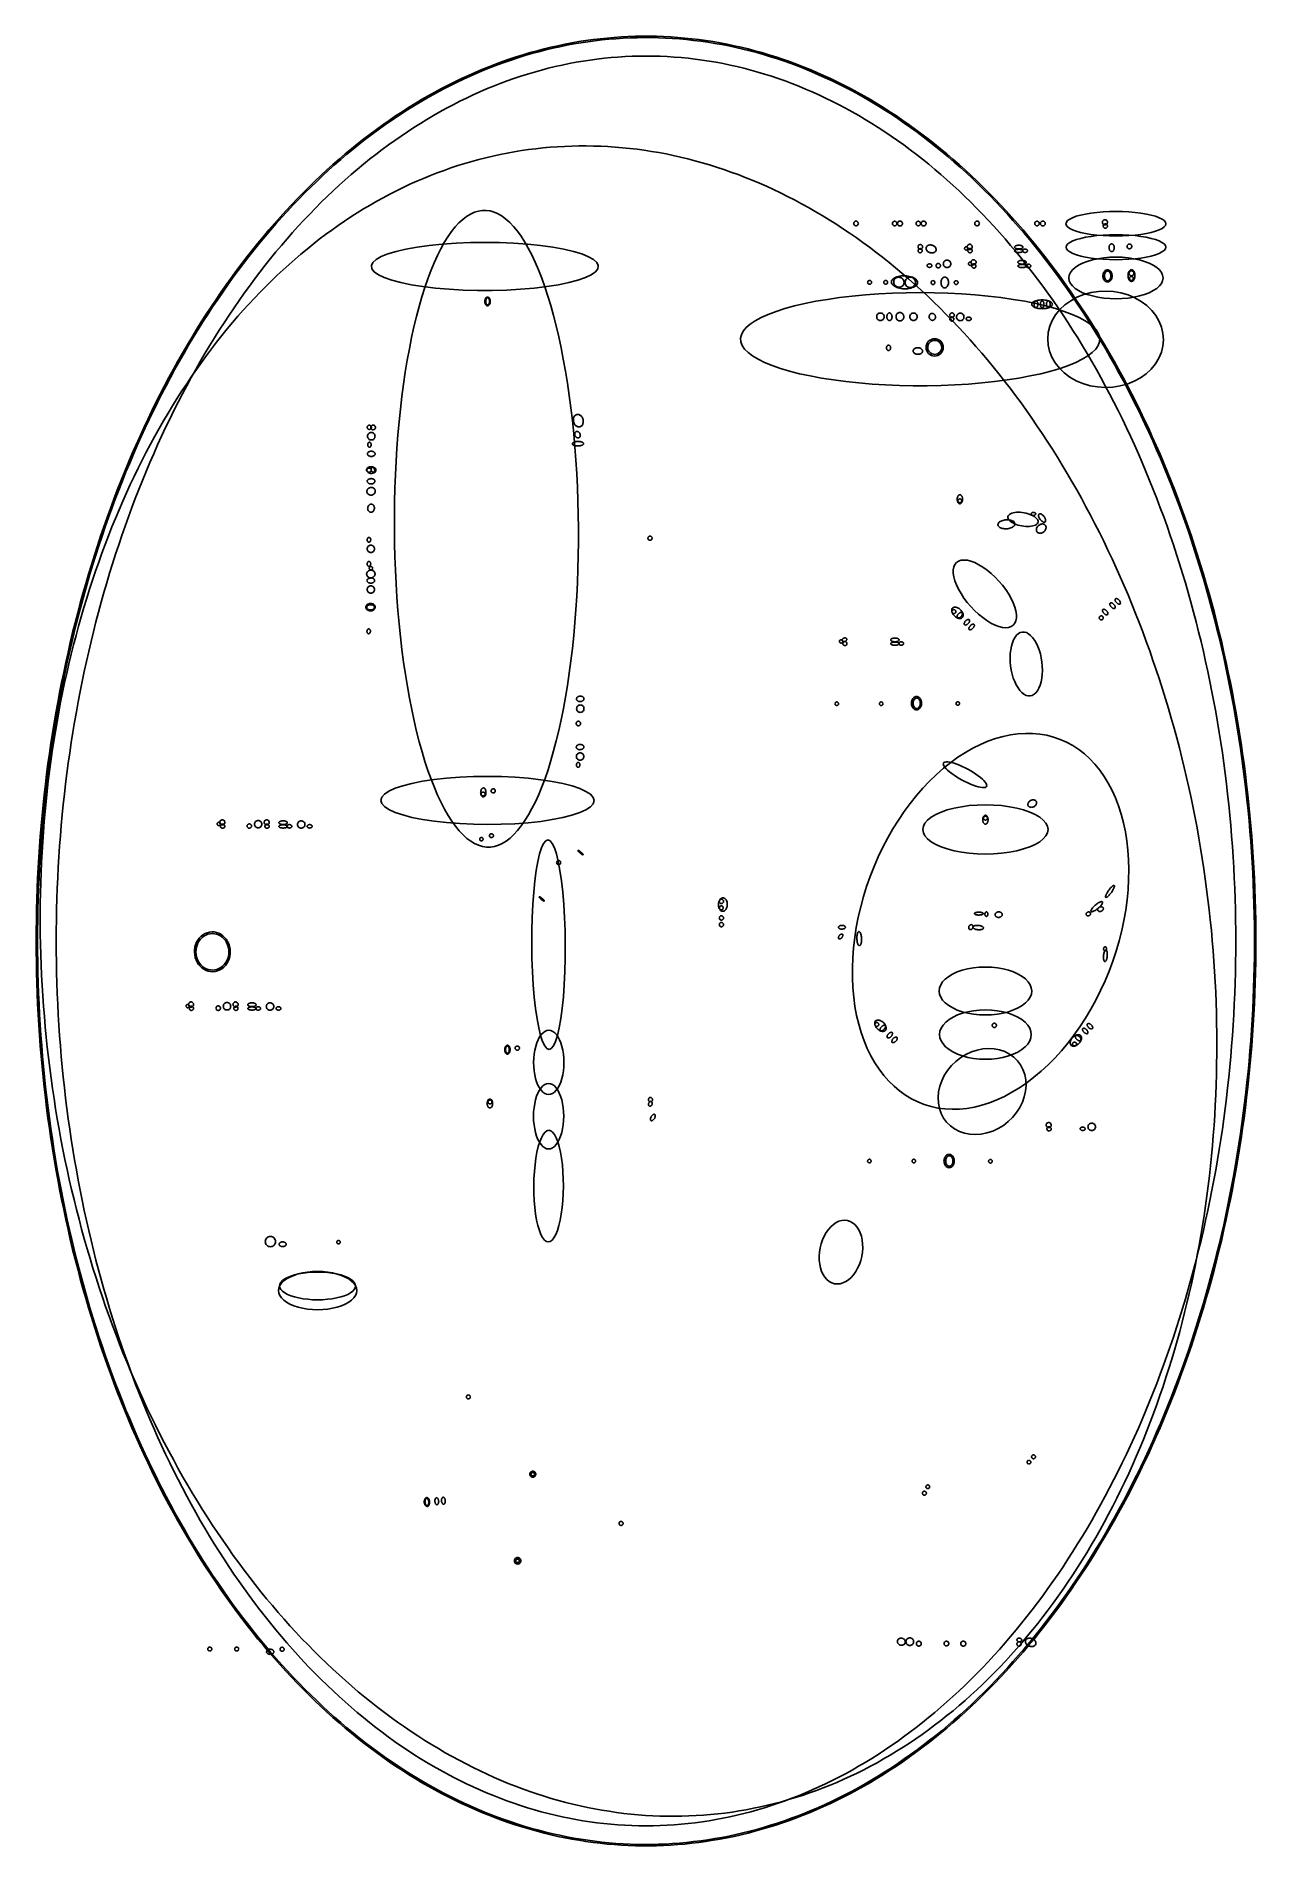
# Model space of a CAD drawing. Extents: x -1 to 217, y -22 to 302.
import ezdxf

# ---------------------------------------------------------------- set-up
doc = ezdxf.new("R2010")
doc.units = 0

msp = doc.modelspace()

# ---------------------------------------------------------------- linework, layer by layer
at = {"layer": 'CIRCLES'}
for p, q in [((145.09, 268.18), (145.08, 268.1)), ((145.08, 268.1), (145.09, 268.02)), ((145.11, 268.26), (145.09, 268.18)), ((145.09, 268.02), (145.11, 267.94)), ((145.15, 268.33), (145.11, 268.26)), ((145.11, 267.94), (145.15, 267.87)), ((145.2, 268.39), (145.15, 268.33)), ((145.15, 267.87), (145.2, 267.8)), ((145.27, 268.44), (145.2, 268.39)), ((145.2, 267.8), (145.27, 267.75)), ((145.34, 268.48), (145.27, 268.44)), ((145.27, 267.75), (145.34, 267.71)), ((145.42, 268.51), (145.34, 268.48)), ((145.34, 267.71), (145.42, 267.69)), ((145.5, 268.51), (145.42, 268.51)), ((145.42, 267.69), (145.5, 267.68)), ((145.58, 268.51), (145.5, 268.51)), ((145.5, 267.68), (145.58, 267.69)), ((145.66, 268.48), (145.58, 268.51)), ((145.58, 267.69), (145.66, 267.71)), ((145.73, 268.44), (145.66, 268.48)), ((145.66, 267.71), (145.73, 267.75)), ((145.79, 268.39), (145.73, 268.44)), ((145.73, 267.75), (145.79, 267.8)), ((145.85, 268.33), (145.79, 268.39)), ((145.79, 267.8), (145.85, 267.87)), ((145.88, 268.26), (145.85, 268.33)), ((145.85, 267.87), (145.88, 267.94)), ((145.91, 268.18), (145.88, 268.26)), ((145.88, 267.94), (145.91, 268.02)), ((145.92, 268.1), (145.91, 268.18)), ((145.91, 268.02), (145.92, 268.1)), ((152.02, 268.16), (152.01, 268.08)), ((152.01, 268.08), (152.02, 268)), ((152.05, 268.23), (152.02, 268.16)), ((152.02, 268), (152.05, 267.92)), ((152.08, 268.3), (152.05, 268.23)), ((152.05, 267.92), (152.08, 267.85)), ((152.13, 268.36), (152.08, 268.3)), ((152.08, 267.85), (152.13, 267.79)), ((152.19, 268.41), (152.13, 268.36)), ((152.13, 267.79), (152.19, 267.74)), ((152.27, 268.45), (152.19, 268.41)), ((152.19, 267.74), (152.27, 267.7)), ((152.34, 268.48), (152.27, 268.45)), ((152.27, 267.7), (152.34, 267.68)), ((152.42, 268.48), (152.34, 268.48)), ((152.34, 267.68), (152.42, 267.67)), ((152.5, 268.48), (152.42, 268.48)), ((152.42, 267.67), (152.5, 267.68)), ((152.58, 268.45), (152.5, 268.48)), ((152.5, 267.68), (152.58, 267.7)), ((152.65, 268.41), (152.58, 268.45)), ((152.58, 267.7), (152.65, 267.74)), ((152.71, 268.36), (152.65, 268.41)), ((152.65, 267.74), (152.71, 267.79)), ((152.76, 268.3), (152.71, 268.36)), ((152.71, 267.79), (152.76, 267.85)), ((152.8, 268.23), (152.76, 268.3)), ((152.76, 267.85), (152.8, 267.92)), ((152.82, 268.16), (152.8, 268.23)), ((152.8, 267.92), (152.82, 268)), ((152.83, 268.08), (152.82, 268.16)), ((152.82, 268), (152.83, 268.08)), ((152.95, 268.16), (152.94, 268.08)), ((152.94, 268.08), (152.95, 267.99)), ((152.97, 268.24), (152.95, 268.16)), ((152.95, 267.99), (152.97, 267.91)), ((153.01, 268.32), (152.97, 268.24)), ((152.97, 267.91), (153.01, 267.83)), ((153.07, 268.38), (153.01, 268.32)), ((153.01, 267.83), (153.07, 267.77)), ((153.13, 268.44), (153.07, 268.38)), ((153.07, 267.77), (153.13, 267.71)), ((153.21, 268.48), (153.13, 268.44)), ((153.13, 267.71), (153.21, 267.67)), ((153.29, 268.5), (153.21, 268.48)), ((153.21, 267.67), (153.29, 267.65)), ((153.37, 268.51), (153.29, 268.5)), ((153.29, 267.65), (153.37, 267.64)), ((153.46, 268.5), (153.37, 268.51)), ((153.37, 267.64), (153.46, 267.65)), ((153.54, 268.48), (153.46, 268.5)), ((153.46, 267.65), (153.54, 267.67)), ((153.62, 268.44), (153.54, 268.48)), ((153.54, 267.67), (153.62, 267.71)), ((153.68, 268.38), (153.62, 268.44)), ((153.62, 267.71), (153.68, 267.77)), ((153.74, 268.32), (153.68, 268.38)), ((153.68, 267.77), (153.74, 267.83)), ((153.78, 268.24), (153.74, 268.32)), ((153.74, 267.83), (153.78, 267.91)), ((153.8, 268.16), (153.78, 268.24)), ((153.78, 267.91), (153.8, 267.99)), ((153.81, 268.08), (153.8, 268.16)), ((153.8, 267.99), (153.81, 268.08)), ((156.26, 268.16), (156.25, 268.08)), ((156.25, 268.08), (156.26, 268)), ((156.28, 268.23), (156.26, 268.16)), ((156.26, 268), (156.28, 267.92)), ((156.32, 268.3), (156.28, 268.23)), ((156.28, 267.92), (156.32, 267.85)), ((156.37, 268.36), (156.32, 268.3)), ((156.32, 267.85), (156.37, 267.79)), ((156.43, 268.41), (156.37, 268.36)), ((156.37, 267.79), (156.43, 267.74)), ((156.5, 268.45), (156.43, 268.41)), ((156.43, 267.74), (156.5, 267.7)), ((156.58, 268.48), (156.5, 268.45)), ((156.5, 267.7), (156.58, 267.68)), ((156.65, 268.48), (156.58, 268.48)), ((156.58, 267.68), (156.65, 267.67)), ((156.73, 268.48), (156.65, 268.48)), ((156.65, 267.67), (156.73, 267.68)), ((156.81, 268.45), (156.73, 268.48)), ((156.73, 267.68), (156.81, 267.7)), ((156.88, 268.41), (156.81, 268.45)), ((156.81, 267.7), (156.88, 267.74)), ((156.94, 268.36), (156.88, 268.41)), ((156.88, 267.74), (156.94, 267.79)), ((156.99, 268.3), (156.94, 268.36)), ((156.94, 267.79), (156.99, 267.85)), ((157.03, 268.23), (156.99, 268.3)), ((156.99, 267.85), (157.03, 267.92)), ((157.05, 268.16), (157.03, 268.23)), ((157.03, 267.92), (157.05, 268)), ((157.06, 268.08), (157.05, 268.16)), ((157.05, 268), (157.06, 268.08)), ((157.18, 268.16), (157.17, 268.08)), ((157.17, 268.08), (157.18, 267.99)), ((157.2, 268.24), (157.18, 268.16)), ((157.18, 267.99), (157.2, 267.91)), ((157.24, 268.32), (157.2, 268.24)), ((157.2, 267.91), (157.24, 267.83)), ((157.3, 268.38), (157.24, 268.32)), ((157.24, 267.83), (157.3, 267.77)), ((157.36, 268.44), (157.3, 268.38)), ((157.3, 267.77), (157.36, 267.71)), ((157.44, 268.48), (157.36, 268.44)), ((157.36, 267.71), (157.44, 267.67)), ((157.52, 268.5), (157.44, 268.48)), ((157.44, 267.67), (157.52, 267.65)), ((157.61, 268.51), (157.52, 268.5)), ((157.52, 267.65), (157.61, 267.64)), ((157.69, 268.5), (157.61, 268.51)), ((157.61, 267.64), (157.69, 267.65)), ((157.77, 268.48), (157.69, 268.5)), ((157.69, 267.65), (157.77, 267.67)), ((157.85, 268.44), (157.77, 268.48)), ((157.77, 267.67), (157.85, 267.71)), ((157.92, 268.38), (157.85, 268.44)), ((157.85, 267.71), (157.92, 267.77)), ((157.97, 268.32), (157.92, 268.38)), ((157.92, 267.77), (157.97, 267.83)), ((158.01, 268.24), (157.97, 268.32)), ((157.97, 267.83), (158.01, 267.91)), ((158.03, 268.16), (158.01, 268.24)), ((158.01, 267.91), (158.03, 267.99)), ((158.04, 268.08), (158.03, 268.16)), ((158.03, 267.99), (158.04, 268.08)), ((166.77, 268.18), (166.76, 268.1)), ((166.76, 268.1), (166.77, 268.02)), ((166.79, 268.26), (166.77, 268.18)), ((166.77, 268.02), (166.79, 267.94)), ((166.83, 268.33), (166.79, 268.26)), ((166.79, 267.94), (166.83, 267.87)), ((166.88, 268.39), (166.83, 268.33)), ((166.83, 267.87), (166.88, 267.8)), ((166.94, 268.44), (166.88, 268.39)), ((166.88, 267.8), (166.94, 267.75)), ((167.01, 268.48), (166.94, 268.44)), ((166.94, 267.75), (167.01, 267.71)), ((167.09, 268.51), (167.01, 268.48)), ((167.01, 267.71), (167.09, 267.69)), ((167.17, 268.51), (167.09, 268.51)), ((167.09, 267.69), (167.17, 267.68)), ((167.26, 268.51), (167.17, 268.51)), ((167.17, 267.68), (167.26, 267.69)), ((167.33, 268.48), (167.26, 268.51)), ((167.26, 267.69), (167.33, 267.71)), ((167.41, 268.44), (167.33, 268.48)), ((167.33, 267.71), (167.41, 267.75)), ((167.47, 268.39), (167.41, 268.44)), ((167.41, 267.75), (167.47, 267.8)), ((167.52, 268.33), (167.47, 268.39)), ((167.47, 267.8), (167.52, 267.87)), ((167.56, 268.26), (167.52, 268.33)), ((167.52, 267.87), (167.56, 267.94)), ((167.58, 268.18), (167.56, 268.26)), ((167.56, 267.94), (167.58, 268.02)), ((167.59, 268.1), (167.58, 268.18)), ((167.58, 268.02), (167.59, 268.1)), ((177.51, 268.16), (177.5, 268.08)), ((177.5, 268.08), (177.51, 268)), ((177.53, 268.23), (177.51, 268.16)), ((177.51, 268), (177.53, 267.92)), ((177.57, 268.3), (177.53, 268.23)), ((177.53, 267.92), (177.57, 267.85)), ((177.62, 268.36), (177.57, 268.3)), ((177.57, 267.85), (177.62, 267.79)), ((177.68, 268.41), (177.62, 268.36)), ((177.62, 267.79), (177.68, 267.74)), ((177.75, 268.45), (177.68, 268.41)), ((177.68, 267.74), (177.75, 267.7)), ((177.83, 268.48), (177.75, 268.45)), ((177.75, 267.7), (177.83, 267.68)), ((177.91, 268.48), (177.83, 268.48)), ((177.83, 267.68), (177.91, 267.67)), ((177.99, 268.48), (177.91, 268.48)), ((177.91, 267.67), (177.99, 267.68)), ((178.06, 268.45), (177.99, 268.48)), ((177.99, 267.68), (178.06, 267.7)), ((178.13, 268.41), (178.06, 268.45)), ((178.06, 267.7), (178.13, 267.74)), ((178.19, 268.36), (178.13, 268.41)), ((178.13, 267.74), (178.19, 267.79)), ((178.24, 268.3), (178.19, 268.36)), ((178.19, 267.79), (178.24, 267.85)), ((178.28, 268.23), (178.24, 268.3)), ((178.24, 267.85), (178.28, 267.92)), ((178.31, 268.16), (178.28, 268.23)), ((178.28, 267.92), (178.31, 268)), ((178.31, 268.08), (178.31, 268.16)), ((178.31, 268), (178.31, 268.08)), ((178.52, 268.16), (178.51, 268.08)), ((178.51, 268.08), (178.52, 267.99)), ((178.54, 268.24), (178.52, 268.16)), ((178.52, 267.99), (178.54, 267.91)), ((178.58, 268.32), (178.54, 268.24)), ((178.54, 267.91), (178.58, 267.83)), ((178.63, 268.38), (178.58, 268.32)), ((178.58, 267.83), (178.63, 267.77)), ((178.7, 268.44), (178.63, 268.38)), ((178.63, 267.77), (178.7, 267.71)), ((178.78, 268.48), (178.7, 268.44)), ((178.7, 267.71), (178.78, 267.67)), ((178.86, 268.5), (178.78, 268.48)), ((178.78, 267.67), (178.86, 267.65)), ((178.94, 268.51), (178.86, 268.5)), ((178.86, 267.65), (178.94, 267.64)), ((179.03, 268.5), (178.94, 268.51)), ((178.94, 267.64), (179.03, 267.65)), ((179.11, 268.48), (179.03, 268.5)), ((179.03, 267.65), (179.11, 267.67)), ((179.19, 268.44), (179.11, 268.48)), ((179.11, 267.67), (179.19, 267.71)), ((179.25, 268.38), (179.19, 268.44)), ((179.19, 267.71), (179.25, 267.77)), ((179.31, 268.32), (179.25, 268.38)), ((179.25, 267.77), (179.31, 267.83)), ((179.35, 268.24), (179.31, 268.32)), ((179.31, 267.83), (179.35, 267.91)), ((179.37, 268.16), (179.35, 268.24)), ((179.35, 267.91), (179.37, 267.99)), ((179.38, 268.08), (179.37, 268.16)), ((179.37, 267.99), (179.38, 268.08)), ((189.63, 268.4), (189.62, 268.31)), ((189.62, 268.31), (189.63, 268.22)), ((189.65, 268.48), (189.63, 268.4)), ((189.63, 268.22), (189.65, 268.13)), ((189.7, 268.56), (189.65, 268.48)), ((189.65, 268.13), (189.7, 268.05)), ((189.75, 268.63), (189.7, 268.56)), ((189.7, 268.05), (189.75, 267.98)), ((189.82, 268.69), (189.75, 268.63)), ((189.75, 267.98), (189.82, 267.93)), ((189.77, 267.71), (189.76, 267.63)), ((189.76, 267.63), (189.77, 267.56)), ((189.79, 267.78), (189.77, 267.71)), ((189.77, 267.56), (189.79, 267.49)), ((189.82, 267.84), (189.79, 267.78)), ((189.79, 267.49), (189.82, 267.42)), ((189.9, 268.73), (189.82, 268.69)), ((189.82, 267.93), (189.9, 267.89)), ((189.87, 267.9), (189.82, 267.84)), ((189.82, 267.42), (189.87, 267.36)), ((189.93, 267.95), (189.87, 267.9)), ((189.87, 267.36), (189.93, 267.31)), ((189.99, 268.76), (189.9, 268.73)), ((189.9, 267.89), (189.99, 267.86)), ((189.99, 267.98), (189.93, 267.95)), ((189.93, 267.31), (189.99, 267.28)), ((190.08, 268.77), (189.99, 268.76)), ((190.07, 268.01), (189.99, 267.98)), ((189.99, 267.86), (190.08, 267.85)), ((189.99, 267.28), (190.07, 267.26)), ((190.14, 268.01), (190.07, 268.01)), ((190.07, 267.26), (190.14, 267.25)), ((190.17, 268.76), (190.08, 268.77)), ((190.08, 267.85), (190.17, 267.86)), ((190.21, 268.01), (190.14, 268.01)), ((190.14, 267.25), (190.21, 267.26)), ((190.25, 268.73), (190.17, 268.76)), ((190.17, 267.86), (190.25, 267.89)), ((190.29, 267.98), (190.21, 268.01)), ((190.21, 267.26), (190.29, 267.28)), ((190.33, 268.69), (190.25, 268.73)), ((190.25, 267.89), (190.33, 267.93)), ((190.35, 267.95), (190.29, 267.98)), ((190.29, 267.28), (190.35, 267.31)), ((190.4, 268.63), (190.33, 268.69)), ((190.33, 267.93), (190.4, 267.98)), ((190.41, 267.9), (190.35, 267.95)), ((190.35, 267.31), (190.41, 267.36)), ((190.46, 268.56), (190.4, 268.63)), ((190.4, 267.98), (190.46, 268.05)), ((190.46, 267.84), (190.41, 267.9)), ((190.41, 267.36), (190.46, 267.42)), ((190.5, 268.48), (190.46, 268.56)), ((190.46, 268.05), (190.5, 268.13)), ((190.49, 267.78), (190.46, 267.84)), ((190.46, 267.42), (190.49, 267.49)), ((190.51, 267.71), (190.49, 267.78)), ((190.49, 267.49), (190.51, 267.56)), ((190.53, 268.4), (190.5, 268.48)), ((190.5, 268.13), (190.53, 268.22)), ((190.52, 267.63), (190.51, 267.71)), ((190.51, 267.56), (190.52, 267.63)), ((190.53, 268.31), (190.53, 268.4)), ((190.53, 268.22), (190.53, 268.31)), ((156.6, 263.99), (156.59, 263.91)), ((156.59, 263.91), (156.6, 263.82)), ((156.62, 264.07), (156.6, 263.99)), ((156.6, 263.82), (156.62, 263.75)), ((156.62, 263.3), (156.61, 263.23)), ((156.61, 263.23), (156.62, 263.16)), ((156.66, 264.14), (156.62, 264.07)), ((156.62, 263.75), (156.66, 263.67)), ((156.64, 263.37), (156.62, 263.3)), ((156.62, 263.16), (156.64, 263.09)), ((156.67, 263.43), (156.64, 263.37)), ((156.64, 263.09), (156.67, 263.02)), ((156.71, 264.2), (156.66, 264.14)), ((156.66, 263.67), (156.71, 263.61)), ((156.72, 263.49), (156.67, 263.43)), ((156.67, 263.02), (156.72, 262.97)), ((156.78, 264.26), (156.71, 264.2)), ((156.71, 263.61), (156.78, 263.56)), ((156.77, 263.54), (156.72, 263.49)), ((156.72, 262.97), (156.77, 262.92)), ((156.84, 263.57), (156.77, 263.54)), ((156.77, 262.92), (156.84, 262.89)), ((156.85, 264.29), (156.78, 264.26)), ((156.78, 263.56), (156.85, 263.52)), ((156.91, 263.59), (156.84, 263.57)), ((156.84, 262.89), (156.91, 262.86)), ((156.93, 264.32), (156.85, 264.29)), ((156.85, 263.52), (156.93, 263.49)), ((156.98, 263.6), (156.91, 263.59)), ((156.91, 262.86), (156.98, 262.86)), ((157.01, 264.33), (156.93, 264.32)), ((156.93, 263.49), (157.01, 263.49)), ((157.05, 263.59), (156.98, 263.6)), ((156.98, 262.86), (157.05, 262.86)), ((157.09, 264.32), (157.01, 264.33)), ((157.01, 263.49), (157.09, 263.49)), ((157.12, 263.57), (157.05, 263.59)), ((157.05, 262.86), (157.12, 262.89)), ((157.17, 264.29), (157.09, 264.32)), ((157.09, 263.49), (157.17, 263.52)), ((157.19, 263.54), (157.12, 263.57)), ((157.12, 262.89), (157.19, 262.92)), ((157.24, 264.26), (157.17, 264.29)), ((157.17, 263.52), (157.24, 263.56)), ((157.24, 263.49), (157.19, 263.54)), ((157.19, 262.92), (157.24, 262.97)), ((157.31, 264.2), (157.24, 264.26)), ((157.24, 263.56), (157.31, 263.61)), ((157.29, 263.43), (157.24, 263.49)), ((157.24, 262.97), (157.29, 263.02)), ((157.32, 263.37), (157.29, 263.43)), ((157.29, 263.02), (157.32, 263.09)), ((157.36, 264.14), (157.31, 264.2)), ((157.31, 263.61), (157.36, 263.67)), ((157.34, 263.3), (157.32, 263.37)), ((157.32, 263.09), (157.34, 263.16)), ((157.35, 263.23), (157.34, 263.3)), ((157.34, 263.16), (157.35, 263.23)), ((157.4, 264.07), (157.36, 264.14)), ((157.36, 263.67), (157.4, 263.75)), ((157.42, 263.99), (157.4, 264.07)), ((157.4, 263.75), (157.42, 263.82)), ((157.43, 263.91), (157.42, 263.99)), ((157.42, 263.82), (157.43, 263.91)), ((164.97, 263.75), (164.95, 263.69)), ((164.95, 263.69), (164.95, 263.63)), ((164.95, 263.63), (164.95, 263.57)), ((164.95, 263.57), (164.97, 263.52)), ((165, 263.8), (164.97, 263.75)), ((164.97, 263.52), (165, 263.46)), ((165.04, 263.84), (165, 263.8)), ((165, 263.46), (165.04, 263.42)), ((165.08, 263.88), (165.04, 263.84)), ((165.04, 263.42), (165.08, 263.38)), ((165.13, 263.91), (165.08, 263.88)), ((165.08, 263.38), (165.13, 263.35)), ((165.19, 263.93), (165.13, 263.91)), ((165.13, 263.35), (165.19, 263.34)), ((165.25, 263.93), (165.19, 263.93)), ((165.19, 263.34), (165.25, 263.33)), ((165.31, 263.93), (165.25, 263.93)), ((165.25, 263.33), (165.31, 263.34)), ((165.36, 263.91), (165.31, 263.93)), ((165.31, 263.34), (165.36, 263.35)), ((165.42, 263.88), (165.36, 263.91)), ((165.36, 263.35), (165.42, 263.38)), ((165.41, 264), (165.4, 263.91)), ((165.4, 263.91), (165.41, 263.82)), ((165.44, 264.08), (165.41, 264)), ((165.41, 263.82), (165.44, 263.73)), ((165.46, 263.84), (165.42, 263.88)), ((165.42, 263.38), (165.46, 263.42)), ((165.48, 264.16), (165.44, 264.08)), ((165.44, 263.73), (165.48, 263.65)), ((165.5, 263.8), (165.46, 263.84)), ((165.46, 263.42), (165.5, 263.46)), ((165.54, 264.23), (165.48, 264.16)), ((165.48, 263.65), (165.54, 263.58)), ((165.53, 263.75), (165.5, 263.8)), ((165.5, 263.46), (165.53, 263.52)), ((165.54, 263.69), (165.53, 263.75)), ((165.53, 263.52), (165.54, 263.57)), ((165.61, 264.29), (165.54, 264.23)), ((165.55, 263.63), (165.54, 263.69)), ((165.54, 263.57), (165.55, 263.63)), ((165.54, 263.58), (165.61, 263.53)), ((165.55, 263.3), (165.54, 263.23)), ((165.54, 263.23), (165.55, 263.15)), ((165.57, 263.37), (165.55, 263.3)), ((165.55, 263.15), (165.57, 263.08)), ((165.61, 263.44), (165.57, 263.37)), ((165.57, 263.08), (165.61, 263.02)), ((165.69, 264.33), (165.61, 264.29)), ((165.61, 263.53), (165.69, 263.48)), ((165.66, 263.5), (165.61, 263.44)), ((165.61, 263.02), (165.66, 262.96)), ((165.71, 263.55), (165.66, 263.5)), ((165.66, 262.96), (165.71, 262.91)), ((165.77, 264.36), (165.69, 264.33)), ((165.69, 263.48), (165.77, 263.46)), ((165.78, 263.58), (165.71, 263.55)), ((165.71, 262.91), (165.78, 262.88)), ((165.86, 264.36), (165.77, 264.36)), ((165.77, 263.46), (165.86, 263.45)), ((165.85, 263.6), (165.78, 263.58)), ((165.78, 262.88), (165.85, 262.85)), ((165.93, 263.61), (165.85, 263.6)), ((165.85, 262.85), (165.93, 262.85)), ((165.95, 264.36), (165.86, 264.36)), ((165.86, 263.45), (165.95, 263.46)), ((166, 263.6), (165.93, 263.61)), ((165.93, 262.85), (166, 262.85)), ((166.04, 264.33), (165.95, 264.36)), ((165.95, 263.46), (166.04, 263.48)), ((166.07, 263.58), (166, 263.6)), ((166, 262.85), (166.07, 262.88)), ((166.12, 264.29), (166.04, 264.33)), ((166.04, 263.48), (166.12, 263.53)), ((166.14, 263.55), (166.07, 263.58)), ((166.07, 262.88), (166.14, 262.91)), ((166.19, 264.23), (166.12, 264.29)), ((166.12, 263.53), (166.19, 263.58)), ((166.2, 263.5), (166.14, 263.55)), ((166.14, 262.91), (166.2, 262.96)), ((166.24, 264.16), (166.19, 264.23)), ((166.19, 263.58), (166.24, 263.65)), ((166.24, 263.44), (166.2, 263.5)), ((166.2, 262.96), (166.24, 263.02)), ((166.29, 264.08), (166.24, 264.16)), ((166.24, 263.65), (166.29, 263.73)), ((166.28, 263.37), (166.24, 263.44)), ((166.24, 263.02), (166.28, 263.08)), ((166.3, 263.3), (166.28, 263.37)), ((166.28, 263.08), (166.3, 263.15)), ((166.31, 264), (166.29, 264.08)), ((166.29, 263.73), (166.31, 263.82)), ((166.31, 263.23), (166.3, 263.3)), ((166.3, 263.15), (166.31, 263.23)), ((166.32, 263.91), (166.31, 264)), ((166.31, 263.82), (166.32, 263.91)), ((194.04, 264.07), (194.03, 263.99)), ((194.03, 263.99), (194.04, 263.91)), ((194.06, 264.15), (194.04, 264.07)), ((194.04, 263.91), (194.06, 263.83)), ((194.1, 264.23), (194.06, 264.15)), ((194.06, 263.83), (194.1, 263.75)), ((194.16, 264.29), (194.1, 264.23)), ((194.1, 263.75), (194.16, 263.69)), ((194.22, 264.34), (194.16, 264.29)), ((194.16, 263.69), (194.22, 263.64)), ((194.3, 264.38), (194.22, 264.34)), ((194.22, 263.64), (194.3, 263.6)), ((194.38, 264.41), (194.3, 264.38)), ((194.3, 263.6), (194.38, 263.57)), ((194.46, 264.42), (194.38, 264.41)), ((194.38, 263.57), (194.46, 263.56)), ((194.54, 264.41), (194.46, 264.42)), ((194.46, 263.56), (194.54, 263.57)), ((194.62, 264.38), (194.54, 264.41)), ((194.54, 263.57), (194.62, 263.6)), ((194.69, 264.34), (194.62, 264.38)), ((194.62, 263.6), (194.69, 263.64)), ((194.76, 264.29), (194.69, 264.34)), ((194.69, 263.64), (194.76, 263.69)), ((194.81, 264.23), (194.76, 264.29)), ((194.76, 263.69), (194.81, 263.75)), ((194.85, 264.15), (194.81, 264.23)), ((194.81, 263.75), (194.85, 263.83)), ((194.88, 264.07), (194.85, 264.15)), ((194.85, 263.83), (194.88, 263.91)), ((194.88, 263.99), (194.88, 264.07)), ((194.88, 263.91), (194.88, 263.99)), ((159.83, 260.62), (159.82, 260.54)), ((159.82, 260.54), (159.83, 260.46)), ((159.85, 260.69), (159.83, 260.62)), ((159.83, 260.46), (159.85, 260.39)), ((159.89, 260.76), (159.85, 260.69)), ((159.85, 260.39), (159.89, 260.32)), ((159.94, 260.82), (159.89, 260.76)), ((159.89, 260.32), (159.94, 260.26)), ((160, 260.87), (159.94, 260.82)), ((159.94, 260.26), (160, 260.21)), ((160.07, 260.91), (160, 260.87)), ((160, 260.21), (160.07, 260.17)), ((160.14, 260.93), (160.07, 260.91)), ((160.07, 260.17), (160.14, 260.15)), ((160.22, 260.94), (160.14, 260.93)), ((160.14, 260.15), (160.22, 260.14)), ((160.3, 260.93), (160.22, 260.94)), ((160.22, 260.14), (160.3, 260.15)), ((160.37, 260.91), (160.3, 260.93)), ((160.3, 260.15), (160.37, 260.17)), ((160.44, 260.87), (160.37, 260.91)), ((160.37, 260.17), (160.44, 260.21)), ((160.5, 260.82), (160.44, 260.87)), ((160.44, 260.21), (160.5, 260.26)), ((160.55, 260.76), (160.5, 260.82)), ((160.5, 260.26), (160.55, 260.32)), ((160.59, 260.69), (160.55, 260.76)), ((160.55, 260.32), (160.59, 260.39)), ((160.61, 260.62), (160.59, 260.69)), ((160.59, 260.39), (160.61, 260.46)), ((160.62, 260.54), (160.61, 260.62)), ((160.61, 260.46), (160.62, 260.54)), ((161.15, 261.01), (161.13, 260.88)), ((161.13, 260.88), (161.15, 260.75)), ((161.18, 261.13), (161.15, 261.01)), ((161.15, 260.75), (161.18, 260.62)), ((161.25, 261.25), (161.18, 261.13)), ((161.18, 260.62), (161.25, 260.51)), ((161.33, 261.35), (161.25, 261.25)), ((161.25, 260.51), (161.33, 260.41)), ((161.43, 261.43), (161.33, 261.35)), ((161.33, 260.41), (161.43, 260.33)), ((161.54, 261.49), (161.43, 261.43)), ((161.43, 260.33), (161.54, 260.27)), ((161.67, 261.53), (161.54, 261.49)), ((161.54, 260.27), (161.67, 260.23)), ((161.8, 261.54), (161.67, 261.53)), ((161.67, 260.23), (161.8, 260.21)), ((161.93, 261.53), (161.8, 261.54)), ((161.8, 260.21), (161.93, 260.23)), ((162.05, 261.49), (161.93, 261.53)), ((161.93, 260.23), (162.05, 260.27)), ((162.17, 261.43), (162.05, 261.49)), ((162.05, 260.27), (162.17, 260.33)), ((162.27, 261.35), (162.17, 261.43)), ((162.17, 260.33), (162.27, 260.41)), ((162.35, 261.25), (162.27, 261.35)), ((162.27, 260.41), (162.35, 260.51)), ((162.41, 261.13), (162.35, 261.25)), ((162.35, 260.51), (162.41, 260.62)), ((162.45, 261.01), (162.41, 261.13)), ((162.41, 260.62), (162.45, 260.75)), ((162.46, 260.88), (162.45, 261.01)), ((162.45, 260.75), (162.46, 260.88)), ((165.63, 260.94), (165.62, 260.88)), ((165.62, 260.88), (165.63, 260.82)), ((165.65, 260.99), (165.63, 260.94)), ((165.63, 260.82), (165.65, 260.76)), ((165.68, 261.05), (165.65, 260.99)), ((165.65, 260.76), (165.68, 260.71)), ((165.71, 261.09), (165.68, 261.05)), ((165.68, 260.71), (165.71, 260.67)), ((165.76, 261.13), (165.71, 261.09)), ((165.71, 260.67), (165.76, 260.63)), ((165.81, 261.16), (165.76, 261.13)), ((165.76, 260.63), (165.81, 260.6)), ((165.87, 261.17), (165.81, 261.16)), ((165.81, 260.6), (165.87, 260.58)), ((165.93, 261.18), (165.87, 261.17)), ((165.87, 260.58), (165.93, 260.58)), ((165.98, 261.17), (165.93, 261.18)), ((165.93, 260.58), (165.98, 260.58)), ((166.04, 261.16), (165.98, 261.17)), ((165.98, 260.58), (166.04, 260.6)), ((166.09, 261.13), (166.04, 261.16)), ((166.04, 260.6), (166.09, 260.63)), ((166.09, 261.24), (166.08, 261.15)), ((166.08, 261.15), (166.09, 261.06)), ((166.12, 261.33), (166.09, 261.24)), ((166.14, 261.09), (166.09, 261.13)), ((166.09, 261.06), (166.12, 260.98)), ((166.09, 260.63), (166.14, 260.67)), ((166.16, 261.41), (166.12, 261.33)), ((166.12, 260.98), (166.16, 260.9)), ((166.18, 261.05), (166.14, 261.09)), ((166.14, 260.67), (166.18, 260.71)), ((166.22, 261.48), (166.16, 261.41)), ((166.16, 260.9), (166.22, 260.83)), ((166.2, 260.99), (166.18, 261.05)), ((166.18, 260.71), (166.2, 260.76)), ((166.22, 260.94), (166.2, 260.99)), ((166.2, 260.76), (166.22, 260.82)), ((166.28, 261.54), (166.22, 261.48)), ((166.23, 260.88), (166.22, 260.94)), ((166.22, 260.82), (166.23, 260.88)), ((166.22, 260.83), (166.28, 260.77)), ((166.23, 260.55), (166.22, 260.48)), ((166.22, 260.48), (166.23, 260.4)), ((166.25, 260.62), (166.23, 260.55)), ((166.23, 260.4), (166.25, 260.33)), ((166.29, 260.69), (166.25, 260.62)), ((166.25, 260.33), (166.29, 260.26)), ((166.36, 261.58), (166.28, 261.54)), ((166.28, 260.77), (166.36, 260.73)), ((166.33, 260.75), (166.29, 260.69)), ((166.29, 260.26), (166.33, 260.21)), ((166.39, 260.79), (166.33, 260.75)), ((166.33, 260.21), (166.39, 260.16)), ((166.45, 261.6), (166.36, 261.58)), ((166.36, 260.73), (166.45, 260.71)), ((166.46, 260.83), (166.39, 260.79)), ((166.39, 260.16), (166.46, 260.12)), ((166.54, 261.61), (166.45, 261.6)), ((166.45, 260.71), (166.54, 260.7)), ((166.53, 260.85), (166.46, 260.83)), ((166.46, 260.12), (166.53, 260.1)), ((166.6, 260.86), (166.53, 260.85)), ((166.53, 260.1), (166.6, 260.1)), ((166.63, 261.6), (166.54, 261.61)), ((166.54, 260.7), (166.63, 260.71)), ((166.68, 260.85), (166.6, 260.86)), ((166.6, 260.1), (166.68, 260.1)), ((166.71, 261.58), (166.63, 261.6)), ((166.63, 260.71), (166.71, 260.73)), ((166.75, 260.83), (166.68, 260.85)), ((166.68, 260.1), (166.75, 260.12)), ((166.79, 261.54), (166.71, 261.58)), ((166.71, 260.73), (166.79, 260.77)), ((166.81, 260.79), (166.75, 260.83)), ((166.75, 260.12), (166.81, 260.16)), ((166.86, 261.48), (166.79, 261.54)), ((166.79, 260.77), (166.86, 260.83)), ((166.87, 260.75), (166.81, 260.79)), ((166.81, 260.16), (166.87, 260.21)), ((166.92, 261.41), (166.86, 261.48)), ((166.86, 260.83), (166.92, 260.9)), ((166.92, 260.69), (166.87, 260.75)), ((166.87, 260.21), (166.92, 260.26)), ((166.96, 261.33), (166.92, 261.41)), ((166.92, 260.9), (166.96, 260.98)), ((166.96, 260.62), (166.92, 260.69)), ((166.92, 260.26), (166.96, 260.33)), ((166.99, 261.24), (166.96, 261.33)), ((166.96, 260.98), (166.99, 261.06)), ((166.98, 260.55), (166.96, 260.62)), ((166.96, 260.33), (166.98, 260.4)), ((166.98, 260.48), (166.98, 260.55)), ((166.98, 260.4), (166.98, 260.48)), ((167, 261.15), (166.99, 261.24)), ((166.99, 261.06), (167, 261.15)), ((194.39, 259.25), (194.38, 259.16)), ((194.42, 259.33), (194.39, 259.25)), ((194.46, 259.41), (194.42, 259.33)), ((194.51, 259.47), (194.46, 259.41)), ((194.58, 259.53), (194.51, 259.47)), ((194.65, 259.57), (194.58, 259.53)), ((194.73, 259.59), (194.65, 259.57)), ((194.82, 259.6), (194.73, 259.59)), ((194.9, 259.59), (194.82, 259.6)), ((194.98, 259.57), (194.9, 259.59)), ((195.06, 259.53), (194.98, 259.57)), ((195.13, 259.47), (195.06, 259.53)), ((195.18, 259.41), (195.13, 259.47)), ((195.22, 259.33), (195.18, 259.41)), ((195.25, 259.25), (195.22, 259.33)), ((195.25, 259.16), (195.25, 259.25)), ((147.59, 257.62), (147.58, 257.55)), ((147.58, 257.55), (147.59, 257.48)), ((147.61, 257.69), (147.59, 257.62)), ((147.59, 257.48), (147.61, 257.42)), ((147.64, 257.75), (147.61, 257.69)), ((147.61, 257.42), (147.64, 257.36)), ((147.69, 257.8), (147.64, 257.75)), ((147.64, 257.36), (147.69, 257.31)), ((147.74, 257.84), (147.69, 257.8)), ((147.69, 257.31), (147.74, 257.26)), ((147.8, 257.88), (147.74, 257.84)), ((147.74, 257.26), (147.8, 257.23)), ((147.87, 257.9), (147.8, 257.88)), ((147.8, 257.23), (147.87, 257.21)), ((147.93, 257.9), (147.87, 257.9)), ((147.87, 257.21), (147.93, 257.2)), ((148, 257.9), (147.93, 257.9)), ((147.93, 257.2), (148, 257.21)), ((148.07, 257.88), (148, 257.9)), ((148, 257.21), (148.07, 257.23)), ((148.13, 257.84), (148.07, 257.88)), ((148.07, 257.23), (148.13, 257.26)), ((148.18, 257.8), (148.13, 257.84)), ((148.13, 257.26), (148.18, 257.31)), ((148.22, 257.75), (148.18, 257.8)), ((148.18, 257.31), (148.22, 257.36)), ((148.26, 257.69), (148.22, 257.75)), ((148.22, 257.36), (148.26, 257.42)), ((148.28, 257.62), (148.26, 257.69)), ((148.26, 257.42), (148.28, 257.48)), ((148.28, 257.55), (148.28, 257.62)), ((148.28, 257.48), (148.28, 257.55)), ((150.47, 257.62), (150.46, 257.55)), ((150.46, 257.55), (150.47, 257.48)), ((150.49, 257.69), (150.47, 257.62)), ((150.47, 257.48), (150.49, 257.42)), ((150.52, 257.75), (150.49, 257.69)), ((150.49, 257.42), (150.52, 257.36)), ((150.57, 257.8), (150.52, 257.75)), ((150.52, 257.36), (150.57, 257.31)), ((150.62, 257.84), (150.57, 257.8)), ((150.57, 257.31), (150.62, 257.26)), ((150.68, 257.88), (150.62, 257.84)), ((150.62, 257.26), (150.68, 257.23)), ((150.74, 257.9), (150.68, 257.88)), ((150.68, 257.23), (150.74, 257.21)), ((150.81, 257.9), (150.74, 257.9)), ((150.74, 257.21), (150.81, 257.2)), ((150.88, 257.9), (150.81, 257.9)), ((150.81, 257.2), (150.88, 257.21)), ((150.95, 257.88), (150.88, 257.9)), ((150.88, 257.21), (150.95, 257.23)), ((151.01, 257.84), (150.95, 257.88)), ((150.95, 257.23), (151.01, 257.26)), ((151.06, 257.8), (151.01, 257.84)), ((151.01, 257.26), (151.06, 257.31)), ((151.1, 257.75), (151.06, 257.8)), ((151.06, 257.31), (151.1, 257.36)), ((151.14, 257.69), (151.1, 257.75)), ((151.1, 257.36), (151.14, 257.42)), ((151.16, 257.62), (151.14, 257.69)), ((151.14, 257.42), (151.16, 257.48)), ((151.16, 257.55), (151.16, 257.62)), ((151.16, 257.48), (151.16, 257.55)), ((154.29, 257.73), (154.27, 257.54)), ((154.27, 257.54), (154.29, 257.36)), ((154.34, 257.9), (154.29, 257.73)), ((154.29, 257.36), (154.34, 257.18)), ((154.43, 258.07), (154.34, 257.9)), ((154.34, 257.18), (154.43, 257.02)), ((154.55, 258.21), (154.43, 258.07)), ((154.43, 257.02), (154.55, 256.87)), ((154.69, 258.33), (154.55, 258.21)), ((154.55, 256.87), (154.69, 256.75)), ((154.85, 258.41), (154.69, 258.33)), ((154.69, 256.75), (154.85, 256.67)), ((155.03, 258.47), (154.85, 258.41)), ((154.85, 256.67), (155.03, 256.61)), ((155.22, 258.49), (155.03, 258.47)), ((155.03, 256.61), (155.22, 256.6)), ((155.4, 258.47), (155.22, 258.49)), ((155.22, 256.6), (155.4, 256.61)), ((155.58, 258.41), (155.4, 258.47)), ((155.4, 256.61), (155.58, 256.67)), ((155.74, 258.33), (155.58, 258.41)), ((155.58, 256.67), (155.74, 256.75)), ((155.88, 258.21), (155.74, 258.33)), ((155.74, 256.75), (155.88, 256.87)), ((156, 258.07), (155.88, 258.21)), ((155.88, 256.87), (156, 257.02)), ((156.09, 257.9), (156, 258.07)), ((156, 257.02), (156.09, 257.18)), ((156.14, 257.73), (156.09, 257.9)), ((156.09, 257.18), (156.14, 257.36)), ((156.16, 257.54), (156.14, 257.73)), ((156.14, 257.36), (156.16, 257.54)), ((158.94, 257.58), (158.93, 257.51)), ((158.93, 257.51), (158.94, 257.44)), ((158.96, 257.64), (158.94, 257.58)), ((158.94, 257.44), (158.96, 257.38)), ((158.99, 257.7), (158.96, 257.64)), ((158.96, 257.38), (158.99, 257.32)), ((159.03, 257.76), (158.99, 257.7)), ((158.99, 257.32), (159.03, 257.26)), ((159.09, 257.8), (159.03, 257.76)), ((159.03, 257.26), (159.09, 257.22)), ((159.15, 257.83), (159.09, 257.8)), ((159.09, 257.22), (159.15, 257.19)), ((159.21, 257.85), (159.15, 257.83)), ((159.15, 257.19), (159.21, 257.17)), ((159.28, 257.86), (159.21, 257.85)), ((159.21, 257.17), (159.28, 257.16)), ((159.35, 257.85), (159.28, 257.86)), ((159.28, 257.16), (159.35, 257.17)), ((159.41, 257.83), (159.35, 257.85)), ((159.35, 257.17), (159.41, 257.19)), ((159.47, 257.8), (159.41, 257.83)), ((159.41, 257.19), (159.47, 257.22)), ((159.53, 257.76), (159.47, 257.8)), ((159.47, 257.22), (159.53, 257.26)), ((159.57, 257.7), (159.53, 257.76)), ((159.53, 257.26), (159.57, 257.32)), ((159.6, 257.64), (159.57, 257.7)), ((159.57, 257.32), (159.6, 257.38)), ((159.62, 257.58), (159.6, 257.64)), ((159.6, 257.38), (159.62, 257.44)), ((159.63, 257.51), (159.62, 257.58)), ((159.62, 257.44), (159.63, 257.51)), ((163.09, 257.58), (163.08, 257.51)), ((163.08, 257.51), (163.09, 257.44)), ((163.11, 257.64), (163.09, 257.58)), ((163.09, 257.44), (163.11, 257.38)), ((163.14, 257.7), (163.11, 257.64)), ((163.11, 257.38), (163.14, 257.32)), ((163.18, 257.76), (163.14, 257.7)), ((163.14, 257.32), (163.18, 257.26)), ((163.23, 257.8), (163.18, 257.76)), ((163.18, 257.26), (163.23, 257.22)), ((163.29, 257.83), (163.23, 257.8)), ((163.23, 257.22), (163.29, 257.19)), ((163.36, 257.85), (163.29, 257.83)), ((163.29, 257.19), (163.36, 257.17)), ((163.43, 257.86), (163.36, 257.85)), ((163.36, 257.17), (163.43, 257.16)), ((163.5, 257.85), (163.43, 257.86)), ((163.43, 257.16), (163.5, 257.17)), ((163.56, 257.83), (163.5, 257.85)), ((163.5, 257.17), (163.56, 257.19)), ((163.62, 257.8), (163.56, 257.83)), ((163.56, 257.19), (163.62, 257.22)), ((163.67, 257.76), (163.62, 257.8)), ((163.62, 257.22), (163.67, 257.26)), ((163.72, 257.7), (163.67, 257.76)), ((163.67, 257.26), (163.72, 257.32)), ((163.75, 257.64), (163.72, 257.7)), ((163.72, 257.32), (163.75, 257.38)), ((163.77, 257.58), (163.75, 257.64)), ((163.75, 257.38), (163.77, 257.44)), ((163.78, 257.51), (163.77, 257.58)), ((163.77, 257.44), (163.78, 257.51)), ((194.38, 259.16), (194.39, 259.08)), ((194.39, 259.08), (194.42, 259)), ((194.42, 259), (194.46, 258.92)), ((194.46, 258.92), (194.51, 258.86)), ((194.49, 258.39), (194.47, 258.32)), ((194.47, 258.32), (194.47, 258.25)), ((194.47, 258.25), (194.47, 258.19)), ((194.47, 258.19), (194.49, 258.12)), ((194.53, 258.45), (194.49, 258.39)), ((194.49, 258.12), (194.53, 258.06)), ((194.51, 258.86), (194.58, 258.8)), ((194.57, 258.5), (194.53, 258.45)), ((194.53, 258.06), (194.57, 258.01)), ((194.62, 258.55), (194.57, 258.5)), ((194.57, 258.01), (194.62, 257.96)), ((194.58, 258.8), (194.65, 258.76)), ((194.68, 258.58), (194.62, 258.55)), ((194.62, 257.96), (194.68, 257.93)), ((194.65, 258.76), (194.73, 258.74)), ((194.75, 258.6), (194.68, 258.58)), ((194.68, 257.93), (194.75, 257.91)), ((194.73, 258.74), (194.82, 258.73)), ((194.82, 258.61), (194.75, 258.6)), ((194.75, 257.91), (194.82, 257.9)), ((194.82, 258.73), (194.9, 258.74)), ((194.89, 258.6), (194.82, 258.61)), ((194.82, 257.9), (194.89, 257.91)), ((194.95, 258.58), (194.89, 258.6)), ((194.89, 257.91), (194.95, 257.93)), ((194.9, 258.74), (194.98, 258.76)), ((195.01, 258.55), (194.95, 258.58)), ((194.95, 257.93), (195.01, 257.96)), ((194.98, 258.76), (195.06, 258.8)), ((195.07, 258.5), (195.01, 258.55)), ((195.01, 257.96), (195.07, 258.01)), ((195.06, 258.8), (195.13, 258.86)), ((195.11, 258.45), (195.07, 258.5)), ((195.07, 258.01), (195.11, 258.06)), ((195.14, 258.39), (195.11, 258.45)), ((195.11, 258.06), (195.14, 258.12)), ((195.13, 258.86), (195.18, 258.92)), ((195.16, 258.32), (195.14, 258.39)), ((195.14, 258.12), (195.16, 258.19)), ((195.17, 258.25), (195.16, 258.32)), ((195.16, 258.19), (195.17, 258.25)), ((195.18, 258.92), (195.22, 259)), ((195.22, 259), (195.25, 259.08)), ((195.25, 259.08), (195.25, 259.16)), ((149.21, 251.53), (149.2, 251.4)), ((149.2, 251.4), (149.21, 251.27)), ((149.25, 251.65), (149.21, 251.53)), ((149.21, 251.27), (149.25, 251.14)), ((149.31, 251.77), (149.25, 251.65)), ((149.25, 251.14), (149.31, 251.03)), ((149.39, 251.87), (149.31, 251.77)), ((149.31, 251.03), (149.39, 250.93)), ((149.49, 251.95), (149.39, 251.87)), ((149.39, 250.93), (149.49, 250.84)), ((149.61, 252.01), (149.49, 251.95)), ((149.49, 250.84), (149.61, 250.78)), ((149.73, 252.05), (149.61, 252.01)), ((149.61, 250.78), (149.73, 250.74)), ((149.86, 252.06), (149.73, 252.05)), ((149.73, 250.74), (149.86, 250.73)), ((149.99, 252.05), (149.86, 252.06)), ((149.86, 250.73), (149.99, 250.74)), ((150.11, 252.01), (149.99, 252.05)), ((149.99, 250.74), (150.11, 250.78)), ((150.23, 251.95), (150.11, 252.01)), ((150.11, 250.78), (150.23, 250.84)), ((150.33, 251.87), (150.23, 251.95)), ((150.23, 250.84), (150.33, 250.93)), ((150.41, 251.77), (150.33, 251.87)), ((150.33, 250.93), (150.41, 251.03)), ((150.47, 251.65), (150.41, 251.77)), ((150.41, 251.03), (150.47, 251.14)), ((150.51, 251.53), (150.47, 251.65)), ((150.47, 251.14), (150.51, 251.27)), ((150.52, 251.4), (150.51, 251.53)), ((150.51, 251.27), (150.52, 251.4)), ((155.14, 251.53), (155.12, 251.4)), ((155.12, 251.4), (155.14, 251.27)), ((155.17, 251.65), (155.14, 251.53)), ((155.14, 251.27), (155.17, 251.14)), ((155.23, 251.77), (155.17, 251.65)), ((155.17, 251.14), (155.23, 251.03)), ((155.32, 251.87), (155.23, 251.77)), ((155.23, 251.03), (155.32, 250.93)), ((155.42, 251.95), (155.32, 251.87)), ((155.32, 250.93), (155.42, 250.84)), ((155.53, 252.01), (155.42, 251.95)), ((155.42, 250.84), (155.53, 250.78)), ((155.66, 252.05), (155.53, 252.01)), ((155.53, 250.78), (155.66, 250.74)), ((155.79, 252.06), (155.66, 252.05)), ((155.66, 250.74), (155.79, 250.73)), ((155.92, 252.05), (155.79, 252.06)), ((155.79, 250.73), (155.92, 250.74)), ((156.04, 252.01), (155.92, 252.05)), ((155.92, 250.74), (156.04, 250.78)), ((156.16, 251.95), (156.04, 252.01)), ((156.04, 250.78), (156.16, 250.84)), ((156.26, 251.87), (156.16, 251.95)), ((156.16, 250.84), (156.26, 250.93)), ((156.34, 251.77), (156.26, 251.87)), ((156.26, 250.93), (156.34, 251.03)), ((156.4, 251.65), (156.34, 251.77)), ((156.34, 251.03), (156.4, 251.14)), ((156.44, 251.53), (156.4, 251.65)), ((156.4, 251.14), (156.44, 251.27)), ((156.45, 251.4), (156.44, 251.53)), ((156.44, 251.27), (156.45, 251.4)), ((162.27, 251.75), (162.26, 251.67)), ((162.26, 251.67), (162.27, 251.59)), ((162.29, 251.83), (162.27, 251.75)), ((162.27, 251.59), (162.29, 251.51)), ((162.29, 251.07), (162.28, 250.99)), ((162.28, 250.99), (162.29, 250.92)), ((162.33, 251.91), (162.29, 251.83)), ((162.29, 251.51), (162.33, 251.44)), ((162.31, 251.14), (162.29, 251.07)), ((162.29, 250.92), (162.31, 250.85)), ((162.34, 251.2), (162.31, 251.14)), ((162.31, 250.85), (162.34, 250.79)), ((162.39, 251.97), (162.33, 251.91)), ((162.33, 251.44), (162.39, 251.37)), ((162.39, 251.26), (162.34, 251.2)), ((162.34, 250.79), (162.39, 250.73)), ((162.45, 252.02), (162.39, 251.97)), ((162.39, 251.37), (162.45, 251.32)), ((162.45, 251.3), (162.39, 251.26)), ((162.39, 250.73), (162.45, 250.69)), ((162.52, 252.06), (162.45, 252.02)), ((162.51, 251.34), (162.45, 251.3)), ((162.45, 251.32), (162.52, 251.28)), ((162.45, 250.69), (162.51, 250.65)), ((162.58, 251.36), (162.51, 251.34)), ((162.51, 250.65), (162.58, 250.63)), ((162.6, 252.08), (162.52, 252.06)), ((162.52, 251.28), (162.6, 251.26)), ((162.65, 251.37), (162.58, 251.36)), ((162.58, 250.63), (162.65, 250.62)), ((162.68, 252.09), (162.6, 252.08)), ((162.6, 251.26), (162.68, 251.25)), ((162.73, 251.36), (162.65, 251.37)), ((162.65, 250.62), (162.73, 250.63)), ((162.77, 252.08), (162.68, 252.09)), ((162.68, 251.25), (162.77, 251.26)), ((162.8, 251.34), (162.73, 251.36)), ((162.73, 250.63), (162.8, 250.65)), ((162.84, 252.06), (162.77, 252.08)), ((162.77, 251.26), (162.84, 251.28)), ((162.86, 251.3), (162.8, 251.34)), ((162.8, 250.65), (162.86, 250.69)), ((162.92, 252.02), (162.84, 252.06)), ((162.84, 251.28), (162.92, 251.32)), ((162.92, 251.26), (162.86, 251.3)), ((162.86, 250.69), (162.92, 250.73)), ((162.98, 251.97), (162.92, 252.02)), ((162.92, 251.32), (162.98, 251.37)), ((162.96, 251.2), (162.92, 251.26)), ((162.92, 250.73), (162.96, 250.79)), ((163, 251.14), (162.96, 251.2)), ((162.96, 250.79), (163, 250.85)), ((163.03, 251.91), (162.98, 251.97)), ((162.98, 251.37), (163.03, 251.44)), ((163.02, 251.07), (163, 251.14)), ((163, 250.85), (163.02, 250.92)), ((163.02, 250.99), (163.02, 251.07)), ((163.02, 250.92), (163.02, 250.99)), ((163.07, 251.83), (163.03, 251.91)), ((163.03, 251.44), (163.07, 251.51)), ((163.1, 251.75), (163.07, 251.83)), ((163.07, 251.51), (163.1, 251.59)), ((163.1, 251.67), (163.1, 251.75)), ((163.1, 251.59), (163.1, 251.67)), ((163.52, 251.48), (163.5, 251.35)), ((163.5, 251.35), (163.52, 251.22)), ((163.55, 251.61), (163.52, 251.48)), ((163.52, 251.22), (163.55, 251.1)), ((163.62, 251.72), (163.55, 251.61)), ((163.55, 251.1), (163.62, 250.99)), ((163.7, 251.82), (163.62, 251.72)), ((163.62, 250.99), (163.7, 250.88)), ((163.8, 251.91), (163.7, 251.82)), ((163.7, 250.88), (163.8, 250.8)), ((163.91, 251.97), (163.8, 251.91)), ((163.8, 250.8), (163.91, 250.74)), ((164.04, 252.01), (163.91, 251.97)), ((163.91, 250.74), (164.04, 250.7)), ((164.17, 252.02), (164.04, 252.01)), ((164.04, 250.7), (164.17, 250.69)), ((164.3, 252.01), (164.17, 252.02)), ((164.17, 250.69), (164.3, 250.7)), ((164.42, 251.97), (164.3, 252.01)), ((164.3, 250.7), (164.42, 250.74)), ((164.54, 251.91), (164.42, 251.97)), ((164.42, 250.74), (164.54, 250.8)), ((164.64, 251.82), (164.54, 251.91)), ((164.54, 250.8), (164.64, 250.88)), ((164.72, 251.72), (164.64, 251.82)), ((164.64, 250.88), (164.72, 250.99)), ((164.78, 251.61), (164.72, 251.72)), ((164.72, 250.99), (164.78, 251.1)), ((164.82, 251.48), (164.78, 251.61)), ((164.78, 251.1), (164.82, 251.22)), ((164.83, 251.35), (164.82, 251.48)), ((164.82, 251.22), (164.83, 251.35)), ((158.06, 246.21), (158.03, 245.91)), ((158.15, 246.5), (158.06, 246.21)), ((158.29, 246.77), (158.15, 246.5)), ((158.48, 247.01), (158.29, 246.77)), ((158.44, 246.39), (158.37, 246.16)), ((158.55, 246.61), (158.44, 246.39)), ((158.72, 247.2), (158.48, 247.01)), ((158.71, 246.8), (158.55, 246.61)), ((158.9, 246.96), (158.71, 246.8)), ((158.99, 247.34), (158.72, 247.2)), ((159.12, 247.07), (158.9, 246.96)), ((159.28, 247.43), (158.99, 247.34)), ((159.35, 247.14), (159.12, 247.07)), ((159.58, 247.46), (159.28, 247.43)), ((159.6, 247.17), (159.35, 247.14)), ((159.88, 247.43), (159.58, 247.46)), ((159.84, 247.14), (159.6, 247.17)), ((160.08, 247.07), (159.84, 247.14)), ((160.17, 247.34), (159.88, 247.43)), ((160.29, 246.96), (160.08, 247.07)), ((160.44, 247.2), (160.17, 247.34)), ((160.48, 246.8), (160.29, 246.96)), ((160.68, 247.01), (160.44, 247.2)), ((160.64, 246.61), (160.48, 246.8)), ((160.75, 246.39), (160.64, 246.61)), ((160.87, 246.77), (160.68, 247.01)), ((160.83, 246.16), (160.75, 246.39)), ((161.01, 246.5), (160.87, 246.77)), ((161.1, 246.21), (161.01, 246.5)), ((161.13, 245.91), (161.1, 246.21)), ((158.03, 245.91), (158.06, 245.61)), ((158.06, 245.61), (158.15, 245.32)), ((158.15, 245.32), (158.29, 245.05)), ((158.29, 245.05), (158.48, 244.81)), ((158.37, 246.16), (158.34, 245.91)), ((158.34, 245.91), (158.37, 245.67)), ((158.37, 245.67), (158.44, 245.43)), ((158.44, 245.43), (158.55, 245.22)), ((158.48, 244.81), (158.72, 244.62)), ((158.55, 245.22), (158.71, 245.03)), ((158.71, 245.03), (158.9, 244.87)), ((158.72, 244.62), (158.99, 244.48)), ((158.9, 244.87), (159.12, 244.76)), ((158.99, 244.48), (159.28, 244.39)), ((159.12, 244.76), (159.35, 244.68)), ((159.28, 244.39), (159.58, 244.36)), ((159.35, 244.68), (159.6, 244.66)), ((159.58, 244.36), (159.88, 244.39)), ((159.6, 244.66), (159.84, 244.68)), ((159.84, 244.68), (160.08, 244.76)), ((159.88, 244.39), (160.17, 244.48)), ((160.08, 244.76), (160.29, 244.87)), ((160.17, 244.48), (160.44, 244.62)), ((160.29, 244.87), (160.48, 245.03)), ((160.44, 244.62), (160.68, 244.81)), ((160.48, 245.03), (160.64, 245.22)), ((160.64, 245.22), (160.75, 245.43)), ((160.68, 244.81), (160.87, 245.05)), ((160.75, 245.43), (160.83, 245.67)), ((160.85, 245.91), (160.83, 246.16)), ((160.83, 245.67), (160.85, 245.91)), ((160.87, 245.05), (161.01, 245.32)), ((161.01, 245.32), (161.1, 245.61)), ((161.1, 245.61), (161.13, 245.91)), ((57.97, 231.67), (57.96, 231.6)), ((57.96, 231.6), (57.97, 231.52)), ((57.99, 231.74), (57.97, 231.67)), ((57.97, 231.52), (57.99, 231.46)), ((58.03, 231.8), (57.99, 231.74)), ((57.99, 231.46), (58.03, 231.39)), ((58.07, 231.86), (58.03, 231.8)), ((58.03, 231.39), (58.07, 231.33)), ((58.04, 230.13), (58.03, 230)), ((58.08, 230.25), (58.04, 230.13)), ((58.13, 231.91), (58.07, 231.86)), ((58.07, 231.33), (58.13, 231.29)), ((58.14, 230.37), (58.08, 230.25)), ((58.19, 231.94), (58.13, 231.91)), ((58.13, 231.29), (58.19, 231.25)), ((58.23, 230.47), (58.14, 230.37)), ((58.26, 231.96), (58.19, 231.94)), ((58.19, 231.25), (58.26, 231.23)), ((58.33, 230.55), (58.23, 230.47)), ((58.34, 231.97), (58.26, 231.96)), ((58.26, 231.23), (58.34, 231.23)), ((58.44, 230.61), (58.33, 230.55)), ((58.41, 231.96), (58.34, 231.97)), ((58.34, 231.23), (58.41, 231.23)), ((58.48, 231.94), (58.41, 231.96)), ((58.41, 231.23), (58.48, 231.25)), ((58.57, 230.65), (58.44, 230.61)), ((58.54, 231.91), (58.48, 231.94)), ((58.48, 231.25), (58.54, 231.29)), ((58.6, 231.86), (58.54, 231.91)), ((58.54, 231.29), (58.6, 231.33)), ((58.7, 230.66), (58.57, 230.65)), ((58.6, 231.65), (58.59, 231.57)), ((58.59, 231.57), (58.6, 231.49)), ((58.64, 231.8), (58.6, 231.86)), ((58.62, 231.73), (58.6, 231.65)), ((58.6, 231.49), (58.62, 231.41)), ((58.6, 231.33), (58.64, 231.39)), ((58.66, 231.8), (58.62, 231.73)), ((58.62, 231.41), (58.66, 231.33)), ((58.68, 231.74), (58.64, 231.8)), ((58.64, 231.39), (58.68, 231.46)), ((58.72, 231.86), (58.66, 231.8)), ((58.66, 231.33), (58.72, 231.27)), ((58.7, 231.67), (58.68, 231.74)), ((58.68, 231.46), (58.7, 231.52)), ((58.71, 231.6), (58.7, 231.67)), ((58.7, 231.52), (58.71, 231.6)), ((58.82, 230.65), (58.7, 230.66)), ((58.78, 231.92), (58.72, 231.86)), ((58.72, 231.27), (58.78, 231.22)), ((58.85, 231.96), (58.78, 231.92)), ((58.78, 231.22), (58.85, 231.18)), ((58.95, 230.61), (58.82, 230.65)), ((58.93, 231.98), (58.85, 231.96)), ((58.85, 231.18), (58.93, 231.15)), ((59.01, 231.99), (58.93, 231.98)), ((58.93, 231.15), (59.01, 231.15)), ((59.06, 230.55), (58.95, 230.61)), ((59.09, 231.98), (59.01, 231.99)), ((59.01, 231.15), (59.09, 231.15)), ((59.16, 230.47), (59.06, 230.55)), ((59.17, 231.96), (59.09, 231.98)), ((59.09, 231.15), (59.17, 231.18)), ((59.25, 230.37), (59.16, 230.47)), ((59.25, 231.92), (59.17, 231.96)), ((59.17, 231.18), (59.25, 231.22)), ((59.31, 231.86), (59.25, 231.92)), ((59.25, 231.22), (59.31, 231.27)), ((59.31, 230.25), (59.25, 230.37)), ((59.36, 231.8), (59.31, 231.86)), ((59.31, 231.27), (59.36, 231.33)), ((59.35, 230.13), (59.31, 230.25)), ((59.36, 230), (59.35, 230.13)), ((59.4, 231.73), (59.36, 231.8)), ((59.36, 231.33), (59.4, 231.41)), ((59.42, 231.65), (59.4, 231.73)), ((59.4, 231.41), (59.42, 231.49)), ((59.43, 231.57), (59.42, 231.65)), ((59.42, 231.49), (59.43, 231.57)), ((58.03, 230), (58.04, 229.87)), ((58.04, 229.87), (58.08, 229.74)), ((58.08, 229.74), (58.14, 229.63)), ((58.14, 229.63), (58.23, 229.53)), ((58.23, 229.53), (58.33, 229.44)), ((58.33, 229.44), (58.44, 229.38)), ((58.44, 229.38), (58.57, 229.35)), ((58.57, 229.35), (58.7, 229.33)), ((58.7, 229.33), (58.82, 229.35)), ((58.82, 229.35), (58.95, 229.38)), ((58.95, 229.38), (59.06, 229.44)), ((59.06, 229.44), (59.16, 229.53)), ((59.16, 229.53), (59.25, 229.63)), ((59.25, 229.63), (59.31, 229.74)), ((59.31, 229.74), (59.35, 229.87)), ((59.35, 229.87), (59.36, 230)), ((57.92, 224), (57.91, 223.92)), ((57.91, 223.92), (57.92, 223.85)), ((57.94, 224.07), (57.92, 224)), ((57.92, 223.85), (57.94, 223.78)), ((57.98, 224.13), (57.94, 224.07)), ((57.94, 223.78), (57.98, 223.71)), ((58.02, 224.19), (57.98, 224.13)), ((57.98, 223.71), (58.02, 223.65)), ((58.08, 224.24), (58.02, 224.19)), ((58.02, 223.65), (58.08, 223.6)), ((58.15, 224.27), (58.08, 224.24)), ((58.08, 223.6), (58.15, 223.57)), ((58.22, 224.3), (58.15, 224.27)), ((58.15, 223.57), (58.22, 223.55)), ((58.29, 224.3), (58.22, 224.3)), ((58.22, 223.55), (58.29, 223.54)), ((58.37, 224.3), (58.29, 224.3)), ((58.29, 223.54), (58.37, 223.55)), ((58.44, 224.27), (58.37, 224.3)), ((58.37, 223.55), (58.44, 223.57)), ((58.51, 224.24), (58.44, 224.27)), ((58.44, 223.57), (58.51, 223.6)), ((58.56, 224.19), (58.51, 224.24)), ((58.51, 223.6), (58.56, 223.65)), ((58.61, 224.13), (58.56, 224.19)), ((58.56, 223.65), (58.61, 223.71)), ((58.65, 224.07), (58.61, 224.13)), ((58.61, 223.71), (58.65, 223.78)), ((58.67, 224), (58.65, 224.07)), ((58.65, 223.78), (58.67, 223.85)), ((58.67, 223.92), (58.67, 224)), ((58.67, 223.85), (58.67, 223.92)), ((163.75, 218.51), (163.74, 218.44)), ((163.74, 218.44), (163.75, 218.37)), ((163.77, 218.57), (163.75, 218.51)), ((163.75, 218.37), (163.77, 218.31)), ((163.8, 218.63), (163.77, 218.57)), ((163.77, 218.31), (163.8, 218.25)), ((163.84, 218.68), (163.8, 218.63)), ((163.8, 218.25), (163.84, 218.2)), ((163.89, 218.72), (163.84, 218.68)), ((163.84, 218.2), (163.89, 218.16)), ((163.95, 218.76), (163.89, 218.72)), ((163.89, 218.16), (163.95, 218.12)), ((164.02, 218.77), (163.95, 218.76)), ((163.95, 218.12), (164.02, 218.11)), ((164.08, 218.78), (164.02, 218.77)), ((164.02, 218.11), (164.08, 218.1)), ((164.15, 218.77), (164.08, 218.78)), ((164.08, 218.1), (164.15, 218.11)), ((164.21, 218.76), (164.15, 218.77)), ((164.15, 218.11), (164.21, 218.12)), ((164.27, 218.72), (164.21, 218.76)), ((164.21, 218.12), (164.27, 218.16)), ((164.33, 218.68), (164.27, 218.72)), ((164.27, 218.16), (164.33, 218.2)), ((164.37, 218.63), (164.33, 218.68)), ((164.33, 218.2), (164.37, 218.25)), ((164.4, 218.57), (164.37, 218.63)), ((164.37, 218.25), (164.4, 218.31)), ((164.42, 218.51), (164.4, 218.57)), ((164.4, 218.31), (164.42, 218.37)), ((164.43, 218.44), (164.42, 218.51)), ((164.42, 218.37), (164.43, 218.44)), ((108.23, 211.83), (108.22, 211.75)), ((108.22, 211.75), (108.23, 211.68)), ((108.25, 211.9), (108.23, 211.83)), ((108.23, 211.68), (108.25, 211.61)), ((108.29, 211.96), (108.25, 211.9)), ((108.25, 211.61), (108.29, 211.54)), ((108.34, 212.02), (108.29, 211.96)), ((108.29, 211.54), (108.34, 211.48)), ((108.39, 212.07), (108.34, 212.02)), ((108.34, 211.48), (108.39, 211.43)), ((108.46, 212.1), (108.39, 212.07)), ((108.39, 211.43), (108.46, 211.4)), ((108.53, 212.13), (108.46, 212.1)), ((108.46, 211.4), (108.53, 211.38)), ((108.61, 212.13), (108.53, 212.13)), ((108.53, 211.38), (108.61, 211.37)), ((108.68, 212.13), (108.61, 212.13)), ((108.61, 211.37), (108.68, 211.38)), ((108.75, 212.1), (108.68, 212.13)), ((108.68, 211.38), (108.75, 211.4)), ((108.82, 212.07), (108.75, 212.1)), ((108.75, 211.4), (108.82, 211.43)), ((108.88, 212.02), (108.82, 212.07)), ((108.82, 211.43), (108.88, 211.48)), ((108.92, 211.96), (108.88, 212.02)), ((108.88, 211.48), (108.92, 211.54)), ((108.96, 211.9), (108.92, 211.96)), ((108.92, 211.54), (108.96, 211.61)), ((108.98, 211.83), (108.96, 211.9)), ((108.96, 211.61), (108.98, 211.68)), ((108.99, 211.75), (108.98, 211.83)), ((108.98, 211.68), (108.99, 211.75)), ((57.96, 209.98), (57.95, 209.85)), ((57.95, 209.85), (57.96, 209.72)), ((58, 210.1), (57.96, 209.98)), ((57.96, 209.72), (58, 209.59)), ((58.06, 210.22), (58, 210.1)), ((58, 209.59), (58.06, 209.48)), ((58.14, 210.32), (58.06, 210.22)), ((58.06, 209.48), (58.14, 209.38)), ((58.24, 210.4), (58.14, 210.32)), ((58.14, 209.38), (58.24, 209.29)), ((58.36, 210.46), (58.24, 210.4)), ((58.24, 209.29), (58.36, 209.23)), ((58.48, 210.5), (58.36, 210.46)), ((58.36, 209.23), (58.48, 209.19)), ((58.61, 210.51), (58.48, 210.5)), ((58.48, 209.19), (58.61, 209.18)), ((58.74, 210.5), (58.61, 210.51)), ((58.61, 209.18), (58.74, 209.19)), ((58.86, 210.46), (58.74, 210.5)), ((58.74, 209.19), (58.86, 209.23)), ((58.98, 210.4), (58.86, 210.46)), ((58.86, 209.23), (58.98, 209.29)), ((59.08, 210.32), (58.98, 210.4)), ((58.98, 209.29), (59.08, 209.38)), ((59.16, 210.22), (59.08, 210.32)), ((59.08, 209.38), (59.16, 209.48)), ((59.22, 210.1), (59.16, 210.22)), ((59.16, 209.48), (59.22, 209.59)), ((59.26, 209.98), (59.22, 210.1)), ((59.22, 209.59), (59.26, 209.72)), ((59.27, 209.85), (59.26, 209.98)), ((59.26, 209.72), (59.27, 209.85)), ((58.35, 206.49), (58.33, 206.43)), ((58.33, 206.43), (58.33, 206.38)), ((58.33, 206.38), (58.33, 206.32)), ((58.33, 206.32), (58.35, 206.26)), ((58.38, 206.54), (58.35, 206.49)), ((58.35, 206.26), (58.38, 206.21)), ((58.42, 206.59), (58.38, 206.54)), ((58.38, 206.21), (58.42, 206.16)), ((58.46, 206.63), (58.42, 206.59)), ((58.42, 206.16), (58.46, 206.12)), ((58.51, 206.66), (58.46, 206.63)), ((58.46, 206.12), (58.51, 206.09)), ((58.57, 206.67), (58.51, 206.66)), ((58.51, 206.09), (58.57, 206.08)), ((58.63, 206.68), (58.57, 206.67)), ((58.57, 206.08), (58.63, 206.07)), ((58.69, 206.67), (58.63, 206.68)), ((58.63, 206.07), (58.69, 206.08)), ((58.75, 206.66), (58.69, 206.67)), ((58.69, 206.08), (58.75, 206.09)), ((58.8, 206.63), (58.75, 206.66)), ((58.75, 206.09), (58.8, 206.12)), ((58.85, 206.59), (58.8, 206.63)), ((58.8, 206.12), (58.85, 206.16)), ((58.89, 206.54), (58.85, 206.59)), ((58.85, 206.16), (58.89, 206.21)), ((58.91, 206.49), (58.89, 206.54)), ((58.89, 206.21), (58.91, 206.26)), ((58.93, 206.43), (58.91, 206.49)), ((58.91, 206.26), (58.93, 206.32)), ((58.94, 206.38), (58.93, 206.43)), ((58.93, 206.32), (58.94, 206.38)), ((57.96, 202.69), (57.95, 202.56)), ((57.95, 202.56), (57.96, 202.44)), ((58, 202.82), (57.96, 202.69)), ((57.96, 202.44), (58, 202.31)), ((58.06, 202.93), (58, 202.82)), ((58, 202.31), (58.06, 202.2)), ((58.14, 203.03), (58.06, 202.93)), ((58.06, 202.2), (58.14, 202.1)), ((58.24, 203.12), (58.14, 203.03)), ((58.14, 202.1), (58.24, 202.01)), ((58.36, 203.18), (58.24, 203.12)), ((58.24, 202.01), (58.36, 201.95)), ((58.48, 203.22), (58.36, 203.18)), ((58.36, 201.95), (58.48, 201.91)), ((58.61, 203.23), (58.48, 203.22)), ((58.48, 201.91), (58.61, 201.9)), ((58.74, 203.22), (58.61, 203.23)), ((58.61, 201.9), (58.74, 201.91)), ((58.86, 203.18), (58.74, 203.22)), ((58.74, 201.91), (58.86, 201.95)), ((58.98, 203.12), (58.86, 203.18)), ((58.86, 201.95), (58.98, 202.01)), ((59.08, 203.03), (58.98, 203.12)), ((58.98, 202.01), (59.08, 202.1)), ((59.16, 202.93), (59.08, 203.03)), ((59.08, 202.1), (59.16, 202.2)), ((59.22, 202.82), (59.16, 202.93)), ((59.16, 202.2), (59.22, 202.31)), ((59.26, 202.69), (59.22, 202.82)), ((59.22, 202.31), (59.26, 202.44)), ((59.27, 202.56), (59.26, 202.69)), ((59.26, 202.44), (59.27, 202.56)), ((162.68, 198.68), (162.67, 198.61)), ((162.67, 198.61), (162.68, 198.54)), ((162.7, 198.74), (162.68, 198.68)), ((162.68, 198.54), (162.7, 198.47)), ((162.73, 198.8), (162.7, 198.74)), ((162.7, 198.47), (162.73, 198.41)), ((162.78, 198.86), (162.73, 198.8)), ((162.73, 198.41), (162.78, 198.36)), ((162.83, 198.9), (162.78, 198.86)), ((162.78, 198.36), (162.83, 198.31)), ((162.89, 198.93), (162.83, 198.9)), ((162.83, 198.31), (162.89, 198.28)), ((162.96, 198.95), (162.89, 198.93)), ((162.89, 198.28), (162.96, 198.26)), ((163.03, 198.96), (162.96, 198.95)), ((162.96, 198.26), (163.03, 198.25)), ((163.09, 198.95), (163.03, 198.96)), ((163.03, 198.25), (163.09, 198.26)), ((163.16, 198.93), (163.09, 198.95)), ((163.09, 198.26), (163.16, 198.28)), ((163.22, 198.9), (163.16, 198.93)), ((163.16, 198.28), (163.22, 198.31)), ((163.27, 198.86), (163.22, 198.9)), ((163.22, 198.31), (163.27, 198.36)), ((163.32, 198.8), (163.27, 198.86)), ((163.27, 198.36), (163.32, 198.41)), ((163.35, 198.74), (163.32, 198.8)), ((163.32, 198.41), (163.35, 198.47)), ((163.37, 198.68), (163.35, 198.74)), ((163.35, 198.47), (163.37, 198.54)), ((163.38, 198.61), (163.37, 198.68)), ((163.37, 198.54), (163.38, 198.61)), ((189.1, 197.62), (189.07, 197.55)), ((189.13, 197.68), (189.1, 197.62)), ((189.17, 197.73), (189.13, 197.68)), ((189.22, 197.78), (189.17, 197.73)), ((189.29, 197.81), (189.22, 197.78)), ((189.35, 197.83), (189.29, 197.81)), ((189.42, 197.84), (189.35, 197.83)), ((189.49, 197.83), (189.42, 197.84)), ((189.56, 197.81), (189.49, 197.83)), ((189.62, 197.78), (189.56, 197.81)), ((189.67, 197.73), (189.62, 197.78)), ((189.71, 197.68), (189.67, 197.73)), ((189.75, 197.62), (189.71, 197.68)), ((189.77, 197.55), (189.75, 197.62)), ((189.07, 197.55), (189.07, 197.49)), ((189.07, 197.49), (189.07, 197.42)), ((189.07, 197.42), (189.1, 197.35)), ((189.1, 197.35), (189.13, 197.29)), ((189.13, 197.29), (189.17, 197.24)), ((189.17, 197.24), (189.22, 197.19)), ((189.22, 197.19), (189.29, 197.16)), ((189.29, 197.16), (189.35, 197.14)), ((189.35, 197.14), (189.42, 197.13)), ((189.42, 197.13), (189.49, 197.14)), ((189.49, 197.14), (189.56, 197.16)), ((189.56, 197.16), (189.62, 197.19)), ((189.62, 197.19), (189.67, 197.24)), ((189.67, 197.24), (189.71, 197.29)), ((189.71, 197.29), (189.75, 197.35)), ((189.75, 197.35), (189.77, 197.42)), ((189.77, 197.49), (189.77, 197.55)), ((189.77, 197.42), (189.77, 197.49)), ((142.52, 193.33), (142.51, 193.27)), ((142.51, 193.27), (142.52, 193.21)), ((142.53, 193.39), (142.52, 193.33)), ((142.52, 193.21), (142.53, 193.16)), ((142.56, 193.44), (142.53, 193.39)), ((142.53, 193.16), (142.56, 193.11)), ((142.6, 193.49), (142.56, 193.44)), ((142.56, 193.11), (142.6, 193.06)), ((142.64, 193.52), (142.6, 193.49)), ((142.6, 193.06), (142.64, 193.02)), ((142.7, 193.55), (142.64, 193.52)), ((142.64, 193.02), (142.7, 192.99)), ((142.75, 193.57), (142.7, 193.55)), ((142.7, 192.99), (142.75, 192.98)), ((142.81, 193.57), (142.75, 193.57)), ((142.75, 192.98), (142.81, 192.97)), ((142.87, 193.57), (142.81, 193.57)), ((142.81, 192.97), (142.87, 192.98)), ((142.93, 193.55), (142.87, 193.57)), ((142.87, 192.98), (142.93, 192.99)), ((142.98, 193.52), (142.93, 193.55)), ((142.93, 192.99), (142.98, 193.02)), ((143.02, 193.49), (142.98, 193.52)), ((142.98, 193.02), (143.02, 193.06)), ((143.06, 193.44), (143.02, 193.49)), ((143.02, 193.06), (143.06, 193.11)), ((143.09, 193.39), (143.06, 193.44)), ((143.06, 193.11), (143.09, 193.16)), ((143.11, 193.33), (143.09, 193.39)), ((143.09, 193.16), (143.11, 193.21)), ((143.11, 193.27), (143.11, 193.33)), ((143.11, 193.21), (143.11, 193.27)), ((143.17, 193.01), (143.15, 192.94)), ((143.15, 192.94), (143.15, 192.87)), ((143.15, 192.87), (143.15, 192.8)), ((143.15, 192.8), (143.17, 192.73)), ((143.21, 193.07), (143.17, 193.01)), ((143.17, 192.73), (143.21, 192.67)), ((143.25, 193.13), (143.21, 193.07)), ((143.21, 192.67), (143.25, 192.61)), ((143.31, 193.17), (143.25, 193.13)), ((143.25, 192.61), (143.31, 192.57)), ((143.37, 193.21), (143.31, 193.17)), ((143.31, 192.57), (143.37, 192.53)), ((143.44, 193.23), (143.37, 193.21)), ((143.37, 192.53), (143.44, 192.51)), ((143.51, 193.23), (143.44, 193.23)), ((143.44, 192.51), (143.51, 192.51)), ((143.58, 193.23), (143.51, 193.23)), ((143.51, 192.51), (143.58, 192.51)), ((143.65, 193.21), (143.58, 193.23)), ((143.58, 192.51), (143.65, 192.53)), ((143.71, 193.17), (143.65, 193.21)), ((143.65, 192.53), (143.71, 192.57)), ((143.77, 193.13), (143.71, 193.17)), ((143.71, 192.57), (143.77, 192.61)), ((143.81, 193.07), (143.77, 193.13)), ((143.77, 192.61), (143.81, 192.67)), ((143.85, 193.01), (143.81, 193.07)), ((143.81, 192.67), (143.85, 192.73)), ((143.87, 192.94), (143.85, 193.01)), ((143.85, 192.73), (143.87, 192.8)), ((143.87, 192.87), (143.87, 192.94)), ((143.87, 192.8), (143.87, 192.87)), ((95.5, 181.48), (95.47, 181.36)), ((95.57, 181.6), (95.5, 181.48)), ((95.65, 181.7), (95.57, 181.6)), ((95.75, 181.78), (95.65, 181.7)), ((95.86, 181.84), (95.75, 181.78)), ((95.99, 181.88), (95.86, 181.84)), ((96.12, 181.89), (95.99, 181.88)), ((96.25, 181.88), (96.12, 181.89)), ((96.37, 181.84), (96.25, 181.88)), ((96.49, 181.78), (96.37, 181.84)), ((96.59, 181.7), (96.49, 181.78)), ((96.67, 181.6), (96.59, 181.7)), ((96.73, 181.48), (96.67, 181.6)), ((96.77, 181.36), (96.73, 181.48)), ((141.74, 182.18), (141.73, 182.12)), ((141.73, 182.12), (141.74, 182.06)), ((141.76, 182.24), (141.74, 182.18)), ((141.74, 182.06), (141.76, 182)), ((141.79, 182.29), (141.76, 182.24)), ((141.76, 182), (141.79, 181.94)), ((141.82, 182.34), (141.79, 182.29)), ((141.79, 181.94), (141.82, 181.89)), ((141.87, 182.38), (141.82, 182.34)), ((141.82, 181.89), (141.87, 181.85)), ((141.93, 182.41), (141.87, 182.38)), ((141.87, 181.85), (141.93, 181.82)), ((141.99, 182.43), (141.93, 182.41)), ((141.93, 181.82), (141.99, 181.81)), ((142.05, 182.44), (141.99, 182.43)), ((141.99, 181.81), (142.05, 181.8)), ((142.11, 182.43), (142.05, 182.44)), ((142.05, 181.8), (142.11, 181.81)), ((142.17, 182.41), (142.11, 182.43)), ((142.11, 181.81), (142.17, 181.82)), ((142.23, 182.38), (142.17, 182.41)), ((142.17, 181.82), (142.23, 181.85)), ((142.27, 182.34), (142.23, 182.38)), ((142.23, 181.85), (142.27, 181.89)), ((142.31, 182.29), (142.27, 182.34)), ((142.27, 181.89), (142.31, 181.94)), ((142.34, 182.24), (142.31, 182.29)), ((142.31, 181.94), (142.34, 182)), ((142.36, 182.18), (142.34, 182.24)), ((142.34, 182), (142.36, 182.06)), ((142.37, 182.12), (142.36, 182.18)), ((142.36, 182.06), (142.37, 182.12)), ((149.7, 182.18), (149.69, 182.12)), ((149.69, 182.12), (149.7, 182.06)), ((149.71, 182.24), (149.7, 182.18)), ((149.7, 182.06), (149.71, 182)), ((149.74, 182.29), (149.71, 182.24)), ((149.71, 182), (149.74, 181.94)), ((149.78, 182.34), (149.74, 182.29)), ((149.74, 181.94), (149.78, 181.89)), ((149.83, 182.38), (149.78, 182.34)), ((149.78, 181.89), (149.83, 181.85)), ((149.89, 182.41), (149.83, 182.38)), ((149.83, 181.85), (149.89, 181.82)), ((149.95, 182.43), (149.89, 182.41)), ((149.89, 181.82), (149.95, 181.81)), ((150.01, 182.44), (149.95, 182.43)), ((149.95, 181.81), (150.01, 181.8)), ((150.07, 182.43), (150.01, 182.44)), ((150.01, 181.8), (150.07, 181.81)), ((150.13, 182.41), (150.07, 182.43)), ((150.07, 181.81), (150.13, 181.82)), ((150.18, 182.38), (150.13, 182.41)), ((150.13, 181.82), (150.18, 181.85)), ((150.23, 182.34), (150.18, 182.38)), ((150.18, 181.85), (150.23, 181.89)), ((150.27, 182.29), (150.23, 182.34)), ((150.23, 181.89), (150.27, 181.94)), ((150.3, 182.24), (150.27, 182.29)), ((150.27, 181.94), (150.3, 182)), ((150.32, 182.18), (150.3, 182.24)), ((150.3, 182), (150.32, 182.06)), ((150.33, 182.12), (150.32, 182.18)), ((150.32, 182.06), (150.33, 182.12)), ((163.43, 182.28), (163.41, 182.22)), ((163.41, 182.22), (163.41, 182.16)), ((163.41, 182.16), (163.41, 182.1)), ((163.41, 182.1), (163.43, 182.04)), ((163.46, 182.34), (163.43, 182.28)), ((163.43, 182.04), (163.46, 181.98)), ((163.5, 182.38), (163.46, 182.34)), ((163.46, 181.98), (163.5, 181.94)), ((163.55, 182.42), (163.5, 182.38)), ((163.5, 181.94), (163.55, 181.9)), ((163.6, 182.45), (163.55, 182.42)), ((163.55, 181.9), (163.6, 181.87)), ((163.66, 182.47), (163.6, 182.45)), ((163.6, 181.87), (163.66, 181.85)), ((163.72, 182.48), (163.66, 182.47)), ((163.66, 181.85), (163.72, 181.84)), ((163.79, 182.47), (163.72, 182.48)), ((163.72, 181.84), (163.79, 181.85)), ((163.85, 182.45), (163.79, 182.47)), ((163.79, 181.85), (163.85, 181.87)), ((163.9, 182.42), (163.85, 182.45)), ((163.85, 181.87), (163.9, 181.9)), ((163.95, 182.38), (163.9, 182.42)), ((163.9, 181.9), (163.95, 181.94)), ((163.99, 182.34), (163.95, 182.38)), ((163.95, 181.94), (163.99, 181.98)), ((164.02, 182.28), (163.99, 182.34)), ((163.99, 181.98), (164.02, 182.04)), ((164.04, 182.22), (164.02, 182.28)), ((164.02, 182.04), (164.04, 182.1)), ((164.04, 182.16), (164.04, 182.22)), ((164.04, 182.1), (164.04, 182.16)), ((95.39, 178.65), (95.38, 178.58)), ((95.38, 178.58), (95.39, 178.5)), ((95.41, 178.73), (95.39, 178.65)), ((95.39, 178.5), (95.41, 178.42)), ((95.45, 178.8), (95.41, 178.73)), ((95.41, 178.42), (95.45, 178.35)), ((95.47, 181.36), (95.45, 181.23)), ((95.45, 181.23), (95.47, 181.1)), ((95.5, 178.86), (95.45, 178.8)), ((95.45, 178.35), (95.5, 178.29)), ((95.47, 181.1), (95.5, 180.97)), ((95.5, 180.97), (95.57, 180.86)), ((95.56, 178.91), (95.5, 178.86)), ((95.5, 178.29), (95.56, 178.24)), ((95.63, 178.94), (95.56, 178.91)), ((95.56, 178.24), (95.63, 178.21)), ((95.57, 180.86), (95.65, 180.76)), ((95.7, 178.97), (95.63, 178.94)), ((95.63, 178.21), (95.7, 178.18)), ((95.65, 180.76), (95.75, 180.68)), ((95.78, 178.98), (95.7, 178.97)), ((95.7, 178.18), (95.78, 178.18)), ((95.75, 180.68), (95.86, 180.62)), ((95.86, 178.97), (95.78, 178.98)), ((95.78, 178.18), (95.86, 178.18)), ((95.86, 180.62), (95.99, 180.58)), ((95.93, 178.94), (95.86, 178.97)), ((95.86, 178.18), (95.93, 178.21)), ((96, 178.91), (95.93, 178.94)), ((95.93, 178.21), (96, 178.24)), ((95.99, 180.58), (96.12, 180.56)), ((96.06, 178.86), (96, 178.91)), ((96, 178.24), (96.06, 178.29)), ((96.11, 178.8), (96.06, 178.86)), ((96.06, 178.29), (96.11, 178.35)), ((96.15, 178.73), (96.11, 178.8)), ((96.11, 178.35), (96.15, 178.42)), ((96.12, 180.56), (96.25, 180.58)), ((96.17, 178.65), (96.15, 178.73)), ((96.15, 178.42), (96.17, 178.5)), ((96.18, 178.58), (96.17, 178.65)), ((96.17, 178.5), (96.18, 178.58)), ((96.25, 180.58), (96.37, 180.62)), ((96.37, 180.62), (96.49, 180.68)), ((96.49, 180.68), (96.59, 180.76)), ((96.59, 180.76), (96.67, 180.86)), ((96.67, 180.86), (96.73, 180.97)), ((96.73, 180.97), (96.77, 181.1)), ((96.78, 181.23), (96.77, 181.36)), ((96.77, 181.1), (96.78, 181.23)), ((95.42, 172.81), (95.41, 172.68)), ((95.41, 172.68), (95.42, 172.55)), ((95.46, 172.93), (95.42, 172.81)), ((95.42, 172.55), (95.46, 172.42)), ((95.52, 173.05), (95.46, 172.93)), ((95.46, 172.42), (95.52, 172.31)), ((95.61, 173.15), (95.52, 173.05)), ((95.52, 172.31), (95.61, 172.21)), ((95.71, 173.23), (95.61, 173.15)), ((95.61, 172.21), (95.71, 172.13)), ((95.82, 173.29), (95.71, 173.23)), ((95.71, 172.13), (95.82, 172.06)), ((95.95, 173.33), (95.82, 173.29)), ((95.82, 172.06), (95.95, 172.03)), ((96.08, 173.34), (95.95, 173.33)), ((95.95, 172.03), (96.08, 172.01)), ((96.21, 173.33), (96.08, 173.34)), ((96.08, 172.01), (96.21, 172.03)), ((96.33, 173.29), (96.21, 173.33)), ((96.21, 172.03), (96.33, 172.06)), ((96.44, 173.23), (96.33, 173.29)), ((96.33, 172.06), (96.44, 172.13)), ((96.55, 173.15), (96.44, 173.23)), ((96.44, 172.13), (96.55, 172.21)), ((96.63, 173.05), (96.55, 173.15)), ((96.55, 172.21), (96.63, 172.31)), ((96.69, 172.93), (96.63, 173.05)), ((96.63, 172.31), (96.69, 172.42)), ((96.73, 172.81), (96.69, 172.93)), ((96.69, 172.42), (96.73, 172.55)), ((96.74, 172.68), (96.73, 172.81)), ((96.73, 172.55), (96.74, 172.68)), ((78.39, 166.02), (78.38, 165.95)), ((78.38, 165.95), (78.39, 165.89)), ((78.41, 166.09), (78.39, 166.02)), ((78.39, 165.89), (78.41, 165.82)), ((78.44, 166.15), (78.41, 166.09)), ((78.41, 165.82), (78.44, 165.76)), ((78.48, 166.2), (78.44, 166.15)), ((78.44, 165.76), (78.48, 165.71)), ((78.54, 166.25), (78.48, 166.2)), ((78.48, 165.71), (78.54, 165.66)), ((78.6, 166.28), (78.54, 166.25)), ((78.54, 165.66), (78.6, 165.63)), ((78.66, 166.3), (78.6, 166.28)), ((78.6, 165.63), (78.66, 165.61)), ((78.73, 166.31), (78.66, 166.3)), ((78.66, 165.61), (78.73, 165.6)), ((78.8, 166.3), (78.73, 166.31)), ((78.73, 165.6), (78.8, 165.61)), ((78.87, 166.28), (78.8, 166.3)), ((78.8, 165.61), (78.87, 165.63)), ((78.93, 166.25), (78.87, 166.28)), ((78.87, 165.63), (78.93, 165.66)), ((78.98, 166.2), (78.93, 166.25)), ((78.93, 165.66), (78.98, 165.71)), ((79.02, 166.15), (78.98, 166.2)), ((78.98, 165.71), (79.02, 165.76)), ((79.06, 166.09), (79.02, 166.15)), ((79.02, 165.76), (79.06, 165.82)), ((79.08, 166.02), (79.06, 166.09)), ((79.06, 165.82), (79.08, 165.89)), ((79.08, 165.95), (79.08, 166.02)), ((79.08, 165.89), (79.08, 165.95)), ((80.17, 166.66), (80.14, 166.59)), ((80.14, 166.59), (80.14, 166.52)), ((80.14, 166.52), (80.14, 166.44)), ((80.14, 166.44), (80.17, 166.37)), ((80.2, 166.73), (80.17, 166.66)), ((80.17, 166.37), (80.2, 166.31)), ((80.25, 166.79), (80.2, 166.73)), ((80.2, 166.31), (80.25, 166.25)), ((80.31, 166.84), (80.25, 166.79)), ((80.25, 166.25), (80.31, 166.2)), ((80.37, 166.87), (80.31, 166.84)), ((80.31, 166.2), (80.37, 166.17)), ((80.44, 166.89), (80.37, 166.87)), ((80.37, 166.17), (80.44, 166.14)), ((80.52, 166.9), (80.44, 166.89)), ((80.44, 166.14), (80.52, 166.14)), ((80.59, 166.89), (80.52, 166.9)), ((80.52, 166.14), (80.59, 166.14)), ((80.66, 166.87), (80.59, 166.89)), ((80.59, 166.14), (80.66, 166.17)), ((80.73, 166.84), (80.66, 166.87)), ((80.66, 166.17), (80.73, 166.2)), ((80.79, 166.79), (80.73, 166.84)), ((80.73, 166.2), (80.79, 166.25)), ((80.84, 166.73), (80.79, 166.79)), ((80.79, 166.25), (80.84, 166.31)), ((80.87, 166.66), (80.84, 166.73)), ((80.84, 166.31), (80.87, 166.37)), ((80.89, 166.59), (80.87, 166.66)), ((80.87, 166.37), (80.89, 166.44)), ((80.9, 166.52), (80.89, 166.59)), ((80.89, 166.44), (80.9, 166.52)), ((168.68, 161.98), (168.61, 161.97)), ((168.75, 161.97), (168.68, 161.98)), ((31.1, 160.65), (31.09, 160.59)), ((31.09, 160.59), (31.1, 160.53)), ((31.11, 160.71), (31.1, 160.65)), ((31.1, 160.53), (31.11, 160.48)), ((31.14, 160.76), (31.11, 160.71)), ((31.11, 160.48), (31.14, 160.42)), ((31.18, 160.8), (31.14, 160.76)), ((31.14, 160.42), (31.18, 160.38)), ((31.22, 160.84), (31.18, 160.8)), ((31.18, 160.38), (31.22, 160.34)), ((31.28, 160.87), (31.22, 160.84)), ((31.22, 160.34), (31.28, 160.31)), ((31.33, 160.89), (31.28, 160.87)), ((31.28, 160.31), (31.33, 160.3)), ((31.39, 160.89), (31.33, 160.89)), ((31.33, 160.3), (31.39, 160.29)), ((31.45, 160.89), (31.39, 160.89)), ((31.39, 160.29), (31.45, 160.3)), ((31.51, 160.87), (31.45, 160.89)), ((31.45, 160.3), (31.51, 160.31)), ((31.56, 160.84), (31.51, 160.87)), ((31.51, 160.31), (31.56, 160.34)), ((31.58, 161.04), (31.55, 160.96)), ((31.55, 160.96), (31.55, 160.87)), ((31.55, 160.87), (31.55, 160.78)), ((31.55, 160.78), (31.58, 160.69)), ((31.6, 160.8), (31.56, 160.84)), ((31.56, 160.34), (31.6, 160.38)), ((31.62, 161.12), (31.58, 161.04)), ((31.58, 160.69), (31.62, 160.61)), ((31.64, 160.76), (31.6, 160.8)), ((31.6, 160.38), (31.64, 160.42)), ((31.68, 161.19), (31.62, 161.12)), ((31.62, 160.61), (31.68, 160.54)), ((31.67, 160.71), (31.64, 160.76)), ((31.64, 160.42), (31.67, 160.48)), ((31.69, 160.65), (31.67, 160.71)), ((31.67, 160.48), (31.69, 160.53)), ((31.75, 161.25), (31.68, 161.19)), ((31.68, 160.54), (31.75, 160.49)), ((31.69, 160.59), (31.69, 160.65)), ((31.69, 160.53), (31.69, 160.59)), ((31.71, 160.34), (31.69, 160.26)), ((31.69, 160.26), (31.69, 160.19)), ((31.69, 160.19), (31.69, 160.11)), ((31.69, 160.11), (31.71, 160.04)), ((31.75, 160.4), (31.71, 160.34)), ((31.71, 160.04), (31.75, 159.98)), ((31.83, 161.29), (31.75, 161.25)), ((31.75, 160.49), (31.83, 160.44)), ((31.8, 160.46), (31.75, 160.4)), ((31.75, 159.98), (31.8, 159.92)), ((31.86, 160.51), (31.8, 160.46)), ((31.8, 159.92), (31.86, 159.87)), ((31.91, 161.32), (31.83, 161.29)), ((31.83, 160.44), (31.91, 160.42)), ((31.92, 160.54), (31.86, 160.51)), ((31.86, 159.87), (31.92, 159.84)), ((32, 161.32), (31.91, 161.32)), ((31.91, 160.42), (32, 160.41)), ((31.99, 160.56), (31.92, 160.54)), ((31.92, 159.84), (31.99, 159.82)), ((32.07, 160.57), (31.99, 160.56)), ((31.99, 159.82), (32.07, 159.81)), ((32.09, 161.32), (32, 161.32)), ((32, 160.41), (32.09, 160.42)), ((32.14, 160.56), (32.07, 160.57)), ((32.07, 159.81), (32.14, 159.82)), ((32.18, 161.29), (32.09, 161.32)), ((32.09, 160.42), (32.18, 160.44)), ((32.21, 160.54), (32.14, 160.56)), ((32.14, 159.82), (32.21, 159.84)), ((32.26, 161.25), (32.18, 161.29)), ((32.18, 160.44), (32.26, 160.49)), ((32.28, 160.51), (32.21, 160.54)), ((32.21, 159.84), (32.28, 159.87)), ((32.33, 161.19), (32.26, 161.25)), ((32.26, 160.49), (32.33, 160.54)), ((32.34, 160.46), (32.28, 160.51)), ((32.28, 159.87), (32.34, 159.92)), ((32.38, 161.12), (32.33, 161.19)), ((32.33, 160.54), (32.38, 160.61)), ((32.38, 160.4), (32.34, 160.46)), ((32.34, 159.92), (32.38, 159.98)), ((32.43, 161.04), (32.38, 161.12)), ((32.38, 160.61), (32.43, 160.69)), ((32.42, 160.34), (32.38, 160.4)), ((32.38, 159.98), (32.42, 160.04)), ((32.44, 160.26), (32.42, 160.34)), ((32.42, 160.04), (32.44, 160.11)), ((32.45, 160.96), (32.43, 161.04)), ((32.43, 160.69), (32.45, 160.78)), ((32.45, 160.19), (32.44, 160.26)), ((32.44, 160.11), (32.45, 160.19)), ((32.46, 160.87), (32.45, 160.96)), ((32.45, 160.78), (32.46, 160.87)), ((36.47, 160.29), (36.46, 160.21)), ((36.46, 160.21), (36.47, 160.13)), ((36.49, 160.36), (36.47, 160.29)), ((36.47, 160.13), (36.49, 160.06)), ((36.53, 160.43), (36.49, 160.36)), ((36.49, 160.06), (36.53, 159.99)), ((36.58, 160.49), (36.53, 160.43)), ((36.53, 159.99), (36.58, 159.93)), ((36.64, 160.54), (36.58, 160.49)), ((36.58, 159.93), (36.64, 159.88)), ((36.71, 160.58), (36.64, 160.54)), ((36.64, 159.88), (36.71, 159.84)), ((36.78, 160.6), (36.71, 160.58)), ((36.71, 159.84), (36.78, 159.82)), ((36.86, 160.61), (36.78, 160.6)), ((36.78, 159.82), (36.86, 159.81)), ((36.94, 160.6), (36.86, 160.61)), ((36.86, 159.81), (36.94, 159.82)), ((37.01, 160.58), (36.94, 160.6)), ((36.94, 159.82), (37.01, 159.84)), ((37.08, 160.54), (37.01, 160.58)), ((37.01, 159.84), (37.08, 159.88)), ((37.14, 160.49), (37.08, 160.54)), ((37.08, 159.88), (37.14, 159.93)), ((37.19, 160.43), (37.14, 160.49)), ((37.14, 159.93), (37.19, 159.99)), ((37.23, 160.36), (37.19, 160.43)), ((37.19, 159.99), (37.23, 160.06)), ((37.25, 160.29), (37.23, 160.36)), ((37.23, 160.06), (37.25, 160.13)), ((37.26, 160.21), (37.25, 160.29)), ((37.25, 160.13), (37.26, 160.21)), ((37.79, 160.68), (37.77, 160.55)), ((37.77, 160.55), (37.79, 160.42)), ((37.82, 160.8), (37.79, 160.68)), ((37.79, 160.42), (37.82, 160.29)), ((37.89, 160.92), (37.82, 160.8)), ((37.82, 160.29), (37.89, 160.18)), ((37.97, 161.02), (37.89, 160.92)), ((37.89, 160.18), (37.97, 160.08)), ((38.07, 161.1), (37.97, 161.02)), ((37.97, 160.08), (38.07, 160)), ((38.18, 161.16), (38.07, 161.1)), ((38.07, 160), (38.18, 159.94)), ((38.31, 161.2), (38.18, 161.16)), ((38.18, 159.94), (38.31, 159.9)), ((38.44, 161.21), (38.31, 161.2)), ((38.31, 159.9), (38.44, 159.88)), ((38.57, 161.2), (38.44, 161.21)), ((38.44, 159.88), (38.57, 159.9)), ((38.69, 161.16), (38.57, 161.2)), ((38.57, 159.9), (38.69, 159.94)), ((38.81, 161.1), (38.69, 161.16)), ((38.69, 159.94), (38.81, 160)), ((38.91, 161.02), (38.81, 161.1)), ((38.81, 160), (38.91, 160.08)), ((38.99, 160.92), (38.91, 161.02)), ((38.91, 160.08), (38.99, 160.18)), ((39.05, 160.8), (38.99, 160.92)), ((38.99, 160.18), (39.05, 160.29)), ((39.09, 160.68), (39.05, 160.8)), ((39.05, 160.29), (39.09, 160.42)), ((39.1, 160.55), (39.09, 160.68)), ((39.09, 160.42), (39.1, 160.55)), ((39.51, 160.96), (39.5, 160.87)), ((39.5, 160.87), (39.51, 160.78)), ((39.54, 161.04), (39.51, 160.96)), ((39.51, 160.78), (39.54, 160.69)), ((39.58, 161.12), (39.54, 161.04)), ((39.54, 160.69), (39.58, 160.61)), ((39.64, 161.19), (39.58, 161.12)), ((39.58, 160.61), (39.64, 160.54)), ((39.71, 161.25), (39.64, 161.19)), ((39.64, 160.54), (39.71, 160.49)), ((39.65, 160.26), (39.64, 160.19)), ((39.64, 160.19), (39.65, 160.11)), ((39.67, 160.34), (39.65, 160.26)), ((39.65, 160.11), (39.67, 160.04)), ((39.71, 160.4), (39.67, 160.34)), ((39.67, 160.04), (39.71, 159.98)), ((39.79, 161.29), (39.71, 161.25)), ((39.71, 160.49), (39.79, 160.44)), ((39.76, 160.46), (39.71, 160.4)), ((39.71, 159.98), (39.76, 159.92)), ((39.81, 160.51), (39.76, 160.46)), ((39.76, 159.92), (39.81, 159.87)), ((39.87, 161.32), (39.79, 161.29)), ((39.79, 160.44), (39.87, 160.42)), ((39.88, 160.54), (39.81, 160.51)), ((39.81, 159.87), (39.88, 159.84)), ((39.96, 161.32), (39.87, 161.32)), ((39.87, 160.42), (39.96, 160.41)), ((39.95, 160.56), (39.88, 160.54)), ((39.88, 159.84), (39.95, 159.82)), ((40.03, 160.57), (39.95, 160.56)), ((39.95, 159.82), (40.03, 159.81)), ((40.05, 161.32), (39.96, 161.32)), ((39.96, 160.41), (40.05, 160.42)), ((40.1, 160.56), (40.03, 160.57)), ((40.03, 159.81), (40.1, 159.82)), ((40.14, 161.29), (40.05, 161.32)), ((40.05, 160.42), (40.14, 160.44)), ((40.17, 160.54), (40.1, 160.56)), ((40.1, 159.82), (40.17, 159.84)), ((40.22, 161.25), (40.14, 161.29)), ((40.14, 160.44), (40.22, 160.49)), ((40.24, 160.51), (40.17, 160.54)), ((40.17, 159.84), (40.24, 159.87)), ((40.29, 161.19), (40.22, 161.25)), ((40.22, 160.49), (40.29, 160.54)), ((40.3, 160.46), (40.24, 160.51)), ((40.24, 159.87), (40.3, 159.92)), ((40.34, 161.12), (40.29, 161.19)), ((40.29, 160.54), (40.34, 160.61)), ((40.34, 160.4), (40.3, 160.46)), ((40.3, 159.92), (40.34, 159.98)), ((40.39, 161.04), (40.34, 161.12)), ((40.34, 160.61), (40.39, 160.69)), ((40.38, 160.34), (40.34, 160.4)), ((40.34, 159.98), (40.38, 160.04)), ((40.4, 160.26), (40.38, 160.34)), ((40.38, 160.04), (40.4, 160.11)), ((40.41, 160.96), (40.39, 161.04)), ((40.39, 160.69), (40.41, 160.78)), ((40.41, 160.19), (40.4, 160.26)), ((40.4, 160.11), (40.41, 160.19)), ((40.42, 160.87), (40.41, 160.96)), ((40.41, 160.78), (40.42, 160.87)), ((45.49, 160.64), (45.48, 160.51)), ((45.48, 160.51), (45.49, 160.38)), ((45.53, 160.76), (45.49, 160.64)), ((45.49, 160.38), (45.53, 160.25)), ((45.59, 160.88), (45.53, 160.76)), ((45.53, 160.25), (45.59, 160.14)), ((45.67, 160.98), (45.59, 160.88)), ((45.59, 160.14), (45.67, 160.04)), ((45.77, 161.06), (45.67, 160.98)), ((45.67, 160.04), (45.77, 159.95)), ((45.89, 161.12), (45.77, 161.06)), ((45.77, 159.95), (45.89, 159.89)), ((46.01, 161.16), (45.89, 161.12)), ((45.89, 159.89), (46.01, 159.86)), ((46.14, 161.17), (46.01, 161.16)), ((46.01, 159.86), (46.14, 159.84)), ((46.27, 161.16), (46.14, 161.17)), ((46.14, 159.84), (46.27, 159.86)), ((46.4, 161.12), (46.27, 161.16)), ((46.27, 159.86), (46.4, 159.89)), ((46.51, 161.06), (46.4, 161.12)), ((46.4, 159.89), (46.51, 159.95)), ((46.61, 160.98), (46.51, 161.06)), ((46.51, 159.95), (46.61, 160.04)), ((46.7, 160.88), (46.61, 160.98)), ((46.61, 160.04), (46.7, 160.14)), ((46.76, 160.76), (46.7, 160.88)), ((46.7, 160.14), (46.76, 160.25)), ((46.79, 160.64), (46.76, 160.76)), ((46.76, 160.25), (46.79, 160.38)), ((46.81, 160.51), (46.79, 160.64)), ((46.79, 160.38), (46.81, 160.51)), ((79.95, 158.75), (79.91, 158.69)), ((80, 158.79), (79.95, 158.75)), ((80.07, 158.82), (80, 158.79)), ((80.13, 158.84), (80.07, 158.82)), ((80.2, 158.85), (80.13, 158.84)), ((80.27, 158.84), (80.2, 158.85)), ((80.34, 158.82), (80.27, 158.84)), ((80.4, 158.79), (80.34, 158.82)), ((80.45, 158.75), (80.4, 158.79)), ((80.49, 158.69), (80.45, 158.75)), ((168.33, 161.7), (168.32, 161.63)), ((168.32, 161.63), (168.33, 161.56)), ((168.35, 161.76), (168.33, 161.7)), ((168.33, 161.56), (168.35, 161.49)), ((168.38, 161.82), (168.35, 161.76)), ((168.35, 161.49), (168.38, 161.43)), ((168.43, 161.88), (168.38, 161.82)), ((168.38, 161.43), (168.43, 161.38)), ((168.48, 161.92), (168.43, 161.88)), ((168.43, 161.38), (168.48, 161.34)), ((168.54, 161.95), (168.48, 161.92)), ((168.48, 161.34), (168.54, 161.3)), ((168.61, 161.97), (168.54, 161.95)), ((168.54, 161.3), (168.61, 161.28)), ((168.61, 161.28), (168.68, 161.28)), ((168.68, 161.28), (168.75, 161.28)), ((168.81, 161.95), (168.75, 161.97)), ((168.75, 161.28), (168.81, 161.3)), ((168.87, 161.92), (168.81, 161.95)), ((168.81, 161.3), (168.87, 161.34)), ((168.93, 161.88), (168.87, 161.92)), ((168.87, 161.34), (168.93, 161.38)), ((168.97, 161.82), (168.93, 161.88)), ((168.93, 161.38), (168.97, 161.43)), ((169, 161.76), (168.97, 161.82)), ((168.97, 161.43), (169, 161.49)), ((169.02, 161.7), (169, 161.76)), ((169, 161.49), (169.02, 161.56)), ((169.03, 161.63), (169.02, 161.7)), ((169.02, 161.56), (169.03, 161.63)), ((78.12, 157.98), (78.1, 157.92)), ((78.1, 157.92), (78.1, 157.86)), ((78.1, 157.86), (78.1, 157.8)), ((78.1, 157.8), (78.12, 157.74)), ((78.15, 158.03), (78.12, 157.98)), ((78.12, 157.74), (78.15, 157.69)), ((78.19, 158.08), (78.15, 158.03)), ((78.15, 157.69), (78.19, 157.65)), ((78.23, 158.11), (78.19, 158.08)), ((78.19, 157.65), (78.23, 157.61)), ((78.28, 158.14), (78.23, 158.11)), ((78.23, 157.61), (78.28, 157.58)), ((78.34, 158.16), (78.28, 158.14)), ((78.28, 157.58), (78.34, 157.56)), ((78.4, 158.17), (78.34, 158.16)), ((78.34, 157.56), (78.4, 157.56)), ((78.46, 158.16), (78.4, 158.17)), ((78.4, 157.56), (78.46, 157.56)), ((78.52, 158.14), (78.46, 158.16)), ((78.46, 157.56), (78.52, 157.58)), ((78.57, 158.11), (78.52, 158.14)), ((78.52, 157.58), (78.57, 157.61)), ((78.62, 158.08), (78.57, 158.11)), ((78.57, 157.61), (78.62, 157.65)), ((78.66, 158.03), (78.62, 158.08)), ((78.62, 157.65), (78.66, 157.69)), ((78.68, 157.98), (78.66, 158.03)), ((78.66, 157.69), (78.68, 157.74)), ((78.7, 157.92), (78.68, 157.98)), ((78.68, 157.74), (78.7, 157.8)), ((78.71, 157.86), (78.7, 157.92)), ((78.7, 157.8), (78.71, 157.86)), ((79.88, 158.63), (79.85, 158.56)), ((79.85, 158.56), (79.85, 158.5)), ((79.85, 158.5), (79.85, 158.43)), ((79.85, 158.43), (79.88, 158.36)), ((79.91, 158.69), (79.88, 158.63)), ((79.88, 158.36), (79.91, 158.3)), ((79.91, 158.3), (79.95, 158.25)), ((79.95, 158.25), (80, 158.2)), ((80, 158.2), (80.07, 158.17)), ((80.07, 158.17), (80.13, 158.15)), ((80.13, 158.15), (80.2, 158.14)), ((80.2, 158.14), (80.27, 158.15)), ((80.27, 158.15), (80.34, 158.17)), ((80.34, 158.17), (80.4, 158.2)), ((80.4, 158.2), (80.45, 158.25)), ((80.45, 158.25), (80.49, 158.3)), ((80.53, 158.63), (80.49, 158.69)), ((80.49, 158.3), (80.53, 158.36)), ((80.55, 158.56), (80.53, 158.63)), ((80.53, 158.36), (80.55, 158.43)), ((80.55, 158.5), (80.55, 158.56)), ((80.55, 158.43), (80.55, 158.5)), ((91.89, 153.74), (91.88, 153.67)), ((91.88, 153.67), (91.89, 153.6)), ((91.91, 153.81), (91.89, 153.74)), ((91.89, 153.6), (91.91, 153.53)), ((91.94, 153.87), (91.91, 153.81)), ((91.91, 153.53), (91.94, 153.47)), ((91.99, 153.93), (91.94, 153.87)), ((91.94, 153.47), (91.99, 153.41)), ((92.04, 153.97), (91.99, 153.93)), ((91.99, 153.41), (92.04, 153.37)), ((92.1, 154.01), (92.04, 153.97)), ((92.04, 153.37), (92.1, 153.33)), ((92.17, 154.03), (92.1, 154.01)), ((92.1, 153.33), (92.17, 153.31)), ((92.24, 154.03), (92.17, 154.03)), ((92.17, 153.31), (92.24, 153.31)), ((92.32, 154.03), (92.24, 154.03)), ((92.24, 153.31), (92.32, 153.31)), ((92.38, 154.01), (92.32, 154.03)), ((92.32, 153.31), (92.38, 153.33)), ((92.45, 153.97), (92.38, 154.01)), ((92.38, 153.33), (92.45, 153.37)), ((92.5, 153.93), (92.45, 153.97)), ((92.45, 153.37), (92.5, 153.41)), ((92.55, 153.87), (92.5, 153.93)), ((92.5, 153.41), (92.55, 153.47)), ((92.58, 153.81), (92.55, 153.87)), ((92.55, 153.47), (92.58, 153.53)), ((92.6, 153.74), (92.58, 153.81)), ((92.58, 153.53), (92.6, 153.6)), ((92.61, 153.67), (92.6, 153.74)), ((92.6, 153.6), (92.61, 153.67)), ((121.02, 146.8), (121.01, 146.73)), ((121.01, 146.73), (121.02, 146.65)), ((121.04, 146.87), (121.02, 146.8)), ((121.02, 146.65), (121.04, 146.58)), ((121.07, 146.94), (121.04, 146.87)), ((121.04, 146.58), (121.07, 146.52)), ((121.12, 147), (121.07, 146.94)), ((121.07, 146.52), (121.12, 146.46)), ((121.12, 145.81), (121.08, 145.76)), ((121.18, 147.04), (121.12, 147)), ((121.12, 146.46), (121.18, 146.41)), ((121.17, 145.86), (121.12, 145.81)), ((121.23, 145.89), (121.17, 145.86)), ((121.24, 147.08), (121.18, 147.04)), ((121.18, 146.41), (121.24, 146.37)), ((121.3, 145.91), (121.23, 145.89)), ((121.32, 147.1), (121.24, 147.08)), ((121.24, 146.37), (121.32, 146.35)), ((121.37, 145.92), (121.3, 145.91)), ((121.39, 147.11), (121.32, 147.1)), ((121.32, 146.35), (121.39, 146.35)), ((121.44, 145.91), (121.37, 145.92)), ((121.47, 147.1), (121.39, 147.11)), ((121.39, 146.35), (121.47, 146.35)), ((121.5, 145.89), (121.44, 145.91)), ((121.54, 147.08), (121.47, 147.1)), ((121.47, 146.35), (121.54, 146.37)), ((121.57, 145.86), (121.5, 145.89)), ((121.6, 147.04), (121.54, 147.08)), ((121.54, 146.37), (121.6, 146.41)), ((121.62, 145.81), (121.57, 145.86)), ((121.66, 147), (121.6, 147.04)), ((121.6, 146.41), (121.66, 146.46)), ((121.66, 145.76), (121.62, 145.81)), ((121.71, 146.94), (121.66, 147)), ((121.66, 146.46), (121.71, 146.52)), ((121.74, 146.87), (121.71, 146.94)), ((121.71, 146.52), (121.74, 146.58)), ((121.77, 146.8), (121.74, 146.87)), ((121.74, 146.58), (121.77, 146.65)), ((121.77, 146.73), (121.77, 146.8)), ((121.77, 146.65), (121.77, 146.73)), ((121.02, 143.84), (121.01, 143.76)), ((121.01, 143.76), (121.02, 143.69)), ((121.02, 142.65), (121.01, 142.58)), ((121.01, 142.58), (121.02, 142.5)), ((121.04, 145.7), (121.02, 145.63)), ((121.02, 145.63), (121.02, 145.56)), ((121.02, 145.56), (121.02, 145.49)), ((121.02, 145.49), (121.04, 145.43)), ((121.04, 143.91), (121.02, 143.84)), ((121.02, 143.69), (121.04, 143.62)), ((121.04, 142.72), (121.02, 142.65)), ((121.08, 145.76), (121.04, 145.7)), ((121.04, 145.43), (121.08, 145.37)), ((121.07, 143.98), (121.04, 143.91)), ((121.04, 143.62), (121.07, 143.55)), ((121.07, 142.79), (121.04, 142.72)), ((121.12, 144.03), (121.07, 143.98)), ((121.07, 143.55), (121.12, 143.49)), ((121.12, 142.85), (121.07, 142.79)), ((121.08, 145.37), (121.12, 145.31)), ((121.12, 145.31), (121.17, 145.27)), ((121.18, 144.08), (121.12, 144.03)), ((121.12, 143.49), (121.18, 143.45)), ((121.18, 142.9), (121.12, 142.85)), ((121.17, 145.27), (121.23, 145.24)), ((121.24, 144.12), (121.18, 144.08)), ((121.18, 143.45), (121.24, 143.41)), ((121.24, 142.93), (121.18, 142.9)), ((121.23, 145.24), (121.3, 145.22)), ((121.32, 144.14), (121.24, 144.12)), ((121.24, 143.41), (121.32, 143.39)), ((121.32, 142.95), (121.24, 142.93)), ((121.3, 145.22), (121.37, 145.21)), ((121.39, 144.15), (121.32, 144.14)), ((121.32, 143.39), (121.39, 143.38)), ((121.39, 142.96), (121.32, 142.95)), ((121.37, 145.21), (121.44, 145.22)), ((121.47, 144.14), (121.39, 144.15)), ((121.39, 143.38), (121.47, 143.39)), ((121.47, 142.95), (121.39, 142.96)), ((121.44, 145.22), (121.5, 145.24)), ((121.54, 144.12), (121.47, 144.14)), ((121.47, 143.39), (121.54, 143.41)), ((121.54, 142.93), (121.47, 142.95)), ((121.5, 145.24), (121.57, 145.27)), ((121.6, 144.08), (121.54, 144.12)), ((121.54, 143.41), (121.6, 143.45)), ((121.6, 142.9), (121.54, 142.93)), ((121.57, 145.27), (121.62, 145.31)), ((121.66, 144.03), (121.6, 144.08)), ((121.6, 143.45), (121.66, 143.49)), ((121.66, 142.85), (121.6, 142.9)), ((121.62, 145.31), (121.66, 145.37)), ((121.7, 145.7), (121.66, 145.76)), ((121.66, 145.37), (121.7, 145.43)), ((121.71, 143.98), (121.66, 144.03)), ((121.66, 143.49), (121.71, 143.55)), ((121.71, 142.79), (121.66, 142.85)), ((121.72, 145.63), (121.7, 145.7)), ((121.7, 145.43), (121.72, 145.49)), ((121.74, 143.91), (121.71, 143.98)), ((121.71, 143.55), (121.74, 143.62)), ((121.74, 142.72), (121.71, 142.79)), ((121.72, 145.56), (121.72, 145.63)), ((121.72, 145.49), (121.72, 145.56)), ((121.77, 143.84), (121.74, 143.91)), ((121.74, 143.62), (121.77, 143.69)), ((121.77, 142.65), (121.74, 142.72)), ((121.77, 143.76), (121.77, 143.84)), ((121.77, 143.69), (121.77, 143.76)), ((121.77, 142.58), (121.77, 142.65)), ((121.77, 142.5), (121.77, 142.58)), ((121.02, 142.5), (121.04, 142.43)), ((121.04, 142.43), (121.07, 142.37)), ((121.07, 142.37), (121.12, 142.31)), ((121.12, 142.31), (121.18, 142.26)), ((121.18, 142.26), (121.24, 142.23)), ((121.24, 142.23), (121.32, 142.2)), ((121.32, 142.2), (121.39, 142.2)), ((121.39, 142.2), (121.47, 142.2)), ((121.47, 142.2), (121.54, 142.23)), ((121.54, 142.23), (121.6, 142.26)), ((121.6, 142.26), (121.66, 142.31)), ((121.66, 142.31), (121.71, 142.37)), ((121.71, 142.37), (121.74, 142.43)), ((121.74, 142.43), (121.77, 142.5)), ((25.51, 128.05), (25.5, 127.99)), ((25.5, 127.99), (25.51, 127.94)), ((25.52, 128.11), (25.51, 128.05)), ((25.51, 127.94), (25.52, 127.88)), ((25.55, 128.16), (25.52, 128.11)), ((25.52, 127.88), (25.55, 127.83)), ((25.59, 128.21), (25.55, 128.16)), ((25.55, 127.83), (25.59, 127.78)), ((25.64, 128.24), (25.59, 128.21)), ((25.59, 127.78), (25.64, 127.74)), ((25.69, 128.27), (25.64, 128.24)), ((25.64, 127.74), (25.69, 127.72)), ((25.74, 128.29), (25.69, 128.27)), ((25.69, 127.72), (25.74, 127.7)), ((25.8, 128.3), (25.74, 128.29)), ((25.74, 127.7), (25.8, 127.69)), ((25.86, 128.29), (25.8, 128.3)), ((25.8, 127.69), (25.86, 127.7)), ((25.92, 128.27), (25.86, 128.29)), ((25.86, 127.7), (25.92, 127.72)), ((25.97, 128.24), (25.92, 128.27)), ((25.92, 127.72), (25.97, 127.74)), ((25.97, 128.36), (25.96, 128.27)), ((25.96, 128.27), (25.97, 128.18)), ((25.99, 128.45), (25.97, 128.36)), ((26.01, 128.21), (25.97, 128.24)), ((25.97, 128.18), (25.99, 128.09)), ((25.97, 127.74), (26.01, 127.78)), ((26.04, 128.52), (25.99, 128.45)), ((25.99, 128.09), (26.04, 128.02)), ((26.05, 128.16), (26.01, 128.21)), ((26.01, 127.78), (26.05, 127.83)), ((26.09, 128.59), (26.04, 128.52)), ((26.04, 128.02), (26.09, 127.95)), ((26.08, 128.11), (26.05, 128.16)), ((26.05, 127.83), (26.08, 127.88)), ((26.1, 128.05), (26.08, 128.11)), ((26.08, 127.88), (26.1, 127.94)), ((26.16, 128.65), (26.09, 128.59)), ((26.09, 127.95), (26.16, 127.89)), ((26.1, 127.99), (26.1, 128.05)), ((26.1, 127.94), (26.1, 127.99)), ((26.11, 127.67), (26.1, 127.59)), ((26.1, 127.59), (26.11, 127.52)), ((26.13, 127.74), (26.11, 127.67)), ((26.11, 127.52), (26.13, 127.45)), ((26.16, 127.8), (26.13, 127.74)), ((26.13, 127.45), (26.16, 127.38)), ((26.24, 128.69), (26.16, 128.65)), ((26.16, 127.89), (26.24, 127.85)), ((26.21, 127.86), (26.16, 127.8)), ((26.16, 127.38), (26.21, 127.32)), ((26.27, 127.91), (26.21, 127.86)), ((26.21, 127.32), (26.27, 127.28)), ((26.33, 128.72), (26.24, 128.69)), ((26.24, 127.85), (26.33, 127.82)), ((26.33, 127.95), (26.27, 127.91)), ((26.27, 127.28), (26.33, 127.24)), ((26.42, 128.73), (26.33, 128.72)), ((26.41, 127.97), (26.33, 127.95)), ((26.33, 127.82), (26.42, 127.81)), ((26.33, 127.24), (26.41, 127.22)), ((26.48, 127.97), (26.41, 127.97)), ((26.41, 127.22), (26.48, 127.21)), ((26.51, 128.72), (26.42, 128.73)), ((26.42, 127.81), (26.51, 127.82)), ((26.55, 127.97), (26.48, 127.97)), ((26.48, 127.21), (26.55, 127.22)), ((26.59, 128.69), (26.51, 128.72)), ((26.51, 127.82), (26.59, 127.85)), ((26.63, 127.95), (26.55, 127.97)), ((26.55, 127.22), (26.63, 127.24)), ((26.67, 128.65), (26.59, 128.69)), ((26.59, 127.85), (26.67, 127.89)), ((26.69, 127.91), (26.63, 127.95)), ((26.63, 127.24), (26.69, 127.28)), ((26.74, 128.59), (26.67, 128.65)), ((26.67, 127.89), (26.74, 127.95)), ((26.75, 127.86), (26.69, 127.91)), ((26.69, 127.28), (26.75, 127.32)), ((26.8, 128.52), (26.74, 128.59)), ((26.74, 127.95), (26.8, 128.02)), ((26.8, 127.8), (26.75, 127.86)), ((26.75, 127.32), (26.8, 127.38)), ((26.84, 128.45), (26.8, 128.52)), ((26.8, 128.02), (26.84, 128.09)), ((26.83, 127.74), (26.8, 127.8)), ((26.8, 127.38), (26.83, 127.45)), ((26.85, 127.67), (26.83, 127.74)), ((26.83, 127.45), (26.85, 127.52)), ((26.87, 128.36), (26.84, 128.45)), ((26.84, 128.09), (26.87, 128.18)), ((26.86, 127.59), (26.85, 127.67)), ((26.85, 127.52), (26.86, 127.59)), ((26.87, 128.27), (26.87, 128.36)), ((26.87, 128.18), (26.87, 128.27)), ((30.88, 127.69), (30.87, 127.61)), ((30.87, 127.61), (30.88, 127.54)), ((30.9, 127.77), (30.88, 127.69)), ((30.88, 127.54), (30.9, 127.46)), ((30.94, 127.84), (30.9, 127.77)), ((30.9, 127.46), (30.94, 127.39)), ((30.99, 127.9), (30.94, 127.84)), ((30.94, 127.39), (30.99, 127.33)), ((31.05, 127.95), (30.99, 127.9)), ((30.99, 127.33), (31.05, 127.28)), ((31.12, 127.98), (31.05, 127.95)), ((31.05, 127.28), (31.12, 127.24)), ((31.19, 128.01), (31.12, 127.98)), ((31.12, 127.24), (31.19, 127.22)), ((31.27, 128.01), (31.19, 128.01)), ((31.19, 127.22), (31.27, 127.21)), ((31.35, 128.01), (31.27, 128.01)), ((31.27, 127.21), (31.35, 127.22)), ((31.42, 127.98), (31.35, 128.01)), ((31.35, 127.22), (31.42, 127.24)), ((31.49, 127.95), (31.42, 127.98)), ((31.42, 127.24), (31.49, 127.28)), ((31.55, 127.9), (31.49, 127.95)), ((31.49, 127.28), (31.55, 127.33)), ((31.6, 127.84), (31.55, 127.9)), ((31.55, 127.33), (31.6, 127.39)), ((31.64, 127.77), (31.6, 127.84)), ((31.6, 127.39), (31.64, 127.46)), ((31.66, 127.69), (31.64, 127.77)), ((31.64, 127.46), (31.66, 127.54)), ((31.67, 127.61), (31.66, 127.69)), ((31.66, 127.54), (31.67, 127.61)), ((32.2, 128.08), (32.19, 127.95)), ((32.19, 127.95), (32.2, 127.82)), ((32.24, 128.21), (32.2, 128.08)), ((32.2, 127.82), (32.24, 127.7)), ((32.3, 128.32), (32.24, 128.21)), ((32.24, 127.7), (32.3, 127.58)), ((32.38, 128.42), (32.3, 128.32)), ((32.3, 127.58), (32.38, 127.48)), ((32.48, 128.5), (32.38, 128.42)), ((32.38, 127.48), (32.48, 127.4)), ((32.6, 128.57), (32.48, 128.5)), ((32.48, 127.4), (32.6, 127.34)), ((32.72, 128.6), (32.6, 128.57)), ((32.6, 127.34), (32.72, 127.3)), ((32.85, 128.62), (32.72, 128.6)), ((32.72, 127.3), (32.85, 127.29)), ((32.98, 128.6), (32.85, 128.62)), ((32.85, 127.29), (32.98, 127.3)), ((33.1, 128.57), (32.98, 128.6)), ((32.98, 127.3), (33.1, 127.34)), ((33.22, 128.5), (33.1, 128.57)), ((33.1, 127.34), (33.22, 127.4)), ((33.32, 128.42), (33.22, 128.5)), ((33.22, 127.4), (33.32, 127.48)), ((33.4, 128.32), (33.32, 128.42)), ((33.32, 127.48), (33.4, 127.58)), ((33.46, 128.21), (33.4, 128.32)), ((33.4, 127.58), (33.46, 127.7)), ((33.5, 128.08), (33.46, 128.21)), ((33.46, 127.7), (33.5, 127.82)), ((33.51, 127.95), (33.5, 128.08)), ((33.5, 127.82), (33.51, 127.95)), ((33.93, 128.36), (33.92, 128.27)), ((33.92, 128.27), (33.93, 128.18)), ((33.95, 128.45), (33.93, 128.36)), ((33.93, 128.18), (33.95, 128.09)), ((33.99, 128.52), (33.95, 128.45)), ((33.95, 128.09), (33.99, 128.02)), ((34.05, 128.59), (33.99, 128.52)), ((33.99, 128.02), (34.05, 127.95)), ((34.12, 128.65), (34.05, 128.59)), ((34.05, 127.95), (34.12, 127.89)), ((34.09, 127.74), (34.06, 127.67)), ((34.06, 127.67), (34.06, 127.59)), ((34.06, 127.59), (34.06, 127.52)), ((34.06, 127.52), (34.09, 127.45)), ((34.12, 127.8), (34.09, 127.74)), ((34.09, 127.45), (34.12, 127.38)), ((34.2, 128.69), (34.12, 128.65)), ((34.12, 127.89), (34.2, 127.85)), ((34.17, 127.86), (34.12, 127.8)), ((34.12, 127.38), (34.17, 127.32)), ((34.23, 127.91), (34.17, 127.86)), ((34.17, 127.32), (34.23, 127.28)), ((34.29, 128.72), (34.2, 128.69)), ((34.2, 127.85), (34.29, 127.82)), ((34.29, 127.95), (34.23, 127.91)), ((34.23, 127.28), (34.29, 127.24)), ((34.37, 128.73), (34.29, 128.72)), ((34.36, 127.97), (34.29, 127.95)), ((34.29, 127.82), (34.37, 127.81)), ((34.29, 127.24), (34.36, 127.22)), ((34.44, 127.97), (34.36, 127.97)), ((34.36, 127.22), (34.44, 127.21)), ((34.46, 128.72), (34.37, 128.73)), ((34.37, 127.81), (34.46, 127.82)), ((34.51, 127.97), (34.44, 127.97)), ((34.44, 127.21), (34.51, 127.22)), ((34.55, 128.69), (34.46, 128.72)), ((34.46, 127.82), (34.55, 127.85)), ((34.58, 127.95), (34.51, 127.97)), ((34.51, 127.22), (34.58, 127.24)), ((34.63, 128.65), (34.55, 128.69)), ((34.55, 127.85), (34.63, 127.89)), ((34.65, 127.91), (34.58, 127.95)), ((34.58, 127.24), (34.65, 127.28)), ((34.7, 128.59), (34.63, 128.65)), ((34.63, 127.89), (34.7, 127.95)), ((34.71, 127.86), (34.65, 127.91)), ((34.65, 127.28), (34.71, 127.32)), ((34.76, 128.52), (34.7, 128.59)), ((34.7, 127.95), (34.76, 128.02)), ((34.76, 127.8), (34.71, 127.86)), ((34.71, 127.32), (34.76, 127.38)), ((34.8, 128.45), (34.76, 128.52)), ((34.76, 128.02), (34.8, 128.09)), ((34.79, 127.74), (34.76, 127.8)), ((34.76, 127.38), (34.79, 127.45)), ((34.81, 127.67), (34.79, 127.74)), ((34.79, 127.45), (34.81, 127.52)), ((34.82, 128.36), (34.8, 128.45)), ((34.8, 128.09), (34.82, 128.18)), ((34.82, 127.59), (34.81, 127.67)), ((34.81, 127.52), (34.82, 127.59)), ((34.83, 128.27), (34.82, 128.36)), ((34.82, 128.18), (34.83, 128.27)), ((39.9, 128.04), (39.89, 127.91)), ((39.89, 127.91), (39.9, 127.78)), ((39.94, 128.16), (39.9, 128.04)), ((39.9, 127.78), (39.94, 127.66)), ((40, 128.28), (39.94, 128.16)), ((39.94, 127.66), (40, 127.54)), ((40.09, 128.38), (40, 128.28)), ((40, 127.54), (40.09, 127.44)), ((40.19, 128.46), (40.09, 128.38)), ((40.09, 127.44), (40.19, 127.36)), ((40.3, 128.52), (40.19, 128.46)), ((40.19, 127.36), (40.3, 127.3)), ((40.43, 128.56), (40.3, 128.52)), ((40.3, 127.3), (40.43, 127.26)), ((40.56, 128.57), (40.43, 128.56)), ((40.43, 127.26), (40.56, 127.25)), ((40.68, 128.56), (40.56, 128.57)), ((40.56, 127.25), (40.68, 127.26)), ((40.81, 128.52), (40.68, 128.56)), ((40.68, 127.26), (40.81, 127.3)), ((40.92, 128.46), (40.81, 128.52)), ((40.81, 127.3), (40.92, 127.36)), ((41.03, 128.38), (40.92, 128.46)), ((40.92, 127.36), (41.03, 127.44)), ((41.11, 128.28), (41.03, 128.38)), ((41.03, 127.44), (41.11, 127.54)), ((41.17, 128.16), (41.11, 128.28)), ((41.11, 127.54), (41.17, 127.66)), ((41.21, 128.04), (41.17, 128.16)), ((41.17, 127.66), (41.21, 127.78)), ((41.22, 127.91), (41.21, 128.04)), ((41.21, 127.78), (41.22, 127.91)), ((148.88, 124.76), (148.87, 124.69)), ((148.87, 124.69), (148.88, 124.62)), ((148.9, 124.83), (148.88, 124.76)), ((148.88, 124.62), (148.9, 124.56)), ((148.93, 124.89), (148.9, 124.83)), ((148.9, 124.56), (148.93, 124.5)), ((148.98, 124.94), (148.93, 124.89)), ((148.93, 124.5), (148.98, 124.44)), ((149.03, 124.99), (148.98, 124.94)), ((148.98, 124.44), (149.03, 124.4)), ((149.09, 125.02), (149.03, 124.99)), ((149.03, 124.4), (149.09, 124.37)), ((149.16, 125.04), (149.09, 125.02)), ((149.09, 124.37), (149.16, 124.35)), ((149.22, 125.05), (149.16, 125.04)), ((149.16, 124.35), (149.22, 124.34)), ((149.29, 125.04), (149.22, 125.05)), ((149.22, 124.34), (149.29, 124.35)), ((149.36, 125.02), (149.29, 125.04)), ((149.29, 124.35), (149.36, 124.37)), ((149.42, 124.99), (149.36, 125.02)), ((149.36, 124.37), (149.42, 124.4)), ((149.47, 124.94), (149.42, 124.99)), ((149.42, 124.4), (149.47, 124.44)), ((149.52, 124.89), (149.47, 124.94)), ((149.47, 124.44), (149.52, 124.5)), ((149.55, 124.83), (149.52, 124.89)), ((149.52, 124.5), (149.55, 124.56)), ((149.57, 124.76), (149.55, 124.83)), ((149.55, 124.56), (149.57, 124.62)), ((149.58, 124.69), (149.57, 124.76)), ((149.57, 124.62), (149.58, 124.69)), ((169.89, 124.6), (169.88, 124.52)), ((169.88, 124.52), (169.89, 124.45)), ((169.91, 124.67), (169.89, 124.6)), ((169.89, 124.45), (169.91, 124.38)), ((169.95, 124.74), (169.91, 124.67)), ((169.91, 124.38), (169.95, 124.31)), ((169.99, 124.79), (169.95, 124.74)), ((169.95, 124.31), (169.99, 124.25)), ((170.05, 124.84), (169.99, 124.79)), ((169.99, 124.25), (170.05, 124.21)), ((170.12, 124.88), (170.05, 124.84)), ((170.05, 124.21), (170.12, 124.17)), ((170.19, 124.9), (170.12, 124.88)), ((170.12, 124.17), (170.19, 124.15)), ((170.26, 124.91), (170.19, 124.9)), ((170.19, 124.15), (170.26, 124.14)), ((170.34, 124.9), (170.26, 124.91)), ((170.26, 124.14), (170.34, 124.15)), ((170.41, 124.88), (170.34, 124.9)), ((170.34, 124.15), (170.41, 124.17)), ((170.48, 124.84), (170.41, 124.88)), ((170.41, 124.17), (170.48, 124.21)), ((170.53, 124.79), (170.48, 124.84)), ((170.48, 124.21), (170.53, 124.25)), ((170.58, 124.74), (170.53, 124.79)), ((170.53, 124.25), (170.58, 124.31)), ((170.62, 124.67), (170.58, 124.74)), ((170.58, 124.31), (170.62, 124.38)), ((170.64, 124.6), (170.62, 124.67)), ((170.62, 124.38), (170.64, 124.45)), ((170.65, 124.52), (170.64, 124.6)), ((170.64, 124.45), (170.65, 124.52)), ((84.46, 120.53), (84.45, 120.46)), ((84.45, 120.46), (84.46, 120.39)), ((84.48, 120.61), (84.46, 120.53)), ((84.46, 120.39), (84.48, 120.31)), ((84.52, 120.67), (84.48, 120.61)), ((84.48, 120.31), (84.52, 120.25)), ((84.57, 120.73), (84.52, 120.67)), ((84.52, 120.25), (84.57, 120.19)), ((84.62, 120.78), (84.57, 120.73)), ((84.57, 120.19), (84.62, 120.14)), ((84.69, 120.81), (84.62, 120.78)), ((84.62, 120.14), (84.69, 120.11)), ((84.76, 120.83), (84.69, 120.81)), ((84.69, 120.11), (84.76, 120.09)), ((84.84, 120.84), (84.76, 120.83)), ((84.76, 120.09), (84.84, 120.08)), ((84.91, 120.83), (84.84, 120.84)), ((84.84, 120.08), (84.91, 120.09)), ((84.98, 120.81), (84.91, 120.83)), ((84.91, 120.09), (84.98, 120.11)), ((85.05, 120.78), (84.98, 120.81)), ((84.98, 120.11), (85.05, 120.14)), ((85.11, 120.73), (85.05, 120.78)), ((85.05, 120.14), (85.11, 120.19)), ((85.15, 120.67), (85.11, 120.73)), ((85.11, 120.19), (85.15, 120.25)), ((85.19, 120.61), (85.15, 120.67)), ((85.15, 120.25), (85.19, 120.31)), ((85.21, 120.53), (85.19, 120.61)), ((85.19, 120.31), (85.21, 120.39)), ((85.22, 120.46), (85.21, 120.53)), ((85.21, 120.39), (85.22, 120.46)), ((184.29, 121.27), (184.28, 121.2)), ((184.28, 121.2), (184.29, 121.13)), ((184.31, 121.34), (184.29, 121.27)), ((184.29, 121.13), (184.31, 121.07)), ((184.34, 121.4), (184.31, 121.34)), ((184.31, 121.07), (184.34, 121)), ((184.39, 121.45), (184.34, 121.4)), ((184.34, 121), (184.39, 120.95)), ((184.44, 121.49), (184.39, 121.45)), ((184.39, 120.95), (184.44, 120.91)), ((184.5, 121.53), (184.44, 121.49)), ((184.44, 120.91), (184.5, 120.87)), ((184.57, 121.55), (184.5, 121.53)), ((184.5, 120.87), (184.57, 120.85)), ((184.64, 121.55), (184.57, 121.55)), ((184.57, 120.85), (184.64, 120.85)), ((184.71, 121.55), (184.64, 121.55)), ((184.64, 120.85), (184.71, 120.85)), ((184.77, 121.53), (184.71, 121.55)), ((184.71, 120.85), (184.77, 120.87)), ((184.83, 121.49), (184.77, 121.53)), ((184.77, 120.87), (184.83, 120.91)), ((184.89, 121.45), (184.83, 121.49)), ((184.83, 120.91), (184.89, 120.95)), ((184.93, 121.4), (184.89, 121.45)), ((184.89, 120.95), (184.93, 121)), ((184.96, 121.34), (184.93, 121.4)), ((184.93, 121), (184.96, 121.07)), ((184.98, 121.27), (184.96, 121.34)), ((184.96, 121.07), (184.98, 121.13)), ((184.99, 121.2), (184.98, 121.27)), ((184.98, 121.13), (184.99, 121.2)), ((79.6, 110.9), (79.59, 110.83)), ((79.59, 110.83), (79.6, 110.76)), ((79.62, 110.96), (79.6, 110.9)), ((79.6, 110.76), (79.62, 110.69)), ((79.65, 111.02), (79.62, 110.96)), ((79.62, 110.69), (79.65, 110.63)), ((79.7, 111.08), (79.65, 111.02)), ((79.65, 110.63), (79.7, 110.58)), ((79.75, 111.12), (79.7, 111.08)), ((79.7, 110.58), (79.75, 110.54)), ((79.81, 111.15), (79.75, 111.12)), ((79.75, 110.54), (79.81, 110.5)), ((79.88, 111.17), (79.81, 111.15)), ((79.81, 110.5), (79.88, 110.48)), ((79.95, 111.18), (79.88, 111.17)), ((79.88, 110.48), (79.95, 110.48)), ((80.02, 111.17), (79.95, 111.18)), ((79.95, 110.48), (80.02, 110.48)), ((80.08, 111.15), (80.02, 111.17)), ((80.02, 110.48), (80.08, 110.5)), ((80.14, 111.12), (80.08, 111.15)), ((80.08, 110.5), (80.14, 110.54)), ((80.2, 111.08), (80.14, 111.12)), ((80.14, 110.54), (80.2, 110.58)), ((80.24, 111.02), (80.2, 111.08)), ((80.2, 110.58), (80.24, 110.63)), ((80.27, 110.96), (80.24, 111.02)), ((80.24, 110.63), (80.27, 110.69)), ((80.29, 110.9), (80.27, 110.96)), ((80.27, 110.69), (80.29, 110.76)), ((80.3, 110.83), (80.29, 110.9)), ((80.29, 110.76), (80.3, 110.83)), ((108.32, 111.33), (108.31, 111.25)), ((108.31, 111.25), (108.32, 111.18)), ((108.34, 111.4), (108.32, 111.33)), ((108.32, 111.18), (108.34, 111.11)), ((108.37, 111.46), (108.34, 111.4)), ((108.34, 111.11), (108.37, 111.04)), ((108.42, 111.52), (108.37, 111.46)), ((108.37, 111.04), (108.42, 110.98)), ((108.48, 111.57), (108.42, 111.52)), ((108.42, 110.98), (108.48, 110.93)), ((108.54, 111.6), (108.48, 111.57)), ((108.48, 110.93), (108.54, 110.9)), ((108.62, 111.63), (108.54, 111.6)), ((108.54, 110.9), (108.62, 110.88)), ((108.69, 111.63), (108.62, 111.63)), ((108.62, 110.88), (108.69, 110.87)), ((108.77, 111.63), (108.69, 111.63)), ((108.69, 110.87), (108.77, 110.88)), ((108.84, 111.6), (108.77, 111.63)), ((108.77, 110.88), (108.84, 110.9)), ((108.9, 111.57), (108.84, 111.6)), ((108.84, 110.9), (108.9, 110.93)), ((108.96, 111.52), (108.9, 111.57)), ((108.9, 110.93), (108.96, 110.98)), ((109.01, 111.46), (108.96, 111.52)), ((108.96, 110.98), (109.01, 111.04)), ((109.04, 111.4), (109.01, 111.46)), ((109.01, 111.04), (109.04, 111.11)), ((109.07, 111.33), (109.04, 111.4)), ((109.04, 111.11), (109.07, 111.18)), ((109.07, 111.25), (109.07, 111.33)), ((109.07, 111.18), (109.07, 111.25)), ((179.62, 106.93), (179.58, 106.86)), ((179.68, 107), (179.62, 106.93)), ((179.75, 107.06), (179.68, 107)), ((179.83, 107.1), (179.75, 107.06)), ((179.91, 107.13), (179.83, 107.1)), ((180, 107.14), (179.91, 107.13)), ((180.09, 107.13), (180, 107.14)), ((180.18, 107.1), (180.09, 107.13)), ((180.26, 107.06), (180.18, 107.1)), ((180.33, 107), (180.26, 107.06)), ((180.38, 106.93), (180.33, 107)), ((180.42, 106.86), (180.38, 106.93)), ((187.34, 106.91), (187.24, 106.83)), ((187.45, 106.98), (187.34, 106.91)), ((187.58, 107.01), (187.45, 106.98)), ((187.71, 107.03), (187.58, 107.01)), ((187.84, 107.01), (187.71, 107.03)), ((187.96, 106.98), (187.84, 107.01)), ((188.08, 106.91), (187.96, 106.98)), ((188.18, 106.83), (188.08, 106.91)), ((179.55, 106.77), (179.54, 106.68)), ((179.54, 106.68), (179.55, 106.59)), ((179.58, 106.86), (179.55, 106.77)), ((179.55, 106.59), (179.58, 106.5)), ((179.58, 106.5), (179.62, 106.43)), ((179.62, 106.43), (179.68, 106.36)), ((179.68, 106.36), (179.75, 106.3)), ((179.69, 106.08), (179.68, 106)), ((179.68, 106), (179.69, 105.93)), ((179.71, 106.15), (179.69, 106.08)), ((179.69, 105.93), (179.71, 105.86)), ((179.75, 106.21), (179.71, 106.15)), ((179.71, 105.86), (179.75, 105.79)), ((179.75, 106.3), (179.83, 106.26)), ((179.8, 106.27), (179.75, 106.21)), ((179.75, 105.79), (179.8, 105.73)), ((179.85, 106.32), (179.8, 106.27)), ((179.8, 105.73), (179.85, 105.69)), ((179.83, 106.26), (179.91, 106.23)), ((179.92, 106.36), (179.85, 106.32)), ((179.85, 105.69), (179.92, 105.65)), ((179.91, 106.23), (180, 106.22)), ((179.99, 106.38), (179.92, 106.36)), ((179.92, 105.65), (179.99, 105.63)), ((180.06, 106.38), (179.99, 106.38)), ((179.99, 105.63), (180.06, 105.62)), ((180, 106.22), (180.09, 106.23)), ((180.14, 106.38), (180.06, 106.38)), ((180.06, 105.62), (180.14, 105.63)), ((180.09, 106.23), (180.18, 106.26)), ((180.21, 106.36), (180.14, 106.38)), ((180.14, 105.63), (180.21, 105.65)), ((180.18, 106.26), (180.26, 106.3)), ((180.28, 106.32), (180.21, 106.36)), ((180.21, 105.65), (180.28, 105.69)), ((180.26, 106.3), (180.33, 106.36)), ((180.33, 106.27), (180.28, 106.32)), ((180.28, 105.69), (180.33, 105.73)), ((180.33, 106.36), (180.38, 106.43)), ((180.38, 106.21), (180.33, 106.27)), ((180.33, 105.73), (180.38, 105.79)), ((180.38, 106.43), (180.42, 106.5)), ((180.42, 106.15), (180.38, 106.21)), ((180.38, 105.79), (180.42, 105.86)), ((180.45, 106.77), (180.42, 106.86)), ((180.42, 106.5), (180.45, 106.59)), ((180.44, 106.08), (180.42, 106.15)), ((180.42, 105.86), (180.44, 105.93)), ((180.45, 106), (180.44, 106.08)), ((180.44, 105.93), (180.45, 106)), ((180.46, 106.68), (180.45, 106.77)), ((180.45, 106.59), (180.46, 106.68)), ((187.05, 106.49), (187.04, 106.36)), ((187.04, 106.36), (187.05, 106.23)), ((187.09, 106.62), (187.05, 106.49)), ((187.05, 106.23), (187.09, 106.11)), ((187.15, 106.73), (187.09, 106.62)), ((187.09, 106.11), (187.15, 105.99)), ((187.24, 106.83), (187.15, 106.73)), ((187.15, 105.99), (187.24, 105.89)), ((187.24, 105.89), (187.34, 105.81)), ((187.34, 105.81), (187.45, 105.75)), ((187.45, 105.75), (187.58, 105.71)), ((187.58, 105.71), (187.71, 105.7)), ((187.71, 105.7), (187.84, 105.71)), ((187.84, 105.71), (187.96, 105.75)), ((187.96, 105.75), (188.08, 105.81)), ((188.08, 105.81), (188.18, 105.89)), ((188.26, 106.73), (188.18, 106.83)), ((188.18, 105.89), (188.26, 105.99)), ((188.32, 106.62), (188.26, 106.73)), ((188.26, 105.99), (188.32, 106.11)), ((188.36, 106.49), (188.32, 106.62)), ((188.32, 106.11), (188.36, 106.23)), ((188.37, 106.36), (188.36, 106.49)), ((188.36, 106.23), (188.37, 106.36)), ((147.67, 100.47), (147.63, 100.42)), ((147.72, 100.51), (147.67, 100.47)), ((147.77, 100.54), (147.72, 100.51)), ((147.83, 100.56), (147.77, 100.54)), ((147.89, 100.56), (147.83, 100.56)), ((147.95, 100.56), (147.89, 100.56)), ((148.01, 100.54), (147.95, 100.56)), ((148.07, 100.51), (148.01, 100.54)), ((148.12, 100.47), (148.07, 100.51)), ((148.16, 100.42), (148.12, 100.47)), ((155.63, 100.47), (155.59, 100.42)), ((155.67, 100.51), (155.63, 100.47)), ((155.73, 100.54), (155.67, 100.51)), ((155.79, 100.56), (155.73, 100.54)), ((155.85, 100.56), (155.79, 100.56)), ((155.91, 100.56), (155.85, 100.56)), ((155.97, 100.54), (155.91, 100.56)), ((156.03, 100.51), (155.97, 100.54)), ((156.07, 100.47), (156.03, 100.51)), ((156.11, 100.42), (156.07, 100.47)), ((169.39, 100.47), (169.34, 100.43)), ((169.44, 100.5), (169.39, 100.47)), ((169.5, 100.51), (169.44, 100.5)), ((169.57, 100.52), (169.5, 100.51)), ((169.63, 100.51), (169.57, 100.52)), ((169.69, 100.5), (169.63, 100.51)), ((169.74, 100.47), (169.69, 100.5)), ((169.79, 100.43), (169.74, 100.47)), ((147.58, 100.31), (147.57, 100.25)), ((147.57, 100.25), (147.58, 100.18)), ((147.6, 100.37), (147.58, 100.31)), ((147.58, 100.18), (147.6, 100.12)), ((147.63, 100.42), (147.6, 100.37)), ((147.6, 100.12), (147.63, 100.07)), ((147.63, 100.07), (147.67, 100.02)), ((147.67, 100.02), (147.72, 99.98)), ((147.72, 99.98), (147.77, 99.95)), ((147.77, 99.95), (147.83, 99.93)), ((147.83, 99.93), (147.89, 99.93)), ((147.89, 99.93), (147.95, 99.93)), ((147.95, 99.93), (148.01, 99.95)), ((148.01, 99.95), (148.07, 99.98)), ((148.07, 99.98), (148.12, 100.02)), ((148.12, 100.02), (148.16, 100.07)), ((148.18, 100.37), (148.16, 100.42)), ((148.16, 100.07), (148.18, 100.12)), ((148.2, 100.31), (148.18, 100.37)), ((148.18, 100.12), (148.2, 100.18)), ((148.21, 100.25), (148.2, 100.31)), ((148.2, 100.18), (148.21, 100.25)), ((155.54, 100.31), (155.53, 100.25)), ((155.53, 100.25), (155.54, 100.18)), ((155.56, 100.37), (155.54, 100.31)), ((155.54, 100.18), (155.56, 100.12)), ((155.59, 100.42), (155.56, 100.37)), ((155.56, 100.12), (155.59, 100.07)), ((155.59, 100.07), (155.63, 100.02)), ((155.63, 100.02), (155.67, 99.98)), ((155.67, 99.98), (155.73, 99.95)), ((155.73, 99.95), (155.79, 99.93)), ((155.79, 99.93), (155.85, 99.93)), ((155.85, 99.93), (155.91, 99.93)), ((155.91, 99.93), (155.97, 99.95)), ((155.97, 99.95), (156.03, 99.98)), ((156.03, 99.98), (156.07, 100.02)), ((156.07, 100.02), (156.11, 100.07)), ((156.14, 100.37), (156.11, 100.42)), ((156.11, 100.07), (156.14, 100.12)), ((156.16, 100.31), (156.14, 100.37)), ((156.14, 100.12), (156.16, 100.18)), ((156.17, 100.25), (156.16, 100.31)), ((156.16, 100.18), (156.17, 100.25)), ((169.27, 100.32), (169.25, 100.26)), ((169.25, 100.26), (169.25, 100.2)), ((169.25, 100.2), (169.25, 100.14)), ((169.25, 100.14), (169.27, 100.08)), ((169.3, 100.38), (169.27, 100.32)), ((169.27, 100.08), (169.3, 100.03)), ((169.34, 100.43), (169.3, 100.38)), ((169.3, 100.03), (169.34, 99.98)), ((169.34, 99.98), (169.39, 99.94)), ((169.39, 99.94), (169.44, 99.91)), ((169.44, 99.91), (169.5, 99.89)), ((169.5, 99.89), (169.57, 99.89)), ((169.57, 99.89), (169.63, 99.89)), ((169.63, 99.89), (169.69, 99.91)), ((169.69, 99.91), (169.74, 99.94)), ((169.74, 99.94), (169.79, 99.98)), ((169.83, 100.38), (169.79, 100.43)), ((169.79, 99.98), (169.83, 100.03)), ((169.86, 100.32), (169.83, 100.38)), ((169.83, 100.03), (169.86, 100.08)), ((169.88, 100.26), (169.86, 100.32)), ((169.86, 100.08), (169.88, 100.14)), ((169.88, 100.2), (169.88, 100.26)), ((169.88, 100.14), (169.88, 100.2)), ((39.72, 86), (39.7, 85.82)), ((39.7, 85.82), (39.72, 85.64)), ((39.77, 86.17), (39.72, 86)), ((39.72, 85.64), (39.77, 85.47)), ((39.85, 86.33), (39.77, 86.17)), ((39.77, 85.47), (39.85, 85.31)), ((39.97, 86.47), (39.85, 86.33)), ((39.85, 85.31), (39.97, 85.17)), ((40.11, 86.59), (39.97, 86.47)), ((39.97, 85.17), (40.11, 85.06)), ((40.27, 86.67), (40.11, 86.59)), ((40.11, 85.06), (40.27, 84.97)), ((40.44, 86.72), (40.27, 86.67)), ((40.27, 84.97), (40.44, 84.92)), ((40.62, 86.74), (40.44, 86.72)), ((40.44, 84.92), (40.62, 84.9)), ((40.8, 86.72), (40.62, 86.74)), ((40.62, 84.9), (40.8, 84.92)), ((40.97, 86.67), (40.8, 86.72)), ((40.8, 84.92), (40.97, 84.97)), ((41.13, 86.59), (40.97, 86.67)), ((40.97, 84.97), (41.13, 85.06)), ((41.27, 86.47), (41.13, 86.59)), ((41.13, 85.06), (41.27, 85.17)), ((41.38, 86.33), (41.27, 86.47)), ((41.27, 85.17), (41.38, 85.31)), ((41.47, 86.17), (41.38, 86.33)), ((41.38, 85.31), (41.47, 85.47)), ((41.52, 86), (41.47, 86.17)), ((41.47, 85.47), (41.52, 85.64)), ((41.54, 85.82), (41.52, 86)), ((41.52, 85.64), (41.54, 85.82)), ((52.5, 85.79), (52.49, 85.72)), ((52.49, 85.72), (52.5, 85.66)), ((52.52, 85.85), (52.5, 85.79)), ((52.5, 85.66), (52.52, 85.6)), ((52.55, 85.9), (52.52, 85.85)), ((52.52, 85.6), (52.55, 85.55)), ((52.59, 85.95), (52.55, 85.9)), ((52.55, 85.55), (52.59, 85.5)), ((52.63, 85.99), (52.59, 85.95)), ((52.59, 85.5), (52.63, 85.46)), ((52.69, 86.02), (52.63, 85.99)), ((52.63, 85.46), (52.69, 85.43)), ((52.75, 86.04), (52.69, 86.02)), ((52.69, 85.43), (52.75, 85.41)), ((52.81, 86.04), (52.75, 86.04)), ((52.75, 85.41), (52.81, 85.41)), ((52.87, 86.04), (52.81, 86.04)), ((52.81, 85.41), (52.87, 85.41)), ((52.93, 86.02), (52.87, 86.04)), ((52.87, 85.41), (52.93, 85.43)), ((52.99, 85.99), (52.93, 86.02)), ((52.93, 85.43), (52.99, 85.46)), ((53.04, 85.95), (52.99, 85.99)), ((52.99, 85.46), (53.04, 85.5)), ((53.07, 85.9), (53.04, 85.95)), ((53.04, 85.5), (53.07, 85.55)), ((53.1, 85.85), (53.07, 85.9)), ((53.07, 85.55), (53.1, 85.6)), ((53.12, 85.79), (53.1, 85.85)), ((53.1, 85.6), (53.12, 85.66)), ((53.13, 85.72), (53.12, 85.79)), ((53.12, 85.66), (53.13, 85.72)), ((75.94, 58.34), (75.88, 58.31)), ((76, 58.36), (75.94, 58.34)), ((76.07, 58.37), (76, 58.36)), ((76.14, 58.36), (76.07, 58.37)), ((76.21, 58.34), (76.14, 58.36)), ((76.27, 58.31), (76.21, 58.34)), ((75.73, 58.09), (75.72, 58.02)), ((75.72, 58.02), (75.73, 57.95)), ((75.75, 58.15), (75.73, 58.09)), ((75.73, 57.95), (75.75, 57.88)), ((75.78, 58.21), (75.75, 58.15)), ((75.75, 57.88), (75.78, 57.82)), ((75.82, 58.27), (75.78, 58.21)), ((75.78, 57.82), (75.82, 57.77)), ((75.88, 58.31), (75.82, 58.27)), ((75.82, 57.77), (75.88, 57.72)), ((75.88, 57.72), (75.94, 57.69)), ((75.94, 57.69), (76, 57.67)), ((76, 57.67), (76.07, 57.67)), ((76.07, 57.67), (76.14, 57.67)), ((76.14, 57.67), (76.21, 57.69)), ((76.21, 57.69), (76.27, 57.72)), ((76.32, 58.27), (76.27, 58.31)), ((76.27, 57.72), (76.32, 57.77)), ((76.37, 58.21), (76.32, 58.27)), ((76.32, 57.77), (76.37, 57.82)), ((76.4, 58.15), (76.37, 58.21)), ((76.37, 57.82), (76.4, 57.88)), ((76.42, 58.09), (76.4, 58.15)), ((76.4, 57.88), (76.42, 57.95)), ((76.43, 58.02), (76.42, 58.09)), ((76.42, 57.95), (76.43, 58.02)), ((176.14, 46.4), (176.13, 46.33)), ((176.13, 46.33), (176.14, 46.27)), ((176.16, 46.46), (176.14, 46.4)), ((176.14, 46.27), (176.16, 46.21)), ((176.19, 46.52), (176.16, 46.46)), ((176.16, 46.21), (176.19, 46.15)), ((176.23, 46.57), (176.19, 46.52)), ((176.19, 46.15), (176.23, 46.1)), ((176.28, 46.61), (176.23, 46.57)), ((176.23, 46.1), (176.28, 46.06)), ((176.34, 46.64), (176.28, 46.61)), ((176.28, 46.06), (176.34, 46.02)), ((176.4, 46.66), (176.34, 46.64)), ((176.34, 46.02), (176.4, 46.01)), ((176.47, 46.67), (176.4, 46.66)), ((176.4, 46.01), (176.47, 46)), ((176.53, 46.66), (176.47, 46.67)), ((176.47, 46), (176.53, 46.01)), ((176.59, 46.64), (176.53, 46.66)), ((176.53, 46.01), (176.59, 46.02)), ((176.65, 46.61), (176.59, 46.64)), ((176.59, 46.02), (176.65, 46.06)), ((176.7, 46.57), (176.65, 46.61)), ((176.65, 46.06), (176.7, 46.1)), ((176.74, 46.52), (176.7, 46.57)), ((176.7, 46.1), (176.74, 46.15)), ((176.78, 46.46), (176.74, 46.52)), ((176.74, 46.15), (176.78, 46.21)), ((176.79, 46.4), (176.78, 46.46)), ((176.78, 46.21), (176.79, 46.27)), ((176.8, 46.33), (176.79, 46.4)), ((176.79, 46.27), (176.8, 46.33)), ((176.95, 47.38), (176.94, 47.31)), ((176.94, 47.31), (176.95, 47.24)), ((176.97, 47.44), (176.95, 47.38)), ((176.95, 47.24), (176.97, 47.17)), ((177, 47.5), (176.97, 47.44)), ((176.97, 47.17), (177, 47.11)), ((177.04, 47.56), (177, 47.5)), ((177, 47.11), (177.04, 47.06)), ((177.1, 47.6), (177.04, 47.56)), ((177.04, 47.06), (177.1, 47.01)), ((177.16, 47.63), (177.1, 47.6)), ((177.1, 47.01), (177.16, 46.98)), ((177.22, 47.65), (177.16, 47.63)), ((177.16, 46.98), (177.22, 46.96)), ((177.29, 47.66), (177.22, 47.65)), ((177.22, 46.96), (177.29, 46.96)), ((177.36, 47.65), (177.29, 47.66)), ((177.29, 46.96), (177.36, 46.96)), ((177.43, 47.63), (177.36, 47.65)), ((177.36, 46.96), (177.43, 46.98)), ((177.49, 47.6), (177.43, 47.63)), ((177.43, 46.98), (177.49, 47.01)), ((177.54, 47.56), (177.49, 47.6)), ((177.49, 47.01), (177.54, 47.06)), ((177.58, 47.5), (177.54, 47.56)), ((177.54, 47.06), (177.58, 47.11)), ((177.62, 47.44), (177.58, 47.5)), ((177.58, 47.11), (177.62, 47.17)), ((177.64, 47.38), (177.62, 47.44)), ((177.62, 47.17), (177.64, 47.24)), ((177.64, 47.31), (177.64, 47.38)), ((177.64, 47.24), (177.64, 47.31)), ((87.33, 44.29), (87.31, 44.23)), ((87.31, 44.23), (87.31, 44.17)), ((87.31, 44.17), (87.31, 44.12)), ((87.31, 44.12), (87.33, 44.06)), ((87.36, 44.34), (87.33, 44.29)), ((87.33, 44.06), (87.36, 44.01)), ((87.4, 44.39), (87.36, 44.34)), ((87.36, 44.01), (87.4, 43.96)), ((87.44, 44.42), (87.4, 44.39)), ((87.4, 43.96), (87.44, 43.92)), ((87.49, 44.45), (87.44, 44.42)), ((87.44, 43.92), (87.49, 43.9)), ((87.55, 44.47), (87.49, 44.45)), ((87.49, 43.9), (87.55, 43.88)), ((87.61, 44.48), (87.55, 44.47)), ((87.55, 43.88), (87.61, 43.87)), ((87.67, 44.47), (87.61, 44.48)), ((87.61, 43.87), (87.67, 43.88)), ((87.72, 44.45), (87.67, 44.47)), ((87.67, 43.88), (87.72, 43.9)), ((87.78, 44.42), (87.72, 44.45)), ((87.72, 43.9), (87.78, 43.92)), ((87.82, 44.39), (87.78, 44.42)), ((87.78, 43.92), (87.82, 43.96)), ((87.86, 44.34), (87.82, 44.39)), ((87.82, 43.96), (87.86, 44.01)), ((87.89, 44.29), (87.86, 44.34)), ((87.86, 44.01), (87.89, 44.06)), ((87.9, 44.23), (87.89, 44.29)), ((87.89, 44.06), (87.9, 44.12)), ((87.91, 44.17), (87.9, 44.23)), ((87.9, 44.12), (87.91, 44.17)), ((158.07, 42.12), (158.04, 42.06)), ((158.11, 42.17), (158.07, 42.12)), ((158.16, 42.21), (158.11, 42.17)), ((158.22, 42.24), (158.16, 42.21)), ((158.28, 42.26), (158.22, 42.24)), ((158.35, 42.27), (158.28, 42.26)), ((158.41, 42.26), (158.35, 42.27)), ((158.48, 42.24), (158.41, 42.26)), ((158.53, 42.21), (158.48, 42.24)), ((158.58, 42.17), (158.53, 42.21)), ((158.63, 42.12), (158.58, 42.17)), ((158.66, 42.06), (158.63, 42.12)), ((157.4, 40.84), (157.39, 40.78)), ((157.39, 40.78), (157.4, 40.71)), ((157.42, 40.91), (157.4, 40.84)), ((157.4, 40.71), (157.42, 40.64)), ((157.45, 40.97), (157.42, 40.91)), ((157.42, 40.64), (157.45, 40.58)), ((157.49, 41.02), (157.45, 40.97)), ((157.45, 40.58), (157.49, 40.53)), ((157.55, 41.07), (157.49, 41.02)), ((157.49, 40.53), (157.55, 40.48)), ((157.61, 41.1), (157.55, 41.07)), ((157.55, 40.48), (157.61, 40.45)), ((157.67, 41.12), (157.61, 41.1)), ((157.61, 40.45), (157.67, 40.43)), ((157.74, 41.13), (157.67, 41.12)), ((157.67, 40.43), (157.74, 40.42)), ((157.81, 41.12), (157.74, 41.13)), ((157.74, 40.42), (157.81, 40.43)), ((157.88, 41.1), (157.81, 41.12)), ((157.81, 40.43), (157.88, 40.45)), ((157.94, 41.07), (157.88, 41.1)), ((157.88, 40.45), (157.94, 40.48)), ((157.99, 41.02), (157.94, 41.07)), ((157.94, 40.48), (157.99, 40.53)), ((158.04, 40.97), (157.99, 41.02)), ((157.99, 40.53), (158.04, 40.58)), ((158.02, 42), (158.01, 41.93)), ((158.01, 41.93), (158.02, 41.87)), ((158.04, 42.06), (158.02, 42)), ((158.02, 41.87), (158.04, 41.8)), ((158.04, 41.8), (158.07, 41.75)), ((158.07, 40.91), (158.04, 40.97)), ((158.04, 40.58), (158.07, 40.64)), ((158.07, 41.75), (158.11, 41.69)), ((158.09, 40.84), (158.07, 40.91)), ((158.07, 40.64), (158.09, 40.71)), ((158.09, 40.78), (158.09, 40.84)), ((158.09, 40.71), (158.09, 40.78)), ((158.11, 41.69), (158.16, 41.65)), ((158.16, 41.65), (158.22, 41.62)), ((158.22, 41.62), (158.28, 41.6)), ((158.28, 41.6), (158.35, 41.6)), ((158.35, 41.6), (158.41, 41.6)), ((158.41, 41.6), (158.48, 41.62)), ((158.48, 41.62), (158.53, 41.65)), ((158.53, 41.65), (158.58, 41.69)), ((158.58, 41.69), (158.63, 41.75)), ((158.63, 41.75), (158.66, 41.8)), ((158.68, 42), (158.66, 42.06)), ((158.66, 41.8), (158.68, 41.87)), ((158.68, 41.93), (158.68, 42)), ((158.68, 41.87), (158.68, 41.93)), ((103.22, 35.66), (103.17, 35.62)), ((103.29, 35.69), (103.22, 35.66)), ((103.35, 35.72), (103.29, 35.69)), ((103.42, 35.72), (103.35, 35.72)), ((103.49, 35.72), (103.42, 35.72)), ((103.56, 35.69), (103.49, 35.72)), ((103.62, 35.66), (103.56, 35.69)), ((103.67, 35.62), (103.62, 35.66)), ((103.09, 35.5), (103.07, 35.44)), ((103.07, 35.44), (103.07, 35.37)), ((103.07, 35.37), (103.07, 35.3)), ((103.07, 35.3), (103.09, 35.23)), ((103.13, 35.57), (103.09, 35.5)), ((103.09, 35.23), (103.13, 35.17)), ((103.17, 35.62), (103.13, 35.57)), ((103.13, 35.17), (103.17, 35.12)), ((103.17, 35.12), (103.22, 35.08)), ((103.22, 35.08), (103.29, 35.04)), ((103.29, 35.04), (103.35, 35.02)), ((103.35, 35.02), (103.42, 35.02)), ((103.42, 35.02), (103.49, 35.02)), ((103.49, 35.02), (103.56, 35.04)), ((103.56, 35.04), (103.62, 35.08)), ((103.62, 35.08), (103.67, 35.12)), ((103.71, 35.57), (103.67, 35.62)), ((103.67, 35.12), (103.71, 35.17)), ((103.75, 35.5), (103.71, 35.57)), ((103.71, 35.17), (103.75, 35.23)), ((103.77, 35.44), (103.75, 35.5)), ((103.75, 35.23), (103.77, 35.3)), ((103.77, 35.37), (103.77, 35.44)), ((103.77, 35.3), (103.77, 35.37)), ((84.57, 29.16), (84.48, 29.09)), ((84.67, 29.22), (84.57, 29.16)), ((84.78, 29.25), (84.67, 29.22)), ((84.89, 29.26), (84.78, 29.25)), ((85.01, 29.25), (84.89, 29.26)), ((85.12, 29.22), (85.01, 29.25)), ((85.22, 29.16), (85.12, 29.22)), ((85.3, 29.09), (85.22, 29.16)), ((84.33, 28.79), (84.31, 28.68)), ((84.31, 28.68), (84.33, 28.57)), ((84.36, 28.9), (84.33, 28.79)), ((84.33, 28.57), (84.36, 28.46)), ((84.41, 29), (84.36, 28.9)), ((84.36, 28.46), (84.41, 28.36)), ((84.48, 29.09), (84.41, 29)), ((84.41, 28.36), (84.48, 28.27)), ((84.48, 28.27), (84.57, 28.2)), ((84.57, 28.74), (84.56, 28.68)), ((84.56, 28.68), (84.57, 28.62)), ((84.58, 28.8), (84.57, 28.74)), ((84.57, 28.62), (84.58, 28.56)), ((84.57, 28.2), (84.67, 28.14)), ((84.61, 28.86), (84.58, 28.8)), ((84.58, 28.56), (84.61, 28.5)), ((84.65, 28.91), (84.61, 28.86)), ((84.61, 28.5), (84.65, 28.46)), ((84.7, 28.94), (84.65, 28.91)), ((84.65, 28.46), (84.7, 28.42)), ((84.67, 28.14), (84.78, 28.11)), ((84.76, 28.97), (84.7, 28.94)), ((84.7, 28.42), (84.76, 28.39)), ((84.82, 28.99), (84.76, 28.97)), ((84.76, 28.39), (84.82, 28.37)), ((84.78, 28.11), (84.89, 28.1)), ((84.88, 29), (84.82, 28.99)), ((84.82, 28.37), (84.88, 28.36)), ((84.94, 28.99), (84.88, 29)), ((84.88, 28.36), (84.94, 28.37)), ((84.89, 28.1), (85.01, 28.11)), ((85, 28.97), (84.94, 28.99)), ((84.94, 28.37), (85, 28.39)), ((85.05, 28.94), (85, 28.97)), ((85, 28.39), (85.05, 28.42)), ((85.01, 28.11), (85.12, 28.14)), ((85.1, 28.91), (85.05, 28.94)), ((85.05, 28.42), (85.1, 28.46)), ((85.14, 28.86), (85.1, 28.91)), ((85.1, 28.46), (85.14, 28.5)), ((85.12, 28.14), (85.22, 28.2)), ((85.17, 28.8), (85.14, 28.86)), ((85.14, 28.5), (85.17, 28.56)), ((85.19, 28.74), (85.17, 28.8)), ((85.17, 28.56), (85.19, 28.62)), ((85.2, 28.68), (85.19, 28.74)), ((85.19, 28.62), (85.2, 28.68)), ((85.22, 28.2), (85.3, 28.27)), ((85.38, 29), (85.3, 29.09)), ((85.3, 28.27), (85.38, 28.36)), ((85.43, 28.9), (85.38, 29)), ((85.38, 28.36), (85.43, 28.46)), ((85.46, 28.79), (85.43, 28.9)), ((85.43, 28.46), (85.46, 28.57)), ((85.47, 28.68), (85.46, 28.79)), ((85.46, 28.57), (85.47, 28.68)), ((29.43, 13.02), (29.41, 12.95)), ((29.47, 13.08), (29.43, 13.02)), ((29.51, 13.13), (29.47, 13.08)), ((29.56, 13.18), (29.51, 13.13)), ((29.63, 13.21), (29.56, 13.18)), ((29.69, 13.23), (29.63, 13.21)), ((29.76, 13.24), (29.69, 13.23)), ((29.83, 13.23), (29.76, 13.24)), ((29.9, 13.21), (29.83, 13.23)), ((29.96, 13.18), (29.9, 13.21)), ((30.01, 13.13), (29.96, 13.18)), ((30.05, 13.08), (30.01, 13.13)), ((30.09, 13.02), (30.05, 13.08)), ((30.11, 12.95), (30.09, 13.02)), ((34.26, 13.02), (34.24, 12.95)), ((34.29, 13.08), (34.26, 13.02)), ((34.34, 13.13), (34.29, 13.08)), ((34.39, 13.18), (34.34, 13.13)), ((34.45, 13.21), (34.39, 13.18)), ((34.52, 13.23), (34.45, 13.21)), ((34.59, 13.24), (34.52, 13.23)), ((34.66, 13.23), (34.59, 13.24)), ((34.72, 13.21), (34.66, 13.23)), ((34.78, 13.18), (34.72, 13.21)), ((34.84, 13.13), (34.78, 13.18)), ((34.88, 13.08), (34.84, 13.13)), ((34.91, 13.02), (34.88, 13.08)), ((34.93, 12.95), (34.91, 13.02)), ((42.39, 12.98), (42.37, 12.91)), ((42.42, 13.04), (42.39, 12.98)), ((42.46, 13.09), (42.42, 13.04)), ((42.52, 13.13), (42.46, 13.09)), ((42.58, 13.17), (42.52, 13.13)), ((42.65, 13.19), (42.58, 13.17)), ((42.71, 13.19), (42.65, 13.19)), ((42.78, 13.19), (42.71, 13.19)), ((42.85, 13.17), (42.78, 13.19)), ((42.91, 13.13), (42.85, 13.17)), ((42.96, 13.09), (42.91, 13.13)), ((43.01, 13.04), (42.96, 13.09)), ((43.04, 12.98), (43.01, 13.04)), ((43.06, 12.91), (43.04, 12.98)), ((154.45, 14.34), (154.44, 14.21)), ((154.44, 14.21), (154.45, 14.08)), ((154.49, 14.47), (154.45, 14.34)), ((154.45, 14.08), (154.49, 13.95)), ((154.56, 14.59), (154.49, 14.47)), ((154.49, 13.95), (154.56, 13.83)), ((154.64, 14.7), (154.56, 14.59)), ((154.56, 13.83), (154.64, 13.72)), ((154.75, 14.78), (154.64, 14.7)), ((154.64, 13.72), (154.75, 13.64)), ((154.87, 14.85), (154.75, 14.78)), ((154.75, 13.64), (154.87, 13.57)), ((155, 14.89), (154.87, 14.85)), ((154.87, 13.57), (155, 13.53)), ((155.13, 14.9), (155, 14.89)), ((155, 13.53), (155.13, 13.52)), ((155.27, 14.89), (155.13, 14.9)), ((155.13, 13.52), (155.27, 13.53)), ((155.39, 14.85), (155.27, 14.89)), ((155.27, 13.53), (155.39, 13.57)), ((155.51, 14.78), (155.39, 14.85)), ((155.39, 13.57), (155.51, 13.64)), ((155.62, 14.7), (155.51, 14.78)), ((155.51, 13.64), (155.62, 13.72)), ((155.7, 14.59), (155.62, 14.7)), ((155.62, 13.72), (155.7, 13.83)), ((155.77, 14.47), (155.7, 14.59)), ((155.7, 13.83), (155.77, 13.95)), ((155.81, 14.34), (155.77, 14.47)), ((155.77, 13.95), (155.81, 14.08)), ((155.82, 14.21), (155.81, 14.34)), ((155.81, 14.08), (155.82, 14.21)), ((156.31, 13.93), (156.3, 13.84)), ((156.3, 13.84), (156.31, 13.76)), ((156.33, 14.01), (156.31, 13.93)), ((156.31, 13.76), (156.33, 13.67)), ((156.38, 14.09), (156.33, 14.01)), ((156.33, 13.67), (156.38, 13.59)), ((156.43, 14.16), (156.38, 14.09)), ((156.38, 13.59), (156.43, 13.53)), ((156.5, 14.21), (156.43, 14.16)), ((156.43, 13.53), (156.5, 13.47)), ((156.58, 14.26), (156.5, 14.21)), ((156.5, 13.47), (156.58, 13.43)), ((156.66, 14.28), (156.58, 14.26)), ((156.58, 13.43), (156.66, 13.4)), ((156.75, 14.29), (156.66, 14.28)), ((156.66, 13.4), (156.75, 13.4)), ((156.83, 14.28), (156.75, 14.29)), ((156.75, 13.4), (156.83, 13.4)), ((156.92, 14.26), (156.83, 14.28)), ((156.83, 13.4), (156.92, 13.43)), ((157, 14.21), (156.92, 14.26)), ((156.92, 13.43), (157, 13.47)), ((157.06, 14.16), (157, 14.21)), ((157, 13.47), (157.06, 13.53)), ((157.12, 14.09), (157.06, 14.16)), ((157.06, 13.53), (157.12, 13.59)), ((157.16, 14.01), (157.12, 14.09)), ((157.12, 13.59), (157.16, 13.67)), ((157.19, 13.93), (157.16, 14.01)), ((157.16, 13.67), (157.19, 13.76)), ((157.19, 13.84), (157.19, 13.93)), ((157.19, 13.76), (157.19, 13.84)), ((161.28, 13.95), (161.27, 13.86)), ((161.27, 13.86), (161.28, 13.78)), ((161.3, 14.02), (161.28, 13.95)), ((161.28, 13.78), (161.3, 13.71)), ((161.34, 14.09), (161.3, 14.02)), ((161.3, 13.71), (161.34, 13.63)), ((161.39, 14.16), (161.34, 14.09)), ((161.34, 13.63), (161.39, 13.57)), ((161.45, 14.21), (161.39, 14.16)), ((161.39, 13.57), (161.45, 13.52)), ((161.53, 14.25), (161.45, 14.21)), ((161.45, 13.52), (161.53, 13.48)), ((161.6, 14.27), (161.53, 14.25)), ((161.53, 13.48), (161.6, 13.46)), ((161.68, 14.28), (161.6, 14.27)), ((161.6, 13.46), (161.68, 13.45)), ((161.76, 14.27), (161.68, 14.28)), ((161.68, 13.45), (161.76, 13.46)), ((161.84, 14.25), (161.76, 14.27)), ((161.76, 13.46), (161.84, 13.48)), ((161.91, 14.21), (161.84, 14.25)), ((161.84, 13.48), (161.91, 13.52)), ((161.98, 14.16), (161.91, 14.21)), ((161.91, 13.52), (161.98, 13.57)), ((162.03, 14.09), (161.98, 14.16)), ((161.98, 13.57), (162.03, 13.63)), ((162.07, 14.02), (162.03, 14.09)), ((162.03, 13.63), (162.07, 13.71)), ((162.09, 13.95), (162.07, 14.02)), ((162.07, 13.71), (162.09, 13.78)), ((162.1, 13.86), (162.09, 13.95)), ((162.09, 13.78), (162.1, 13.86)), ((164.27, 13.93), (164.26, 13.84)), ((164.26, 13.84), (164.27, 13.76)), ((164.29, 14.01), (164.27, 13.93)), ((164.27, 13.76), (164.29, 13.67)), ((164.33, 14.09), (164.29, 14.01)), ((164.29, 13.67), (164.33, 13.59)), ((164.39, 14.16), (164.33, 14.09)), ((164.33, 13.59), (164.39, 13.53)), ((164.46, 14.21), (164.39, 14.16)), ((164.39, 13.53), (164.46, 13.47)), ((164.53, 14.26), (164.46, 14.21)), ((164.46, 13.47), (164.53, 13.43)), ((164.62, 14.28), (164.53, 14.26)), ((164.53, 13.43), (164.62, 13.4)), ((164.71, 14.29), (164.62, 14.28)), ((164.62, 13.4), (164.71, 13.4)), ((164.79, 14.28), (164.71, 14.29)), ((164.71, 13.4), (164.79, 13.4)), ((164.88, 14.26), (164.79, 14.28)), ((164.79, 13.4), (164.88, 13.43)), ((164.95, 14.21), (164.88, 14.26)), ((164.88, 13.43), (164.95, 13.47)), ((165.02, 14.16), (164.95, 14.21)), ((164.95, 13.47), (165.02, 13.53)), ((165.08, 14.09), (165.02, 14.16)), ((165.02, 13.53), (165.08, 13.59)), ((165.12, 14.01), (165.08, 14.09)), ((165.08, 13.59), (165.12, 13.67)), ((165.14, 13.93), (165.12, 14.01)), ((165.12, 13.67), (165.14, 13.76)), ((165.15, 13.84), (165.14, 13.93)), ((165.14, 13.76), (165.15, 13.84)), ((174.33, 13.93), (174.3, 13.86)), ((174.3, 13.86), (174.3, 13.78)), ((174.3, 13.78), (174.3, 13.7)), ((174.3, 13.7), (174.33, 13.63)), ((174.36, 14), (174.33, 13.93)), ((174.33, 13.63), (174.36, 13.56)), ((174.41, 14.06), (174.36, 14)), ((174.36, 13.56), (174.41, 13.5)), ((174.47, 14.11), (174.41, 14.06)), ((174.41, 13.5), (174.47, 13.45)), ((174.54, 14.15), (174.47, 14.11)), ((174.47, 13.45), (174.54, 13.41)), ((174.62, 14.17), (174.54, 14.15)), ((174.54, 13.41), (174.62, 13.39)), ((174.7, 14.18), (174.62, 14.17)), ((174.62, 13.39), (174.7, 13.38)), ((174.77, 14.17), (174.7, 14.18)), ((174.7, 13.38), (174.77, 13.39)), ((174.85, 14.15), (174.77, 14.17)), ((174.77, 13.39), (174.85, 13.41)), ((174.92, 14.11), (174.85, 14.15)), ((174.85, 13.41), (174.92, 13.45)), ((174.98, 14.06), (174.92, 14.11)), ((174.92, 13.45), (174.98, 13.5)), ((175.03, 14), (174.98, 14.06)), ((174.98, 13.5), (175.03, 13.56)), ((175.07, 13.93), (175.03, 14)), ((175.03, 13.56), (175.07, 13.63)), ((175.09, 13.86), (175.07, 13.93)), ((175.07, 13.63), (175.09, 13.7)), ((175.1, 13.78), (175.09, 13.86)), ((175.09, 13.7), (175.1, 13.78)), ((29.41, 12.95), (29.41, 12.88)), ((29.41, 12.88), (29.41, 12.81)), ((29.41, 12.81), (29.43, 12.75)), ((29.43, 12.75), (29.47, 12.69)), ((29.47, 12.69), (29.51, 12.63)), ((29.51, 12.63), (29.56, 12.59)), ((29.56, 12.59), (29.63, 12.56)), ((29.63, 12.56), (29.69, 12.54)), ((29.69, 12.54), (29.76, 12.53)), ((29.76, 12.53), (29.83, 12.54)), ((29.83, 12.54), (29.9, 12.56)), ((29.9, 12.56), (29.96, 12.59)), ((29.96, 12.59), (30.01, 12.63)), ((30.01, 12.63), (30.05, 12.69)), ((30.05, 12.69), (30.09, 12.75)), ((30.09, 12.75), (30.11, 12.81)), ((30.11, 12.88), (30.11, 12.95)), ((30.11, 12.81), (30.11, 12.88)), ((34.24, 12.95), (34.23, 12.88)), ((34.23, 12.88), (34.24, 12.81)), ((34.24, 12.81), (34.26, 12.75)), ((34.26, 12.75), (34.29, 12.69)), ((34.29, 12.69), (34.34, 12.63)), ((34.34, 12.63), (34.39, 12.59)), ((34.39, 12.59), (34.45, 12.56)), ((34.45, 12.56), (34.52, 12.54)), ((34.52, 12.54), (34.59, 12.53)), ((34.59, 12.53), (34.66, 12.54)), ((34.66, 12.54), (34.72, 12.56)), ((34.72, 12.56), (34.78, 12.59)), ((34.78, 12.59), (34.84, 12.63)), ((34.84, 12.63), (34.88, 12.69)), ((34.88, 12.69), (34.91, 12.75)), ((34.91, 12.75), (34.93, 12.81)), ((34.94, 12.88), (34.93, 12.95)), ((34.93, 12.81), (34.94, 12.88)), ((42.37, 12.91), (42.36, 12.84)), ((42.36, 12.84), (42.37, 12.77)), ((42.37, 12.77), (42.39, 12.71)), ((42.39, 12.71), (42.42, 12.64)), ((42.42, 12.64), (42.46, 12.59)), ((42.46, 12.59), (42.52, 12.55)), ((42.52, 12.55), (42.58, 12.51)), ((42.58, 12.51), (42.65, 12.49)), ((42.65, 12.49), (42.71, 12.49)), ((42.71, 12.49), (42.78, 12.49)), ((42.78, 12.49), (42.85, 12.51)), ((42.85, 12.51), (42.91, 12.55)), ((42.91, 12.55), (42.96, 12.59)), ((42.96, 12.59), (43.01, 12.64)), ((43.01, 12.64), (43.04, 12.71)), ((43.04, 12.71), (43.06, 12.77)), ((43.07, 12.84), (43.06, 12.91)), ((43.06, 12.77), (43.07, 12.84))]:
    msp.add_line(p, q, dxfattribs=at)
at = {"layer": 'ELLIPSES'}
for p, q in [((100.93, 301.29), (99.66, 301.16)), ((102.19, 301.4), (100.93, 301.29)), ((103.46, 301.49), (102.19, 301.4)), ((104.72, 301.55), (103.46, 301.49)), ((105.04, 301.32), (103.77, 301.26)), ((105.99, 301.6), (104.72, 301.55)), ((106.3, 301.35), (105.04, 301.32)), ((107.25, 301.62), (105.99, 301.6)), ((107.57, 301.37), (106.3, 301.35)), ((108.52, 301.62), (107.25, 301.62)), ((108.84, 301.36), (107.57, 301.37)), ((109.79, 301.6), (108.52, 301.62)), ((110.1, 301.34), (108.84, 301.36)), ((111.05, 301.55), (109.79, 301.6)), ((111.37, 301.29), (110.1, 301.34)), ((112.32, 301.49), (111.05, 301.55)), ((112.63, 301.22), (111.37, 301.29)), ((113.58, 301.4), (112.32, 301.49)), ((114.84, 301.29), (113.58, 301.4)), ((116.11, 301.16), (114.84, 301.29)), ((85.88, 298.3), (84.64, 297.91)), ((86.2, 298.14), (84.96, 297.75)), ((87.12, 298.67), (85.88, 298.3)), ((87.44, 298.5), (86.2, 298.14)), ((88.37, 299.01), (87.12, 298.67)), ((88.69, 298.84), (87.44, 298.5)), ((89.62, 299.34), (88.37, 299.01)), ((89.94, 299.16), (88.69, 298.84)), ((90.86, 299.64), (89.62, 299.34)), ((91.18, 299.46), (89.94, 299.16)), ((92.12, 299.92), (90.86, 299.64)), ((92.44, 299.74), (91.18, 299.46)), ((93.37, 300.18), (92.12, 299.92)), ((93.69, 299.99), (92.44, 299.74)), ((94.63, 300.42), (93.37, 300.18)), ((94.95, 300.23), (93.69, 299.99)), ((95.88, 300.64), (94.63, 300.42)), ((96.2, 300.44), (94.95, 300.23)), ((97.14, 300.84), (95.88, 300.64)), ((97.46, 300.63), (96.2, 300.44)), ((98.4, 301.01), (97.14, 300.84)), ((98.72, 300.8), (97.46, 300.63)), ((99.66, 301.16), (98.4, 301.01)), ((99.98, 300.94), (98.72, 300.8)), ((101.25, 301.07), (99.98, 300.94)), ((102.51, 301.17), (101.25, 301.07)), ((103.77, 301.26), (102.51, 301.17)), ((106.64, 298.05), (105.39, 298.02)), ((107.9, 298.06), (106.64, 298.05)), ((109.16, 298.05), (107.9, 298.06)), ((110.41, 298.02), (109.16, 298.05)), ((113.89, 301.12), (112.63, 301.22)), ((115.16, 301.01), (113.89, 301.12)), ((116.42, 300.87), (115.16, 301.01)), ((117.37, 301.01), (116.11, 301.16)), ((117.68, 300.72), (116.42, 300.87)), ((118.63, 300.84), (117.37, 301.01)), ((118.94, 300.54), (117.68, 300.72)), ((119.89, 300.64), (118.63, 300.84)), ((120.2, 300.34), (118.94, 300.54)), ((121.15, 300.42), (119.89, 300.64)), ((121.45, 300.11), (120.2, 300.34)), ((122.4, 300.18), (121.15, 300.42)), ((122.71, 299.87), (121.45, 300.11)), ((123.66, 299.92), (122.4, 300.18)), ((123.96, 299.6), (122.71, 299.87)), ((124.91, 299.64), (123.66, 299.92)), ((125.21, 299.31), (123.96, 299.6)), ((126.16, 299.34), (124.91, 299.64)), ((126.46, 299), (125.21, 299.31)), ((127.4, 299.01), (126.16, 299.34)), ((127.71, 298.67), (126.46, 299)), ((128.65, 298.67), (127.4, 299.01)), ((128.95, 298.32), (127.71, 298.67)), ((129.89, 298.3), (128.65, 298.67)), ((130.19, 297.95), (128.95, 298.32)), ((131.13, 297.91), (129.89, 298.3)), ((77.28, 295.13), (76.07, 294.6)), ((77.6, 295), (76.39, 294.47)), ((78.5, 295.65), (77.28, 295.13)), ((78.82, 295.51), (77.6, 295)), ((79.72, 296.14), (78.5, 295.65)), ((80.04, 296), (78.82, 295.51)), ((80.95, 296.62), (79.72, 296.14)), ((81.27, 296.47), (80.04, 296)), ((82.18, 297.07), (80.95, 296.62)), ((82.5, 296.92), (81.27, 296.47)), ((83.41, 297.5), (82.18, 297.07)), ((83.73, 297.35), (82.5, 296.92)), ((84.64, 297.91), (83.41, 297.5)), ((84.96, 297.75), (83.73, 297.35)), ((86.68, 294.83), (85.45, 294.44)), ((87.91, 295.2), (86.68, 294.83)), ((89.15, 295.55), (87.91, 295.2)), ((90.39, 295.87), (89.15, 295.55)), ((91.63, 296.17), (90.39, 295.87)), ((92.87, 296.45), (91.63, 296.17)), ((94.11, 296.71), (92.87, 296.45)), ((95.36, 296.94), (94.11, 296.71)), ((96.61, 297.16), (95.36, 296.94)), ((97.86, 297.35), (96.61, 297.16)), ((99.11, 297.51), (97.86, 297.35)), ((100.37, 297.66), (99.11, 297.51)), ((101.62, 297.78), (100.37, 297.66)), ((102.87, 297.88), (101.62, 297.78)), ((104.13, 297.96), (102.87, 297.88)), ((105.39, 298.02), (104.13, 297.96)), ((111.67, 297.96), (110.41, 298.02)), ((112.93, 297.88), (111.67, 297.96)), ((114.18, 297.78), (112.93, 297.88)), ((115.44, 297.66), (114.18, 297.78)), ((116.69, 297.51), (115.44, 297.66)), ((117.94, 297.34), (116.69, 297.51)), ((119.19, 297.15), (117.94, 297.34)), ((120.44, 296.94), (119.19, 297.15)), ((121.69, 296.71), (120.44, 296.94)), ((122.93, 296.45), (121.69, 296.71)), ((124.17, 296.17), (122.93, 296.45)), ((125.42, 295.87), (124.17, 296.17)), ((126.65, 295.54), (125.42, 295.87)), ((127.89, 295.2), (126.65, 295.54)), ((129.12, 294.83), (127.89, 295.2)), ((130.35, 294.44), (129.12, 294.83)), ((131.43, 297.55), (130.19, 297.95)), ((132.36, 297.5), (131.13, 297.91)), ((132.66, 297.13), (131.43, 297.55)), ((133.6, 297.07), (132.36, 297.5)), ((133.89, 296.7), (132.66, 297.13)), ((134.82, 296.62), (133.6, 297.07)), ((135.12, 296.24), (133.89, 296.7)), ((136.05, 296.14), (134.82, 296.62)), ((136.34, 295.76), (135.12, 296.24)), ((137.27, 295.65), (136.05, 296.14)), ((137.56, 295.26), (136.34, 295.76)), ((138.49, 295.13), (137.27, 295.65)), ((138.78, 294.73), (137.56, 295.26)), ((139.7, 294.6), (138.49, 295.13)), ((70.07, 291.6), (68.89, 290.94)), ((71.26, 292.24), (70.07, 291.6)), ((71.58, 292.13), (70.39, 291.49)), ((72.46, 292.86), (71.26, 292.24)), ((72.77, 292.74), (71.58, 292.13)), ((73.66, 293.46), (72.46, 292.86)), ((73.97, 293.34), (72.77, 292.74)), ((74.86, 294.04), (73.66, 293.46)), ((75.18, 293.91), (73.97, 293.34)), ((76.07, 294.6), (74.86, 294.04)), ((76.39, 294.47), (75.18, 293.91)), ((78.14, 291.65), (76.94, 291.11)), ((79.35, 292.17), (78.14, 291.65)), ((80.56, 292.67), (79.35, 292.17)), ((81.78, 293.14), (80.56, 292.67)), ((83, 293.6), (81.78, 293.14)), ((84.22, 294.03), (83, 293.6)), ((85.45, 294.44), (84.22, 294.03)), ((131.58, 294.03), (130.35, 294.44)), ((132.8, 293.6), (131.58, 294.03)), ((134.02, 293.14), (132.8, 293.6)), ((135.24, 292.66), (134.02, 293.14)), ((136.45, 292.16), (135.24, 292.66)), ((137.66, 291.64), (136.45, 292.16)), ((138.86, 291.1), (137.66, 291.64)), ((139.99, 294.19), (138.78, 294.73)), ((140.91, 294.04), (139.7, 294.6)), ((141.2, 293.63), (139.99, 294.19)), ((142.12, 293.46), (140.91, 294.04)), ((142.4, 293.04), (141.2, 293.63)), ((143.32, 292.86), (142.12, 293.46)), ((143.6, 292.44), (142.4, 293.04)), ((144.51, 292.24), (143.32, 292.86)), ((144.79, 291.81), (143.6, 292.44)), ((145.7, 291.6), (144.51, 292.24)), ((145.98, 291.17), (144.79, 291.81)), ((146.89, 290.94), (145.7, 291.6)), ((65.36, 288.84), (64.2, 288.1)), ((65.68, 288.74), (64.51, 288.01)), ((66.53, 289.56), (65.36, 288.84)), ((66.85, 289.46), (65.68, 288.74)), ((67.71, 290.26), (66.53, 289.56)), ((68.02, 290.16), (66.85, 289.46)), ((68.89, 290.94), (67.71, 290.26)), ((69.2, 290.84), (68.02, 290.16)), ((70.39, 291.49), (69.2, 290.84)), ((72.17, 288.72), (70.99, 288.08)), ((73.35, 289.35), (72.17, 288.72)), ((74.55, 289.96), (73.35, 289.35)), ((75.74, 290.54), (74.55, 289.96)), ((76.94, 291.11), (75.74, 290.54)), ((140.06, 290.54), (138.86, 291.1)), ((141.26, 289.95), (140.06, 290.54)), ((142.45, 289.35), (141.26, 289.95)), ((143.63, 288.72), (142.45, 289.35)), ((144.81, 288.07), (143.63, 288.72)), ((147.16, 290.5), (145.98, 291.17)), ((148.07, 290.26), (146.89, 290.94)), ((148.34, 289.81), (147.16, 290.5)), ((149.24, 289.56), (148.07, 290.26)), ((149.51, 289.1), (148.34, 289.81)), ((150.41, 288.84), (149.24, 289.56)), ((150.68, 288.38), (149.51, 289.1)), ((151.57, 288.1), (150.41, 288.84)), ((151.84, 287.63), (150.68, 288.38)), ((60.75, 285.75), (59.61, 284.93)), ((61.06, 285.67), (59.92, 284.86)), ((61.89, 286.55), (60.75, 285.75)), ((62.2, 286.47), (61.06, 285.67)), ((63.04, 287.34), (61.89, 286.55)), ((63.36, 287.25), (62.2, 286.47)), ((64.2, 288.1), (63.04, 287.34)), ((64.51, 288.01), (63.36, 287.25)), ((66.32, 285.27), (65.17, 284.52)), ((67.48, 286.01), (66.32, 285.27)), ((68.64, 286.72), (67.48, 286.01)), ((69.81, 287.41), (68.64, 286.72)), ((70.99, 288.08), (69.81, 287.41)), ((145.99, 287.4), (144.81, 288.07)), ((147.16, 286.71), (145.99, 287.4)), ((148.32, 286), (147.16, 286.71)), ((149.48, 285.27), (148.32, 286)), ((150.63, 284.52), (149.48, 285.27)), ((152.73, 287.34), (151.57, 288.1)), ((152.99, 286.86), (151.84, 287.63)), ((153.88, 286.55), (152.73, 287.34)), ((154.14, 286.07), (152.99, 286.86)), ((155.03, 285.75), (153.88, 286.55)), ((155.28, 285.27), (154.14, 286.07)), ((156.16, 284.93), (155.03, 285.75)), ((156.42, 284.44), (155.28, 285.27)), ((56.23, 282.36), (55.12, 281.46)), ((56.54, 282.29), (55.43, 281.39)), ((57.35, 283.23), (56.23, 282.36)), ((57.66, 283.16), (56.54, 282.29)), ((58.48, 284.09), (57.35, 283.23)), ((58.79, 284.02), (57.66, 283.16)), ((59.61, 284.93), (58.48, 284.09)), ((59.92, 284.86), (58.79, 284.02)), ((61.75, 282.14), (60.62, 281.31)), ((62.88, 282.96), (61.75, 282.14)), ((64.02, 283.75), (62.88, 282.96)), ((65.17, 284.52), (64.02, 283.75)), ((93.29, 281.9), (92, 281.83)), ((94.59, 281.95), (93.29, 281.9)), ((95.88, 281.98), (94.59, 281.95)), ((97.18, 281.98), (95.88, 281.98)), ((98.48, 281.96), (97.18, 281.98)), ((99.77, 281.92), (98.48, 281.96)), ((101.07, 281.86), (99.77, 281.92)), ((102.37, 281.77), (101.07, 281.86)), ((151.78, 283.74), (150.63, 284.52)), ((152.92, 282.95), (151.78, 283.74)), ((154.05, 282.14), (152.92, 282.95)), ((155.18, 281.3), (154.05, 282.14)), ((157.3, 284.09), (156.16, 284.93)), ((157.55, 283.59), (156.42, 284.44)), ((158.42, 283.23), (157.3, 284.09)), ((158.67, 282.73), (157.55, 283.59)), ((159.54, 282.36), (158.42, 283.23)), ((159.79, 281.84), (158.67, 282.73)), ((160.65, 281.46), (159.54, 282.36)), ((51.83, 278.65), (50.74, 277.68)), ((52.92, 279.61), (51.83, 278.65)), ((53.22, 279.55), (52.13, 278.59)), ((54.01, 280.54), (52.92, 279.61)), ((54.32, 280.48), (53.22, 279.55)), ((55.12, 281.46), (54.01, 280.54)), ((55.43, 281.39), (54.32, 280.48)), ((57.28, 278.69), (56.18, 277.77)), ((58.39, 279.58), (57.28, 278.69)), ((59.5, 280.45), (58.39, 279.58)), ((60.62, 281.31), (59.5, 280.45)), ((75.45, 278.82), (74.21, 278.44)), ((76.71, 279.19), (75.45, 278.82)), ((77.96, 279.53), (76.71, 279.19)), ((79.22, 279.86), (77.96, 279.53)), ((80.48, 280.16), (79.22, 279.86)), ((81.75, 280.43), (80.48, 280.16)), ((83.02, 280.69), (81.75, 280.43)), ((84.3, 280.92), (83.02, 280.69)), ((85.57, 281.13), (84.3, 280.92)), ((86.85, 281.31), (85.57, 281.13)), ((88.14, 281.48), (86.85, 281.31)), ((89.42, 281.62), (88.14, 281.48)), ((90.71, 281.73), (89.42, 281.62)), ((92, 281.83), (90.71, 281.73)), ((103.67, 281.66), (102.37, 281.77)), ((104.97, 281.53), (103.67, 281.66)), ((106.28, 281.37), (104.97, 281.53)), ((107.58, 281.2), (106.28, 281.37)), ((108.88, 281), (107.58, 281.2)), ((110.17, 280.77), (108.88, 281)), ((111.47, 280.53), (110.17, 280.77)), ((112.77, 280.26), (111.47, 280.53)), ((114.07, 279.97), (112.77, 280.26)), ((115.36, 279.65), (114.07, 279.97)), ((116.65, 279.32), (115.36, 279.65)), ((117.95, 278.96), (116.65, 279.32)), ((119.23, 278.58), (117.95, 278.96)), ((156.3, 280.45), (155.18, 281.3)), ((157.41, 279.58), (156.3, 280.45)), ((158.52, 278.68), (157.41, 279.58)), ((159.62, 277.77), (158.52, 278.68)), ((160.9, 280.94), (159.79, 281.84)), ((161.76, 280.54), (160.65, 281.46)), ((162, 280.01), (160.9, 280.94)), ((162.86, 279.61), (161.76, 280.54)), ((163.1, 279.07), (162, 280.01)), ((163.95, 278.65), (162.86, 279.61)), ((164.18, 278.11), (163.1, 279.07)), ((165.03, 277.68), (163.95, 278.65)), ((48.6, 275.68), (47.54, 274.65)), ((48.91, 275.63), (47.85, 274.6)), ((49.67, 276.69), (48.6, 275.68)), ((49.97, 276.63), (48.91, 275.63)), ((50.74, 277.68), (49.67, 276.69)), ((51.05, 277.62), (49.97, 276.63)), ((52.13, 278.59), (51.05, 277.62)), ((54, 275.89), (52.93, 274.92)), ((55.09, 276.84), (54, 275.89)), ((56.18, 277.77), (55.09, 276.84)), ((66.83, 275.64), (65.62, 275.1)), ((68.05, 276.16), (66.83, 275.64)), ((69.27, 276.66), (68.05, 276.16)), ((70.49, 277.14), (69.27, 276.66)), ((71.73, 277.59), (70.49, 277.14)), ((72.96, 278.03), (71.73, 277.59)), ((74.21, 278.44), (72.96, 278.03)), ((120.52, 278.18), (119.23, 278.58)), ((121.81, 277.75), (120.52, 278.18)), ((123.09, 277.3), (121.81, 277.75)), ((124.37, 276.84), (123.09, 277.3)), ((125.64, 276.34), (124.37, 276.84)), ((126.92, 275.83), (125.64, 276.34)), ((128.19, 275.3), (126.92, 275.83)), ((160.71, 276.84), (159.62, 277.77)), ((161.79, 275.88), (160.71, 276.84)), ((162.87, 274.91), (161.79, 275.88)), ((165.26, 277.13), (164.18, 278.11)), ((166.1, 276.69), (165.03, 277.68)), ((166.33, 276.13), (165.26, 277.13)), ((167.17, 275.68), (166.1, 276.69)), ((167.4, 275.12), (166.33, 276.13)), ((168.23, 274.65), (167.17, 275.68)), ((45.45, 272.54), (44.41, 271.45)), ((45.75, 272.49), (44.71, 271.41)), ((46.49, 273.6), (45.45, 272.54)), ((46.79, 273.56), (45.75, 272.49)), ((47.54, 274.65), (46.49, 273.6)), ((47.85, 274.6), (46.79, 273.56)), ((50.8, 272.92), (49.74, 271.89)), ((51.86, 273.93), (50.8, 272.92)), ((52.93, 274.92), (51.86, 273.93)), ((60.84, 272.71), (59.66, 272.06)), ((62.02, 273.34), (60.84, 272.71)), ((63.22, 273.95), (62.02, 273.34)), ((64.41, 274.53), (63.22, 273.95)), ((65.62, 275.1), (64.41, 274.53)), ((129.45, 274.74), (128.19, 275.3)), ((130.72, 274.16), (129.45, 274.74)), ((131.97, 273.56), (130.72, 274.16)), ((133.23, 272.94), (131.97, 273.56)), ((134.48, 272.3), (133.23, 272.94)), ((135.72, 271.63), (134.48, 272.3)), ((163.94, 273.92), (162.87, 274.91)), ((165, 272.91), (163.94, 273.92)), ((166.06, 271.88), (165, 272.91)), ((168.45, 274.08), (167.4, 275.12)), ((169.28, 273.6), (168.23, 274.65)), ((169.5, 273.03), (168.45, 274.08)), ((170.32, 272.54), (169.28, 273.6)), ((170.54, 271.96), (169.5, 273.03)), ((171.36, 271.45), (170.32, 272.54)), ((42.37, 269.24), (41.36, 268.1)), ((42.67, 269.2), (41.66, 268.07)), ((43.39, 270.35), (42.37, 269.24)), ((43.69, 270.32), (42.67, 269.2)), ((44.41, 271.45), (43.39, 270.35)), ((44.71, 271.41), (43.69, 270.32)), ((47.66, 269.78), (46.63, 268.69)), ((48.7, 270.84), (47.66, 269.78)), ((49.74, 271.89), (48.7, 270.84)), ((55.02, 269.25), (53.87, 268.49)), ((56.17, 269.98), (55.02, 269.25)), ((57.32, 270.69), (56.17, 269.98)), ((58.49, 271.39), (57.32, 270.69)), ((59.66, 272.06), (58.49, 271.39)), ((75.76, 269.36), (75.07, 268.83)), ((76.46, 269.78), (75.76, 269.36)), ((77.16, 270.1), (76.46, 269.78)), ((77.86, 270.32), (77.16, 270.1)), ((78.57, 270.43), (77.86, 270.32)), ((79.28, 270.43), (78.57, 270.43)), ((79.99, 270.33), (79.28, 270.43)), ((80.7, 270.13), (79.99, 270.33)), ((81.4, 269.81), (80.7, 270.13)), ((82.11, 269.4), (81.4, 269.81)), ((82.8, 268.88), (82.11, 269.4)), ((136.96, 270.95), (135.72, 271.63)), ((138.2, 270.24), (136.96, 270.95)), ((139.43, 269.51), (138.2, 270.24)), ((140.66, 268.77), (139.43, 269.51)), ((167.1, 270.84), (166.06, 271.88)), ((168.14, 269.77), (167.1, 270.84)), ((169.17, 268.69), (168.14, 269.77)), ((171.57, 270.87), (170.54, 271.96)), ((172.38, 270.35), (171.36, 271.45)), ((172.6, 269.76), (171.57, 270.87)), ((173.4, 269.24), (172.38, 270.35)), ((173.61, 268.64), (172.6, 269.76)), ((174.41, 268.1), (173.4, 269.24)), ((184.29, 269.13), (183.77, 268.87)), ((184.94, 269.37), (184.29, 269.13)), ((185.71, 269.58), (184.94, 269.37)), ((186.59, 269.77), (185.71, 269.58)), ((187.57, 269.93), (186.59, 269.77)), ((188.62, 270.06), (187.57, 269.93)), ((189.73, 270.15), (188.62, 270.06)), ((190.88, 270.21), (189.73, 270.15)), ((192.05, 270.22), (190.88, 270.21)), ((193.21, 270.21), (192.05, 270.22)), ((194.36, 270.15), (193.21, 270.21)), ((195.47, 270.06), (194.36, 270.15)), ((196.52, 269.93), (195.47, 270.06)), ((197.5, 269.77), (196.52, 269.93)), ((198.38, 269.58), (197.5, 269.77)), ((199.15, 269.37), (198.38, 269.58)), ((199.8, 269.13), (199.15, 269.37)), ((200.32, 268.87), (199.8, 269.13)), ((39.37, 265.78), (38.39, 264.59)), ((39.67, 265.75), (38.69, 264.57)), ((40.36, 266.95), (39.37, 265.78)), ((40.66, 266.92), (39.67, 265.75)), ((41.36, 268.1), (40.36, 266.95)), ((41.66, 268.07), (40.66, 266.92)), ((44.6, 266.47), (43.6, 265.33)), ((45.61, 267.59), (44.6, 266.47)), ((46.63, 268.69), (45.61, 267.59)), ((50.49, 266.1), (49.38, 265.26)), ((51.61, 266.92), (50.49, 266.1)), ((52.74, 267.71), (51.61, 266.92)), ((53.87, 268.49), (52.74, 267.71)), ((72.4, 265.7), (71.77, 264.67)), ((73.05, 266.63), (72.4, 265.7)), ((73.72, 267.46), (73.05, 266.63)), ((74.39, 268.2), (73.72, 267.46)), ((75.07, 268.83), (74.39, 268.2)), ((83.49, 268.26), (82.8, 268.88)), ((84.18, 267.53), (83.49, 268.26)), ((84.85, 266.71), (84.18, 267.53)), ((85.51, 265.79), (84.85, 266.71)), ((86.16, 264.77), (85.51, 265.79)), ((141.88, 268), (140.66, 268.77)), ((143.09, 267.21), (141.88, 268)), ((144.3, 266.4), (143.09, 267.21)), ((145.5, 265.57), (144.3, 266.4)), ((170.18, 267.58), (169.17, 268.69)), ((171.2, 266.46), (170.18, 267.58)), ((172.2, 265.32), (171.2, 266.46)), ((174.61, 267.49), (173.61, 268.64)), ((175.41, 266.95), (174.41, 268.1)), ((175.61, 266.34), (174.61, 267.49)), ((176.4, 265.78), (175.41, 266.95)), ((176.6, 265.16), (175.61, 266.34)), ((177.38, 264.59), (176.4, 265.78)), ((183.17, 268.32), (183.09, 268.03)), ((183.09, 268.03), (183.17, 267.75)), ((183.4, 268.6), (183.17, 268.32)), ((183.17, 267.75), (183.4, 267.47)), ((183.77, 268.87), (183.4, 268.6)), ((183.4, 267.47), (183.77, 267.2)), ((183.77, 267.2), (184.29, 266.94)), ((184.29, 266.94), (184.94, 266.7)), ((184.94, 266.7), (185.71, 266.48)), ((185.71, 266.48), (186.59, 266.3)), ((186.59, 266.3), (187.57, 266.14)), ((187.58, 265.78), (186.61, 265.62)), ((187.57, 266.14), (188.62, 266.01)), ((188.63, 265.91), (187.58, 265.78)), ((188.62, 266.01), (189.73, 265.92)), ((189.73, 266.01), (188.63, 265.91)), ((190.88, 266.06), (189.73, 266.01)), ((189.73, 265.92), (190.88, 265.86)), ((192.05, 266.08), (190.88, 266.06)), ((190.88, 265.86), (192.05, 265.84)), ((193.21, 266.06), (192.05, 266.08)), ((192.05, 265.84), (193.21, 265.86)), ((194.36, 266.01), (193.21, 266.06)), ((193.21, 265.86), (194.36, 265.92)), ((195.46, 265.91), (194.36, 266.01)), ((194.36, 265.92), (195.47, 266.01)), ((196.51, 265.78), (195.46, 265.91)), ((195.47, 266.01), (196.52, 266.14)), ((197.48, 265.62), (196.51, 265.78)), ((196.52, 266.14), (197.5, 266.3)), ((197.5, 266.3), (198.38, 266.48)), ((198.38, 266.48), (199.15, 266.7)), ((199.15, 266.7), (199.8, 266.94)), ((199.8, 266.94), (200.32, 267.2)), ((200.69, 268.6), (200.32, 268.87)), ((200.32, 267.2), (200.69, 267.47)), ((200.92, 268.32), (200.69, 268.6)), ((200.69, 267.47), (200.92, 267.75)), ((201, 268.03), (200.92, 268.32)), ((200.92, 267.75), (201, 268.03)), ((37.42, 263.39), (36.46, 262.17)), ((37.71, 263.36), (36.75, 262.15)), ((38.39, 264.59), (37.42, 263.39)), ((38.69, 264.57), (37.71, 263.36)), ((41.62, 263), (40.65, 261.81)), ((42.61, 264.17), (41.62, 263)), ((43.6, 265.33), (42.61, 264.17)), ((46.1, 262.62), (45.03, 261.71)), ((47.19, 263.52), (46.1, 262.62)), ((48.28, 264.4), (47.19, 263.52)), ((49.38, 265.26), (48.28, 264.4)), ((61.66, 262.64), (60.45, 262.15)), ((63.15, 263.09), (61.66, 262.64)), ((64.9, 263.5), (63.15, 263.09)), ((66.88, 263.85), (64.9, 263.5)), ((69.06, 264.15), (66.88, 263.85)), ((71.4, 264.39), (69.06, 264.15)), ((71.14, 263.55), (70.53, 262.34)), ((71.77, 264.67), (71.14, 263.55)), ((73.88, 264.57), (71.4, 264.39)), ((76.43, 264.67), (73.88, 264.57)), ((79.03, 264.71), (76.43, 264.67)), ((81.63, 264.67), (79.03, 264.71)), ((84.18, 264.57), (81.63, 264.67)), ((86.65, 264.39), (84.18, 264.57)), ((86.8, 263.66), (86.16, 264.77)), ((89, 264.15), (86.65, 264.39)), ((87.43, 262.45), (86.8, 263.66)), ((88.04, 261.15), (87.43, 262.45)), ((91.18, 263.85), (89, 264.15)), ((93.16, 263.49), (91.18, 263.85)), ((94.91, 263.08), (93.16, 263.49)), ((96.4, 262.63), (94.91, 263.08)), ((97.6, 262.14), (96.4, 262.63)), ((146.7, 264.71), (145.5, 265.57)), ((147.89, 263.84), (146.7, 264.71)), ((149.07, 262.95), (147.89, 263.84)), ((150.25, 262.04), (149.07, 262.95)), ((158.06, 263.81), (158.04, 263.72)), ((158.04, 263.72), (158.04, 263.63)), ((158.04, 263.63), (158.05, 263.53)), ((158.05, 263.53), (158.07, 263.44)), ((158.09, 263.89), (158.06, 263.81)), ((158.07, 263.44), (158.12, 263.35)), ((158.14, 263.97), (158.09, 263.89)), ((158.12, 263.35), (158.17, 263.26)), ((158.21, 264.04), (158.14, 263.97)), ((158.17, 263.26), (158.24, 263.18)), ((158.28, 264.1), (158.21, 264.04)), ((158.24, 263.18), (158.32, 263.1)), ((158.37, 264.15), (158.28, 264.1)), ((158.32, 263.1), (158.42, 263.03)), ((158.47, 264.19), (158.37, 264.15)), ((158.42, 263.03), (158.52, 262.96)), ((158.57, 264.22), (158.47, 264.19)), ((158.52, 262.96), (158.63, 262.91)), ((158.68, 264.24), (158.57, 264.22)), ((158.63, 262.91), (158.74, 262.87)), ((158.8, 264.24), (158.68, 264.24)), ((158.74, 262.87), (158.86, 262.84)), ((158.92, 264.24), (158.8, 264.24)), ((158.86, 262.84), (158.98, 262.82)), ((159.04, 264.22), (158.92, 264.24)), ((158.98, 262.82), (159.1, 262.81)), ((159.15, 264.19), (159.04, 264.22)), ((159.1, 262.81), (159.21, 262.82)), ((159.27, 264.15), (159.15, 264.19)), ((159.21, 262.82), (159.33, 262.84)), ((159.38, 264.09), (159.27, 264.15)), ((159.33, 262.84), (159.43, 262.87)), ((159.48, 264.03), (159.38, 264.09)), ((159.43, 262.87), (159.53, 262.91)), ((159.57, 263.96), (159.48, 264.03)), ((159.53, 262.91), (159.62, 262.96)), ((159.65, 263.88), (159.57, 263.96)), ((159.62, 262.96), (159.69, 263.02)), ((159.72, 263.8), (159.65, 263.88)), ((159.69, 263.02), (159.75, 263.09)), ((159.78, 263.71), (159.72, 263.8)), ((159.75, 263.09), (159.8, 263.17)), ((159.82, 263.62), (159.78, 263.71)), ((159.8, 263.17), (159.84, 263.25)), ((159.85, 263.52), (159.82, 263.62)), ((159.84, 263.25), (159.86, 263.34)), ((159.86, 263.43), (159.85, 263.52)), ((159.86, 263.34), (159.86, 263.43)), ((173.19, 264.17), (172.2, 265.32)), ((174.17, 262.99), (173.19, 264.17)), ((173.91, 263.26), (173.89, 263.22)), ((173.89, 263.22), (173.89, 263.19)), ((173.89, 263.19), (173.89, 263.15)), ((173.89, 263.15), (173.91, 263.11)), ((173.92, 263.95), (173.9, 263.91)), ((173.9, 263.91), (173.9, 263.86)), ((173.9, 263.86), (173.9, 263.82)), ((173.9, 263.82), (173.92, 263.78)), ((173.95, 263.3), (173.91, 263.26)), ((173.91, 263.11), (173.95, 263.08)), ((173.95, 263.99), (173.92, 263.95)), ((173.92, 263.78), (173.95, 263.74)), ((174, 264.03), (173.95, 263.99)), ((173.95, 263.74), (174, 263.7)), ((173.99, 263.33), (173.95, 263.3)), ((173.95, 263.08), (173.99, 263.04)), ((174.04, 263.36), (173.99, 263.33)), ((173.99, 263.04), (174.04, 263.01)), ((174.05, 264.07), (174, 264.03)), ((174, 263.7), (174.05, 263.66)), ((174.11, 263.39), (174.04, 263.36)), ((174.04, 263.01), (174.11, 262.98)), ((174.12, 264.1), (174.05, 264.07)), ((174.05, 263.66), (174.12, 263.63)), ((174.18, 263.41), (174.11, 263.39)), ((174.11, 262.98), (174.18, 262.96)), ((174.19, 264.13), (174.12, 264.1)), ((174.12, 263.63), (174.19, 263.6)), ((175.15, 261.8), (174.17, 262.99)), ((174.27, 263.43), (174.18, 263.41)), ((174.18, 262.96), (174.27, 262.94)), ((174.27, 264.15), (174.19, 264.13)), ((174.19, 263.6), (174.27, 263.57)), ((174.36, 264.17), (174.27, 264.15)), ((174.27, 263.57), (174.36, 263.55)), ((174.36, 263.45), (174.27, 263.43)), ((174.27, 262.94), (174.36, 262.92)), ((174.45, 264.19), (174.36, 264.17)), ((174.36, 263.55), (174.45, 263.54)), ((174.45, 263.46), (174.36, 263.45)), ((174.36, 262.92), (174.45, 262.91)), ((174.55, 264.2), (174.45, 264.19)), ((174.45, 263.54), (174.55, 263.53)), ((174.55, 263.47), (174.45, 263.46)), ((174.45, 262.91), (174.55, 262.9)), ((174.65, 264.2), (174.55, 264.2)), ((174.55, 263.53), (174.65, 263.53)), ((174.65, 263.47), (174.55, 263.47)), ((174.55, 262.9), (174.65, 262.9)), ((174.74, 264.2), (174.65, 264.2)), ((174.65, 263.53), (174.74, 263.53)), ((174.75, 263.47), (174.65, 263.47)), ((174.65, 262.9), (174.75, 262.9)), ((174.84, 264.19), (174.74, 264.2)), ((174.74, 263.53), (174.84, 263.54)), ((174.84, 263.46), (174.75, 263.47)), ((174.75, 262.9), (174.84, 262.91)), ((174.93, 264.17), (174.84, 264.19)), ((174.84, 263.54), (174.93, 263.55)), ((174.94, 263.45), (174.84, 263.46)), ((174.84, 262.91), (174.94, 262.92)), ((175.02, 264.15), (174.93, 264.17)), ((174.93, 263.55), (175.02, 263.57)), ((175.03, 263.43), (174.94, 263.45)), ((174.94, 262.92), (175.03, 262.94)), ((175.1, 264.13), (175.02, 264.15)), ((175.02, 263.57), (175.1, 263.6)), ((175.11, 263.41), (175.03, 263.43)), ((175.03, 262.94), (175.11, 262.96)), ((175.18, 264.1), (175.1, 264.13)), ((175.1, 263.6), (175.18, 263.63)), ((175.18, 263.39), (175.11, 263.41)), ((175.11, 262.96), (175.18, 262.98)), ((175.24, 264.07), (175.18, 264.1)), ((175.18, 263.63), (175.24, 263.66)), ((175.25, 263.36), (175.18, 263.39)), ((175.18, 262.98), (175.25, 263.01)), ((175.29, 264.03), (175.24, 264.07)), ((175.24, 263.66), (175.29, 263.7)), ((175.3, 263.33), (175.25, 263.36)), ((175.25, 263.01), (175.3, 263.04)), ((175.34, 263.99), (175.29, 264.03)), ((175.29, 263.7), (175.34, 263.74)), ((175.35, 263.3), (175.3, 263.33)), ((175.3, 263.04), (175.35, 263.08)), ((175.33, 263.29), (175.32, 263.25)), ((175.32, 263.25), (175.32, 263.21)), ((175.32, 263.21), (175.32, 263.17)), ((175.32, 263.17), (175.33, 263.13)), ((175.35, 263.33), (175.33, 263.29)), ((175.33, 263.13), (175.35, 263.09)), ((175.37, 263.95), (175.34, 263.99)), ((175.34, 263.74), (175.37, 263.78)), ((175.38, 263.37), (175.35, 263.33)), ((175.38, 263.26), (175.35, 263.3)), ((175.35, 263.08), (175.38, 263.11)), ((175.35, 263.09), (175.38, 263.06)), ((175.39, 263.91), (175.37, 263.95)), ((175.37, 263.78), (175.39, 263.82)), ((175.41, 263.4), (175.38, 263.37)), ((175.4, 263.22), (175.38, 263.26)), ((175.38, 263.11), (175.4, 263.15)), ((175.38, 263.06), (175.41, 263.02)), ((175.4, 263.86), (175.39, 263.91)), ((175.39, 263.82), (175.4, 263.86)), ((175.4, 263.19), (175.4, 263.22)), ((175.4, 263.15), (175.4, 263.19)), ((175.45, 263.43), (175.41, 263.4)), ((175.41, 263.02), (175.44, 262.99)), ((175.44, 262.99), (175.49, 262.96)), ((175.49, 263.46), (175.45, 263.43)), ((175.54, 263.48), (175.49, 263.46)), ((175.49, 262.96), (175.53, 262.94)), ((175.53, 262.94), (175.59, 262.92)), ((175.59, 263.49), (175.54, 263.48)), ((175.65, 263.51), (175.59, 263.49)), ((175.59, 262.92), (175.64, 262.91)), ((175.64, 262.91), (175.7, 262.9)), ((175.7, 263.51), (175.65, 263.51)), ((175.76, 263.52), (175.7, 263.51)), ((175.7, 262.9), (175.75, 262.9)), ((175.75, 262.9), (175.81, 262.9)), ((175.82, 263.51), (175.76, 263.52)), ((175.81, 262.9), (175.87, 262.91)), ((175.88, 263.5), (175.82, 263.51)), ((175.87, 262.91), (175.92, 262.92)), ((175.93, 263.49), (175.88, 263.5)), ((175.92, 262.92), (175.97, 262.94)), ((175.98, 263.47), (175.93, 263.49)), ((175.97, 262.94), (176.02, 262.96)), ((176.03, 263.45), (175.98, 263.47)), ((176.02, 262.96), (176.07, 262.98)), ((176.07, 263.42), (176.03, 263.45)), ((176.11, 263.39), (176.07, 263.42)), ((176.07, 262.98), (176.1, 263.01)), ((176.1, 263.01), (176.14, 263.05)), ((176.14, 263.36), (176.11, 263.39)), ((176.17, 263.32), (176.14, 263.36)), ((176.14, 263.05), (176.16, 263.08)), ((176.16, 263.08), (176.18, 263.12)), ((176.18, 263.28), (176.17, 263.32)), ((176.19, 263.24), (176.18, 263.28)), ((176.18, 263.12), (176.19, 263.16)), ((176.2, 263.2), (176.19, 263.24)), ((176.19, 263.16), (176.2, 263.2)), ((177.57, 263.97), (176.6, 265.16)), ((178.35, 263.39), (177.38, 264.59)), ((178.54, 262.76), (177.57, 263.97)), ((179.32, 262.17), (178.35, 263.39)), ((179.5, 261.53), (178.54, 262.76)), ((183.19, 264.13), (183.12, 263.84)), ((183.12, 263.84), (183.19, 263.55)), ((183.42, 264.42), (183.19, 264.13)), ((183.19, 263.55), (183.42, 263.26)), ((183.8, 264.7), (183.42, 264.42)), ((183.42, 263.26), (183.8, 262.99)), ((184.31, 264.96), (183.8, 264.7)), ((183.8, 262.99), (184.31, 262.72)), ((184.96, 265.21), (184.31, 264.96)), ((184.31, 262.72), (184.96, 262.48)), ((185.73, 265.43), (184.96, 265.21)), ((184.96, 262.48), (185.73, 262.26)), ((186.61, 265.62), (185.73, 265.43)), ((190.82, 263.92), (190.81, 263.84)), ((190.81, 263.84), (190.81, 263.75)), ((190.81, 263.75), (190.81, 263.66)), ((190.81, 263.66), (190.83, 263.57)), ((190.84, 264.01), (190.82, 263.92)), ((190.83, 263.57), (190.85, 263.49)), ((190.86, 264.09), (190.84, 264.01)), ((190.85, 263.49), (190.87, 263.41)), ((190.9, 264.17), (190.86, 264.09)), ((190.87, 263.41), (190.91, 263.33)), ((190.94, 264.23), (190.9, 264.17)), ((190.91, 263.33), (190.95, 263.26)), ((190.98, 264.29), (190.94, 264.23)), ((190.95, 263.26), (191, 263.21)), ((191.03, 264.34), (190.98, 264.29)), ((191, 263.21), (191.05, 263.16)), ((191.09, 264.38), (191.03, 264.34)), ((191.05, 263.16), (191.1, 263.12)), ((191.14, 264.41), (191.09, 264.38)), ((191.1, 263.12), (191.16, 263.09)), ((191.2, 264.43), (191.14, 264.41)), ((191.16, 263.09), (191.22, 263.07)), ((191.26, 264.44), (191.2, 264.43)), ((191.22, 263.07), (191.28, 263.07)), ((191.33, 264.43), (191.26, 264.44)), ((191.28, 263.07), (191.34, 263.07)), ((191.39, 264.42), (191.33, 264.43)), ((191.34, 263.07), (191.4, 263.09)), ((191.44, 264.39), (191.39, 264.42)), ((191.4, 263.09), (191.46, 263.12)), ((191.5, 264.35), (191.44, 264.39)), ((191.46, 263.12), (191.52, 263.16)), ((191.55, 264.3), (191.5, 264.35)), ((191.52, 263.16), (191.57, 263.21)), ((191.6, 264.24), (191.55, 264.3)), ((191.57, 263.21), (191.61, 263.27)), ((191.64, 264.18), (191.6, 264.24)), ((191.61, 263.27), (191.65, 263.34)), ((191.67, 264.1), (191.64, 264.18)), ((191.65, 263.34), (191.68, 263.42)), ((191.7, 264.02), (191.67, 264.1)), ((191.68, 263.42), (191.71, 263.5)), ((191.72, 263.94), (191.7, 264.02)), ((191.71, 263.5), (191.73, 263.58)), ((191.74, 263.85), (191.72, 263.94)), ((191.73, 263.58), (191.74, 263.67)), ((191.74, 263.76), (191.74, 263.85)), ((191.74, 263.67), (191.74, 263.76)), ((198.36, 265.43), (197.48, 265.62)), ((199.13, 265.21), (198.36, 265.43)), ((198.36, 262.26), (199.13, 262.48)), ((199.78, 264.96), (199.13, 265.21)), ((199.13, 262.48), (199.78, 262.72)), ((200.29, 264.7), (199.78, 264.96)), ((199.78, 262.72), (200.29, 262.99)), ((200.67, 264.42), (200.29, 264.7)), ((200.29, 262.99), (200.67, 263.26)), ((200.9, 264.13), (200.67, 264.42)), ((200.67, 263.26), (200.9, 263.55)), ((200.97, 263.84), (200.9, 264.13)), ((200.9, 263.55), (200.97, 263.84)), ((34.56, 259.68), (33.63, 258.41)), ((34.85, 259.66), (33.92, 258.39)), ((35.5, 260.93), (34.56, 259.68)), ((35.8, 260.91), (34.85, 259.66)), ((36.46, 262.17), (35.5, 260.93)), ((36.75, 262.15), (35.8, 260.91)), ((38.73, 259.37), (37.79, 258.13)), ((39.69, 260.6), (38.73, 259.37)), ((40.65, 261.81), (39.69, 260.6)), ((42.9, 259.81), (41.85, 258.83)), ((43.96, 260.77), (42.9, 259.81)), ((45.03, 261.71), (43.96, 260.77)), ((58.97, 261.09), (58.72, 260.54)), ((58.72, 260.54), (58.81, 259.99)), ((58.81, 259.99), (59.22, 259.45)), ((59.55, 261.63), (58.97, 261.09)), ((59.22, 259.45), (59.96, 258.92)), ((60.45, 262.15), (59.55, 261.63)), ((69.36, 259.64), (68.81, 258.16)), ((69.94, 261.03), (69.36, 259.64)), ((70.53, 262.34), (69.94, 261.03)), ((88.63, 259.77), (88.04, 261.15)), ((89.21, 258.29), (88.63, 259.77)), ((98.5, 261.63), (97.6, 262.14)), ((98.09, 258.91), (98.83, 259.44)), ((99.08, 261.09), (98.5, 261.63)), ((98.83, 259.44), (99.25, 259.99)), ((99.33, 260.54), (99.08, 261.09)), ((99.25, 259.99), (99.33, 260.54)), ((151.42, 261.11), (150.25, 262.04)), ((152.58, 260.16), (151.42, 261.11)), ((153.73, 259.19), (152.58, 260.16)), ((154.88, 258.2), (153.73, 259.19)), ((158.23, 260.62), (158.22, 260.59)), ((158.22, 260.59), (158.22, 260.54)), ((158.22, 260.54), (158.22, 260.5)), ((158.22, 260.5), (158.23, 260.46)), ((158.25, 260.66), (158.23, 260.62)), ((158.23, 260.46), (158.25, 260.43)), ((158.28, 260.7), (158.25, 260.66)), ((158.25, 260.43), (158.27, 260.39)), ((158.27, 260.39), (158.3, 260.35)), ((158.31, 260.73), (158.28, 260.7)), ((158.3, 260.35), (158.34, 260.32)), ((158.35, 260.76), (158.31, 260.73)), ((158.34, 260.32), (158.38, 260.3)), ((158.39, 260.79), (158.35, 260.76)), ((158.38, 260.3), (158.43, 260.27)), ((158.44, 260.81), (158.39, 260.79)), ((158.43, 260.27), (158.48, 260.25)), ((158.49, 260.83), (158.44, 260.81)), ((158.48, 260.25), (158.54, 260.24)), ((158.55, 260.84), (158.49, 260.83)), ((158.54, 260.24), (158.59, 260.23)), ((158.6, 260.85), (158.55, 260.84)), ((158.59, 260.23), (158.65, 260.23)), ((158.66, 260.85), (158.6, 260.85)), ((158.65, 260.23), (158.71, 260.23)), ((158.72, 260.85), (158.66, 260.85)), ((158.71, 260.23), (158.77, 260.24)), ((158.77, 260.84), (158.72, 260.85)), ((158.83, 260.82), (158.77, 260.84)), ((158.77, 260.24), (158.82, 260.25)), ((158.82, 260.25), (158.87, 260.27)), ((158.88, 260.81), (158.83, 260.82)), ((158.87, 260.27), (158.92, 260.29)), ((158.93, 260.78), (158.88, 260.81)), ((158.92, 260.29), (158.96, 260.32)), ((158.97, 260.75), (158.93, 260.78)), ((158.96, 260.32), (159, 260.35)), ((159.01, 260.72), (158.97, 260.75)), ((159, 260.35), (159.03, 260.38)), ((159.04, 260.69), (159.01, 260.72)), ((159.03, 260.38), (159.06, 260.42)), ((159.06, 260.65), (159.04, 260.69)), ((159.08, 260.61), (159.06, 260.65)), ((159.06, 260.42), (159.08, 260.45)), ((159.09, 260.57), (159.08, 260.61)), ((159.08, 260.45), (159.09, 260.49)), ((159.1, 260.53), (159.09, 260.57)), ((159.09, 260.49), (159.1, 260.53)), ((174.49, 260.51), (174.48, 260.48)), ((174.48, 260.48), (174.49, 260.44)), ((174.5, 261.2), (174.49, 261.15)), ((174.49, 261.15), (174.5, 261.11)), ((174.51, 260.55), (174.49, 260.51)), ((174.49, 260.44), (174.51, 260.4)), ((174.52, 261.24), (174.5, 261.2)), ((174.5, 261.11), (174.52, 261.07)), ((174.54, 260.59), (174.51, 260.55)), ((174.51, 260.4), (174.54, 260.37)), ((174.55, 261.28), (174.52, 261.24)), ((174.52, 261.07), (174.55, 261.03)), ((174.58, 260.62), (174.54, 260.59)), ((174.54, 260.37), (174.58, 260.33)), ((174.59, 261.32), (174.55, 261.28)), ((174.55, 261.03), (174.59, 260.99)), ((174.64, 260.65), (174.58, 260.62)), ((174.58, 260.33), (174.64, 260.3)), ((174.64, 261.36), (174.59, 261.32)), ((174.59, 260.99), (174.64, 260.95)), ((174.71, 261.39), (174.64, 261.36)), ((174.64, 260.95), (174.71, 260.92)), ((174.7, 260.68), (174.64, 260.65)), ((174.64, 260.3), (174.7, 260.28)), ((174.78, 260.7), (174.7, 260.68)), ((174.7, 260.28), (174.78, 260.25)), ((174.78, 261.42), (174.71, 261.39)), ((174.71, 260.92), (174.78, 260.89)), ((174.86, 261.44), (174.78, 261.42)), ((174.78, 260.89), (174.86, 260.86)), ((174.86, 260.72), (174.78, 260.7)), ((174.78, 260.25), (174.86, 260.23)), ((174.95, 261.46), (174.86, 261.44)), ((174.86, 260.86), (174.95, 260.84)), ((174.95, 260.74), (174.86, 260.72)), ((174.86, 260.23), (174.95, 260.21)), ((175.04, 261.48), (174.95, 261.46)), ((174.95, 260.84), (175.04, 260.83)), ((175.04, 260.75), (174.95, 260.74)), ((174.95, 260.21), (175.04, 260.2)), ((175.14, 261.49), (175.04, 261.48)), ((175.04, 260.83), (175.14, 260.82)), ((175.14, 260.76), (175.04, 260.75)), ((175.04, 260.2), (175.14, 260.19)), ((175.24, 261.49), (175.14, 261.49)), ((175.14, 260.82), (175.24, 260.82)), ((175.24, 260.76), (175.14, 260.76)), ((175.14, 260.19), (175.24, 260.19)), ((176.11, 260.59), (175.15, 261.8)), ((175.34, 261.49), (175.24, 261.49)), ((175.24, 260.82), (175.34, 260.82)), ((175.34, 260.76), (175.24, 260.76)), ((175.24, 260.19), (175.34, 260.19)), ((175.43, 261.48), (175.34, 261.49)), ((175.34, 260.82), (175.43, 260.83)), ((175.43, 260.75), (175.34, 260.76)), ((175.34, 260.19), (175.43, 260.2)), ((175.53, 261.46), (175.43, 261.48)), ((175.43, 260.83), (175.53, 260.84)), ((175.53, 260.74), (175.43, 260.75)), ((175.43, 260.2), (175.53, 260.21)), ((175.61, 261.44), (175.53, 261.46)), ((175.53, 260.84), (175.61, 260.86)), ((175.62, 260.72), (175.53, 260.74)), ((175.53, 260.21), (175.62, 260.23)), ((175.69, 261.42), (175.61, 261.44)), ((175.61, 260.86), (175.69, 260.89)), ((175.7, 260.7), (175.62, 260.72)), ((175.62, 260.23), (175.7, 260.25)), ((175.77, 261.39), (175.69, 261.42)), ((175.69, 260.89), (175.77, 260.92)), ((175.77, 260.68), (175.7, 260.7)), ((175.7, 260.25), (175.77, 260.28)), ((175.83, 261.36), (175.77, 261.39)), ((175.77, 260.92), (175.83, 260.95)), ((175.84, 260.65), (175.77, 260.68)), ((175.77, 260.28), (175.84, 260.3)), ((175.89, 261.32), (175.83, 261.36)), ((175.83, 260.95), (175.89, 260.99)), ((175.9, 260.62), (175.84, 260.65)), ((175.84, 260.3), (175.9, 260.33)), ((175.93, 261.28), (175.89, 261.32)), ((175.89, 260.99), (175.93, 261.03)), ((175.94, 260.59), (175.9, 260.62)), ((175.9, 260.33), (175.94, 260.37)), ((175.93, 260.58), (175.91, 260.54)), ((175.91, 260.54), (175.91, 260.5)), ((175.91, 260.5), (175.91, 260.46)), ((175.91, 260.46), (175.92, 260.42)), ((175.92, 260.42), (175.94, 260.38)), ((175.96, 261.24), (175.93, 261.28)), ((175.93, 261.03), (175.96, 261.07)), ((175.95, 260.62), (175.93, 260.58)), ((175.97, 260.55), (175.94, 260.59)), ((175.94, 260.37), (175.97, 260.4)), ((175.94, 260.38), (175.97, 260.35)), ((175.97, 260.66), (175.95, 260.62)), ((175.98, 261.2), (175.96, 261.24)), ((175.96, 261.07), (175.98, 261.11)), ((176, 260.69), (175.97, 260.66)), ((175.99, 260.51), (175.97, 260.55)), ((175.97, 260.4), (175.99, 260.44)), ((175.97, 260.35), (176, 260.31)), ((175.99, 261.15), (175.98, 261.2)), ((175.98, 261.11), (175.99, 261.15)), ((176, 260.48), (175.99, 260.51)), ((175.99, 260.44), (176, 260.48)), ((176.04, 260.72), (176, 260.69)), ((176, 260.31), (176.04, 260.28)), ((176.09, 260.75), (176.04, 260.72)), ((176.04, 260.28), (176.08, 260.25)), ((176.08, 260.25), (176.13, 260.23)), ((176.13, 260.77), (176.09, 260.75)), ((177.07, 259.37), (176.11, 260.59)), ((176.19, 260.79), (176.13, 260.77)), ((176.13, 260.23), (176.18, 260.21)), ((176.18, 260.21), (176.23, 260.2)), ((176.24, 260.8), (176.19, 260.79)), ((176.23, 260.2), (176.29, 260.19)), ((176.3, 260.81), (176.24, 260.8)), ((176.29, 260.19), (176.35, 260.19)), ((176.35, 260.81), (176.3, 260.81)), ((176.41, 260.8), (176.35, 260.81)), ((176.35, 260.19), (176.4, 260.19)), ((176.4, 260.19), (176.46, 260.2)), ((176.47, 260.8), (176.41, 260.8)), ((176.46, 260.2), (176.52, 260.21)), ((176.52, 260.78), (176.47, 260.8)), ((176.57, 260.76), (176.52, 260.78)), ((176.52, 260.21), (176.57, 260.23)), ((176.62, 260.74), (176.57, 260.76)), ((176.57, 260.23), (176.62, 260.25)), ((176.66, 260.71), (176.62, 260.74)), ((176.62, 260.25), (176.66, 260.27)), ((176.7, 260.68), (176.66, 260.71)), ((176.66, 260.27), (176.7, 260.3)), ((176.73, 260.65), (176.7, 260.68)), ((176.7, 260.3), (176.73, 260.34)), ((176.76, 260.61), (176.73, 260.65)), ((176.73, 260.34), (176.76, 260.37)), ((176.78, 260.57), (176.76, 260.61)), ((176.76, 260.37), (176.77, 260.41)), ((176.77, 260.41), (176.79, 260.45)), ((176.79, 260.53), (176.78, 260.57)), ((176.79, 260.49), (176.79, 260.53)), ((176.79, 260.45), (176.79, 260.49)), ((178.01, 258.12), (177.07, 259.37)), ((180.27, 260.93), (179.32, 262.17)), ((180.45, 260.29), (179.5, 261.53)), ((181.21, 259.68), (180.27, 260.93)), ((181.39, 259.03), (180.45, 260.29)), ((182.15, 258.41), (181.21, 259.68)), ((183.9, 259.31), (183.68, 258.83)), ((184.25, 259.77), (183.9, 259.31)), ((184.74, 260.21), (184.25, 259.77)), ((185.35, 260.61), (184.74, 260.21)), ((186.08, 260.98), (185.35, 260.61)), ((185.73, 262.26), (186.61, 262.07)), ((186.91, 261.3), (186.08, 260.98)), ((186.61, 262.07), (187.58, 261.9)), ((187.83, 261.57), (186.91, 261.3)), ((187.58, 261.9), (188.63, 261.77)), ((188.82, 261.79), (187.83, 261.57)), ((188.63, 261.77), (189.73, 261.68)), ((189.86, 261.95), (188.82, 261.79)), ((189.73, 261.68), (190.88, 261.62)), ((189.83, 259.26), (189.78, 259.13)), ((189.89, 259.37), (189.83, 259.26)), ((190.94, 262.04), (189.86, 261.95)), ((189.97, 259.48), (189.89, 259.37)), ((190.05, 259.57), (189.97, 259.48)), ((190.14, 259.65), (190.05, 259.57)), ((190.1, 259.24), (190.06, 259.15)), ((190.15, 259.33), (190.1, 259.24)), ((190.24, 259.71), (190.14, 259.65)), ((190.2, 259.41), (190.15, 259.33)), ((190.27, 259.47), (190.2, 259.41)), ((190.34, 259.76), (190.24, 259.71)), ((190.33, 259.52), (190.27, 259.47)), ((190.41, 259.56), (190.33, 259.52)), ((190.44, 259.78), (190.34, 259.76)), ((190.48, 259.58), (190.41, 259.56)), ((190.55, 259.79), (190.44, 259.78)), ((190.56, 259.59), (190.48, 259.58)), ((190.66, 259.78), (190.55, 259.79)), ((190.63, 259.58), (190.56, 259.59)), ((190.71, 259.56), (190.63, 259.58)), ((190.76, 259.75), (190.66, 259.78)), ((190.78, 259.53), (190.71, 259.56)), ((190.86, 259.71), (190.76, 259.75)), ((190.85, 259.48), (190.78, 259.53)), ((190.91, 259.41), (190.85, 259.48)), ((190.96, 259.64), (190.86, 259.71)), ((190.88, 261.62), (192.05, 261.6)), ((190.97, 259.34), (190.91, 259.41)), ((192.05, 262.07), (190.94, 262.04)), ((191.05, 259.56), (190.96, 259.64)), ((191.02, 259.25), (190.97, 259.34)), ((191.07, 259.16), (191.02, 259.25)), ((191.13, 259.47), (191.05, 259.56)), ((191.2, 259.36), (191.13, 259.47)), ((191.25, 259.24), (191.2, 259.36)), ((191.3, 259.11), (191.25, 259.24)), ((193.15, 262.04), (192.05, 262.07)), ((192.05, 261.6), (193.21, 261.62)), ((194.23, 261.95), (193.15, 262.04)), ((193.21, 261.62), (194.36, 261.68)), ((194.25, 259.18), (194.22, 259.04)), ((195.27, 261.79), (194.23, 261.95)), ((194.29, 259.3), (194.25, 259.18)), ((194.33, 259.42), (194.29, 259.3)), ((194.38, 259.52), (194.33, 259.42)), ((194.36, 261.68), (195.46, 261.77)), ((194.45, 259.61), (194.38, 259.52)), ((194.51, 259.69), (194.45, 259.61)), ((194.59, 259.75), (194.51, 259.69)), ((194.66, 259.79), (194.59, 259.75)), ((194.74, 259.82), (194.66, 259.79)), ((194.82, 259.83), (194.74, 259.82)), ((194.9, 259.82), (194.82, 259.83)), ((194.98, 259.79), (194.9, 259.82)), ((195.06, 259.75), (194.98, 259.79)), ((195.13, 259.69), (195.06, 259.75)), ((195.2, 259.61), (195.13, 259.69)), ((195.26, 259.52), (195.2, 259.61)), ((195.31, 259.41), (195.26, 259.52)), ((196.26, 261.57), (195.27, 261.79)), ((195.36, 259.3), (195.31, 259.41)), ((195.39, 259.17), (195.36, 259.3)), ((195.42, 259.04), (195.39, 259.17)), ((195.46, 261.77), (196.51, 261.9)), ((197.18, 261.3), (196.26, 261.57)), ((196.51, 261.9), (197.48, 262.07)), ((198.01, 260.98), (197.18, 261.3)), ((197.48, 262.07), (198.36, 262.26)), ((198.74, 260.61), (198.01, 260.98)), ((199.35, 260.21), (198.74, 260.61)), ((199.84, 259.77), (199.35, 260.21)), ((200.19, 259.31), (199.84, 259.77)), ((200.41, 258.83), (200.19, 259.31)), ((32.7, 257.13), (31.79, 255.83)), ((32.99, 257.11), (32.08, 255.81)), ((33.63, 258.41), (32.7, 257.13)), ((33.92, 258.39), (32.99, 257.11)), ((36.85, 256.87), (35.93, 255.59)), ((37.79, 258.13), (36.85, 256.87)), ((39.79, 256.82), (38.77, 255.79)), ((40.81, 257.84), (39.79, 256.82)), ((41.85, 258.83), (40.81, 257.84)), ((59.96, 258.92), (61.02, 258.41)), ((61.02, 258.41), (62.37, 257.94)), ((62.37, 257.94), (63.99, 257.51)), ((63.99, 257.51), (65.86, 257.13)), ((65.86, 257.13), (67.94, 256.8)), ((68.27, 256.6), (67.75, 254.95)), ((67.94, 256.8), (70.21, 256.53)), ((68.81, 258.16), (68.27, 256.6)), ((70.21, 256.53), (72.63, 256.32)), ((72.63, 256.32), (75.14, 256.18)), ((75.14, 256.18), (77.73, 256.11)), ((77.73, 256.11), (80.33, 256.11)), ((80.33, 256.11), (82.91, 256.18)), ((82.91, 256.18), (85.43, 256.32)), ((85.43, 256.32), (87.84, 256.52)), ((87.84, 256.52), (90.11, 256.79)), ((89.77, 256.74), (89.21, 258.29)), ((90.3, 255.1), (89.77, 256.74)), ((90.11, 256.79), (92.2, 257.12)), ((92.2, 257.12), (94.06, 257.51)), ((94.06, 257.51), (95.69, 257.94)), ((95.69, 257.94), (97.04, 258.41)), ((97.04, 258.41), (98.09, 258.91)), ((151.87, 257.77), (151.85, 257.62)), ((151.85, 257.62), (151.86, 257.46)), ((151.86, 257.46), (151.92, 257.31)), ((151.93, 257.92), (151.87, 257.77)), ((151.92, 257.31), (152.01, 257.17)), ((152.03, 258.06), (151.93, 257.92)), ((152.01, 257.17), (152.15, 257.03)), ((152.17, 258.19), (152.03, 258.06)), ((152.15, 257.03), (152.31, 256.9)), ((152.35, 258.31), (152.17, 258.19)), ((152.26, 257.78), (152.24, 257.67)), ((152.24, 257.67), (152.24, 257.55)), ((152.24, 257.55), (152.25, 257.43)), ((152.25, 257.43), (152.28, 257.32)), ((152.29, 257.89), (152.26, 257.78)), ((152.28, 257.32), (152.33, 257.21)), ((152.34, 258), (152.29, 257.89)), ((152.31, 256.9), (152.51, 256.78)), ((152.33, 257.21), (152.39, 257.1)), ((152.4, 258.1), (152.34, 258)), ((152.55, 258.42), (152.35, 258.31)), ((152.39, 257.1), (152.46, 257.01)), ((152.47, 258.19), (152.4, 258.1)), ((152.46, 257.01), (152.55, 256.92)), ((152.56, 258.27), (152.47, 258.19)), ((152.51, 256.78), (152.74, 256.67)), ((152.78, 258.52), (152.55, 258.42)), ((152.55, 256.92), (152.65, 256.85)), ((152.66, 258.33), (152.56, 258.27)), ((152.65, 256.85), (152.75, 256.78)), ((152.77, 258.39), (152.66, 258.33)), ((152.74, 256.67), (152.99, 256.58)), ((152.75, 256.78), (152.86, 256.73)), ((152.88, 258.43), (152.77, 258.39)), ((153.04, 258.6), (152.78, 258.52)), ((152.86, 256.73), (152.98, 256.7)), ((153, 258.45), (152.88, 258.43)), ((152.98, 256.7), (153.1, 256.68)), ((152.99, 256.58), (153.26, 256.51)), ((153.12, 258.46), (153, 258.45)), ((153.31, 258.66), (153.04, 258.6)), ((153.1, 256.68), (153.23, 256.67)), ((153.24, 258.46), (153.12, 258.46)), ((153.23, 256.67), (153.35, 256.68)), ((153.36, 258.44), (153.24, 258.46)), ((153.26, 256.51), (153.55, 256.45)), ((153.6, 258.7), (153.31, 258.66)), ((153.35, 256.68), (153.47, 256.71)), ((153.48, 258.4), (153.36, 258.44)), ((153.47, 256.71), (153.58, 256.75)), ((153.59, 258.35), (153.48, 258.4)), ((153.55, 256.45), (153.85, 256.42)), ((153.58, 256.75), (153.69, 256.8)), ((153.7, 258.29), (153.59, 258.35)), ((153.9, 258.72), (153.6, 258.7)), ((153.69, 256.8), (153.78, 256.87)), ((153.8, 258.21), (153.7, 258.29)), ((153.78, 256.87), (153.87, 256.95)), ((153.88, 258.13), (153.8, 258.21)), ((153.85, 256.42), (154.15, 256.4)), ((153.87, 256.95), (153.95, 257.04)), ((153.95, 258.03), (153.88, 258.13)), ((154.21, 258.73), (153.9, 258.72)), ((154.02, 257.93), (153.95, 258.03)), ((153.95, 257.04), (154.01, 257.13)), ((154.01, 257.13), (154.06, 257.24)), ((154.06, 257.82), (154.02, 257.93)), ((154.09, 257.7), (154.06, 257.82)), ((154.06, 257.24), (154.09, 257.35)), ((154.11, 257.58), (154.09, 257.7)), ((154.09, 257.35), (154.11, 257.47)), ((154.11, 257.47), (154.11, 257.58)), ((154.15, 256.4), (154.46, 256.4)), ((154.51, 258.71), (154.21, 258.73)), ((154.46, 256.4), (154.76, 256.42)), ((154.81, 258.67), (154.51, 258.71)), ((154.76, 256.42), (155.05, 256.47)), ((155.1, 258.62), (154.81, 258.67)), ((156.02, 257.19), (154.88, 258.2)), ((155.05, 256.47), (155.33, 256.53)), ((155.37, 258.54), (155.1, 258.62)), ((155.33, 256.53), (155.58, 256.6)), ((155.62, 258.45), (155.37, 258.54)), ((155.58, 256.6), (155.81, 256.7)), ((155.85, 258.35), (155.62, 258.45)), ((155.81, 256.7), (156.02, 256.81)), ((156.05, 258.23), (155.85, 258.35)), ((157.15, 256.17), (156.02, 257.19)), ((156.02, 256.81), (156.19, 256.93)), ((156.22, 258.1), (156.05, 258.23)), ((156.19, 256.93), (156.33, 257.07)), ((156.35, 257.96), (156.22, 258.1)), ((156.33, 257.07), (156.43, 257.21)), ((156.44, 257.81), (156.35, 257.96)), ((156.43, 257.21), (156.49, 257.36)), ((156.5, 257.66), (156.44, 257.81)), ((156.49, 257.36), (156.52, 257.51)), ((156.52, 257.51), (156.5, 257.66)), ((158.28, 255.12), (157.15, 256.17)), ((160.72, 257.66), (160.71, 257.53)), ((160.71, 257.53), (160.72, 257.4)), ((160.74, 257.78), (160.72, 257.66)), ((160.72, 257.4), (160.73, 257.27)), ((160.73, 257.27), (160.76, 257.15)), ((160.77, 257.91), (160.74, 257.78)), ((160.76, 257.15), (160.8, 257.03)), ((160.81, 258.02), (160.77, 257.91)), ((160.8, 257.03), (160.84, 256.93)), ((160.86, 258.13), (160.81, 258.02)), ((160.84, 256.93), (160.9, 256.83)), ((160.92, 258.23), (160.86, 258.13)), ((160.9, 256.83), (160.96, 256.74)), ((160.99, 258.31), (160.92, 258.23)), ((160.96, 256.74), (161.04, 256.67)), ((161.06, 258.38), (160.99, 258.31)), ((161.04, 256.67), (161.11, 256.61)), ((161.14, 258.44), (161.06, 258.38)), ((161.11, 256.61), (161.2, 256.57)), ((161.22, 258.48), (161.14, 258.44)), ((161.2, 256.57), (161.28, 256.54)), ((161.31, 258.5), (161.22, 258.48)), ((161.28, 256.54), (161.37, 256.53)), ((161.4, 258.51), (161.31, 258.5)), ((161.37, 256.53), (161.46, 256.54)), ((161.48, 258.5), (161.4, 258.51)), ((161.46, 256.54), (161.54, 256.56)), ((161.57, 258.47), (161.48, 258.5)), ((161.54, 256.56), (161.63, 256.6)), ((161.65, 258.43), (161.57, 258.47)), ((161.63, 256.6), (161.71, 256.66)), ((161.73, 258.37), (161.65, 258.43)), ((161.71, 256.66), (161.78, 256.73)), ((161.8, 258.3), (161.73, 258.37)), ((161.78, 256.73), (161.85, 256.82)), ((161.87, 258.21), (161.8, 258.3)), ((161.85, 256.82), (161.91, 256.91)), ((161.92, 258.11), (161.87, 258.21)), ((161.91, 256.91), (161.96, 257.02)), ((161.97, 258.01), (161.92, 258.11)), ((161.96, 257.02), (162, 257.13)), ((162.01, 257.89), (161.97, 258.01)), ((162, 257.13), (162.03, 257.26)), ((162.03, 257.77), (162.01, 257.89)), ((162.05, 257.64), (162.03, 257.77)), ((162.03, 257.26), (162.05, 257.38)), ((162.05, 257.51), (162.05, 257.64)), ((162.05, 257.38), (162.05, 257.51)), ((178.95, 256.86), (178.01, 258.12)), ((179.87, 255.59), (178.95, 256.86)), ((182.32, 257.75), (181.39, 259.03)), ((183.07, 257.13), (182.15, 258.41)), ((183.24, 256.46), (182.32, 257.75)), ((183.98, 255.83), (183.07, 257.13)), ((184.15, 255.16), (183.24, 256.46)), ((183.68, 258.83), (183.61, 258.34)), ((183.61, 258.34), (183.68, 257.85)), ((183.68, 257.85), (183.9, 257.37)), ((183.9, 257.37), (184.25, 256.91)), ((184.25, 256.91), (184.74, 256.47)), ((184.74, 256.47), (185.35, 256.07)), ((185.35, 256.07), (186.08, 255.7)), ((190.27, 255.99), (188.91, 255.93)), ((189.73, 258.86), (189.72, 258.71)), ((189.72, 258.71), (189.72, 258.57)), ((189.72, 258.57), (189.74, 258.43)), ((189.75, 258.99), (189.73, 258.86)), ((189.74, 258.43), (189.78, 258.3)), ((189.78, 259.13), (189.75, 258.99)), ((189.78, 258.3), (189.82, 258.17)), ((189.82, 258.17), (189.88, 258.05)), ((189.88, 258.05), (189.95, 257.94)), ((189.95, 257.94), (190.03, 257.85)), ((189.99, 258.82), (189.98, 258.71)), ((189.98, 258.71), (189.99, 258.6)), ((190, 258.94), (189.99, 258.82)), ((189.99, 258.6), (190, 258.48)), ((190.02, 259.04), (190, 258.94)), ((190, 258.48), (190.03, 258.38)), ((190.06, 259.15), (190.02, 259.04)), ((190.03, 258.38), (190.06, 258.27)), ((190.03, 257.85), (190.12, 257.77)), ((190.06, 258.27), (190.11, 258.18)), ((190.11, 258.18), (190.16, 258.09)), ((190.12, 257.77), (190.21, 257.7)), ((190.16, 258.09), (190.22, 258.02)), ((190.21, 257.7), (190.31, 257.66)), ((190.22, 258.02), (190.28, 257.95)), ((191.62, 255.9), (190.27, 255.99)), ((190.28, 257.95), (190.35, 257.91)), ((190.31, 257.66), (190.42, 257.63)), ((190.35, 257.91), (190.42, 257.87)), ((190.42, 257.87), (190.5, 257.85)), ((190.42, 257.63), (190.53, 257.62)), ((190.5, 257.85), (190.57, 257.84)), ((190.53, 257.62), (190.63, 257.62)), ((190.57, 257.84), (190.65, 257.85)), ((190.63, 257.62), (190.74, 257.65)), ((190.65, 257.85), (190.72, 257.87)), ((190.72, 257.87), (190.8, 257.91)), ((190.74, 257.65), (190.84, 257.69)), ((190.8, 257.91), (190.86, 257.96)), ((190.84, 257.69), (190.94, 257.76)), ((190.86, 257.96), (190.93, 258.03)), ((190.93, 258.03), (190.98, 258.1)), ((190.94, 257.76), (191.03, 257.83)), ((190.98, 258.1), (191.03, 258.19)), ((191.03, 258.19), (191.07, 258.28)), ((191.03, 257.83), (191.11, 257.93)), ((191.1, 259.06), (191.07, 259.16)), ((191.07, 258.28), (191.11, 258.39)), ((191.13, 258.95), (191.1, 259.06)), ((191.11, 258.39), (191.13, 258.49)), ((191.11, 257.93), (191.18, 258.03)), ((191.14, 258.84), (191.13, 258.95)), ((191.13, 258.49), (191.14, 258.61)), ((191.15, 258.72), (191.14, 258.84)), ((191.14, 258.61), (191.15, 258.72)), ((191.18, 258.03), (191.24, 258.15)), ((191.24, 258.15), (191.29, 258.28)), ((191.29, 258.28), (191.33, 258.41)), ((191.33, 258.98), (191.3, 259.11)), ((191.35, 258.84), (191.33, 258.98)), ((191.33, 258.41), (191.35, 258.55)), ((191.36, 258.69), (191.35, 258.84)), ((191.35, 258.55), (191.36, 258.69)), ((194.21, 258.91), (194.2, 258.77)), ((194.2, 258.77), (194.21, 258.63)), ((194.22, 259.04), (194.21, 258.91)), ((194.21, 258.63), (194.22, 258.5)), ((194.22, 258.5), (194.25, 258.36)), ((194.25, 258.36), (194.28, 258.24)), ((194.28, 258.24), (194.33, 258.12)), ((194.33, 258.12), (194.38, 258.02)), ((194.38, 258.02), (194.44, 257.93)), ((194.44, 257.93), (194.51, 257.85)), ((194.51, 257.85), (194.58, 257.79)), ((194.58, 257.79), (194.66, 257.74)), ((194.66, 257.74), (194.74, 257.72)), ((194.74, 257.72), (194.82, 257.71)), ((194.82, 257.71), (194.9, 257.72)), ((194.9, 257.72), (194.98, 257.74)), ((194.98, 257.74), (195.05, 257.79)), ((195.05, 257.79), (195.13, 257.85)), ((195.13, 257.85), (195.2, 257.93)), ((195.2, 257.93), (195.26, 258.02)), ((195.26, 258.02), (195.31, 258.12)), ((195.31, 258.12), (195.36, 258.24)), ((195.36, 258.24), (195.39, 258.36)), ((195.39, 258.36), (195.42, 258.49)), ((195.43, 258.91), (195.42, 259.04)), ((195.42, 258.49), (195.43, 258.63)), ((195.44, 258.77), (195.43, 258.91)), ((195.43, 258.63), (195.44, 258.77)), ((198.01, 255.7), (198.74, 256.07)), ((198.74, 256.07), (199.35, 256.47)), ((199.35, 256.47), (199.84, 256.91)), ((199.84, 256.91), (200.19, 257.37)), ((200.19, 257.37), (200.41, 257.85)), ((200.48, 258.34), (200.41, 258.83)), ((200.41, 257.85), (200.48, 258.34)), ((29.99, 253.18), (29.11, 251.83)), ((30.28, 253.17), (29.4, 251.82)), ((30.89, 254.51), (29.99, 253.18)), ((31.18, 254.5), (30.28, 253.17)), ((31.79, 255.83), (30.89, 254.51)), ((32.08, 255.81), (31.18, 254.5)), ((34.11, 252.99), (33.21, 251.67)), ((35.01, 254.3), (34.11, 252.99)), ((35.93, 255.59), (35.01, 254.3)), ((36.76, 253.66), (35.77, 252.57)), ((37.76, 254.74), (36.76, 253.66)), ((38.77, 255.79), (37.76, 254.74)), ((67.26, 253.23), (66.78, 251.44)), ((67.75, 254.95), (67.26, 253.23)), ((79.05, 254.33), (79.03, 254.23)), ((79.03, 254.23), (79.03, 254.13)), ((79.03, 254.13), (79.03, 254.02)), ((79.03, 254.02), (79.05, 253.92)), ((79.07, 254.43), (79.05, 254.33)), ((79.05, 253.92), (79.07, 253.82)), ((79.1, 254.52), (79.07, 254.43)), ((79.07, 253.82), (79.09, 253.73)), ((79.09, 253.73), (79.13, 253.64)), ((79.13, 254.61), (79.1, 254.52)), ((79.17, 254.68), (79.13, 254.61)), ((79.13, 253.64), (79.17, 253.57)), ((79.22, 254.75), (79.17, 254.68)), ((79.17, 253.57), (79.22, 253.5)), ((79.19, 254.3), (79.18, 254.22)), ((79.18, 254.22), (79.18, 254.14)), ((79.18, 254.14), (79.18, 254.05)), ((79.18, 254.05), (79.19, 253.97)), ((79.2, 254.38), (79.19, 254.3)), ((79.19, 253.97), (79.21, 253.9)), ((79.22, 254.45), (79.2, 254.38)), ((79.21, 253.9), (79.23, 253.82)), ((79.27, 254.81), (79.22, 254.75)), ((79.25, 254.52), (79.22, 254.45)), ((79.22, 253.5), (79.27, 253.44)), ((79.23, 253.82), (79.25, 253.75)), ((79.28, 254.59), (79.25, 254.52)), ((79.25, 253.75), (79.28, 253.69)), ((79.33, 254.86), (79.27, 254.81)), ((79.27, 253.44), (79.32, 253.39)), ((79.31, 254.64), (79.28, 254.59)), ((79.28, 253.69), (79.31, 253.64)), ((79.35, 254.69), (79.31, 254.64)), ((79.31, 253.64), (79.35, 253.59)), ((79.32, 253.39), (79.38, 253.36)), ((79.39, 254.89), (79.33, 254.86)), ((79.39, 254.72), (79.35, 254.69)), ((79.35, 253.59), (79.39, 253.55)), ((79.38, 253.36), (79.44, 253.34)), ((79.45, 254.91), (79.39, 254.89)), ((79.43, 254.75), (79.39, 254.72)), ((79.39, 253.55), (79.43, 253.53)), ((79.47, 254.77), (79.43, 254.75)), ((79.43, 253.53), (79.48, 253.51)), ((79.44, 253.34), (79.51, 253.33)), ((79.51, 254.92), (79.45, 254.91)), ((79.51, 254.77), (79.47, 254.77)), ((79.48, 253.51), (79.52, 253.51)), ((79.57, 254.91), (79.51, 254.92)), ((79.56, 254.77), (79.51, 254.77)), ((79.51, 253.33), (79.57, 253.34)), ((79.52, 253.51), (79.57, 253.51)), ((79.6, 254.75), (79.56, 254.77)), ((79.63, 254.89), (79.57, 254.91)), ((79.57, 253.51), (79.61, 253.53)), ((79.57, 253.34), (79.63, 253.36)), ((79.64, 254.72), (79.6, 254.75)), ((79.61, 253.53), (79.65, 253.56)), ((79.69, 254.85), (79.63, 254.89)), ((79.63, 253.36), (79.69, 253.39)), ((79.68, 254.69), (79.64, 254.72)), ((79.65, 253.56), (79.69, 253.59)), ((79.72, 254.64), (79.68, 254.69)), ((79.75, 254.81), (79.69, 254.85)), ((79.69, 253.59), (79.73, 253.64)), ((79.69, 253.39), (79.75, 253.44)), ((79.75, 254.59), (79.72, 254.64)), ((79.73, 253.64), (79.76, 253.69)), ((79.8, 254.75), (79.75, 254.81)), ((79.78, 254.53), (79.75, 254.59)), ((79.75, 253.44), (79.8, 253.5)), ((79.76, 253.69), (79.79, 253.76)), ((79.81, 254.46), (79.78, 254.53)), ((79.79, 253.76), (79.81, 253.82)), ((79.85, 254.68), (79.8, 254.75)), ((79.8, 253.5), (79.85, 253.56)), ((79.83, 254.38), (79.81, 254.46)), ((79.81, 253.82), (79.83, 253.9)), ((79.84, 254.31), (79.83, 254.38)), ((79.83, 253.9), (79.85, 253.98)), ((79.85, 254.22), (79.84, 254.31)), ((79.89, 254.61), (79.85, 254.68)), ((79.86, 254.14), (79.85, 254.22)), ((79.85, 254.06), (79.86, 254.14)), ((79.85, 253.98), (79.85, 254.06)), ((79.85, 253.56), (79.89, 253.64)), ((79.92, 254.52), (79.89, 254.61)), ((79.89, 253.64), (79.92, 253.73)), ((79.95, 254.43), (79.92, 254.52)), ((79.92, 253.73), (79.95, 253.82)), ((79.97, 254.33), (79.95, 254.43)), ((79.95, 253.82), (79.97, 253.92)), ((79.98, 254.23), (79.97, 254.33)), ((79.97, 253.92), (79.98, 254.02)), ((79.99, 254.12), (79.98, 254.23)), ((79.98, 254.02), (79.99, 254.12)), ((90.82, 253.39), (90.3, 255.1)), ((91.32, 251.6), (90.82, 253.39)), ((132.75, 252.85), (131.19, 252.35)), ((134.47, 253.32), (132.75, 252.85)), ((136.31, 253.76), (134.47, 253.32)), ((138.29, 254.16), (136.31, 253.76)), ((140.37, 254.51), (138.29, 254.16)), ((142.55, 254.82), (140.37, 254.51)), ((144.83, 255.09), (142.55, 254.82)), ((147.17, 255.31), (144.83, 255.09)), ((149.57, 255.48), (147.17, 255.31)), ((152.02, 255.61), (149.57, 255.48)), ((154.5, 255.68), (152.02, 255.61)), ((156.99, 255.71), (154.5, 255.68)), ((159.49, 255.68), (156.99, 255.71)), ((159.39, 254.05), (158.28, 255.12)), ((160.5, 252.97), (159.39, 254.05)), ((161.96, 255.61), (159.49, 255.68)), ((161.6, 251.87), (160.5, 252.97)), ((164.41, 255.48), (161.96, 255.61)), ((166.82, 255.31), (164.41, 255.48)), ((169.16, 255.09), (166.82, 255.31)), ((171.43, 254.82), (169.16, 255.09)), ((173.62, 254.51), (171.43, 254.82)), ((175.7, 254.16), (173.62, 254.51)), ((177.67, 253.76), (175.7, 254.16)), ((177.01, 253.72), (176.99, 253.62)), ((176.99, 253.62), (177.01, 253.52)), ((177.06, 253.82), (177.01, 253.72)), ((177.01, 253.52), (177.06, 253.42)), ((177.13, 253.92), (177.06, 253.82)), ((177.06, 253.42), (177.13, 253.32)), ((177.24, 254.01), (177.13, 253.92)), ((177.13, 253.32), (177.24, 253.23)), ((177.37, 254.1), (177.24, 254.01)), ((177.24, 253.23), (177.37, 253.14)), ((177.53, 254.17), (177.37, 254.1)), ((177.37, 253.14), (177.53, 253.06)), ((177.4, 253.71), (177.39, 253.63)), ((177.39, 253.63), (177.39, 253.55)), ((177.39, 253.55), (177.4, 253.47)), ((177.42, 253.86), (177.4, 253.79)), ((177.4, 253.79), (177.4, 253.71)), ((177.4, 253.47), (177.41, 253.39)), ((177.41, 253.39), (177.43, 253.32)), ((177.44, 253.93), (177.42, 253.86)), ((177.43, 253.32), (177.46, 253.26)), ((177.47, 254), (177.44, 253.93)), ((177.46, 253.26), (177.48, 253.2)), ((177.5, 254.06), (177.47, 254)), ((177.48, 253.2), (177.52, 253.14)), ((177.53, 254.11), (177.5, 254.06)), ((177.52, 253.14), (177.55, 253.1)), ((177.71, 254.24), (177.53, 254.17)), ((177.57, 254.15), (177.53, 254.11)), ((177.53, 253.06), (177.71, 253)), ((177.55, 253.1), (177.59, 253.06)), ((177.61, 254.19), (177.57, 254.15)), ((177.59, 253.06), (177.63, 253.04)), ((177.65, 254.21), (177.61, 254.19)), ((177.63, 253.04), (177.68, 253.02)), ((177.69, 254.23), (177.65, 254.21)), ((179.52, 253.32), (177.67, 253.76)), ((177.68, 253.02), (177.72, 253.01)), ((177.74, 254.23), (177.69, 254.23)), ((177.91, 254.3), (177.71, 254.24)), ((177.71, 253), (177.91, 252.94)), ((177.72, 253.01), (177.77, 253.02)), ((177.78, 254.23), (177.74, 254.23)), ((177.77, 253.02), (177.81, 253.03)), ((177.82, 254.21), (177.78, 254.23)), ((177.81, 253.03), (177.85, 253.06)), ((177.86, 254.19), (177.82, 254.21)), ((177.85, 253.06), (177.89, 253.09)), ((177.9, 254.15), (177.86, 254.19)), ((177.89, 253.09), (177.93, 253.14)), ((177.94, 254.1), (177.9, 254.15)), ((178.13, 254.34), (177.91, 254.3)), ((177.91, 252.94), (178.13, 252.89)), ((177.93, 253.14), (177.96, 253.19)), ((177.97, 254.05), (177.94, 254.1)), ((177.96, 253.19), (177.99, 253.25)), ((178, 253.99), (177.97, 254.05)), ((177.99, 253.25), (178.02, 253.32)), ((178.02, 253.92), (178, 253.99)), ((178.04, 253.85), (178.02, 253.92)), ((178.02, 253.32), (178.04, 253.39)), ((178.06, 253.78), (178.04, 253.85)), ((178.04, 253.39), (178.05, 253.46)), ((178.05, 253.46), (178.06, 253.54)), ((178.06, 253.7), (178.06, 253.78)), ((178.07, 253.62), (178.06, 253.7)), ((178.06, 253.54), (178.07, 253.62)), ((178.35, 254.38), (178.13, 254.34)), ((178.13, 252.89), (178.35, 252.86)), ((178.59, 254.4), (178.35, 254.38)), ((178.35, 252.86), (178.59, 252.84)), ((178.5, 253.71), (178.49, 253.63)), ((178.49, 253.63), (178.49, 253.55)), ((178.49, 253.55), (178.5, 253.47)), ((178.51, 253.79), (178.5, 253.71)), ((178.5, 253.47), (178.51, 253.39)), ((178.52, 253.86), (178.51, 253.79)), ((178.51, 253.39), (178.53, 253.32)), ((178.54, 253.93), (178.52, 253.86)), ((178.53, 253.32), (178.56, 253.26)), ((178.57, 254), (178.54, 253.93)), ((178.56, 253.26), (178.59, 253.2)), ((178.6, 254.06), (178.57, 254)), ((178.83, 254.4), (178.59, 254.4)), ((178.59, 253.2), (178.62, 253.14)), ((178.59, 252.84), (178.83, 252.83)), ((178.63, 254.11), (178.6, 254.06)), ((178.62, 253.14), (178.65, 253.1)), ((178.67, 254.15), (178.63, 254.11)), ((178.65, 253.1), (178.69, 253.06)), ((178.71, 254.19), (178.67, 254.15)), ((178.69, 253.06), (178.73, 253.04)), ((178.75, 254.21), (178.71, 254.19)), ((178.73, 253.04), (178.78, 253.02)), ((178.79, 254.23), (178.75, 254.21)), ((178.78, 253.02), (178.82, 253.01)), ((178.84, 254.23), (178.79, 254.23)), ((178.82, 253.01), (178.87, 253.02)), ((179.07, 254.4), (178.83, 254.4)), ((178.83, 252.83), (179.07, 252.84)), ((178.88, 254.23), (178.84, 254.23)), ((178.87, 253.02), (178.91, 253.03)), ((178.92, 254.21), (178.88, 254.23)), ((178.91, 253.03), (178.95, 253.06)), ((178.97, 254.19), (178.92, 254.21)), ((178.95, 253.06), (178.99, 253.09)), ((179, 254.15), (178.97, 254.19)), ((178.99, 253.09), (179.03, 253.14)), ((179.04, 254.1), (179, 254.15)), ((179.03, 253.14), (179.06, 253.19)), ((179.07, 254.05), (179.04, 254.1)), ((179.06, 253.19), (179.09, 253.25)), ((179.3, 254.38), (179.07, 254.4)), ((179.1, 253.99), (179.07, 254.05)), ((179.07, 252.84), (179.3, 252.86)), ((179.09, 253.25), (179.12, 253.32)), ((179.13, 253.92), (179.1, 253.99)), ((179.12, 253.32), (179.14, 253.39)), ((179.14, 253.85), (179.13, 253.92)), ((179.16, 253.78), (179.14, 253.85)), ((179.14, 253.39), (179.15, 253.46)), ((179.15, 253.46), (179.16, 253.54)), ((179.16, 253.7), (179.16, 253.78)), ((179.17, 253.62), (179.16, 253.7)), ((179.16, 253.54), (179.17, 253.62)), ((179.53, 254.34), (179.3, 254.38)), ((179.3, 252.86), (179.53, 252.89)), ((181.23, 252.85), (179.52, 253.32)), ((179.75, 254.3), (179.53, 254.34)), ((179.53, 252.89), (179.75, 252.94)), ((179.6, 253.71), (179.59, 253.63)), ((179.59, 253.63), (179.59, 253.55)), ((179.59, 253.55), (179.6, 253.47)), ((179.61, 253.79), (179.6, 253.71)), ((179.6, 253.47), (179.62, 253.39)), ((179.62, 253.86), (179.61, 253.79)), ((179.64, 253.93), (179.62, 253.86)), ((179.62, 253.39), (179.63, 253.32)), ((179.63, 253.32), (179.66, 253.26)), ((179.67, 254), (179.64, 253.93)), ((179.66, 253.26), (179.69, 253.2)), ((179.7, 254.06), (179.67, 254)), ((179.69, 253.2), (179.72, 253.14)), ((179.73, 254.11), (179.7, 254.06)), ((179.72, 253.14), (179.75, 253.1)), ((179.77, 254.15), (179.73, 254.11)), ((179.95, 254.24), (179.75, 254.3)), ((179.75, 253.1), (179.79, 253.06)), ((179.75, 252.94), (179.94, 253)), ((179.81, 254.19), (179.77, 254.15)), ((179.79, 253.06), (179.84, 253.04)), ((179.85, 254.21), (179.81, 254.19)), ((179.84, 253.04), (179.88, 253.02)), ((179.89, 254.23), (179.85, 254.21)), ((180.78, 254.29), (179.87, 255.59)), ((179.88, 253.02), (179.92, 253.01)), ((179.94, 254.23), (179.89, 254.23)), ((179.92, 253.01), (179.97, 253.02)), ((179.98, 254.23), (179.94, 254.23)), ((179.94, 253), (180.13, 253.06)), ((180.13, 254.17), (179.95, 254.24)), ((179.97, 253.02), (180.01, 253.03)), ((180.02, 254.21), (179.98, 254.23)), ((180.01, 253.03), (180.05, 253.06)), ((180.07, 254.19), (180.02, 254.21)), ((180.05, 253.06), (180.09, 253.09)), ((180.11, 254.15), (180.07, 254.19)), ((180.09, 253.09), (180.13, 253.14)), ((180.14, 254.1), (180.11, 254.15)), ((180.28, 254.1), (180.13, 254.17)), ((180.13, 253.14), (180.16, 253.19)), ((180.13, 253.06), (180.28, 253.14)), ((180.17, 254.05), (180.14, 254.1)), ((180.16, 253.19), (180.19, 253.25)), ((180.2, 253.99), (180.17, 254.05)), ((180.19, 253.25), (180.22, 253.32)), ((180.23, 253.92), (180.2, 253.99)), ((180.22, 253.32), (180.24, 253.39)), ((180.24, 253.85), (180.23, 253.92)), ((180.26, 253.78), (180.24, 253.85)), ((180.24, 253.39), (180.25, 253.46)), ((180.25, 253.46), (180.26, 253.54)), ((180.27, 253.7), (180.26, 253.78)), ((180.26, 253.54), (180.27, 253.62)), ((180.27, 253.62), (180.27, 253.7)), ((180.42, 254.01), (180.28, 254.1)), ((180.28, 253.14), (180.42, 253.23)), ((180.52, 253.92), (180.42, 254.01)), ((180.42, 253.23), (180.52, 253.32)), ((180.6, 253.82), (180.52, 253.92)), ((180.52, 253.32), (180.6, 253.42)), ((180.65, 253.72), (180.6, 253.82)), ((180.6, 253.42), (180.65, 253.52)), ((180.66, 253.62), (180.65, 253.72)), ((180.65, 253.52), (180.66, 253.62)), ((181.69, 252.99), (180.78, 254.29)), ((182.8, 252.35), (181.23, 252.85)), ((182.01, 252.69), (181.25, 251.76)), ((182.58, 251.66), (181.69, 252.99)), ((182.91, 253.53), (182.01, 252.69)), ((183.94, 254.26), (182.91, 253.53)), ((185.07, 254.88), (183.94, 254.26)), ((184.88, 254.51), (183.98, 255.83)), ((185.04, 253.83), (184.15, 255.16)), ((185.78, 253.18), (184.88, 254.51)), ((185.93, 252.5), (185.04, 253.83)), ((186.29, 255.37), (185.07, 254.88)), ((186.66, 251.83), (185.78, 253.18)), ((186.08, 255.7), (186.91, 255.38)), ((187.58, 255.72), (186.29, 255.37)), ((186.91, 255.38), (187.83, 255.11)), ((188.91, 255.93), (187.58, 255.72)), ((187.83, 255.11), (188.82, 254.89)), ((188.82, 254.89), (189.86, 254.73)), ((189.86, 254.73), (190.94, 254.64)), ((190.94, 254.64), (192.05, 254.61)), ((192.95, 255.67), (191.62, 255.9)), ((192.05, 254.61), (193.15, 254.64)), ((194.23, 255.29), (192.95, 255.67)), ((193.15, 254.64), (194.23, 254.73)), ((195.44, 254.78), (194.23, 255.29)), ((194.23, 254.73), (195.27, 254.89)), ((195.27, 254.89), (196.26, 255.11)), ((196.56, 254.14), (195.44, 254.78)), ((196.26, 255.11), (197.18, 255.38)), ((197.57, 253.39), (196.56, 254.14)), ((197.18, 255.38), (198.01, 255.7)), ((198.46, 252.53), (197.57, 253.39)), ((28.24, 250.47), (27.38, 249.09)), ((28.53, 250.46), (27.67, 249.09)), ((29.11, 251.83), (28.24, 250.47)), ((29.4, 251.82), (28.53, 250.46)), ((32.33, 250.33), (31.46, 248.97)), ((33.21, 251.67), (32.33, 250.33)), ((33.83, 250.34), (32.87, 249.2)), ((34.79, 251.47), (33.83, 250.34)), ((35.77, 252.57), (34.79, 251.47)), ((66.33, 249.58), (65.91, 247.65)), ((66.78, 251.44), (66.33, 249.58)), ((91.8, 249.75), (91.32, 251.6)), ((92.25, 247.82), (91.8, 249.75)), ((125.84, 249.45), (125.31, 248.82)), ((126.55, 250.07), (125.84, 249.45)), ((127.45, 250.68), (126.55, 250.07)), ((128.53, 251.26), (127.45, 250.68)), ((129.78, 251.82), (128.53, 251.26)), ((131.19, 252.35), (129.78, 251.82)), ((151.02, 251.48), (151.01, 251.39)), ((151.01, 251.39), (151.02, 251.3)), ((151.03, 251.56), (151.02, 251.48)), ((151.02, 251.3), (151.03, 251.21)), ((151.05, 251.65), (151.03, 251.56)), ((151.03, 251.21), (151.05, 251.12)), ((151.07, 251.73), (151.05, 251.65)), ((151.05, 251.12), (151.08, 251.04)), ((151.1, 251.8), (151.07, 251.73)), ((151.08, 251.04), (151.12, 250.97)), ((151.14, 251.87), (151.1, 251.8)), ((151.12, 250.97), (151.16, 250.9)), ((151.19, 251.93), (151.14, 251.87)), ((151.16, 250.9), (151.2, 250.84)), ((151.24, 251.98), (151.19, 251.93)), ((151.2, 250.84), (151.26, 250.8)), ((151.29, 252.02), (151.24, 251.98)), ((151.26, 250.8), (151.31, 250.76)), ((151.35, 252.05), (151.29, 252.02)), ((151.31, 250.76), (151.37, 250.73)), ((151.41, 252.07), (151.35, 252.05)), ((151.37, 250.73), (151.43, 250.71)), ((151.47, 252.08), (151.41, 252.07)), ((151.43, 250.71), (151.49, 250.71)), ((151.53, 252.07), (151.47, 252.08)), ((151.49, 250.71), (151.55, 250.71)), ((151.59, 252.06), (151.53, 252.07)), ((151.55, 250.71), (151.61, 250.73)), ((151.65, 252.03), (151.59, 252.06)), ((151.61, 250.73), (151.67, 250.76)), ((151.71, 251.99), (151.65, 252.03)), ((151.67, 250.76), (151.72, 250.8)), ((151.76, 251.94), (151.71, 251.99)), ((151.72, 250.8), (151.77, 250.85)), ((151.8, 251.88), (151.76, 251.94)), ((151.77, 250.85), (151.82, 250.91)), ((151.85, 251.82), (151.8, 251.88)), ((151.82, 250.91), (151.86, 250.98)), ((151.88, 251.74), (151.85, 251.82)), ((151.86, 250.98), (151.89, 251.06)), ((151.91, 251.66), (151.88, 251.74)), ((151.89, 251.06), (151.92, 251.14)), ((151.93, 251.58), (151.91, 251.66)), ((151.92, 251.14), (151.93, 251.22)), ((151.94, 251.49), (151.93, 251.58)), ((151.93, 251.22), (151.95, 251.31)), ((151.95, 251.4), (151.94, 251.49)), ((151.95, 251.31), (151.95, 251.4)), ((152.67, 251.56), (152.65, 251.46)), ((152.65, 251.46), (152.66, 251.36)), ((152.66, 251.36), (152.67, 251.27)), ((152.69, 251.65), (152.67, 251.56)), ((152.67, 251.27), (152.69, 251.17)), ((152.72, 251.74), (152.69, 251.65)), ((152.69, 251.17), (152.73, 251.08)), ((152.77, 251.83), (152.72, 251.74)), ((152.73, 251.08), (152.77, 250.99)), ((152.83, 251.9), (152.77, 251.83)), ((152.77, 250.99), (152.83, 250.91)), ((152.89, 251.97), (152.83, 251.9)), ((152.83, 250.91), (152.89, 250.84)), ((152.96, 252.03), (152.89, 251.97)), ((152.89, 250.84), (152.97, 250.78)), ((153.04, 252.08), (152.96, 252.03)), ((152.97, 250.78), (153.05, 250.73)), ((153.13, 252.11), (153.04, 252.08)), ((153.05, 250.73), (153.13, 250.69)), ((153.22, 252.13), (153.13, 252.11)), ((153.13, 250.69), (153.22, 250.66)), ((153.31, 252.14), (153.22, 252.13)), ((153.22, 250.66), (153.31, 250.65)), ((153.4, 252.14), (153.31, 252.14)), ((153.31, 250.65), (153.4, 250.65)), ((153.49, 252.13), (153.4, 252.14)), ((153.4, 250.65), (153.49, 250.66)), ((153.58, 252.1), (153.49, 252.13)), ((153.49, 250.66), (153.58, 250.68)), ((153.66, 252.06), (153.58, 252.1)), ((153.58, 250.68), (153.67, 250.72)), ((153.74, 252.01), (153.66, 252.06)), ((153.67, 250.72), (153.75, 250.76)), ((153.82, 251.95), (153.74, 252.01)), ((153.75, 250.76), (153.82, 250.82)), ((153.88, 251.88), (153.82, 251.95)), ((153.82, 250.82), (153.88, 250.89)), ((153.94, 251.8), (153.88, 251.88)), ((153.88, 250.89), (153.94, 250.97)), ((153.98, 251.71), (153.94, 251.8)), ((153.94, 250.97), (153.99, 251.05)), ((154.02, 251.62), (153.98, 251.71)), ((153.99, 251.05), (154.02, 251.14)), ((154.04, 251.53), (154.02, 251.62)), ((154.02, 251.14), (154.04, 251.23)), ((154.06, 251.43), (154.04, 251.53)), ((154.04, 251.23), (154.06, 251.33)), ((154.06, 251.33), (154.06, 251.43)), ((158.6, 251.56), (158.59, 251.48)), ((158.59, 251.48), (158.59, 251.4)), ((158.59, 251.4), (158.59, 251.32)), ((158.59, 251.32), (158.61, 251.24)), ((158.63, 251.64), (158.6, 251.56)), ((158.61, 251.24), (158.63, 251.16)), ((158.66, 251.71), (158.63, 251.64)), ((158.63, 251.16), (158.67, 251.09)), ((158.7, 251.77), (158.66, 251.71)), ((158.67, 251.09), (158.71, 251.02)), ((158.75, 251.83), (158.7, 251.77)), ((158.71, 251.02), (158.76, 250.96)), ((158.8, 251.88), (158.75, 251.83)), ((158.76, 250.96), (158.82, 250.9)), ((158.86, 251.92), (158.8, 251.88)), ((158.82, 250.9), (158.88, 250.85)), ((158.93, 251.95), (158.86, 251.92)), ((158.88, 250.85), (158.95, 250.81)), ((159, 251.98), (158.93, 251.95)), ((158.95, 250.81), (159.02, 250.78)), ((159.07, 251.99), (159, 251.98)), ((159.02, 250.78), (159.1, 250.76)), ((159.15, 251.99), (159.07, 251.99)), ((159.1, 250.76), (159.17, 250.75)), ((159.22, 251.98), (159.15, 251.99)), ((159.17, 250.75), (159.24, 250.75)), ((159.3, 251.96), (159.22, 251.98)), ((159.24, 250.75), (159.32, 250.77)), ((159.37, 251.93), (159.3, 251.96)), ((159.32, 250.77), (159.39, 250.79)), ((159.43, 251.89), (159.37, 251.93)), ((159.39, 250.79), (159.45, 250.82)), ((159.5, 251.84), (159.43, 251.89)), ((159.45, 250.82), (159.52, 250.86)), ((159.55, 251.78), (159.5, 251.84)), ((159.52, 250.86), (159.57, 250.91)), ((159.61, 251.72), (159.55, 251.78)), ((159.57, 250.91), (159.62, 250.97)), ((159.65, 251.65), (159.61, 251.72)), ((159.62, 250.97), (159.66, 251.03)), ((159.68, 251.58), (159.65, 251.65)), ((159.66, 251.03), (159.69, 251.1)), ((159.71, 251.5), (159.68, 251.58)), ((159.69, 251.1), (159.71, 251.18)), ((159.72, 251.42), (159.71, 251.5)), ((159.71, 251.18), (159.73, 251.26)), ((159.73, 251.34), (159.72, 251.42)), ((159.73, 251.26), (159.73, 251.34)), ((162.69, 250.75), (161.6, 251.87)), ((163.77, 249.61), (162.69, 250.75)), ((164.85, 248.46), (163.77, 249.61)), ((165.25, 251.06), (165.24, 251.02)), ((165.24, 251.02), (165.25, 250.98)), ((165.26, 251.1), (165.25, 251.06)), ((165.25, 250.98), (165.26, 250.94)), ((165.28, 251.14), (165.26, 251.1)), ((165.26, 250.94), (165.27, 250.9)), ((165.27, 250.9), (165.3, 250.86)), ((165.3, 251.17), (165.28, 251.14)), ((165.34, 251.21), (165.3, 251.17)), ((165.3, 250.86), (165.33, 250.83)), ((165.33, 250.83), (165.37, 250.8)), ((165.37, 251.24), (165.34, 251.21)), ((165.42, 251.26), (165.37, 251.24)), ((165.37, 250.8), (165.41, 250.77)), ((165.41, 250.77), (165.46, 250.75)), ((165.47, 251.29), (165.42, 251.26)), ((165.46, 250.75), (165.51, 250.73)), ((165.52, 251.3), (165.47, 251.29)), ((165.51, 250.73), (165.57, 250.72)), ((165.57, 251.32), (165.52, 251.3)), ((165.63, 251.32), (165.57, 251.32)), ((165.57, 250.72), (165.62, 250.71)), ((165.62, 250.71), (165.68, 250.7)), ((165.69, 251.32), (165.63, 251.32)), ((165.68, 250.7), (165.74, 250.71)), ((165.74, 251.32), (165.69, 251.32)), ((165.8, 251.31), (165.74, 251.32)), ((165.74, 250.71), (165.79, 250.71)), ((165.79, 250.71), (165.85, 250.73)), ((165.85, 251.3), (165.8, 251.31)), ((165.91, 251.28), (165.85, 251.3)), ((165.85, 250.73), (165.9, 250.74)), ((165.9, 250.74), (165.95, 250.77)), ((165.95, 251.26), (165.91, 251.28)), ((166, 251.23), (165.95, 251.26)), ((165.95, 250.77), (165.99, 250.79)), ((165.99, 250.79), (166.03, 250.82)), ((166.03, 251.2), (166, 251.23)), ((166.07, 251.16), (166.03, 251.2)), ((166.03, 250.82), (166.06, 250.85)), ((166.06, 250.85), (166.09, 250.89)), ((166.09, 251.13), (166.07, 251.16)), ((166.11, 251.09), (166.09, 251.13)), ((166.09, 250.89), (166.11, 250.93)), ((166.12, 251.05), (166.11, 251.09)), ((166.11, 250.93), (166.12, 250.97)), ((166.12, 251.01), (166.12, 251.05)), ((166.12, 250.97), (166.12, 251.01)), ((180.19, 249.69), (179.92, 248.58)), ((180.64, 250.75), (180.19, 249.69)), ((181.25, 251.76), (180.64, 250.75)), ((183.47, 250.32), (182.58, 251.66)), ((184.21, 251.82), (182.8, 252.35)), ((184.34, 248.96), (183.47, 250.32)), ((185.46, 251.26), (184.21, 251.82)), ((186.53, 250.68), (185.46, 251.26)), ((186.81, 251.14), (185.93, 252.5)), ((187.43, 250.07), (186.53, 250.68)), ((187.53, 250.47), (186.66, 251.83)), ((187.68, 249.77), (186.81, 251.14)), ((188.15, 249.45), (187.43, 250.07)), ((188.39, 249.09), (187.53, 250.47)), ((188.53, 248.39), (187.68, 249.77)), ((188.68, 248.82), (188.15, 249.45)), ((199.2, 251.59), (198.46, 252.53)), ((199.79, 250.57), (199.2, 251.59)), ((200.22, 249.5), (199.79, 250.57)), ((200.47, 248.39), (200.22, 249.5)), ((25.69, 246.29), (24.86, 244.87)), ((25.97, 246.29), (25.15, 244.87)), ((26.53, 247.7), (25.69, 246.29)), ((26.81, 247.69), (25.97, 246.29)), ((27.38, 249.09), (26.53, 247.7)), ((27.67, 249.09), (26.81, 247.69)), ((29.74, 246.21), (28.9, 244.81)), ((30.59, 247.6), (29.74, 246.21)), ((30.99, 246.85), (30.07, 245.66)), ((31.46, 248.97), (30.59, 247.6)), ((31.93, 248.03), (30.99, 246.85)), ((32.87, 249.2), (31.93, 248.03)), ((65.91, 247.65), (65.51, 245.66)), ((92.67, 245.84), (92.25, 247.82)), ((124.97, 248.18), (124.83, 247.54)), ((124.83, 247.54), (124.88, 246.89)), ((124.88, 246.89), (125.12, 246.25)), ((125.31, 248.82), (124.97, 248.18)), ((125.12, 246.25), (125.55, 245.61)), ((151.13, 246.24), (151.09, 246.21)), ((151.17, 246.27), (151.13, 246.24)), ((151.22, 246.29), (151.17, 246.27)), ((151.27, 246.3), (151.22, 246.29)), ((151.32, 246.31), (151.27, 246.3)), ((151.37, 246.3), (151.32, 246.31)), ((151.42, 246.29), (151.37, 246.3)), ((151.47, 246.27), (151.42, 246.29)), ((151.51, 246.24), (151.47, 246.27)), ((151.55, 246.21), (151.51, 246.24)), ((165.91, 247.28), (164.85, 248.46)), ((166.97, 246.09), (165.91, 247.28)), ((179.92, 248.58), (179.82, 247.46)), ((179.82, 247.46), (179.9, 246.33)), ((179.9, 246.33), (180.15, 245.22)), ((185.2, 247.59), (184.34, 248.96)), ((186.05, 246.2), (185.2, 247.59)), ((189.24, 247.7), (188.39, 249.09)), ((188.44, 245.61), (188.87, 246.25)), ((189.38, 246.99), (188.53, 248.39)), ((189.01, 248.18), (188.68, 248.82)), ((188.87, 246.25), (189.11, 246.89)), ((189.16, 247.54), (189.01, 248.18)), ((189.11, 246.89), (189.16, 247.54)), ((190.08, 246.29), (189.24, 247.7)), ((190.21, 245.58), (189.38, 246.99)), ((190.91, 244.87), (190.08, 246.29)), ((200.45, 246.14), (200.55, 247.26)), ((200.55, 247.26), (200.47, 248.39)), ((24.05, 243.44), (23.24, 241.99)), ((24.33, 243.44), (23.52, 241.99)), ((24.86, 244.87), (24.05, 243.44)), ((25.15, 244.87), (24.33, 243.44)), ((28.07, 243.39), (27.26, 241.96)), ((28.26, 243.21), (27.37, 241.96)), ((28.9, 244.81), (28.07, 243.39)), ((29.16, 244.44), (28.26, 243.21)), ((30.07, 245.66), (29.16, 244.44)), ((65.13, 243.6), (64.78, 241.49)), ((65.51, 245.66), (65.13, 243.6)), ((93.08, 243.79), (92.67, 245.84)), ((93.46, 241.68), (93.08, 243.79)), ((125.55, 245.61), (126.17, 244.98)), ((126.17, 244.98), (126.98, 244.37)), ((126.98, 244.37), (127.97, 243.78)), ((127.97, 243.78), (129.13, 243.21)), ((129.13, 243.21), (130.46, 242.66)), ((150.95, 245.95), (150.94, 245.89)), ((150.94, 245.89), (150.94, 245.83)), ((150.94, 245.83), (150.94, 245.77)), ((150.94, 245.77), (150.95, 245.71)), ((150.97, 246.01), (150.95, 245.95)), ((150.95, 245.71), (150.97, 245.65)), ((150.99, 246.07), (150.97, 246.01)), ((150.97, 245.65), (150.99, 245.59)), ((151.02, 246.12), (150.99, 246.07)), ((150.99, 245.59), (151.02, 245.54)), ((151.05, 246.17), (151.02, 246.12)), ((151.02, 245.54), (151.05, 245.49)), ((151.09, 246.21), (151.05, 246.17)), ((151.05, 245.49), (151.09, 245.45)), ((151.09, 245.45), (151.13, 245.42)), ((151.13, 245.42), (151.17, 245.39)), ((151.17, 245.39), (151.22, 245.37)), ((151.22, 245.37), (151.27, 245.36)), ((151.27, 245.36), (151.32, 245.35)), ((151.32, 245.35), (151.37, 245.36)), ((151.37, 245.36), (151.42, 245.37)), ((151.42, 245.37), (151.47, 245.39)), ((151.47, 245.39), (151.51, 245.42)), ((151.51, 245.42), (151.55, 245.45)), ((151.59, 246.17), (151.55, 246.21)), ((151.55, 245.45), (151.59, 245.49)), ((151.62, 246.12), (151.59, 246.17)), ((151.59, 245.49), (151.62, 245.54)), ((151.65, 246.07), (151.62, 246.12)), ((151.62, 245.54), (151.65, 245.59)), ((151.67, 246.01), (151.65, 246.07)), ((151.65, 245.59), (151.67, 245.65)), ((151.69, 245.95), (151.67, 246.01)), ((151.67, 245.65), (151.69, 245.71)), ((151.7, 245.89), (151.69, 245.95)), ((151.69, 245.71), (151.7, 245.77)), ((151.7, 245.83), (151.7, 245.89)), ((151.7, 245.77), (151.7, 245.83)), ((155.73, 245.34), (155.72, 245.26)), ((155.72, 245.26), (155.73, 245.19)), ((155.75, 245.42), (155.73, 245.34)), ((155.73, 245.19), (155.75, 245.11)), ((155.79, 245.49), (155.75, 245.42)), ((155.75, 245.11), (155.78, 245.04)), ((155.78, 245.04), (155.83, 244.97)), ((155.84, 245.56), (155.79, 245.49)), ((155.83, 244.97), (155.89, 244.9)), ((155.9, 245.62), (155.84, 245.56)), ((155.89, 244.9), (155.96, 244.84)), ((155.97, 245.68), (155.9, 245.62)), ((155.96, 244.84), (156.05, 244.79)), ((156.05, 245.73), (155.97, 245.68)), ((156.15, 245.77), (156.05, 245.73)), ((156.05, 244.79), (156.14, 244.75)), ((156.14, 244.75), (156.24, 244.71)), ((156.25, 245.8), (156.15, 245.77)), ((156.24, 244.71), (156.34, 244.69)), ((156.35, 245.83), (156.25, 245.8)), ((156.34, 244.69), (156.45, 244.67)), ((156.46, 245.84), (156.35, 245.83)), ((156.45, 244.67), (156.56, 244.67)), ((156.57, 245.85), (156.46, 245.84)), ((156.56, 244.67), (156.67, 244.67)), ((156.68, 245.84), (156.57, 245.85)), ((156.67, 244.67), (156.78, 244.68)), ((156.79, 245.82), (156.68, 245.84)), ((156.78, 244.68), (156.88, 244.71)), ((156.89, 245.8), (156.79, 245.82)), ((156.88, 244.71), (156.98, 244.74)), ((156.99, 245.76), (156.89, 245.8)), ((156.98, 244.74), (157.07, 244.78)), ((157.08, 245.72), (156.99, 245.76)), ((157.07, 244.78), (157.16, 244.83)), ((157.16, 245.67), (157.08, 245.72)), ((157.24, 245.61), (157.16, 245.67)), ((157.16, 244.83), (157.23, 244.89)), ((157.23, 244.89), (157.29, 244.95)), ((157.3, 245.54), (157.24, 245.61)), ((157.29, 244.95), (157.34, 245.02)), ((157.35, 245.47), (157.3, 245.54)), ((157.34, 245.02), (157.38, 245.1)), ((157.38, 245.4), (157.35, 245.47)), ((157.4, 245.33), (157.38, 245.4)), ((157.38, 245.1), (157.4, 245.17)), ((157.41, 245.25), (157.4, 245.33)), ((157.4, 245.17), (157.41, 245.25)), ((168.01, 244.88), (166.97, 246.09)), ((169.05, 243.66), (168.01, 244.88)), ((170.07, 242.42), (169.05, 243.66)), ((180.15, 245.22), (180.58, 244.15)), ((180.58, 244.15), (181.17, 243.13)), ((181.17, 243.13), (181.91, 242.19)), ((183.52, 242.66), (184.85, 243.21)), ((184.85, 243.21), (186.02, 243.78)), ((186.02, 243.78), (187.01, 244.37)), ((186.89, 244.8), (186.05, 246.2)), ((187.72, 243.38), (186.89, 244.8)), ((187.01, 244.37), (187.81, 244.98)), ((188.54, 241.95), (187.72, 243.38)), ((187.81, 244.98), (188.44, 245.61)), ((191.04, 244.16), (190.21, 245.58)), ((191.73, 243.44), (190.91, 244.87)), ((191.85, 242.72), (191.04, 244.16)), ((192.53, 241.99), (191.73, 243.44)), ((199.12, 242.96), (199.73, 243.97)), ((199.73, 243.97), (200.18, 245.03)), ((200.18, 245.03), (200.45, 246.14)), ((22.45, 240.53), (21.66, 239.05)), ((22.73, 240.53), (21.94, 239.05)), ((23.24, 241.99), (22.45, 240.53)), ((23.52, 241.99), (22.73, 240.53)), ((26.49, 240.7), (25.63, 239.41)), ((26.45, 240.51), (25.66, 239.05)), ((27.26, 241.96), (26.45, 240.51)), ((27.37, 241.96), (26.49, 240.7)), ((64.78, 241.49), (64.46, 239.33)), ((93.81, 239.53), (93.46, 241.68)), ((130.46, 242.66), (131.95, 242.14)), ((131.95, 242.14), (133.59, 241.66)), ((133.59, 241.66), (135.37, 241.2)), ((135.37, 241.2), (137.28, 240.79)), ((137.28, 240.79), (139.31, 240.41)), ((139.31, 240.41), (141.45, 240.08)), ((141.45, 240.08), (143.68, 239.79)), ((143.68, 239.79), (145.99, 239.54)), ((168, 239.54), (170.31, 239.79)), ((171.09, 241.16), (170.07, 242.42)), ((170.31, 239.79), (172.54, 240.08)), ((172.09, 239.88), (171.09, 241.16)), ((173.09, 238.59), (172.09, 239.88)), ((172.54, 240.08), (174.67, 240.41)), ((174.67, 240.41), (176.7, 240.79)), ((176.7, 240.79), (178.61, 241.2)), ((178.61, 241.2), (180.39, 241.66)), ((180.39, 241.66), (182.03, 242.14)), ((181.91, 242.19), (182.8, 241.33)), ((182.03, 242.14), (183.52, 242.66)), ((182.8, 241.33), (183.81, 240.58)), ((183.81, 240.58), (184.93, 239.94)), ((184.93, 239.94), (186.14, 239.43)), ((189.34, 240.5), (188.54, 241.95)), ((190.14, 239.04), (189.34, 240.5)), ((192.65, 241.26), (191.85, 242.72)), ((193.33, 240.53), (192.53, 241.99)), ((193.44, 239.79), (192.65, 241.26)), ((194.11, 239.05), (193.33, 240.53)), ((194.22, 238.31), (193.44, 239.79)), ((194.07, 239.35), (195.3, 239.84)), ((195.3, 239.84), (196.43, 240.46)), ((196.43, 240.46), (197.46, 241.19)), ((197.46, 241.19), (198.36, 242.03)), ((198.36, 242.03), (199.12, 242.96)), ((20.89, 237.56), (20.13, 236.06)), ((21.17, 237.57), (20.41, 236.06)), ((21.66, 239.05), (20.89, 237.56)), ((21.94, 239.05), (21.17, 237.57)), ((23.93, 236.8), (23.11, 235.47)), ((24.77, 238.12), (23.93, 236.8)), ((24.87, 237.58), (24.1, 236.09)), ((25.63, 239.41), (24.77, 238.12)), ((25.66, 239.05), (24.87, 237.58)), ((64.16, 237.13), (63.9, 234.87)), ((64.46, 239.33), (64.16, 237.13)), ((94.13, 237.32), (93.81, 239.53)), ((94.43, 235.08), (94.13, 237.32)), ((145.99, 239.54), (148.37, 239.35)), ((148.37, 239.35), (150.79, 239.2)), ((150.79, 239.2), (153.26, 239.1)), ((153.26, 239.1), (155.75, 239.05)), ((155.75, 239.05), (158.24, 239.05)), ((158.24, 239.05), (160.73, 239.1)), ((160.73, 239.1), (163.19, 239.2)), ((163.19, 239.2), (165.62, 239.35)), ((165.62, 239.35), (168, 239.54)), ((174.07, 237.28), (173.09, 238.59)), ((175.05, 235.96), (174.07, 237.28)), ((186.14, 239.43), (187.42, 239.05)), ((187.42, 239.05), (188.75, 238.82)), ((188.75, 238.82), (190.1, 238.73)), ((190.1, 238.73), (191.46, 238.8)), ((190.92, 237.57), (190.14, 239.04)), ((191.69, 236.08), (190.92, 237.57)), ((191.46, 238.8), (192.79, 239)), ((192.79, 239), (194.07, 239.35)), ((194.88, 237.56), (194.11, 239.05)), ((194.98, 236.82), (194.22, 238.31)), ((195.64, 236.06), (194.88, 237.56)), ((195.74, 235.31), (194.98, 236.82)), ((19.39, 234.55), (18.65, 233.02)), ((19.66, 234.55), (18.92, 233.02)), ((20.13, 236.06), (19.39, 234.55)), ((20.41, 236.06), (19.66, 234.55)), ((22.29, 234.13), (21.49, 232.77)), ((23.11, 235.47), (22.29, 234.13)), ((23.34, 234.59), (22.6, 233.07)), ((24.1, 236.09), (23.34, 234.59)), ((63.9, 234.87), (63.66, 232.58)), ((94.7, 232.79), (94.43, 235.08)), ((94.93, 233.3), (94.9, 233.16)), ((94.98, 233.42), (94.93, 233.3)), ((95.03, 233.54), (94.98, 233.42)), ((95.11, 233.64), (95.03, 233.54)), ((95.19, 233.73), (95.11, 233.64)), ((95.28, 233.8), (95.19, 233.73)), ((95.38, 233.86), (95.28, 233.8)), ((95.49, 233.9), (95.38, 233.86)), ((95.6, 233.91), (95.49, 233.9)), ((95.72, 233.91), (95.6, 233.91)), ((95.84, 233.89), (95.72, 233.91)), ((95.95, 233.85), (95.84, 233.89)), ((96.06, 233.8), (95.95, 233.85)), ((96.17, 233.72), (96.06, 233.8)), ((96.27, 233.63), (96.17, 233.72)), ((96.36, 233.53), (96.27, 233.63)), ((96.44, 233.41), (96.36, 233.53)), ((96.51, 233.28), (96.44, 233.41)), ((96.57, 233.14), (96.51, 233.28)), ((176.01, 234.62), (175.05, 235.96)), ((176.96, 233.26), (176.01, 234.62)), ((177.9, 231.89), (176.96, 233.26)), ((192.45, 234.58), (191.69, 236.08)), ((193.2, 233.06), (192.45, 234.58)), ((196.39, 234.55), (195.64, 236.06)), ((196.48, 233.79), (195.74, 235.31)), ((197.12, 233.02), (196.39, 234.55)), ((197.21, 232.25), (196.48, 233.79)), ((17.93, 231.48), (17.21, 229.92)), ((18.2, 231.48), (17.49, 229.93)), ((18.65, 233.02), (17.93, 231.48)), ((18.92, 233.02), (18.2, 231.48)), ((20.7, 231.39), (19.92, 230)), ((21.49, 232.77), (20.7, 231.39)), ((21.86, 231.54), (21.14, 230)), ((22.6, 233.07), (21.86, 231.54)), ((63.45, 230.25), (63.27, 227.89)), ((63.66, 232.58), (63.45, 230.25)), ((94.94, 230.46), (94.7, 232.79)), ((94.9, 233.16), (94.88, 233.02)), ((94.88, 233.02), (94.88, 232.87)), ((94.88, 232.87), (94.89, 232.73)), ((94.89, 232.73), (94.92, 232.58)), ((94.92, 232.58), (94.97, 232.44)), ((95.15, 228.11), (94.94, 230.46)), ((94.97, 232.44), (95.02, 232.3)), ((95.02, 232.3), (95.09, 232.17)), ((95.09, 232.17), (95.17, 232.06)), ((95.14, 230.46), (95.13, 230.39)), ((95.13, 230.39), (95.14, 230.31)), ((95.15, 230.53), (95.14, 230.46)), ((95.14, 230.31), (95.15, 230.24)), ((95.17, 230.6), (95.15, 230.53)), ((95.15, 230.24), (95.17, 230.16)), ((95.17, 232.06), (95.26, 231.95)), ((95.2, 230.66), (95.17, 230.6)), ((95.17, 230.16), (95.2, 230.09)), ((95.23, 230.71), (95.2, 230.66)), ((95.2, 230.09), (95.24, 230.02)), ((95.28, 230.76), (95.23, 230.71)), ((95.24, 230.02), (95.28, 229.95)), ((95.26, 231.95), (95.36, 231.86)), ((95.33, 230.8), (95.28, 230.76)), ((95.38, 230.83), (95.33, 230.8)), ((95.36, 231.86), (95.47, 231.79)), ((95.44, 230.85), (95.38, 230.83)), ((95.5, 230.86), (95.44, 230.85)), ((95.47, 231.79), (95.58, 231.73)), ((95.56, 230.86), (95.5, 230.86)), ((95.63, 230.85), (95.56, 230.86)), ((95.58, 231.73), (95.7, 231.69)), ((95.69, 230.83), (95.63, 230.85)), ((95.75, 230.81), (95.69, 230.83)), ((95.7, 231.69), (95.81, 231.67)), ((95.82, 230.77), (95.75, 230.81)), ((95.81, 231.67), (95.93, 231.67)), ((95.87, 230.72), (95.82, 230.77)), ((95.93, 230.67), (95.87, 230.72)), ((95.93, 231.67), (96.04, 231.69)), ((95.98, 230.61), (95.93, 230.67)), ((96.02, 230.54), (95.98, 230.61)), ((96.06, 230.47), (96.02, 230.54)), ((96.04, 231.69), (96.15, 231.72)), ((96.08, 230.4), (96.06, 230.47)), ((96.11, 230.32), (96.08, 230.4)), ((96.09, 229.96), (96.11, 230.03)), ((96.12, 230.25), (96.11, 230.32)), ((96.11, 230.03), (96.12, 230.1)), ((96.12, 230.17), (96.12, 230.25)), ((96.12, 230.1), (96.12, 230.17)), ((96.15, 231.72), (96.25, 231.78)), ((96.25, 231.78), (96.34, 231.85)), ((96.34, 231.85), (96.43, 231.94)), ((96.43, 231.94), (96.5, 232.04)), ((96.5, 232.04), (96.56, 232.16)), ((96.56, 232.16), (96.6, 232.29)), ((96.61, 233), (96.57, 233.14)), ((96.6, 232.29), (96.64, 232.42)), ((96.64, 232.86), (96.61, 233)), ((96.65, 232.71), (96.64, 232.86)), ((96.64, 232.42), (96.65, 232.56)), ((96.65, 232.56), (96.65, 232.71)), ((178.83, 230.5), (177.9, 231.89)), ((179.75, 229.1), (178.83, 230.5)), ((193.93, 231.53), (193.2, 233.06)), ((194.66, 229.99), (193.93, 231.53)), ((197.85, 231.48), (197.12, 233.02)), ((197.93, 230.71), (197.21, 232.25)), ((198.56, 229.92), (197.85, 231.48)), ((198.64, 229.15), (197.93, 230.71)), ((15.83, 226.78), (15.15, 225.19)), ((16.1, 226.79), (15.42, 225.2)), ((16.51, 228.36), (15.83, 226.78)), ((16.79, 228.37), (16.1, 226.79)), ((17.21, 229.92), (16.51, 228.36)), ((17.49, 229.93), (16.79, 228.37)), ((18.4, 227.17), (17.66, 225.74)), ((19.15, 228.59), (18.4, 227.17)), ((19.73, 226.88), (19.04, 225.3)), ((19.92, 230), (19.15, 228.59)), ((20.43, 228.45), (19.73, 226.88)), ((21.14, 230), (20.43, 228.45)), ((58.03, 226.96), (58.01, 226.9)), ((58.01, 226.9), (58.01, 226.84)), ((58.01, 226.84), (58.01, 226.78)), ((58.01, 226.78), (58.03, 226.72)), ((58.06, 227.02), (58.03, 226.96)), ((58.06, 228.6), (58.05, 228.54)), ((58.05, 228.54), (58.05, 228.49)), ((58.05, 228.49), (58.05, 228.43)), ((58.05, 228.43), (58.05, 228.37)), ((58.05, 228.37), (58.07, 228.32)), ((58.07, 228.65), (58.06, 228.6)), ((58.09, 227.08), (58.06, 227.02)), ((58.09, 228.71), (58.07, 228.65)), ((58.07, 228.32), (58.08, 228.27)), ((58.08, 228.27), (58.11, 228.22)), ((58.11, 228.75), (58.09, 228.71)), ((58.14, 227.13), (58.09, 227.08)), ((58.14, 228.8), (58.11, 228.75)), ((58.11, 228.22), (58.13, 228.17)), ((58.13, 228.17), (58.16, 228.14)), ((58.17, 228.83), (58.14, 228.8)), ((58.2, 227.18), (58.14, 227.13)), ((58.16, 228.14), (58.2, 228.1)), ((58.2, 228.87), (58.17, 228.83)), ((58.24, 228.89), (58.2, 228.87)), ((58.2, 228.1), (58.23, 228.08)), ((58.27, 227.22), (58.2, 227.18)), ((58.23, 228.08), (58.27, 228.06)), ((58.28, 228.91), (58.24, 228.89)), ((58.27, 228.06), (58.31, 228.05)), ((58.34, 227.25), (58.27, 227.22)), ((58.32, 228.92), (58.28, 228.91)), ((58.31, 228.05), (58.35, 228.04)), ((58.36, 228.92), (58.32, 228.92)), ((58.42, 227.28), (58.34, 227.25)), ((58.35, 228.04), (58.39, 228.05)), ((58.4, 228.92), (58.36, 228.92)), ((58.39, 228.05), (58.43, 228.06)), ((58.44, 228.91), (58.4, 228.92)), ((58.51, 227.3), (58.42, 227.28)), ((58.43, 228.06), (58.47, 228.07)), ((58.48, 228.89), (58.44, 228.91)), ((58.47, 228.07), (58.51, 228.1)), ((58.52, 228.86), (58.48, 228.89)), ((58.51, 228.1), (58.54, 228.13)), ((58.6, 227.31), (58.51, 227.3)), ((58.55, 228.83), (58.52, 228.86)), ((58.54, 228.13), (58.57, 228.17)), ((58.58, 228.79), (58.55, 228.83)), ((58.57, 228.17), (58.6, 228.21)), ((58.6, 228.75), (58.58, 228.79)), ((58.63, 228.7), (58.6, 228.75)), ((58.6, 228.21), (58.62, 228.26)), ((58.68, 227.32), (58.6, 227.31)), ((58.62, 228.26), (58.64, 228.31)), ((58.64, 228.65), (58.63, 228.7)), ((58.66, 228.59), (58.64, 228.65)), ((58.64, 228.31), (58.65, 228.37)), ((58.65, 228.37), (58.66, 228.42)), ((58.66, 228.54), (58.66, 228.59)), ((58.67, 228.48), (58.66, 228.54)), ((58.66, 228.42), (58.67, 228.48)), ((58.77, 227.32), (58.68, 227.32)), ((58.86, 227.31), (58.77, 227.32)), ((58.95, 227.29), (58.86, 227.31)), ((59.03, 227.26), (58.95, 227.29)), ((59.1, 227.23), (59.03, 227.26)), ((59.17, 227.19), (59.1, 227.23)), ((59.23, 227.14), (59.17, 227.19)), ((59.28, 227.09), (59.23, 227.14)), ((59.32, 227.04), (59.28, 227.09)), ((59.35, 226.98), (59.32, 227.04)), ((59.37, 226.92), (59.35, 226.98)), ((59.36, 226.74), (59.37, 226.8)), ((59.38, 226.86), (59.37, 226.92)), ((59.37, 226.8), (59.38, 226.86)), ((63.27, 227.89), (63.12, 225.51)), ((94.74, 228.75), (94.71, 228.7)), ((94.71, 228.7), (94.71, 228.65)), ((94.71, 228.65), (94.71, 228.6)), ((94.71, 228.6), (94.74, 228.54)), ((94.78, 228.8), (94.74, 228.75)), ((94.74, 228.54), (94.78, 228.49)), ((94.84, 228.85), (94.78, 228.8)), ((94.78, 228.49), (94.84, 228.45)), ((94.91, 228.9), (94.84, 228.85)), ((94.84, 228.45), (94.92, 228.4)), ((95, 228.94), (94.91, 228.9)), ((94.92, 228.4), (95, 228.37)), ((95.09, 228.97), (95, 228.94)), ((95, 228.37), (95.1, 228.33)), ((95.2, 229.01), (95.09, 228.97)), ((95.1, 228.33), (95.21, 228.3)), ((95.33, 225.72), (95.15, 228.11)), ((95.32, 229.03), (95.2, 229.01)), ((95.21, 228.3), (95.33, 228.28)), ((95.28, 229.95), (95.33, 229.89)), ((95.44, 229.05), (95.32, 229.03)), ((95.33, 229.89), (95.38, 229.84)), ((95.33, 228.28), (95.45, 228.27)), ((95.38, 229.84), (95.44, 229.79)), ((95.44, 229.79), (95.5, 229.75)), ((95.57, 229.06), (95.44, 229.05)), ((95.45, 228.27), (95.58, 228.26)), ((95.5, 229.75), (95.56, 229.73)), ((95.56, 229.73), (95.63, 229.71)), ((95.7, 229.07), (95.57, 229.06)), ((95.58, 228.26), (95.71, 228.26)), ((95.63, 229.71), (95.69, 229.7)), ((95.69, 229.7), (95.76, 229.7)), ((95.84, 229.06), (95.7, 229.07)), ((95.71, 228.26), (95.85, 228.26)), ((95.76, 229.7), (95.82, 229.71)), ((95.82, 229.71), (95.88, 229.73)), ((95.96, 229.05), (95.84, 229.06)), ((95.85, 228.26), (95.97, 228.27)), ((95.88, 229.73), (95.93, 229.76)), ((95.93, 229.76), (95.98, 229.8)), ((96.09, 229.04), (95.96, 229.05)), ((95.97, 228.27), (96.1, 228.29)), ((95.98, 229.8), (96.02, 229.85)), ((96.02, 229.85), (96.06, 229.9)), ((96.06, 229.9), (96.09, 229.96)), ((96.21, 229.02), (96.09, 229.04)), ((96.1, 228.29), (96.22, 228.32)), ((96.32, 228.99), (96.21, 229.02)), ((96.22, 228.32), (96.32, 228.35)), ((96.42, 228.95), (96.32, 228.99)), ((96.32, 228.35), (96.42, 228.38)), ((96.5, 228.92), (96.42, 228.95)), ((96.42, 228.38), (96.51, 228.42)), ((96.58, 228.87), (96.5, 228.92)), ((96.51, 228.42), (96.58, 228.47)), ((96.64, 228.83), (96.58, 228.87)), ((96.58, 228.47), (96.64, 228.52)), ((96.68, 228.78), (96.64, 228.83)), ((96.64, 228.52), (96.68, 228.57)), ((96.7, 228.72), (96.68, 228.78)), ((96.68, 228.57), (96.71, 228.62)), ((96.71, 228.67), (96.7, 228.72)), ((96.71, 228.62), (96.71, 228.67)), ((180.66, 227.69), (179.75, 229.1)), ((181.56, 226.26), (180.66, 227.69)), ((195.37, 228.44), (194.66, 229.99)), ((196.06, 226.87), (195.37, 228.44)), ((196.75, 225.29), (196.06, 226.87)), ((199.26, 228.36), (198.56, 229.92)), ((199.33, 227.58), (198.64, 229.15)), ((199.95, 226.78), (199.26, 228.36)), ((200.01, 226), (199.33, 227.58)), ((200.62, 225.19), (199.95, 226.78)), ((14.49, 223.59), (13.84, 221.98)), ((14.76, 223.6), (14.11, 221.99)), ((15.15, 225.19), (14.49, 223.59)), ((15.42, 225.2), (14.76, 223.6)), ((16.94, 224.29), (16.23, 222.82)), ((17.66, 225.74), (16.94, 224.29)), ((18.37, 223.71), (17.71, 222.1)), ((19.04, 225.3), (18.37, 223.71)), ((57.86, 224.11), (57.83, 224.04)), ((57.83, 224.04), (57.83, 223.96)), ((57.83, 223.96), (57.83, 223.88)), ((57.83, 223.88), (57.85, 223.81)), ((57.85, 223.81), (57.89, 223.73)), ((57.89, 224.19), (57.86, 224.11)), ((57.94, 224.25), (57.89, 224.19)), ((57.89, 223.73), (57.94, 223.66)), ((58.01, 224.32), (57.94, 224.25)), ((57.94, 223.66), (58, 223.6)), ((58, 223.6), (58.07, 223.54)), ((58.08, 224.38), (58.01, 224.32)), ((58.03, 226.72), (58.06, 226.66)), ((58.06, 226.66), (58.1, 226.61)), ((58.07, 223.54), (58.16, 223.49)), ((58.17, 224.43), (58.08, 224.38)), ((58.1, 226.61), (58.15, 226.56)), ((58.15, 226.56), (58.21, 226.51)), ((58.26, 224.47), (58.17, 224.43)), ((58.21, 226.51), (58.28, 226.48)), ((58.36, 224.5), (58.26, 224.47)), ((58.28, 226.48), (58.35, 226.44)), ((58.35, 226.44), (58.43, 226.42)), ((58.47, 224.52), (58.36, 224.5)), ((58.43, 226.42), (58.52, 226.4)), ((58.58, 224.54), (58.47, 224.52)), ((58.52, 226.4), (58.61, 226.39)), ((58.69, 224.54), (58.58, 224.54)), ((58.61, 226.39), (58.7, 226.38)), ((58.67, 224.17), (58.66, 224.12)), ((58.66, 224.12), (58.66, 224.06)), ((58.66, 224.06), (58.66, 224.01)), ((58.66, 224.01), (58.67, 223.95)), ((58.68, 224.22), (58.67, 224.17)), ((58.67, 223.95), (58.68, 223.9)), ((58.7, 224.26), (58.68, 224.22)), ((58.68, 223.9), (58.7, 223.85)), ((58.8, 224.54), (58.69, 224.54)), ((58.7, 226.38), (58.79, 226.39)), ((58.72, 224.3), (58.7, 224.26)), ((58.7, 223.85), (58.73, 223.8)), ((58.75, 224.34), (58.72, 224.3)), ((58.73, 223.8), (58.76, 223.75)), ((58.78, 224.37), (58.75, 224.34)), ((58.76, 223.75), (58.79, 223.7)), ((58.81, 224.39), (58.78, 224.37)), ((58.79, 226.39), (58.87, 226.4)), ((58.79, 223.7), (58.82, 223.67)), ((58.91, 224.52), (58.8, 224.54)), ((58.85, 224.4), (58.81, 224.39)), ((58.82, 223.67), (58.86, 223.63)), ((58.89, 224.41), (58.85, 224.4)), ((58.86, 223.63), (58.9, 223.61)), ((58.87, 226.4), (58.96, 226.42)), ((58.93, 224.41), (58.89, 224.41)), ((58.9, 223.61), (58.94, 223.59)), ((59.02, 224.49), (58.91, 224.52)), ((58.97, 224.41), (58.93, 224.41)), ((58.94, 223.59), (58.98, 223.57)), ((58.96, 226.42), (59.04, 226.45)), ((59.01, 224.39), (58.97, 224.41)), ((58.98, 223.57), (59.03, 223.57)), ((59.06, 224.37), (59.01, 224.39)), ((59.12, 224.46), (59.02, 224.49)), ((59.03, 223.57), (59.07, 223.57)), ((59.04, 226.45), (59.11, 226.49)), ((59.1, 224.35), (59.06, 224.37)), ((59.07, 223.57), (59.11, 223.58)), ((59.13, 224.31), (59.1, 224.35)), ((59.11, 226.49), (59.18, 226.53)), ((59.11, 223.58), (59.14, 223.59)), ((59.21, 224.41), (59.12, 224.46)), ((59.17, 224.28), (59.13, 224.31)), ((59.14, 223.59), (59.18, 223.61)), ((59.2, 224.23), (59.17, 224.28)), ((59.18, 226.53), (59.24, 226.58)), ((59.18, 223.61), (59.21, 223.64)), ((59.23, 224.18), (59.2, 224.23)), ((59.29, 224.36), (59.21, 224.41)), ((59.21, 223.64), (59.24, 223.68)), ((59.25, 224.13), (59.23, 224.18)), ((59.24, 226.58), (59.29, 226.63)), ((59.24, 223.68), (59.26, 223.72)), ((59.27, 224.08), (59.25, 224.13)), ((59.26, 223.72), (59.28, 223.76)), ((59.29, 224.03), (59.27, 224.08)), ((59.28, 223.76), (59.29, 223.81)), ((59.28, 223.52), (59.36, 223.58)), ((59.29, 226.63), (59.33, 226.68)), ((59.37, 224.3), (59.29, 224.36)), ((59.29, 223.97), (59.29, 224.03)), ((59.3, 223.91), (59.29, 223.97)), ((59.29, 223.81), (59.3, 223.86)), ((59.3, 223.86), (59.3, 223.91)), ((59.33, 226.68), (59.36, 226.74)), ((59.36, 223.58), (59.42, 223.65)), ((59.43, 224.24), (59.37, 224.3)), ((59.42, 223.65), (59.47, 223.71)), ((59.48, 224.17), (59.43, 224.24)), ((59.47, 223.71), (59.51, 223.79)), ((59.51, 224.09), (59.48, 224.17)), ((59.53, 224.02), (59.51, 224.09)), ((59.51, 223.79), (59.53, 223.86)), ((59.54, 223.94), (59.53, 224.02)), ((59.53, 223.86), (59.54, 223.94)), ((63.12, 225.51), (63, 223.1)), ((95.48, 223.32), (95.33, 225.72)), ((182.44, 224.81), (181.56, 226.26)), ((183.31, 223.35), (182.44, 224.81)), ((197.42, 223.7), (196.75, 225.29)), ((198.08, 222.09), (197.42, 223.7)), ((200.68, 224.4), (200.01, 226)), ((201.28, 223.59), (200.62, 225.19)), ((201.34, 222.8), (200.68, 224.4)), ((201.93, 221.98), (201.28, 223.59)), ((13.2, 220.36), (12.58, 218.73)), ((13.47, 220.37), (12.85, 218.73)), ((13.84, 221.98), (13.2, 220.36)), ((14.11, 221.99), (13.47, 220.37)), ((15.53, 221.34), (14.84, 219.85)), ((16.23, 222.82), (15.53, 221.34)), ((17.06, 220.49), (16.43, 218.86)), ((17.71, 222.1), (17.06, 220.49)), ((57.95, 220.37), (57.92, 220.29)), ((57.99, 220.46), (57.95, 220.37)), ((57.97, 221.99), (57.96, 221.93)), ((57.96, 221.93), (57.97, 221.87)), ((57.98, 222.05), (57.97, 221.99)), ((57.97, 221.87), (57.99, 221.81)), ((58.01, 222.11), (57.98, 222.05)), ((57.99, 221.81), (58.02, 221.75)), ((58.04, 220.54), (57.99, 220.46)), ((58.05, 222.17), (58.01, 222.11)), ((58.02, 221.75), (58.06, 221.7)), ((58.1, 220.61), (58.04, 220.54)), ((58.1, 222.22), (58.05, 222.17)), ((58.06, 221.7), (58.11, 221.65)), ((58.16, 222.26), (58.1, 222.22)), ((58.17, 220.68), (58.1, 220.61)), ((58.11, 221.65), (58.17, 221.6)), ((58.16, 223.49), (58.25, 223.44)), ((58.23, 222.31), (58.16, 222.26)), ((58.17, 221.6), (58.24, 221.56)), ((58.25, 220.73), (58.17, 220.68)), ((58.3, 222.34), (58.23, 222.31)), ((58.24, 221.56), (58.31, 221.53)), ((58.25, 223.44), (58.35, 223.41)), ((58.34, 220.78), (58.25, 220.73)), ((58.38, 222.37), (58.3, 222.34)), ((58.31, 221.53), (58.39, 221.51)), ((58.43, 220.82), (58.34, 220.78)), ((58.35, 223.41), (58.45, 223.38)), ((58.46, 222.39), (58.38, 222.37)), ((58.39, 221.51), (58.48, 221.49)), ((58.52, 220.84), (58.43, 220.82)), ((58.45, 223.38), (58.56, 223.36)), ((58.55, 222.4), (58.46, 222.39)), ((58.48, 221.49), (58.57, 221.48)), ((58.62, 220.85), (58.52, 220.84)), ((58.64, 222.41), (58.55, 222.4)), ((58.56, 223.36), (58.68, 223.36)), ((58.57, 221.48), (58.66, 221.47)), ((58.72, 220.85), (58.62, 220.85)), ((58.73, 222.41), (58.64, 222.41)), ((58.66, 221.47), (58.74, 221.48)), ((58.68, 223.36), (58.79, 223.36)), ((58.81, 220.84), (58.72, 220.85)), ((58.82, 222.4), (58.73, 222.41)), ((58.74, 221.48), (58.83, 221.49)), ((58.79, 223.36), (58.9, 223.38)), ((58.91, 220.82), (58.81, 220.84)), ((58.91, 222.38), (58.82, 222.4)), ((58.83, 221.49), (58.92, 221.51)), ((58.9, 223.38), (59, 223.4)), ((58.99, 222.35), (58.91, 222.38)), ((59, 220.78), (58.91, 220.82)), ((58.92, 221.51), (59, 221.54)), ((59.06, 222.32), (58.99, 222.35)), ((59, 223.4), (59.1, 223.43)), ((59, 221.54), (59.07, 221.58)), ((59.08, 220.74), (59, 220.78)), ((59.13, 222.28), (59.06, 222.32)), ((59.07, 221.58), (59.14, 221.62)), ((59.16, 220.68), (59.08, 220.74)), ((59.1, 223.43), (59.2, 223.47)), ((59.19, 222.23), (59.13, 222.28)), ((59.14, 221.62), (59.2, 221.66)), ((59.23, 220.62), (59.16, 220.68)), ((59.24, 222.18), (59.19, 222.23)), ((59.2, 223.47), (59.28, 223.52)), ((59.2, 221.66), (59.25, 221.72)), ((59.28, 220.54), (59.23, 220.62)), ((59.28, 222.13), (59.24, 222.18)), ((59.25, 221.72), (59.28, 221.77)), ((59.31, 222.07), (59.28, 222.13)), ((59.28, 221.77), (59.31, 221.83)), ((59.33, 220.46), (59.28, 220.54)), ((59.33, 222.01), (59.31, 222.07)), ((59.31, 221.83), (59.33, 221.89)), ((59.33, 221.95), (59.33, 222.01)), ((59.33, 221.89), (59.33, 221.95)), ((59.37, 220.38), (59.33, 220.46)), ((59.39, 220.29), (59.37, 220.38)), ((62.91, 220.68), (62.85, 218.24)), ((63, 223.1), (62.91, 220.68)), ((95.61, 220.89), (95.48, 223.32)), ((95.7, 218.45), (95.61, 220.89)), ((184.17, 221.88), (183.31, 223.35)), ((185.02, 220.4), (184.17, 221.88)), ((185.86, 218.9), (185.02, 220.4)), ((198.73, 220.48), (198.08, 222.09)), ((199.37, 218.85), (198.73, 220.48)), ((201.98, 221.18), (201.34, 222.8)), ((202.57, 220.36), (201.93, 221.98)), ((202.62, 219.55), (201.98, 221.18)), ((203.19, 218.73), (202.57, 220.36)), ((11.97, 217.08), (11.37, 215.43)), ((12.23, 217.09), (11.63, 215.44)), ((12.58, 218.73), (11.97, 217.08)), ((12.85, 218.73), (12.23, 217.09)), ((14.17, 218.35), (13.52, 216.83)), ((14.84, 219.85), (14.17, 218.35)), ((15.8, 217.22), (15.19, 215.57)), ((16.43, 218.86), (15.8, 217.22)), ((57.92, 220.29), (57.9, 220.2)), ((57.9, 220.2), (57.9, 220.1)), ((57.9, 220.1), (57.91, 220.01)), ((57.91, 220.01), (57.94, 219.92)), ((57.94, 219.92), (57.97, 219.84)), ((57.97, 219.84), (58.02, 219.76)), ((58.02, 219.76), (58.08, 219.69)), ((58.05, 217.18), (58.04, 217.08)), ((58.04, 217.08), (58.05, 216.99)), ((58.06, 217.27), (58.05, 217.18)), ((58.09, 217.37), (58.06, 217.27)), ((58.08, 219.69), (58.15, 219.62)), ((58.12, 217.45), (58.09, 217.37)), ((58.16, 217.54), (58.12, 217.45)), ((58.15, 219.62), (58.22, 219.57)), ((58.22, 217.61), (58.16, 217.54)), ((58.22, 219.57), (58.31, 219.52)), ((58.28, 217.68), (58.22, 217.61)), ((58.34, 217.73), (58.28, 217.68)), ((58.31, 219.52), (58.4, 219.49)), ((58.41, 217.78), (58.34, 217.73)), ((58.4, 219.49), (58.49, 219.46)), ((58.49, 217.82), (58.41, 217.78)), ((58.49, 219.46), (58.59, 219.45)), ((58.56, 217.84), (58.49, 217.82)), ((58.64, 217.85), (58.56, 217.84)), ((58.59, 219.45), (58.68, 219.45)), ((58.72, 217.85), (58.64, 217.85)), ((58.68, 219.45), (58.78, 219.46)), ((58.8, 217.83), (58.72, 217.85)), ((58.78, 219.46), (58.88, 219.49)), ((58.87, 217.8), (58.8, 217.83)), ((58.94, 217.77), (58.87, 217.8)), ((58.88, 219.49), (58.97, 219.52)), ((59.01, 217.72), (58.94, 217.77)), ((58.97, 219.52), (59.05, 219.57)), ((59.07, 217.66), (59.01, 217.72)), ((59.05, 219.57), (59.13, 219.63)), ((59.12, 217.59), (59.07, 217.66)), ((59.17, 217.51), (59.12, 217.59)), ((59.13, 219.63), (59.2, 219.69)), ((59.2, 217.43), (59.17, 217.51)), ((59.2, 219.69), (59.27, 219.76)), ((59.23, 217.34), (59.2, 217.43)), ((59.24, 217.24), (59.23, 217.34)), ((59.25, 217.15), (59.24, 217.24)), ((59.24, 217.05), (59.25, 217.15)), ((59.27, 219.76), (59.32, 219.84)), ((59.32, 219.84), (59.36, 219.93)), ((59.36, 219.93), (59.38, 220.02)), ((59.38, 220.02), (59.4, 220.11)), ((59.4, 220.2), (59.39, 220.29)), ((59.4, 220.11), (59.4, 220.2)), ((62.85, 218.24), (62.82, 215.79)), ((95.76, 216.01), (95.7, 218.45)), ((163.63, 218.84), (163.62, 218.73)), ((163.62, 218.73), (163.62, 218.63)), ((163.62, 218.63), (163.63, 218.52)), ((163.64, 218.94), (163.63, 218.84)), ((163.63, 218.52), (163.65, 218.42)), ((163.66, 219.04), (163.64, 218.94)), ((163.65, 218.42), (163.68, 218.33)), ((163.69, 219.13), (163.66, 219.04)), ((163.68, 218.33), (163.71, 218.24)), ((163.73, 219.22), (163.69, 219.13)), ((163.71, 218.24), (163.75, 218.16)), ((163.77, 219.3), (163.73, 219.22)), ((163.75, 218.16), (163.79, 218.09)), ((163.82, 219.37), (163.77, 219.3)), ((163.79, 218.09), (163.84, 218.03)), ((163.87, 219.43), (163.82, 219.37)), ((163.84, 218.03), (163.9, 217.98)), ((163.93, 219.47), (163.87, 219.43)), ((163.9, 217.98), (163.96, 217.94)), ((163.99, 219.5), (163.93, 219.47)), ((163.96, 217.94), (164.02, 217.92)), ((164.05, 219.52), (163.99, 219.5)), ((164.02, 217.92), (164.08, 217.91)), ((164.11, 219.53), (164.05, 219.52)), ((164.08, 217.91), (164.14, 217.92)), ((164.18, 219.52), (164.11, 219.53)), ((164.14, 217.92), (164.21, 217.94)), ((164.24, 219.5), (164.18, 219.52)), ((164.21, 217.94), (164.27, 217.97)), ((164.29, 219.46), (164.24, 219.5)), ((164.27, 217.97), (164.32, 218.02)), ((164.35, 219.42), (164.29, 219.46)), ((164.32, 218.02), (164.38, 218.08)), ((164.4, 219.36), (164.35, 219.42)), ((164.38, 218.08), (164.42, 218.14)), ((164.45, 219.29), (164.4, 219.36)), ((164.42, 218.14), (164.47, 218.22)), ((164.49, 219.21), (164.45, 219.29)), ((164.47, 218.22), (164.5, 218.31)), ((164.52, 219.12), (164.49, 219.21)), ((164.5, 218.31), (164.53, 218.4)), ((164.54, 219.02), (164.52, 219.12)), ((164.53, 218.4), (164.55, 218.5)), ((164.56, 218.92), (164.54, 219.02)), ((164.55, 218.5), (164.57, 218.61)), ((164.57, 218.82), (164.56, 218.92)), ((164.57, 218.71), (164.57, 218.82)), ((164.57, 218.61), (164.57, 218.71)), ((186.68, 217.38), (185.86, 218.9)), ((187.49, 215.86), (186.68, 217.38)), ((199.99, 217.21), (199.37, 218.85)), ((200.6, 215.56), (199.99, 217.21)), ((203.23, 217.91), (202.62, 219.55)), ((203.81, 217.08), (203.19, 218.73)), ((203.84, 216.27), (203.23, 217.91)), ((204.4, 215.43), (203.81, 217.08)), ((11.37, 215.43), (10.78, 213.76)), ((11.63, 215.44), (11.05, 213.77)), ((12.87, 215.3), (12.24, 213.76)), ((13.52, 216.83), (12.87, 215.3)), ((14.6, 213.91), (14.02, 212.24)), ((15.19, 215.57), (14.6, 213.91)), ((58.05, 216.99), (58.06, 216.89)), ((58.06, 216.89), (58.09, 216.81)), ((58.09, 216.81), (58.12, 216.72)), ((58.12, 216.72), (58.17, 216.64)), ((58.17, 216.64), (58.22, 216.57)), ((58.22, 216.57), (58.28, 216.51)), ((58.28, 216.51), (58.34, 216.46)), ((58.34, 216.46), (58.41, 216.43)), ((58.41, 216.43), (58.49, 216.4)), ((58.49, 216.4), (58.57, 216.38)), ((58.57, 216.38), (58.64, 216.38)), ((58.64, 216.38), (58.72, 216.39)), ((58.72, 216.39), (58.8, 216.42)), ((58.8, 216.42), (58.88, 216.45)), ((58.88, 216.45), (58.95, 216.5)), ((58.95, 216.5), (59.01, 216.55)), ((59.01, 216.55), (59.07, 216.62)), ((59.07, 216.62), (59.12, 216.69)), ((59.12, 216.69), (59.17, 216.78)), ((59.17, 216.78), (59.2, 216.86)), ((59.2, 216.86), (59.23, 216.96)), ((59.23, 216.96), (59.24, 217.05)), ((62.82, 215.79), (62.82, 213.34)), ((95.79, 213.56), (95.76, 216.01)), ((170.96, 214.35), (170.92, 214.25)), ((170.92, 214.25), (170.92, 214.15)), ((170.92, 214.15), (170.94, 214.04)), ((170.94, 214.04), (170.98, 213.94)), ((171.01, 214.46), (170.96, 214.35)), ((170.98, 213.94), (171.05, 213.85)), ((171.1, 214.56), (171.01, 214.46)), ((171.05, 213.85), (171.14, 213.76)), ((171.2, 214.65), (171.1, 214.56)), ((171.33, 214.73), (171.2, 214.65)), ((171.48, 214.81), (171.33, 214.73)), ((171.64, 214.88), (171.48, 214.81)), ((171.81, 214.94), (171.64, 214.88)), ((172, 214.98), (171.81, 214.94)), ((172.19, 215.01), (172, 214.98)), ((172.39, 215.03), (172.19, 215.01)), ((172.59, 215.03), (172.39, 215.03)), ((172.79, 215.03), (172.59, 215.03)), ((172.75, 215.75), (172.7, 215.61)), ((172.7, 215.61), (172.7, 215.45)), ((172.7, 215.45), (172.74, 215.28)), ((172.74, 215.28), (172.83, 215.12)), ((172.85, 215.89), (172.75, 215.75)), ((172.98, 215), (172.79, 215.03)), ((172.83, 215.12), (172.96, 214.95)), ((172.99, 216.02), (172.85, 215.89)), ((172.96, 214.95), (173.13, 214.79)), ((173.16, 214.97), (172.98, 215)), ((173.17, 216.13), (172.99, 216.02)), ((173.13, 214.79), (173.34, 214.63)), ((173.33, 214.92), (173.16, 214.97)), ((173.39, 216.22), (173.17, 216.13)), ((173.48, 214.86), (173.33, 214.92)), ((173.34, 214.63), (173.59, 214.48)), ((173.64, 216.3), (173.39, 216.22)), ((173.62, 214.79), (173.48, 214.86)), ((173.55, 213.73), (173.67, 213.82)), ((173.59, 214.48), (173.87, 214.34)), ((173.73, 214.71), (173.62, 214.79)), ((173.93, 216.35), (173.64, 216.3)), ((173.67, 213.82), (173.78, 213.91)), ((173.83, 214.62), (173.73, 214.71)), ((173.78, 213.91), (173.86, 214.01)), ((173.9, 214.52), (173.83, 214.62)), ((173.86, 214.01), (173.92, 214.11)), ((173.87, 214.34), (174.17, 214.22)), ((173.94, 214.42), (173.9, 214.52)), ((173.92, 214.11), (173.95, 214.21)), ((174.23, 216.38), (173.93, 216.35)), ((173.96, 214.32), (173.94, 214.42)), ((173.95, 214.21), (173.96, 214.32)), ((174.17, 214.22), (174.49, 214.11)), ((174.56, 216.39), (174.23, 216.38)), ((174.49, 214.11), (174.83, 214.02)), ((174.91, 216.38), (174.56, 216.39)), ((174.83, 214.02), (175.18, 213.94)), ((175.26, 216.35), (174.91, 216.38)), ((175.18, 213.94), (175.54, 213.89)), ((175.61, 216.3), (175.26, 216.35)), ((175.54, 213.89), (175.89, 213.86)), ((175.96, 216.22), (175.61, 216.3)), ((175.89, 213.86), (176.23, 213.85)), ((176.3, 216.13), (175.96, 216.22)), ((176.23, 213.85), (176.56, 213.86)), ((176.62, 216.02), (176.3, 216.13)), ((176.56, 213.86), (176.87, 213.89)), ((176.93, 215.9), (176.62, 216.02)), ((176.86, 216.15), (176.85, 216.12)), ((176.85, 216.12), (176.85, 216.08)), ((176.85, 216.08), (176.85, 216.05)), ((176.85, 216.05), (176.86, 216.01)), ((176.88, 216.18), (176.86, 216.15)), ((176.86, 216.01), (176.88, 215.98)), ((176.87, 213.89), (177.15, 213.94)), ((176.9, 216.22), (176.88, 216.18)), ((176.88, 215.98), (176.91, 215.95)), ((176.93, 216.25), (176.9, 216.22)), ((176.91, 215.95), (176.94, 215.92)), ((176.96, 216.27), (176.93, 216.25)), ((177.2, 215.76), (176.93, 215.9)), ((176.94, 215.92), (176.97, 215.9)), ((177.01, 216.3), (176.96, 216.27)), ((176.97, 215.9), (177.02, 215.88)), ((177.05, 216.32), (177.01, 216.3)), ((177.02, 215.88), (177.06, 215.86)), ((177.1, 216.33), (177.05, 216.32)), ((177.06, 215.86), (177.11, 215.85)), ((177.15, 216.34), (177.1, 216.33)), ((177.11, 215.85), (177.16, 215.84)), ((177.2, 216.35), (177.15, 216.34)), ((177.15, 213.94), (177.4, 214.02)), ((177.16, 215.84), (177.22, 215.83)), ((177.26, 216.36), (177.2, 216.35)), ((177.45, 215.61), (177.2, 215.76)), ((177.22, 215.83), (177.27, 215.83)), ((177.31, 216.36), (177.26, 216.36)), ((177.27, 215.83), (177.33, 215.83)), ((177.37, 216.35), (177.31, 216.36)), ((177.33, 215.83), (177.38, 215.84)), ((177.42, 216.34), (177.37, 216.35)), ((177.38, 215.84), (177.43, 215.85)), ((177.4, 214.02), (177.62, 214.11)), ((177.47, 216.33), (177.42, 216.34)), ((177.43, 215.85), (177.48, 215.87)), ((177.66, 215.45), (177.45, 215.61)), ((177.52, 216.31), (177.47, 216.33)), ((177.48, 215.87), (177.53, 215.89)), ((177.56, 216.29), (177.52, 216.31)), ((177.53, 215.89), (177.57, 215.91)), ((177.6, 216.26), (177.56, 216.29)), ((177.57, 215.91), (177.6, 215.94)), ((177.63, 216.23), (177.6, 216.26)), ((177.6, 215.94), (177.63, 215.97)), ((177.62, 214.11), (177.8, 214.22)), ((177.65, 216.2), (177.63, 216.23)), ((177.63, 215.97), (177.66, 216)), ((177.67, 216.17), (177.65, 216.2)), ((177.66, 216), (177.67, 216.03)), ((177.84, 215.29), (177.66, 215.45)), ((177.68, 216.14), (177.67, 216.17)), ((177.67, 216.03), (177.68, 216.07)), ((177.69, 216.1), (177.68, 216.14)), ((177.68, 216.07), (177.69, 216.1)), ((177.8, 214.22), (177.94, 214.34)), ((177.97, 215.12), (177.84, 215.29)), ((177.94, 214.34), (178.04, 214.48)), ((178.01, 213.84), (177.94, 213.74)), ((178.05, 214.95), (177.97, 215.12)), ((178.09, 213.94), (178.01, 213.84)), ((178.04, 214.48), (178.09, 214.63)), ((178.09, 214.79), (178.05, 214.95)), ((178.09, 214.63), (178.09, 214.79)), ((178.18, 214.02), (178.09, 213.94)), ((178.19, 215.92), (178.18, 215.85)), ((178.18, 215.85), (178.18, 215.77)), ((178.18, 215.77), (178.2, 215.68)), ((178.28, 214.1), (178.18, 214.02)), ((178.21, 215.98), (178.19, 215.92)), ((178.2, 215.68), (178.22, 215.59)), ((178.24, 216.03), (178.21, 215.98)), ((178.22, 215.59), (178.25, 215.49)), ((178.29, 216.08), (178.24, 216.03)), ((178.25, 215.49), (178.3, 215.39)), ((178.39, 214.16), (178.28, 214.1)), ((178.34, 216.1), (178.29, 216.08)), ((178.3, 215.39), (178.35, 215.29)), ((178.39, 216.12), (178.34, 216.1)), ((178.35, 215.29), (178.41, 215.19)), ((178.46, 216.12), (178.39, 216.12)), ((178.5, 214.22), (178.39, 214.16)), ((178.41, 215.19), (178.48, 215.1)), ((178.53, 216.11), (178.46, 216.12)), ((178.48, 215.1), (178.55, 215.01)), ((178.61, 214.26), (178.5, 214.22)), ((178.61, 216.09), (178.53, 216.11)), ((178.55, 215.01), (178.63, 214.92)), ((178.69, 216.05), (178.61, 216.09)), ((178.72, 214.28), (178.61, 214.26)), ((178.63, 214.92), (178.71, 214.84)), ((178.77, 216), (178.69, 216.05)), ((178.71, 214.84), (178.79, 214.77)), ((178.84, 214.3), (178.72, 214.28)), ((178.86, 215.94), (178.77, 216)), ((178.79, 214.77), (178.87, 214.71)), ((178.94, 214.3), (178.84, 214.3)), ((178.94, 215.87), (178.86, 215.94)), ((178.87, 214.71), (178.96, 214.67)), ((179.02, 215.8), (178.94, 215.87)), ((179.05, 214.28), (178.94, 214.3)), ((178.96, 214.67), (179.04, 214.63)), ((179.1, 215.71), (179.02, 215.8)), ((179.04, 214.63), (179.12, 214.61)), ((179.15, 214.25), (179.05, 214.28)), ((179.17, 215.62), (179.1, 215.71)), ((179.12, 214.61), (179.19, 214.6)), ((179.24, 214.21), (179.15, 214.25)), ((179.24, 215.52), (179.17, 215.62)), ((179.19, 214.6), (179.25, 214.6)), ((179.3, 215.42), (179.24, 215.52)), ((179.32, 214.15), (179.24, 214.21)), ((179.25, 214.6), (179.31, 214.61)), ((179.35, 215.33), (179.3, 215.42)), ((179.31, 214.61), (179.36, 214.64)), ((179.39, 214.08), (179.32, 214.15)), ((179.39, 215.23), (179.35, 215.33)), ((179.36, 214.64), (179.4, 214.68)), ((179.43, 215.13), (179.39, 215.23)), ((179.44, 214.01), (179.39, 214.08)), ((179.4, 214.68), (179.43, 214.73)), ((179.45, 215.04), (179.43, 215.13)), ((179.43, 214.73), (179.45, 214.8)), ((179.48, 213.92), (179.44, 214.01)), ((179.46, 214.95), (179.45, 215.04)), ((179.45, 214.8), (179.46, 214.87)), ((179.46, 214.87), (179.46, 214.95)), ((179.51, 213.82), (179.48, 213.92)), ((179.53, 213.72), (179.51, 213.82)), ((188.29, 214.32), (187.49, 215.86)), ((189.08, 212.77), (188.29, 214.32)), ((201.19, 213.9), (200.6, 215.56)), ((201.78, 212.23), (201.19, 213.9)), ((204.43, 214.61), (203.84, 216.27)), ((204.99, 213.76), (204.4, 215.43)), ((205.01, 212.94), (204.43, 214.61)), ((10.21, 212.09), (9.65, 210.4)), ((10.47, 212.1), (9.91, 210.41)), ((10.78, 213.76), (10.21, 212.09)), ((11.03, 210.64), (10.44, 209.06)), ((11.05, 213.77), (10.47, 212.1)), ((11.63, 212.2), (11.03, 210.64)), ((12.24, 213.76), (11.63, 212.2)), ((14.02, 212.24), (13.45, 210.56)), ((57.97, 211.58), (57.96, 211.53)), ((57.96, 211.53), (57.96, 211.47)), ((57.96, 211.47), (57.96, 211.41)), ((57.96, 211.41), (57.97, 211.35)), ((57.99, 211.64), (57.97, 211.58)), ((57.97, 211.35), (57.98, 211.3)), ((57.98, 211.3), (58, 211.25)), ((58, 211.69), (57.99, 211.64)), ((58.03, 211.74), (58, 211.69)), ((58, 211.25), (58.02, 211.2)), ((58.02, 211.2), (58.05, 211.16)), ((58.06, 211.78), (58.03, 211.74)), ((58.05, 211.16), (58.08, 211.12)), ((58.09, 211.82), (58.06, 211.78)), ((58.08, 211.12), (58.11, 211.09)), ((58.12, 211.85), (58.09, 211.82)), ((58.11, 211.09), (58.15, 211.06)), ((58.16, 211.87), (58.12, 211.85)), ((58.15, 211.06), (58.19, 211.04)), ((58.2, 211.89), (58.16, 211.87)), ((58.19, 211.04), (58.22, 211.03)), ((58.24, 211.9), (58.2, 211.89)), ((58.22, 211.03), (58.27, 211.02)), ((58.28, 211.91), (58.24, 211.9)), ((58.27, 211.02), (58.31, 211.03)), ((58.32, 211.9), (58.28, 211.91)), ((58.31, 211.03), (58.35, 211.04)), ((58.36, 211.89), (58.32, 211.9)), ((58.35, 211.04), (58.38, 211.06)), ((58.39, 211.87), (58.36, 211.89)), ((58.38, 211.06), (58.42, 211.08)), ((58.43, 211.84), (58.39, 211.87)), ((58.42, 211.08), (58.46, 211.11)), ((58.46, 211.81), (58.43, 211.84)), ((58.49, 211.77), (58.46, 211.81)), ((58.46, 211.11), (58.49, 211.15)), ((58.52, 211.73), (58.49, 211.77)), ((58.49, 211.15), (58.51, 211.19)), ((58.51, 211.19), (58.54, 211.24)), ((58.54, 211.68), (58.52, 211.73)), ((58.56, 211.63), (58.54, 211.68)), ((58.54, 211.24), (58.56, 211.29)), ((58.57, 211.58), (58.56, 211.63)), ((58.56, 211.29), (58.57, 211.35)), ((58.58, 211.52), (58.57, 211.58)), ((58.57, 211.35), (58.58, 211.4)), ((58.58, 211.46), (58.58, 211.52)), ((58.58, 211.4), (58.58, 211.46)), ((62.82, 213.34), (62.85, 210.88)), ((62.85, 210.88), (62.91, 208.44)), ((95.76, 208.66), (95.79, 211.1)), ((95.79, 211.1), (95.79, 213.56)), ((171.14, 213.76), (171.26, 213.68)), ((171.26, 213.68), (171.39, 213.61)), ((171.39, 213.61), (171.55, 213.55)), ((171.55, 213.55), (171.72, 213.5)), ((171.72, 213.5), (171.9, 213.46)), ((171.9, 213.46), (172.09, 213.44)), ((172.09, 213.44), (172.28, 213.43)), ((172.28, 213.43), (172.48, 213.43)), ((172.48, 213.43), (172.68, 213.45)), ((172.68, 213.45), (172.88, 213.48)), ((172.88, 213.48), (173.06, 213.53)), ((173.06, 213.53), (173.24, 213.59)), ((173.24, 213.59), (173.4, 213.65)), ((173.4, 213.65), (173.55, 213.73)), ((177.81, 213.42), (177.79, 213.31)), ((177.79, 213.31), (177.79, 213.2)), ((177.79, 213.2), (177.8, 213.1)), ((177.8, 213.1), (177.83, 213.01)), ((177.84, 213.53), (177.81, 213.42)), ((177.83, 213.01), (177.88, 212.92)), ((177.88, 213.64), (177.84, 213.53)), ((177.94, 213.74), (177.88, 213.64)), ((177.88, 212.92), (177.93, 212.84)), ((177.93, 212.84), (178, 212.77)), ((178, 212.77), (178.08, 212.72)), ((178.08, 212.72), (178.17, 212.68)), ((178.17, 212.68), (178.27, 212.65)), ((178.27, 212.65), (178.37, 212.63)), ((178.37, 212.63), (178.48, 212.63)), ((178.48, 212.63), (178.59, 212.64)), ((178.59, 212.64), (178.71, 212.67)), ((178.71, 212.67), (178.82, 212.71)), ((178.82, 212.71), (178.93, 212.76)), ((178.93, 212.76), (179.04, 212.83)), ((179.04, 212.83), (179.14, 212.9)), ((179.14, 212.9), (179.23, 212.99)), ((179.23, 212.99), (179.31, 213.08)), ((179.31, 213.08), (179.38, 213.18)), ((179.38, 213.18), (179.44, 213.29)), ((179.44, 213.29), (179.48, 213.4)), ((179.48, 213.4), (179.51, 213.51)), ((179.51, 213.51), (179.53, 213.62)), ((179.53, 213.62), (179.53, 213.72)), ((189.85, 211.21), (189.08, 212.77)), ((190.61, 209.63), (189.85, 211.21)), ((202.34, 210.55), (201.78, 212.23)), ((205.56, 212.09), (204.99, 213.76)), ((205.58, 211.26), (205.01, 212.94)), ((206.12, 210.4), (205.56, 212.09)), ((206.13, 209.57), (205.58, 211.26)), ((9.1, 208.71), (8.57, 207.01)), ((9.37, 208.72), (8.83, 207.02)), ((9.65, 210.4), (9.1, 208.71)), ((9.87, 207.47), (9.31, 205.86)), ((9.91, 210.41), (9.37, 208.72)), ((10.44, 209.06), (9.87, 207.47)), ((12.89, 208.87), (12.35, 207.17)), ((13.45, 210.56), (12.89, 208.87)), ((58, 207.37), (57.99, 207.32)), ((58.03, 207.42), (58, 207.37)), ((58.06, 207.46), (58.03, 207.42)), ((58.09, 207.5), (58.06, 207.46)), ((58.12, 207.53), (58.09, 207.5)), ((58.16, 207.55), (58.12, 207.53)), ((58.2, 207.57), (58.16, 207.55)), ((58.24, 207.58), (58.2, 207.57)), ((58.28, 207.59), (58.24, 207.58)), ((58.32, 207.58), (58.28, 207.59)), ((58.36, 207.57), (58.32, 207.58)), ((58.39, 207.55), (58.36, 207.57)), ((58.43, 207.53), (58.39, 207.55)), ((58.46, 207.49), (58.43, 207.53)), ((58.49, 207.46), (58.46, 207.49)), ((58.52, 207.41), (58.49, 207.46)), ((58.54, 207.36), (58.52, 207.41)), ((58.56, 207.31), (58.54, 207.36)), ((62.91, 208.44), (63, 206)), ((95.7, 206.22), (95.76, 208.66)), ((163.5, 207.4), (163.21, 207.05)), ((163.87, 207.65), (163.5, 207.4)), ((164.32, 207.8), (163.87, 207.65)), ((164.85, 207.84), (164.32, 207.8)), ((165.44, 207.79), (164.85, 207.84)), ((166.08, 207.63), (165.44, 207.79)), ((166.77, 207.37), (166.08, 207.63)), ((167.49, 207.01), (166.77, 207.37)), ((191.36, 208.04), (190.61, 209.63)), ((192.09, 206.45), (191.36, 208.04)), ((202.9, 208.86), (202.34, 210.55)), ((203.44, 207.16), (202.9, 208.86)), ((206.67, 208.71), (206.12, 210.4)), ((206.67, 207.87), (206.13, 209.57)), ((207.2, 207.01), (206.67, 208.71)), ((207.2, 206.16), (206.67, 207.87)), ((8.05, 205.29), (7.54, 203.57)), ((8.31, 205.31), (7.8, 203.58)), ((8.57, 207.01), (8.05, 205.29)), ((8.77, 204.25), (8.24, 202.63)), ((8.83, 207.02), (8.31, 205.31)), ((9.31, 205.86), (8.77, 204.25)), ((11.82, 205.46), (11.3, 203.74)), ((12.35, 207.17), (11.82, 205.46)), ((57.88, 205.47), (57.86, 205.38)), ((57.86, 205.38), (57.86, 205.29)), ((57.86, 205.29), (57.87, 205.2)), ((57.87, 205.2), (57.89, 205.11)), ((57.91, 205.56), (57.88, 205.47)), ((57.89, 205.11), (57.93, 205.02)), ((57.94, 205.64), (57.91, 205.56)), ((57.93, 204.21), (57.92, 204.15)), ((57.92, 204.15), (57.93, 204.09)), ((57.93, 205.02), (57.98, 204.94)), ((57.94, 204.27), (57.93, 204.21)), ((58, 205.72), (57.94, 205.64)), ((57.97, 204.33), (57.94, 204.27)), ((57.97, 207.26), (57.96, 207.21)), ((57.96, 207.21), (57.96, 207.15)), ((57.96, 207.15), (57.96, 207.09)), ((57.96, 207.09), (57.97, 207.04)), ((57.99, 207.32), (57.97, 207.26)), ((57.97, 207.04), (57.98, 206.98)), ((58.01, 204.39), (57.97, 204.33)), ((57.98, 206.98), (58, 206.93)), ((57.98, 204.94), (58.03, 204.87)), ((58, 206.93), (58.02, 206.88)), ((58.06, 205.8), (58, 205.72)), ((58.06, 204.44), (58.01, 204.39)), ((58.02, 206.88), (58.05, 206.84)), ((58.03, 204.87), (58.1, 204.81)), ((58.05, 206.84), (58.08, 206.8)), ((58.13, 205.86), (58.06, 205.8)), ((58.12, 204.48), (58.06, 204.44)), ((58.08, 206.8), (58.11, 206.77)), ((58.1, 204.81), (58.18, 204.75)), ((58.11, 206.77), (58.15, 206.74)), ((58.18, 204.53), (58.12, 204.48)), ((58.21, 205.92), (58.13, 205.86)), ((58.15, 206.74), (58.19, 206.72)), ((58.18, 204.75), (58.26, 204.7)), ((58.26, 204.56), (58.18, 204.53)), ((58.19, 206.72), (58.22, 206.71)), ((58.29, 205.96), (58.21, 205.92)), ((58.22, 206.71), (58.27, 206.71)), ((58.26, 204.7), (58.35, 204.67)), ((58.34, 204.59), (58.26, 204.56)), ((58.27, 206.71), (58.31, 206.71)), ((58.38, 206), (58.29, 205.96)), ((58.31, 206.71), (58.35, 206.72)), ((58.42, 204.61), (58.34, 204.59)), ((58.35, 206.72), (58.38, 206.74)), ((58.35, 204.67), (58.45, 204.65)), ((58.38, 206.74), (58.42, 206.76)), ((58.48, 206.02), (58.38, 206)), ((58.42, 206.76), (58.46, 206.8)), ((58.51, 204.62), (58.42, 204.61)), ((58.45, 204.65), (58.54, 204.63)), ((58.46, 206.8), (58.49, 206.83)), ((58.58, 206.04), (58.48, 206.02)), ((58.49, 206.83), (58.51, 206.88)), ((58.51, 206.88), (58.54, 206.92)), ((58.6, 204.63), (58.51, 204.62)), ((58.54, 206.92), (58.56, 206.98)), ((58.54, 204.63), (58.64, 204.64)), ((58.57, 207.26), (58.56, 207.31)), ((58.56, 206.98), (58.57, 207.03)), ((58.58, 207.2), (58.57, 207.26)), ((58.57, 207.03), (58.58, 207.09)), ((58.58, 207.14), (58.58, 207.2)), ((58.58, 207.09), (58.58, 207.14)), ((58.68, 206.04), (58.58, 206.04)), ((58.69, 204.63), (58.6, 204.63)), ((58.64, 204.64), (58.74, 204.65)), ((58.77, 206.02), (58.68, 206.04)), ((58.78, 204.62), (58.69, 204.63)), ((58.74, 204.65), (58.83, 204.67)), ((58.87, 206), (58.77, 206.02)), ((58.86, 204.6), (58.78, 204.62)), ((58.83, 204.67), (58.93, 204.71)), ((58.94, 204.57), (58.86, 204.6)), ((58.96, 205.97), (58.87, 206)), ((58.93, 204.71), (59.01, 204.75)), ((59.02, 204.54), (58.94, 204.57)), ((59.04, 205.92), (58.96, 205.97)), ((59.01, 204.75), (59.09, 204.81)), ((59.09, 204.5), (59.02, 204.54)), ((59.12, 205.86), (59.04, 205.92)), ((59.09, 204.81), (59.16, 204.87)), ((59.15, 204.45), (59.09, 204.5)), ((59.18, 205.8), (59.12, 205.86)), ((59.2, 204.4), (59.15, 204.45)), ((59.16, 204.87), (59.22, 204.95)), ((59.24, 205.73), (59.18, 205.8)), ((59.24, 204.35), (59.2, 204.4)), ((59.22, 204.95), (59.27, 205.03)), ((59.29, 205.65), (59.24, 205.73)), ((59.27, 204.29), (59.24, 204.35)), ((59.27, 205.03), (59.31, 205.11)), ((59.29, 204.23), (59.27, 204.29)), ((59.27, 204.05), (59.29, 204.11)), ((59.32, 205.56), (59.29, 205.65)), ((59.29, 204.17), (59.29, 204.23)), ((59.29, 204.11), (59.29, 204.17)), ((59.31, 205.11), (59.34, 205.2)), ((59.35, 205.47), (59.32, 205.56)), ((59.34, 205.2), (59.36, 205.29)), ((59.36, 205.38), (59.35, 205.47)), ((59.36, 205.29), (59.36, 205.38)), ((63, 206), (63.13, 203.58)), ((95.61, 203.79), (95.7, 206.22)), ((163.02, 206.62), (162.92, 206.1)), ((162.92, 206.1), (162.92, 205.51)), ((162.92, 205.51), (163.01, 204.85)), ((163.01, 204.85), (163.2, 204.14)), ((163.21, 207.05), (163.02, 206.62)), ((163.2, 204.14), (163.49, 203.39)), ((168.22, 206.57), (167.49, 207.01)), ((168.96, 206.04), (168.22, 206.57)), ((169.7, 205.44), (168.96, 206.04)), ((170.41, 204.78), (169.7, 205.44)), ((171.1, 204.07), (170.41, 204.78)), ((192.81, 204.84), (192.09, 206.45)), ((193.52, 203.22), (192.81, 204.84)), ((203.97, 205.45), (203.44, 207.16)), ((204.49, 203.73), (203.97, 205.45)), ((207.72, 205.29), (207.2, 207.01)), ((207.72, 204.45), (207.2, 206.16)), ((208.23, 203.57), (207.72, 205.29)), ((208.22, 202.72), (207.72, 204.45)), ((7.05, 201.84), (6.57, 200.11)), ((7.31, 201.85), (6.83, 200.12)), ((7.54, 203.57), (7.05, 201.84)), ((7.72, 200.99), (7.22, 199.35)), ((7.8, 203.58), (7.31, 201.85)), ((8.24, 202.63), (7.72, 200.99)), ((10.8, 202.01), (10.31, 200.28)), ((11.3, 203.74), (10.8, 202.01)), ((57.93, 204.09), (57.95, 204.03)), ((57.95, 204.03), (57.98, 203.97)), ((57.98, 203.97), (58.02, 203.92)), ((58.02, 203.92), (58.07, 203.87)), ((58.07, 203.87), (58.13, 203.82)), ((58.13, 203.82), (58.19, 203.78)), ((58.19, 203.78), (58.27, 203.75)), ((58.27, 203.75), (58.35, 203.73)), ((58.35, 203.73), (58.44, 203.71)), ((58.44, 203.71), (58.52, 203.7)), ((58.52, 203.7), (58.61, 203.69)), ((58.61, 203.69), (58.7, 203.7)), ((58.7, 203.7), (58.79, 203.71)), ((58.79, 203.71), (58.87, 203.73)), ((58.87, 203.73), (58.95, 203.76)), ((58.95, 203.76), (59.03, 203.8)), ((59.03, 203.8), (59.1, 203.84)), ((59.1, 203.84), (59.15, 203.88)), ((59.15, 203.88), (59.2, 203.94)), ((59.2, 203.94), (59.24, 203.99)), ((59.24, 203.99), (59.27, 204.05)), ((63.13, 203.58), (63.28, 201.17)), ((63.28, 201.17), (63.46, 198.79)), ((95.34, 199), (95.49, 201.38)), ((95.49, 201.38), (95.61, 203.79)), ((163.49, 203.39), (163.86, 202.62)), ((163.86, 202.62), (164.31, 201.83)), ((164.31, 201.83), (164.83, 201.04)), ((164.83, 201.04), (165.42, 200.26)), ((171.74, 203.32), (171.1, 204.07)), ((172.33, 202.54), (171.74, 203.32)), ((172.85, 201.75), (172.33, 202.54)), ((173.3, 200.96), (172.85, 201.75)), ((173.67, 200.18), (173.3, 200.96)), ((191.92, 200.86), (191.9, 200.82)), ((191.95, 200.89), (191.92, 200.86)), ((191.99, 200.92), (191.95, 200.89)), ((192.03, 200.93), (191.99, 200.92)), ((192.08, 200.94), (192.03, 200.93)), ((192.13, 200.94), (192.08, 200.94)), ((192.19, 200.93), (192.13, 200.94)), ((192.25, 200.91), (192.19, 200.93)), ((192.31, 200.88), (192.25, 200.91)), ((192.37, 200.85), (192.31, 200.88)), ((194.22, 201.58), (193.52, 203.22)), ((194.9, 199.94), (194.22, 201.58)), ((204.99, 202), (204.49, 203.73)), ((205.48, 200.27), (204.99, 202)), ((208.7, 200.99), (208.22, 202.72)), ((208.72, 201.84), (208.23, 203.57)), ((209.18, 199.24), (208.7, 200.99)), ((209.2, 200.11), (208.72, 201.84)), ((6.11, 198.36), (5.65, 196.61)), ((6.36, 198.37), (5.91, 196.62)), ((6.57, 200.11), (6.11, 198.36)), ((6.74, 197.69), (6.27, 196.02)), ((6.83, 200.12), (6.36, 198.37)), ((7.22, 199.35), (6.74, 197.69)), ((9.84, 198.53), (9.38, 196.78)), ((10.31, 200.28), (9.84, 198.53)), ((57.74, 199.47), (57.73, 199.39)), ((57.73, 199.39), (57.74, 199.3)), ((57.76, 199.56), (57.74, 199.47)), ((57.74, 199.3), (57.76, 199.22)), ((57.79, 199.64), (57.76, 199.56)), ((57.76, 199.22), (57.8, 199.14)), ((57.84, 199.72), (57.79, 199.64)), ((57.8, 199.14), (57.85, 199.06)), ((57.9, 199.79), (57.84, 199.72)), ((57.85, 199.06), (57.91, 198.99)), ((57.9, 199.49), (57.88, 199.43)), ((57.88, 199.43), (57.88, 199.37)), ((57.88, 199.37), (57.89, 199.31)), ((57.89, 199.31), (57.9, 199.25)), ((57.97, 199.85), (57.9, 199.79)), ((57.93, 199.55), (57.9, 199.49)), ((57.9, 199.25), (57.93, 199.19)), ((57.91, 198.99), (57.98, 198.93)), ((57.97, 199.6), (57.93, 199.55)), ((57.93, 199.19), (57.97, 199.14)), ((58.05, 199.91), (57.97, 199.85)), ((58.02, 199.65), (57.97, 199.6)), ((57.97, 199.14), (58.02, 199.09)), ((57.98, 198.93), (58.07, 198.87)), ((58.07, 199.7), (58.02, 199.65)), ((58.02, 199.09), (58.08, 199.04)), ((58.14, 199.96), (58.05, 199.91)), ((58.14, 199.74), (58.07, 199.7)), ((58.07, 198.87), (58.16, 198.83)), ((58.08, 199.04), (58.15, 199)), ((58.23, 200), (58.14, 199.96)), ((58.22, 199.78), (58.14, 199.74)), ((58.15, 199), (58.23, 198.97)), ((58.16, 198.83), (58.26, 198.79)), ((58.3, 199.81), (58.22, 199.78)), ((58.34, 200.03), (58.23, 200)), ((58.23, 198.97), (58.31, 198.94)), ((58.26, 198.79), (58.36, 198.77)), ((58.38, 199.83), (58.3, 199.81)), ((58.31, 198.94), (58.39, 198.92)), ((58.44, 200.05), (58.34, 200.03)), ((58.36, 198.77), (58.47, 198.75)), ((58.47, 199.84), (58.38, 199.83)), ((58.39, 198.92), (58.48, 198.91)), ((58.55, 200.06), (58.44, 200.05)), ((58.56, 199.84), (58.47, 199.84)), ((58.47, 198.75), (58.58, 198.75)), ((58.48, 198.91), (58.57, 198.91)), ((58.66, 200.05), (58.55, 200.06)), ((58.65, 199.84), (58.56, 199.84)), ((58.57, 198.91), (58.66, 198.92)), ((58.58, 198.75), (58.68, 198.76)), ((58.74, 199.83), (58.65, 199.84)), ((58.77, 200.04), (58.66, 200.05)), ((58.66, 198.92), (58.75, 198.93)), ((58.68, 198.76), (58.79, 198.77)), ((58.82, 199.81), (58.74, 199.83)), ((58.75, 198.93), (58.83, 198.95)), ((58.87, 200.01), (58.77, 200.04)), ((58.79, 198.77), (58.89, 198.8)), ((58.9, 199.79), (58.82, 199.81)), ((58.83, 198.95), (58.91, 198.98)), ((58.97, 199.98), (58.87, 200.01)), ((58.89, 198.8), (58.99, 198.84)), ((58.98, 199.75), (58.9, 199.79)), ((58.91, 198.98), (58.99, 199.01)), ((59.06, 199.93), (58.97, 199.98)), ((59.04, 199.71), (58.98, 199.75)), ((58.99, 199.01), (59.05, 199.05)), ((58.99, 198.84), (59.08, 198.89)), ((59.1, 199.67), (59.04, 199.71)), ((59.05, 199.05), (59.11, 199.1)), ((59.14, 199.88), (59.06, 199.93)), ((59.08, 198.89), (59.16, 198.95)), ((59.15, 199.62), (59.1, 199.67)), ((59.11, 199.1), (59.16, 199.15)), ((59.22, 199.81), (59.14, 199.88)), ((59.2, 199.57), (59.15, 199.62)), ((59.16, 199.15), (59.2, 199.21)), ((59.16, 198.95), (59.23, 199.02)), ((59.22, 199.51), (59.2, 199.57)), ((59.2, 199.21), (59.23, 199.27)), ((59.28, 199.74), (59.22, 199.81)), ((59.24, 199.45), (59.22, 199.51)), ((59.23, 199.27), (59.24, 199.33)), ((59.23, 199.02), (59.29, 199.09)), ((59.25, 199.39), (59.24, 199.45)), ((59.24, 199.33), (59.25, 199.39)), ((59.33, 199.67), (59.28, 199.74)), ((59.29, 199.09), (59.34, 199.17)), ((59.37, 199.59), (59.33, 199.67)), ((59.34, 199.17), (59.37, 199.25)), ((59.39, 199.5), (59.37, 199.59)), ((59.37, 199.25), (59.39, 199.33)), ((59.4, 199.42), (59.39, 199.5)), ((59.39, 199.33), (59.4, 199.42)), ((63.46, 198.79), (63.67, 196.43)), ((95.16, 196.64), (95.34, 199)), ((162.65, 198.96), (162.64, 198.84)), ((162.64, 198.84), (162.64, 198.72)), ((162.64, 198.72), (162.66, 198.59)), ((162.68, 199.06), (162.65, 198.96)), ((162.66, 198.59), (162.7, 198.46)), ((162.73, 199.15), (162.68, 199.06)), ((162.7, 198.46), (162.76, 198.33)), ((162.79, 199.23), (162.73, 199.15)), ((162.76, 198.33), (162.83, 198.2)), ((162.87, 199.3), (162.79, 199.23)), ((162.83, 198.2), (162.91, 198.07)), ((162.96, 199.35), (162.87, 199.3)), ((162.91, 198.07), (163.01, 197.94)), ((163.07, 199.38), (162.96, 199.35)), ((163.01, 197.94), (163.12, 197.83)), ((163.18, 199.4), (163.07, 199.38)), ((163.12, 197.83), (163.24, 197.72)), ((163.3, 199.4), (163.18, 199.4)), ((163.24, 197.72), (163.36, 197.63)), ((163.43, 199.38), (163.3, 199.4)), ((163.36, 197.63), (163.49, 197.55)), ((163.56, 199.34), (163.43, 199.38)), ((163.7, 199.29), (163.56, 199.34)), ((163.6, 197.76), (163.59, 197.7)), ((163.59, 197.7), (163.6, 197.65)), ((163.61, 197.82), (163.6, 197.76)), ((163.6, 197.65), (163.61, 197.6)), ((163.63, 197.88), (163.61, 197.82)), ((163.66, 197.95), (163.63, 197.88)), ((163.7, 198.01), (163.66, 197.95)), ((163.83, 199.22), (163.7, 199.29)), ((163.74, 198.08), (163.7, 198.01)), ((163.79, 198.14), (163.74, 198.08)), ((163.85, 198.2), (163.79, 198.14)), ((163.96, 199.14), (163.83, 199.22)), ((163.9, 198.26), (163.85, 198.2)), ((163.96, 198.31), (163.9, 198.26)), ((164.09, 199.04), (163.96, 199.14)), ((164.03, 198.35), (163.96, 198.31)), ((164.09, 198.39), (164.03, 198.35)), ((164.2, 198.94), (164.09, 199.04)), ((164.16, 198.43), (164.09, 198.39)), ((164.14, 197.59), (164.2, 197.64)), ((164.22, 198.45), (164.16, 198.43)), ((164.31, 198.82), (164.2, 198.94)), ((164.2, 197.64), (164.26, 197.69)), ((164.28, 198.47), (164.22, 198.45)), ((164.26, 197.69), (164.32, 197.74)), ((164.34, 198.47), (164.28, 198.47)), ((164.41, 198.7), (164.31, 198.82)), ((164.32, 197.74), (164.38, 197.8)), ((164.39, 198.47), (164.34, 198.47)), ((164.38, 197.8), (164.42, 197.87)), ((164.44, 198.46), (164.39, 198.47)), ((164.5, 198.57), (164.41, 198.7)), ((164.42, 197.87), (164.47, 197.93)), ((164.48, 198.44), (164.44, 198.46)), ((164.47, 197.93), (164.5, 198)), ((164.51, 198.42), (164.48, 198.44)), ((164.57, 198.44), (164.5, 198.57)), ((164.5, 198), (164.53, 198.06)), ((164.54, 198.38), (164.51, 198.42)), ((164.53, 198.06), (164.56, 198.13)), ((164.56, 198.34), (164.54, 198.38)), ((164.57, 198.3), (164.56, 198.34)), ((164.56, 198.13), (164.57, 198.19)), ((164.62, 198.31), (164.57, 198.44)), ((164.57, 198.24), (164.57, 198.3)), ((164.57, 198.19), (164.57, 198.24)), ((164.59, 197.61), (164.64, 197.71)), ((164.66, 198.17), (164.62, 198.31)), ((164.64, 197.71), (164.67, 197.81)), ((164.68, 198.05), (164.66, 198.17)), ((164.67, 197.81), (164.69, 197.92)), ((164.69, 197.92), (164.68, 198.05)), ((165.42, 200.26), (166.06, 199.51)), ((166.06, 199.51), (166.74, 198.79)), ((166.74, 198.79), (167.46, 198.13)), ((167.46, 198.13), (168.19, 197.53)), ((173.95, 199.43), (173.67, 200.18)), ((174.14, 198.72), (173.95, 199.43)), ((174.24, 198.07), (174.14, 198.72)), ((174.24, 197.47), (174.24, 198.07)), ((189.65, 198.87), (189.64, 198.81)), ((189.64, 198.81), (189.64, 198.76)), ((189.64, 198.76), (189.66, 198.7)), ((189.66, 198.91), (189.65, 198.87)), ((189.68, 198.95), (189.66, 198.91)), ((189.66, 198.7), (189.68, 198.63)), ((189.71, 198.99), (189.68, 198.95)), ((189.68, 198.63), (189.7, 198.56)), ((189.7, 198.56), (189.74, 198.5)), ((189.74, 199.01), (189.71, 198.99)), ((189.79, 199.03), (189.74, 199.01)), ((189.74, 198.5), (189.78, 198.43)), ((189.78, 198.43), (189.83, 198.37)), ((189.83, 199.03), (189.79, 199.03)), ((189.89, 199.03), (189.83, 199.03)), ((189.83, 198.37), (189.88, 198.3)), ((189.88, 198.3), (189.93, 198.24)), ((189.94, 199.02), (189.89, 199.03)), ((189.93, 198.24), (189.99, 198.19)), ((190, 199), (189.94, 199.02)), ((189.99, 198.19), (190.06, 198.14)), ((190.06, 198.98), (190, 199)), ((190.13, 198.94), (190.06, 198.98)), ((190.06, 198.14), (190.12, 198.1)), ((190.12, 198.1), (190.18, 198.07)), ((190.19, 198.9), (190.13, 198.94)), ((190.18, 198.07), (190.24, 198.04)), ((190.25, 198.85), (190.19, 198.9)), ((190.24, 198.04), (190.3, 198.02)), ((190.31, 198.8), (190.25, 198.85)), ((190.3, 198.02), (190.36, 198.01)), ((190.37, 198.74), (190.31, 198.8)), ((190.36, 198.01), (190.41, 198.01)), ((190.42, 198.68), (190.37, 198.74)), ((190.41, 198.01), (190.46, 198.02)), ((190.47, 198.61), (190.42, 198.68)), ((190.46, 198.02), (190.5, 198.03)), ((190.51, 198.55), (190.47, 198.61)), ((190.5, 198.03), (190.54, 198.06)), ((190.54, 198.48), (190.51, 198.55)), ((190.57, 198.41), (190.54, 198.48)), ((190.54, 198.06), (190.57, 198.09)), ((190.59, 198.35), (190.57, 198.41)), ((190.57, 198.09), (190.59, 198.13)), ((190.6, 198.29), (190.59, 198.35)), ((190.59, 198.13), (190.6, 198.18)), ((190.6, 198.23), (190.6, 198.29)), ((190.6, 198.18), (190.6, 198.23)), ((190.96, 200.01), (190.95, 199.96)), ((190.95, 199.96), (190.96, 199.9)), ((190.97, 200.06), (190.96, 200.01)), ((190.96, 199.9), (190.97, 199.84)), ((190.99, 200.1), (190.97, 200.06)), ((190.97, 199.84), (190.99, 199.77)), ((191.02, 200.13), (190.99, 200.1)), ((190.99, 199.77), (191.02, 199.71)), ((191.06, 200.15), (191.02, 200.13)), ((191.02, 199.71), (191.05, 199.64)), ((191.05, 199.64), (191.09, 199.57)), ((191.1, 200.17), (191.06, 200.15)), ((191.09, 199.57), (191.14, 199.51)), ((191.15, 200.18), (191.1, 200.17)), ((191.14, 199.51), (191.19, 199.45)), ((191.2, 200.18), (191.15, 200.18)), ((191.19, 199.45), (191.25, 199.39)), ((191.25, 200.17), (191.2, 200.18)), ((191.31, 200.15), (191.25, 200.17)), ((191.25, 199.39), (191.31, 199.33)), ((191.38, 200.12), (191.31, 200.15)), ((191.31, 199.33), (191.37, 199.29)), ((191.37, 199.29), (191.43, 199.24)), ((191.44, 200.09), (191.38, 200.12)), ((191.43, 199.24), (191.49, 199.21)), ((191.5, 200.04), (191.44, 200.09)), ((191.49, 199.21), (191.56, 199.18)), ((191.56, 200), (191.5, 200.04)), ((191.62, 199.94), (191.56, 200)), ((191.56, 199.18), (191.61, 199.16)), ((191.61, 199.16), (191.67, 199.15)), ((191.68, 199.88), (191.62, 199.94)), ((191.67, 199.15), (191.72, 199.15)), ((191.73, 199.82), (191.68, 199.88)), ((191.72, 199.15), (191.77, 199.16)), ((191.78, 199.76), (191.73, 199.82)), ((191.77, 199.16), (191.81, 199.18)), ((191.82, 199.69), (191.78, 199.76)), ((191.81, 199.18), (191.85, 199.2)), ((191.85, 199.62), (191.82, 199.69)), ((191.88, 199.56), (191.85, 199.62)), ((191.85, 199.2), (191.88, 199.23)), ((191.89, 200.77), (191.88, 200.72)), ((191.88, 200.72), (191.89, 200.66)), ((191.9, 199.49), (191.88, 199.56)), ((191.88, 199.23), (191.9, 199.27)), ((191.9, 200.82), (191.89, 200.77)), ((191.89, 200.66), (191.9, 200.6)), ((191.9, 200.6), (191.92, 200.54)), ((191.91, 199.43), (191.9, 199.49)), ((191.9, 199.27), (191.91, 199.32)), ((191.92, 199.37), (191.91, 199.43)), ((191.91, 199.32), (191.92, 199.37)), ((191.92, 200.54), (191.95, 200.47)), ((191.95, 200.47), (191.98, 200.4)), ((191.98, 200.4), (192.02, 200.34)), ((192.02, 200.34), (192.07, 200.27)), ((192.07, 200.27), (192.12, 200.21)), ((192.12, 200.21), (192.18, 200.15)), ((192.18, 200.15), (192.24, 200.1)), ((192.24, 200.1), (192.3, 200.05)), ((192.3, 200.05), (192.36, 200.01)), ((192.36, 200.01), (192.42, 199.97)), ((192.43, 200.81), (192.37, 200.85)), ((192.42, 199.97), (192.49, 199.94)), ((192.5, 200.76), (192.43, 200.81)), ((192.49, 199.94), (192.55, 199.93)), ((192.55, 200.7), (192.5, 200.76)), ((192.61, 200.65), (192.55, 200.7)), ((192.55, 199.93), (192.6, 199.92)), ((192.6, 199.92), (192.66, 199.92)), ((192.66, 200.58), (192.61, 200.65)), ((192.71, 200.52), (192.66, 200.58)), ((192.66, 199.92), (192.7, 199.92)), ((192.7, 199.92), (192.75, 199.94)), ((192.75, 200.45), (192.71, 200.52)), ((192.79, 200.38), (192.75, 200.45)), ((192.75, 199.94), (192.78, 199.96)), ((192.78, 199.96), (192.81, 200)), ((192.81, 200.32), (192.79, 200.38)), ((192.83, 200.25), (192.81, 200.32)), ((192.81, 200), (192.83, 200.04)), ((192.84, 200.19), (192.83, 200.25)), ((192.83, 200.04), (192.84, 200.08)), ((192.85, 200.14), (192.84, 200.19)), ((192.84, 200.08), (192.85, 200.14)), ((195.56, 198.29), (194.9, 199.94)), ((196.21, 196.63), (195.56, 198.29)), ((205.95, 198.52), (205.48, 200.27)), ((206.41, 196.77), (205.95, 198.52)), ((209.64, 197.49), (209.18, 199.24)), ((209.67, 198.36), (209.2, 200.11)), ((210.12, 196.61), (209.67, 198.36)), ((5.21, 194.84), (4.79, 193.07)), ((5.47, 194.85), (5.05, 193.09)), ((5.65, 196.61), (5.21, 194.84)), ((5.91, 196.62), (5.47, 194.85)), ((6.27, 196.02), (5.82, 194.35)), ((8.93, 195.01), (8.5, 193.24)), ((9.38, 196.78), (8.93, 195.01)), ((57.93, 195.2), (57.92, 195.14)), ((57.92, 195.14), (57.92, 195.09)), ((57.92, 195.09), (57.92, 195.03)), ((57.92, 195.03), (57.93, 194.97)), ((57.94, 195.25), (57.93, 195.2)), ((57.93, 194.97), (57.94, 194.92)), ((57.96, 195.31), (57.94, 195.25)), ((57.94, 194.92), (57.96, 194.87)), ((57.99, 195.35), (57.96, 195.31)), ((57.96, 194.87), (57.98, 194.82)), ((57.98, 194.82), (58.01, 194.77)), ((58.01, 195.4), (57.99, 195.35)), ((58.04, 195.43), (58.01, 195.4)), ((58.01, 194.77), (58.04, 194.74)), ((58.08, 195.46), (58.04, 195.43)), ((58.04, 194.74), (58.07, 194.7)), ((58.07, 194.7), (58.1, 194.68)), ((58.11, 195.49), (58.08, 195.46)), ((58.1, 194.68), (58.14, 194.66)), ((58.15, 195.51), (58.11, 195.49)), ((58.14, 194.66), (58.18, 194.65)), ((58.19, 195.52), (58.15, 195.51)), ((58.18, 194.65), (58.22, 194.64)), ((58.23, 195.52), (58.19, 195.52)), ((58.22, 194.64), (58.26, 194.65)), ((58.27, 195.52), (58.23, 195.52)), ((58.26, 194.65), (58.3, 194.66)), ((58.31, 195.51), (58.27, 195.52)), ((58.3, 194.66), (58.34, 194.67)), ((58.35, 195.49), (58.31, 195.51)), ((58.34, 194.67), (58.38, 194.7)), ((58.39, 195.46), (58.35, 195.49)), ((58.38, 194.7), (58.41, 194.73)), ((58.42, 195.43), (58.39, 195.46)), ((58.41, 194.73), (58.44, 194.77)), ((58.45, 195.39), (58.42, 195.43)), ((58.44, 194.77), (58.47, 194.81)), ((58.48, 195.35), (58.45, 195.39)), ((58.47, 194.81), (58.49, 194.86)), ((58.5, 195.3), (58.48, 195.35)), ((58.49, 194.86), (58.51, 194.91)), ((58.52, 195.25), (58.5, 195.3)), ((58.51, 194.91), (58.53, 194.96)), ((58.53, 195.19), (58.52, 195.25)), ((58.54, 195.14), (58.53, 195.19)), ((58.53, 194.96), (58.54, 195.02)), ((58.54, 195.08), (58.54, 195.14)), ((58.54, 195.02), (58.54, 195.08)), ((63.67, 196.43), (63.91, 194.11)), ((94.95, 194.31), (95.16, 196.64)), ((163.49, 197.55), (163.63, 197.48)), ((163.61, 197.6), (163.63, 197.56)), ((163.63, 197.56), (163.66, 197.53)), ((163.63, 197.48), (163.76, 197.43)), ((163.66, 197.53), (163.69, 197.5)), ((163.69, 197.5), (163.73, 197.48)), ((163.73, 197.48), (163.78, 197.47)), ((163.76, 197.43), (163.89, 197.39)), ((163.78, 197.47), (163.83, 197.47)), ((163.83, 197.47), (163.89, 197.48)), ((163.89, 197.48), (163.95, 197.49)), ((163.89, 197.39), (164.02, 197.37)), ((163.95, 197.49), (164.01, 197.52)), ((164.01, 197.52), (164.08, 197.55)), ((164.02, 197.37), (164.14, 197.37)), ((164.08, 197.55), (164.14, 197.59)), ((164.14, 197.37), (164.26, 197.39)), ((164.26, 197.39), (164.36, 197.42)), ((164.36, 197.42), (164.45, 197.47)), ((164.45, 197.47), (164.53, 197.53)), ((164.53, 197.53), (164.59, 197.61)), ((164.87, 196.49), (164.86, 196.43)), ((164.86, 196.43), (164.87, 196.38)), ((164.88, 196.55), (164.87, 196.49)), ((164.87, 196.38), (164.88, 196.33)), ((164.9, 196.61), (164.88, 196.55)), ((164.88, 196.33), (164.9, 196.29)), ((164.93, 196.68), (164.9, 196.61)), ((164.9, 196.29), (164.93, 196.26)), ((164.97, 196.74), (164.93, 196.68)), ((164.93, 196.26), (164.96, 196.23)), ((164.96, 196.23), (165, 196.21)), ((165.01, 196.81), (164.97, 196.74)), ((165, 196.21), (165.05, 196.2)), ((165.06, 196.87), (165.01, 196.81)), ((165.05, 196.2), (165.1, 196.2)), ((165.12, 196.93), (165.06, 196.87)), ((165.1, 196.2), (165.16, 196.21)), ((165.17, 196.99), (165.12, 196.93)), ((165.16, 196.21), (165.22, 196.22)), ((165.23, 197.04), (165.17, 196.99)), ((165.22, 196.22), (165.28, 196.25)), ((165.3, 197.08), (165.23, 197.04)), ((165.28, 196.25), (165.35, 196.28)), ((165.36, 197.12), (165.3, 197.08)), ((165.35, 196.28), (165.41, 196.32)), ((165.43, 197.16), (165.36, 197.12)), ((165.41, 196.32), (165.47, 196.37)), ((165.49, 197.18), (165.43, 197.16)), ((165.47, 196.37), (165.53, 196.42)), ((165.55, 197.2), (165.49, 197.18)), ((165.53, 196.42), (165.59, 196.47)), ((165.61, 197.2), (165.55, 197.2)), ((165.59, 196.47), (165.65, 196.53)), ((165.66, 197.2), (165.61, 197.2)), ((165.65, 196.53), (165.69, 196.6)), ((165.71, 197.19), (165.66, 197.2)), ((165.69, 196.6), (165.74, 196.66)), ((165.75, 197.17), (165.71, 197.19)), ((165.72, 195.64), (165.71, 195.58)), ((165.71, 195.58), (165.71, 195.53)), ((165.71, 195.53), (165.72, 195.48)), ((165.73, 195.7), (165.72, 195.64)), ((165.72, 195.48), (165.74, 195.44)), ((165.75, 195.76), (165.73, 195.7)), ((165.74, 196.66), (165.77, 196.73)), ((165.74, 195.44), (165.77, 195.41)), ((165.78, 197.15), (165.75, 197.17)), ((165.78, 195.83), (165.75, 195.76)), ((165.77, 196.73), (165.8, 196.79)), ((165.77, 195.41), (165.81, 195.38)), ((165.81, 197.11), (165.78, 197.15)), ((165.82, 195.9), (165.78, 195.83)), ((165.8, 196.79), (165.83, 196.86)), ((165.83, 197.07), (165.81, 197.11)), ((165.81, 195.38), (165.85, 195.36)), ((165.86, 195.96), (165.82, 195.9)), ((165.84, 197.03), (165.83, 197.07)), ((165.83, 196.86), (165.84, 196.92)), ((165.84, 196.97), (165.84, 197.03)), ((165.84, 196.92), (165.84, 196.97)), ((165.85, 195.36), (165.9, 195.36)), ((165.91, 196.02), (165.86, 195.96)), ((165.9, 195.36), (165.95, 195.35)), ((165.96, 196.08), (165.91, 196.02)), ((165.95, 195.35), (166.01, 195.36)), ((166.02, 196.14), (165.96, 196.08)), ((166.01, 195.36), (166.07, 195.38)), ((166.08, 196.19), (166.02, 196.14)), ((166.07, 195.38), (166.13, 195.4)), ((166.14, 196.24), (166.08, 196.19)), ((166.13, 195.4), (166.19, 195.43)), ((166.21, 196.28), (166.14, 196.24)), ((166.19, 195.43), (166.26, 195.47)), ((166.27, 196.31), (166.21, 196.28)), ((166.26, 195.47), (166.32, 195.52)), ((166.34, 196.33), (166.27, 196.31)), ((166.32, 195.52), (166.38, 195.57)), ((166.4, 196.35), (166.34, 196.33)), ((166.38, 195.57), (166.44, 195.63)), ((166.45, 196.36), (166.4, 196.35)), ((166.44, 195.63), (166.49, 195.69)), ((166.51, 196.36), (166.45, 196.36)), ((166.49, 195.69), (166.54, 195.75)), ((166.55, 196.35), (166.51, 196.36)), ((166.54, 195.75), (166.58, 195.81)), ((166.59, 196.33), (166.55, 196.35)), ((166.58, 195.81), (166.62, 195.88)), ((166.63, 196.3), (166.59, 196.33)), ((166.62, 195.88), (166.65, 195.95)), ((166.66, 196.27), (166.63, 196.3)), ((166.65, 195.95), (166.67, 196.01)), ((166.68, 196.23), (166.66, 196.27)), ((166.67, 196.01), (166.69, 196.07)), ((166.69, 196.18), (166.68, 196.23)), ((166.69, 196.13), (166.69, 196.18)), ((166.69, 196.07), (166.69, 196.13)), ((168.19, 197.53), (168.94, 197)), ((168.94, 197), (169.67, 196.56)), ((169.67, 196.56), (170.39, 196.2)), ((170.39, 196.2), (171.07, 195.94)), ((171.07, 195.94), (171.72, 195.78)), ((171.72, 195.78), (172.31, 195.73)), ((172.31, 195.73), (172.83, 195.77)), ((172.83, 195.77), (173.29, 195.92)), ((173.29, 195.92), (173.66, 196.17)), ((173.66, 196.17), (173.94, 196.52)), ((173.94, 196.52), (174.14, 196.96)), ((174.26, 194.38), (173.97, 194.01)), ((174.14, 196.96), (174.24, 197.47)), ((174.57, 194.66), (174.26, 194.38)), ((174.91, 194.85), (174.57, 194.66)), ((175.27, 194.95), (174.91, 194.85)), ((175.65, 194.94), (175.27, 194.95)), ((176.02, 194.84), (175.65, 194.94)), ((176.4, 194.64), (176.02, 194.84)), ((176.77, 194.35), (176.4, 194.64)), ((196.85, 194.96), (196.21, 196.63)), ((197.48, 193.27), (196.85, 194.96)), ((206.86, 195), (206.41, 196.77)), ((207.29, 193.23), (206.86, 195)), ((210.08, 195.74), (209.64, 197.49)), ((210.51, 193.97), (210.08, 195.74)), ((210.56, 194.84), (210.12, 196.61)), ((210.98, 193.07), (210.56, 194.84)), ((4.38, 191.3), (3.98, 189.52)), ((4.64, 191.31), (4.24, 189.53)), ((4.79, 193.07), (4.38, 191.3)), ((5.05, 193.09), (4.64, 191.31)), ((5.38, 192.66), (4.95, 190.97)), ((5.82, 194.35), (5.38, 192.66)), ((8.08, 191.47), (7.68, 189.68)), ((8.5, 193.24), (8.08, 191.47)), ((63.91, 194.11), (64.18, 191.82)), ((64.18, 191.82), (64.48, 189.57)), ((94.45, 189.77), (94.71, 192.02)), ((94.71, 192.02), (94.95, 194.31)), ((143.02, 193.57), (143.01, 193.53)), ((143.01, 193.53), (143.01, 193.49)), ((143.01, 193.49), (143.01, 193.45)), ((143.01, 193.45), (143.02, 193.41)), ((143.03, 193.62), (143.02, 193.57)), ((143.02, 193.41), (143.04, 193.37)), ((143.06, 193.66), (143.03, 193.62)), ((143.04, 193.37), (143.07, 193.34)), ((143.09, 193.7), (143.06, 193.66)), ((143.07, 193.34), (143.1, 193.31)), ((143.12, 193.74), (143.09, 193.7)), ((143.1, 193.31), (143.14, 193.28)), ((143.16, 193.78), (143.12, 193.74)), ((143.14, 193.28), (143.18, 193.26)), ((143.21, 193.81), (143.16, 193.78)), ((143.18, 193.26), (143.22, 193.25)), ((143.25, 193.84), (143.21, 193.81)), ((143.22, 193.25), (143.27, 193.24)), ((143.31, 193.86), (143.25, 193.84)), ((143.27, 193.24), (143.33, 193.23)), ((143.36, 193.88), (143.31, 193.86)), ((143.33, 193.23), (143.38, 193.23)), ((143.41, 193.89), (143.36, 193.88)), ((143.38, 193.23), (143.43, 193.24)), ((143.47, 193.9), (143.41, 193.89)), ((143.43, 193.24), (143.49, 193.26)), ((143.52, 193.9), (143.47, 193.9)), ((143.49, 193.26), (143.54, 193.27)), ((143.57, 193.9), (143.52, 193.9)), ((143.54, 193.27), (143.59, 193.3)), ((143.62, 193.89), (143.57, 193.9)), ((143.59, 193.3), (143.64, 193.33)), ((143.67, 193.87), (143.62, 193.89)), ((143.64, 193.33), (143.69, 193.36)), ((143.71, 193.85), (143.67, 193.87)), ((143.69, 193.36), (143.73, 193.39)), ((143.75, 193.83), (143.71, 193.85)), ((143.73, 193.39), (143.76, 193.43)), ((143.78, 193.8), (143.75, 193.83)), ((143.76, 193.43), (143.79, 193.47)), ((143.81, 193.77), (143.78, 193.8)), ((143.79, 193.47), (143.81, 193.52)), ((143.83, 193.73), (143.81, 193.77)), ((143.81, 193.52), (143.83, 193.56)), ((143.84, 193.69), (143.83, 193.73)), ((143.83, 193.56), (143.84, 193.6)), ((143.84, 193.65), (143.84, 193.69)), ((143.84, 193.6), (143.84, 193.65)), ((151.72, 193.59), (151.71, 193.55)), ((151.71, 193.55), (151.72, 193.5)), ((151.73, 192.94), (151.71, 192.91)), ((151.71, 192.91), (151.71, 192.87)), ((151.71, 192.87), (151.71, 192.83)), ((151.71, 192.83), (151.73, 192.8)), ((151.74, 193.63), (151.72, 193.59)), ((151.72, 193.5), (151.74, 193.46)), ((151.76, 192.98), (151.73, 192.94)), ((151.73, 192.8), (151.76, 192.76)), ((151.77, 193.68), (151.74, 193.63)), ((151.74, 193.46), (151.77, 193.42)), ((151.81, 193.01), (151.76, 192.98)), ((151.76, 192.76), (151.81, 192.73)), ((151.81, 193.72), (151.77, 193.68)), ((151.77, 193.42), (151.81, 193.38)), ((151.87, 193.75), (151.81, 193.72)), ((151.81, 193.38), (151.87, 193.34)), ((151.86, 193.04), (151.81, 193.01)), ((151.81, 192.73), (151.86, 192.7)), ((151.93, 193.07), (151.86, 193.04)), ((151.86, 192.7), (151.93, 192.67)), ((151.93, 193.78), (151.87, 193.75)), ((151.87, 193.34), (151.93, 193.31)), ((152.01, 193.81), (151.93, 193.78)), ((151.93, 193.31), (152.01, 193.28)), ((152, 193.1), (151.93, 193.07)), ((151.93, 192.67), (152, 192.64)), ((152.08, 193.12), (152, 193.1)), ((152, 192.64), (152.08, 192.62)), ((152.09, 193.84), (152.01, 193.81)), ((152.01, 193.28), (152.09, 193.26)), ((152.17, 193.13), (152.08, 193.12)), ((152.08, 192.62), (152.17, 192.61)), ((152.18, 193.86), (152.09, 193.84)), ((152.09, 193.26), (152.18, 193.24)), ((152.27, 193.15), (152.17, 193.13)), ((152.17, 192.61), (152.27, 192.59)), ((152.27, 193.87), (152.18, 193.86)), ((152.18, 193.24), (152.27, 193.22)), ((152.37, 193.88), (152.27, 193.87)), ((152.27, 193.22), (152.37, 193.22)), ((152.36, 193.15), (152.27, 193.15)), ((152.27, 192.59), (152.36, 192.59)), ((152.46, 193.16), (152.36, 193.15)), ((152.36, 192.59), (152.46, 192.59)), ((152.46, 193.88), (152.37, 193.88)), ((152.37, 193.22), (152.46, 193.21)), ((152.56, 193.88), (152.46, 193.88)), ((152.46, 193.21), (152.56, 193.22)), ((152.56, 193.15), (152.46, 193.16)), ((152.46, 192.59), (152.56, 192.59)), ((152.66, 193.87), (152.56, 193.88)), ((152.56, 193.22), (152.66, 193.22)), ((152.66, 193.15), (152.56, 193.15)), ((152.56, 192.59), (152.66, 192.59)), ((152.75, 193.86), (152.66, 193.87)), ((152.66, 193.22), (152.75, 193.24)), ((152.75, 193.13), (152.66, 193.15)), ((152.66, 192.59), (152.75, 192.61)), ((152.84, 193.84), (152.75, 193.86)), ((152.75, 193.24), (152.84, 193.26)), ((152.84, 193.12), (152.75, 193.13)), ((152.75, 192.61), (152.84, 192.62)), ((152.92, 193.81), (152.84, 193.84)), ((152.84, 193.26), (152.92, 193.28)), ((152.92, 193.1), (152.84, 193.12)), ((152.84, 192.62), (152.92, 192.64)), ((152.99, 193.78), (152.92, 193.81)), ((152.92, 193.28), (152.99, 193.31)), ((153, 193.07), (152.92, 193.1)), ((152.92, 192.64), (153, 192.67)), ((153.06, 193.75), (152.99, 193.78)), ((152.99, 193.31), (153.06, 193.34)), ((153.06, 193.04), (153, 193.07)), ((153, 192.67), (153.06, 192.7)), ((153.11, 193.72), (153.06, 193.75)), ((153.06, 193.34), (153.11, 193.38)), ((153.12, 193.01), (153.06, 193.04)), ((153.06, 192.7), (153.12, 192.73)), ((153.16, 193.68), (153.11, 193.72)), ((153.11, 193.38), (153.16, 193.42)), ((153.16, 192.98), (153.12, 193.01)), ((153.12, 192.73), (153.16, 192.76)), ((153.15, 192.97), (153.14, 192.93)), ((153.14, 192.93), (153.14, 192.89)), ((153.14, 192.89), (153.14, 192.85)), ((153.14, 192.85), (153.15, 192.81)), ((153.17, 193.01), (153.15, 192.97)), ((153.15, 192.81), (153.17, 192.77)), ((153.19, 193.63), (153.16, 193.68)), ((153.16, 193.42), (153.19, 193.46)), ((153.2, 192.94), (153.16, 192.98)), ((153.16, 192.76), (153.2, 192.8)), ((153.2, 193.05), (153.17, 193.01)), ((153.17, 192.77), (153.2, 192.74)), ((153.21, 193.59), (153.19, 193.63)), ((153.19, 193.46), (153.21, 193.5)), ((153.23, 193.08), (153.2, 193.05)), ((153.21, 192.91), (153.2, 192.94)), ((153.2, 192.8), (153.21, 192.83)), ((153.2, 192.74), (153.23, 192.7)), ((153.21, 193.55), (153.21, 193.59)), ((153.21, 193.5), (153.21, 193.55)), ((153.22, 192.87), (153.21, 192.91)), ((153.21, 192.83), (153.22, 192.87)), ((153.27, 193.11), (153.23, 193.08)), ((153.23, 192.7), (153.27, 192.67)), ((153.31, 193.14), (153.27, 193.11)), ((153.27, 192.67), (153.31, 192.64)), ((153.36, 193.16), (153.31, 193.14)), ((153.31, 192.64), (153.36, 192.62)), ((153.41, 193.18), (153.36, 193.16)), ((153.36, 192.62), (153.41, 192.6)), ((153.46, 193.19), (153.41, 193.18)), ((153.41, 192.6), (153.46, 192.59)), ((153.52, 193.2), (153.46, 193.19)), ((153.46, 192.59), (153.52, 192.58)), ((153.58, 193.2), (153.52, 193.2)), ((153.52, 192.58), (153.58, 192.58)), ((153.63, 193.2), (153.58, 193.2)), ((153.58, 192.58), (153.63, 192.58)), ((153.69, 193.19), (153.63, 193.2)), ((153.63, 192.58), (153.69, 192.59)), ((153.75, 193.18), (153.69, 193.19)), ((153.69, 192.59), (153.75, 192.6)), ((153.8, 193.16), (153.75, 193.18)), ((153.75, 192.6), (153.8, 192.62)), ((153.85, 193.14), (153.8, 193.16)), ((153.8, 192.62), (153.85, 192.64)), ((153.89, 193.11), (153.85, 193.14)), ((153.85, 192.64), (153.89, 192.67)), ((153.93, 193.08), (153.89, 193.11)), ((153.89, 192.67), (153.93, 192.7)), ((153.96, 193.05), (153.93, 193.08)), ((153.93, 192.7), (153.96, 192.74)), ((153.98, 193.01), (153.96, 193.05)), ((153.96, 192.74), (153.98, 192.77)), ((154, 192.97), (153.98, 193.01)), ((153.98, 192.77), (154, 192.81)), ((154.01, 192.93), (154, 192.97)), ((154, 192.81), (154.01, 192.85)), ((154.02, 192.89), (154.01, 192.93)), ((154.01, 192.85), (154.02, 192.89)), ((173.2, 191.78), (173.13, 191.09)), ((173.33, 192.43), (173.2, 191.78)), ((173.5, 193.02), (173.33, 192.43)), ((173.72, 193.55), (173.5, 193.02)), ((173.97, 194.01), (173.72, 193.55)), ((177.13, 193.98), (176.77, 194.35)), ((177.46, 193.52), (177.13, 193.98)), ((177.78, 192.99), (177.46, 193.52)), ((178.06, 192.39), (177.78, 192.99)), ((178.3, 191.74), (178.06, 192.39)), ((178.51, 191.05), (178.3, 191.74)), ((198.09, 191.58), (197.48, 193.27)), ((198.68, 189.88), (198.09, 191.58)), ((207.71, 191.46), (207.29, 193.23)), ((208.11, 189.67), (207.71, 191.46)), ((210.93, 192.2), (210.51, 193.97)), ((211.34, 190.42), (210.93, 192.2)), ((211.39, 191.3), (210.98, 193.07)), ((211.79, 189.52), (211.39, 191.3)), ((3.98, 189.52), (3.6, 187.73)), ((4.24, 189.53), (3.86, 187.74)), ((4.54, 189.27), (4.15, 187.55)), ((4.95, 190.97), (4.54, 189.27)), ((7.68, 189.68), (7.29, 187.89)), ((64.48, 189.57), (64.8, 187.36)), ((94.15, 187.56), (94.45, 189.77)), ((173.13, 191.09), (173.1, 190.37)), ((173.1, 190.37), (173.12, 189.63)), ((173.12, 189.63), (173.19, 188.88)), ((173.19, 188.88), (173.3, 188.14)), ((173.3, 188.14), (173.47, 187.41)), ((178.67, 190.32), (178.51, 191.05)), ((178.79, 189.58), (178.67, 190.32)), ((178.86, 188.83), (178.79, 189.58)), ((178.85, 187.36), (178.88, 188.09)), ((178.88, 188.09), (178.86, 188.83)), ((199.27, 188.18), (198.68, 189.88)), ((199.83, 186.46), (199.27, 188.18)), ((208.5, 187.88), (208.11, 189.67)), ((211.73, 188.63), (211.34, 190.42)), ((212.1, 186.84), (211.73, 188.63)), ((212.17, 187.73), (211.79, 189.52)), ((3.23, 185.93), (2.88, 184.13)), ((3.49, 185.94), (3.13, 184.14)), ((3.6, 187.73), (3.23, 185.93)), ((3.77, 185.83), (3.41, 184.11)), ((3.86, 187.74), (3.49, 185.94)), ((4.15, 187.55), (3.77, 185.83)), ((6.91, 186.09), (6.55, 184.28)), ((7.29, 187.89), (6.91, 186.09)), ((64.8, 187.36), (65.15, 185.21)), ((65.15, 185.21), (65.53, 183.1)), ((93.48, 183.29), (93.83, 185.4)), ((93.83, 185.4), (94.15, 187.56)), ((173.47, 187.41), (173.67, 186.72)), ((173.67, 186.72), (173.92, 186.07)), ((173.92, 186.07), (174.2, 185.47)), ((174.2, 185.47), (174.51, 184.94)), ((174.51, 184.94), (174.85, 184.48)), ((178.01, 184.45), (178.26, 184.9)), ((178.26, 184.9), (178.47, 185.43)), ((178.47, 185.43), (178.64, 186.02)), ((178.64, 186.02), (178.77, 186.67)), ((178.77, 186.67), (178.85, 187.36)), ((200.39, 184.73), (199.83, 186.46)), ((200.93, 183), (200.39, 184.73)), ((208.88, 186.08), (208.5, 187.88)), ((209.24, 184.27), (208.88, 186.08)), ((212.47, 185.04), (212.1, 186.84)), ((212.54, 185.93), (212.17, 187.73)), ((212.81, 183.23), (212.47, 185.04)), ((212.9, 184.13), (212.54, 185.93)), ((2.54, 182.32), (2.21, 180.5)), ((2.79, 182.33), (2.46, 180.51)), ((2.88, 184.13), (2.54, 182.32)), ((3.06, 182.37), (2.73, 180.63)), ((3.13, 184.14), (2.79, 182.33)), ((3.41, 184.11), (3.06, 182.37)), ((6.2, 182.47), (5.87, 180.66)), ((6.55, 184.28), (6.2, 182.47)), ((65.53, 183.1), (65.93, 181.06)), ((93.1, 181.24), (93.48, 183.29)), ((95.44, 183.01), (95.43, 182.95)), ((95.43, 182.95), (95.44, 182.89)), ((95.45, 183.08), (95.44, 183.01)), ((95.44, 182.89), (95.46, 182.82)), ((95.48, 183.14), (95.45, 183.08)), ((95.46, 182.82), (95.5, 182.77)), ((95.51, 183.2), (95.48, 183.14)), ((95.5, 182.77), (95.54, 182.71)), ((95.56, 183.26), (95.51, 183.2)), ((95.54, 182.71), (95.59, 182.66)), ((95.61, 183.31), (95.56, 183.26)), ((95.59, 182.66), (95.65, 182.61)), ((95.68, 183.35), (95.61, 183.31)), ((95.65, 182.61), (95.72, 182.57)), ((95.75, 183.39), (95.68, 183.35)), ((95.72, 182.57), (95.79, 182.54)), ((95.83, 183.43), (95.75, 183.39)), ((95.79, 182.54), (95.87, 182.52)), ((95.91, 183.45), (95.83, 183.43)), ((95.87, 182.52), (95.96, 182.5)), ((95.99, 183.47), (95.91, 183.45)), ((95.96, 182.5), (96.05, 182.5)), ((96.08, 183.48), (95.99, 183.47)), ((96.05, 182.5), (96.14, 182.5)), ((96.17, 183.48), (96.08, 183.48)), ((96.14, 182.5), (96.22, 182.5)), ((96.26, 183.47), (96.17, 183.48)), ((96.22, 182.5), (96.31, 182.52)), ((96.34, 183.45), (96.26, 183.47)), ((96.31, 182.52), (96.39, 182.55)), ((96.42, 183.43), (96.34, 183.45)), ((96.39, 182.55), (96.47, 182.58)), ((96.5, 183.4), (96.42, 183.43)), ((96.47, 182.58), (96.54, 182.62)), ((96.57, 183.36), (96.5, 183.4)), ((96.54, 182.62), (96.6, 182.67)), ((96.63, 183.31), (96.57, 183.36)), ((96.6, 182.67), (96.66, 182.72)), ((96.68, 183.26), (96.63, 183.31)), ((96.66, 182.72), (96.71, 182.77)), ((96.72, 183.21), (96.68, 183.26)), ((96.71, 182.77), (96.74, 182.83)), ((96.75, 183.15), (96.72, 183.21)), ((96.74, 182.83), (96.77, 182.89)), ((96.77, 183.09), (96.75, 183.15)), ((96.78, 183.02), (96.77, 183.09)), ((96.77, 182.89), (96.78, 182.96)), ((96.78, 182.96), (96.78, 183.02)), ((155.42, 182.36), (155.41, 182.21)), ((155.41, 182.21), (155.42, 182.05)), ((155.44, 182.51), (155.42, 182.36)), ((155.42, 182.05), (155.44, 181.9)), ((155.48, 182.66), (155.44, 182.51)), ((155.44, 181.9), (155.48, 181.75)), ((155.54, 182.8), (155.48, 182.66)), ((155.48, 181.75), (155.53, 181.61)), ((155.53, 181.61), (155.6, 181.48)), ((155.6, 182.93), (155.54, 182.8)), ((155.68, 183.04), (155.6, 182.93)), ((155.6, 181.48), (155.68, 181.37)), ((155.77, 183.15), (155.68, 183.04)), ((155.73, 182.33), (155.72, 182.2)), ((155.72, 182.2), (155.73, 182.08)), ((155.74, 182.45), (155.73, 182.33)), ((155.73, 182.08), (155.74, 181.96)), ((155.77, 182.56), (155.74, 182.45)), ((155.74, 181.96), (155.77, 181.84)), ((155.87, 183.23), (155.77, 183.15)), ((155.81, 182.67), (155.77, 182.56)), ((155.77, 181.84), (155.81, 181.73)), ((155.86, 182.78), (155.81, 182.67)), ((155.81, 181.73), (155.86, 181.63)), ((155.91, 182.87), (155.86, 182.78)), ((155.86, 181.63), (155.91, 181.53)), ((155.98, 183.3), (155.87, 183.23)), ((155.98, 182.95), (155.91, 182.87)), ((155.91, 181.53), (155.98, 181.45)), ((156.1, 183.35), (155.98, 183.3)), ((156.05, 183.02), (155.98, 182.95)), ((155.98, 181.45), (156.05, 181.38)), ((156.12, 183.08), (156.05, 183.02)), ((156.21, 183.38), (156.1, 183.35)), ((156.2, 183.11), (156.12, 183.08)), ((156.29, 183.14), (156.2, 183.11)), ((156.33, 183.39), (156.21, 183.38)), ((156.37, 183.15), (156.29, 183.14)), ((156.45, 183.38), (156.33, 183.39)), ((156.45, 183.14), (156.37, 183.15)), ((156.57, 183.35), (156.45, 183.38)), ((156.54, 183.11), (156.45, 183.14)), ((156.62, 183.08), (156.54, 183.11)), ((156.68, 183.3), (156.57, 183.35)), ((156.69, 183.02), (156.62, 183.08)), ((156.79, 183.23), (156.68, 183.3)), ((156.76, 182.95), (156.69, 183.02)), ((156.69, 181.38), (156.76, 181.45)), ((156.83, 182.87), (156.76, 182.95)), ((156.76, 181.45), (156.83, 181.53)), ((156.89, 183.14), (156.79, 183.23)), ((156.88, 182.78), (156.83, 182.87)), ((156.83, 181.53), (156.88, 181.63)), ((156.93, 182.67), (156.88, 182.78)), ((156.88, 181.63), (156.93, 181.73)), ((156.98, 183.04), (156.89, 183.14)), ((156.97, 182.56), (156.93, 182.67)), ((156.93, 181.73), (156.97, 181.84)), ((157, 182.45), (156.97, 182.56)), ((156.97, 181.84), (157, 181.96)), ((157.06, 182.92), (156.98, 183.04)), ((156.98, 181.36), (157.06, 181.48)), ((157.01, 182.33), (157, 182.45)), ((157, 181.96), (157.01, 182.08)), ((157.02, 182.2), (157.01, 182.33)), ((157.01, 182.08), (157.02, 182.2)), ((157.13, 182.79), (157.06, 182.92)), ((157.06, 181.48), (157.13, 181.61)), ((157.18, 182.66), (157.13, 182.79)), ((157.13, 181.61), (157.18, 181.75)), ((157.22, 182.51), (157.18, 182.66)), ((157.18, 181.75), (157.22, 181.89)), ((157.24, 182.36), (157.22, 182.51)), ((157.22, 181.89), (157.24, 182.05)), ((157.25, 182.2), (157.24, 182.36)), ((157.24, 182.05), (157.25, 182.2)), ((174.85, 184.48), (175.2, 184.1)), ((175.2, 184.1), (175.57, 183.81)), ((175.57, 183.81), (175.95, 183.61)), ((175.95, 183.61), (176.33, 183.51)), ((176.33, 183.51), (176.7, 183.51)), ((176.7, 183.51), (177.06, 183.6)), ((177.06, 183.6), (177.4, 183.8)), ((177.4, 183.8), (177.72, 184.08)), ((177.72, 184.08), (178.01, 184.45)), ((201.45, 181.26), (200.93, 183)), ((209.58, 182.46), (209.24, 184.27)), ((209.92, 180.64), (209.58, 182.46)), ((213.15, 181.42), (212.81, 183.23)), ((213.24, 182.32), (212.9, 184.13)), ((213.47, 179.6), (213.15, 181.42)), ((213.56, 180.5), (213.24, 182.32)), ((1.9, 178.68), (1.6, 176.86)), ((2.15, 178.69), (1.85, 176.87)), ((2.21, 180.5), (1.9, 178.68)), ((2.41, 178.88), (2.11, 177.12)), ((2.46, 180.51), (2.15, 178.69)), ((2.73, 180.63), (2.41, 178.88)), ((5.55, 178.83), (5.25, 177)), ((5.87, 180.66), (5.55, 178.83)), ((65.93, 181.06), (66.36, 179.07)), ((66.36, 179.07), (66.81, 177.14)), ((92.28, 177.31), (92.7, 179.24)), ((92.7, 179.24), (93.1, 181.24)), ((155.68, 181.37), (155.77, 181.26)), ((155.77, 181.26), (155.87, 181.18)), ((155.87, 181.18), (155.98, 181.11)), ((155.98, 181.11), (156.09, 181.06)), ((156.05, 181.38), (156.12, 181.33)), ((156.09, 181.06), (156.21, 181.03)), ((156.12, 181.33), (156.2, 181.29)), ((156.2, 181.29), (156.29, 181.27)), ((156.21, 181.03), (156.33, 181.02)), ((156.29, 181.27), (156.37, 181.26)), ((156.33, 181.02), (156.45, 181.03)), ((156.37, 181.26), (156.45, 181.27)), ((156.45, 181.27), (156.54, 181.29)), ((156.45, 181.03), (156.57, 181.06)), ((156.54, 181.29), (156.62, 181.33)), ((156.57, 181.06), (156.68, 181.11)), ((156.62, 181.33), (156.69, 181.38)), ((156.68, 181.11), (156.79, 181.18)), ((156.79, 181.18), (156.89, 181.26)), ((156.89, 181.26), (156.98, 181.36)), ((201.96, 179.51), (201.45, 181.26)), ((202.45, 177.76), (201.96, 179.51)), ((210.23, 178.82), (209.92, 180.64)), ((210.54, 176.99), (210.23, 178.82)), ((213.77, 177.78), (213.47, 179.6)), ((213.88, 178.68), (213.56, 180.5)), ((214.17, 176.86), (213.88, 178.68)), ((1.31, 175.03), (1.05, 173.19)), ((1.57, 175.04), (1.3, 173.2)), ((1.6, 176.86), (1.31, 175.03)), ((1.83, 175.35), (1.56, 173.58)), ((1.85, 176.87), (1.57, 175.04)), ((2.11, 177.12), (1.83, 175.35)), ((4.96, 175.17), (4.69, 173.33)), ((5.25, 177), (4.96, 175.17)), ((66.81, 177.14), (67.29, 175.29)), ((67.29, 175.29), (67.79, 173.5)), ((91.35, 173.66), (91.82, 175.45)), ((91.82, 175.45), (92.28, 177.31)), ((169.12, 175.4), (167.77, 174.82)), ((170.47, 175.88), (169.12, 175.4)), ((171.82, 176.26), (170.47, 175.88)), ((173.17, 176.54), (171.82, 176.26)), ((174.5, 176.73), (173.17, 176.54)), ((175.82, 176.81), (174.5, 176.73)), ((177.12, 176.8), (175.82, 176.81)), ((178.39, 176.68), (177.12, 176.8)), ((179.64, 176.46), (178.39, 176.68)), ((180.86, 176.15), (179.64, 176.46)), ((182.05, 175.73), (180.86, 176.15)), ((183.2, 175.22), (182.05, 175.73)), ((184.31, 174.62), (183.2, 175.22)), ((202.93, 175.99), (202.45, 177.76)), ((203.4, 174.22), (202.93, 175.99)), ((210.83, 175.16), (210.54, 176.99)), ((211.1, 173.32), (210.83, 175.16)), ((214.06, 175.95), (213.77, 177.78)), ((214.34, 174.12), (214.06, 175.95)), ((214.46, 175.03), (214.17, 176.86)), ((214.73, 173.19), (214.46, 175.03)), ((1.05, 173.19), (0.79, 171.35)), ((1.3, 173.2), (1.04, 171.36)), ((1.3, 171.8), (1.06, 170.02)), ((1.56, 173.58), (1.3, 171.8)), ((4.69, 173.33), (4.43, 171.48)), ((67.79, 173.5), (68.3, 171.79)), ((68.3, 171.79), (68.84, 170.15)), ((90.34, 170.3), (90.86, 171.94)), ((90.86, 171.94), (91.35, 173.66)), ((95.41, 174.47), (95.39, 174.41)), ((95.39, 174.41), (95.39, 174.35)), ((95.39, 174.35), (95.39, 174.29)), ((95.39, 174.29), (95.41, 174.23)), ((95.44, 174.53), (95.41, 174.47)), ((95.41, 174.23), (95.44, 174.17)), ((95.47, 174.58), (95.44, 174.53)), ((95.44, 174.17), (95.48, 174.12)), ((95.52, 174.64), (95.47, 174.58)), ((95.48, 174.12), (95.53, 174.07)), ((95.58, 174.68), (95.52, 174.64)), ((95.53, 174.07), (95.59, 174.02)), ((95.65, 174.72), (95.58, 174.68)), ((95.59, 174.02), (95.66, 173.98)), ((95.72, 174.76), (95.65, 174.72)), ((95.66, 173.98), (95.73, 173.95)), ((95.8, 174.79), (95.72, 174.76)), ((95.73, 173.95), (95.82, 173.92)), ((95.89, 174.81), (95.8, 174.79)), ((95.82, 173.92), (95.9, 173.9)), ((95.98, 174.82), (95.89, 174.81)), ((95.9, 173.9), (95.99, 173.89)), ((96.06, 174.83), (95.98, 174.82)), ((95.99, 173.89), (96.08, 173.89)), ((96.15, 174.82), (96.06, 174.83)), ((96.08, 173.89), (96.17, 173.9)), ((96.24, 174.81), (96.15, 174.82)), ((96.17, 173.9), (96.26, 173.91)), ((96.33, 174.79), (96.24, 174.81)), ((96.26, 173.91), (96.34, 173.93)), ((96.41, 174.77), (96.33, 174.79)), ((96.34, 173.93), (96.42, 173.96)), ((96.48, 174.74), (96.41, 174.77)), ((96.42, 173.96), (96.49, 173.99)), ((96.55, 174.7), (96.48, 174.74)), ((96.49, 173.99), (96.56, 174.04)), ((96.61, 174.65), (96.55, 174.7)), ((96.56, 174.04), (96.62, 174.08)), ((96.66, 174.6), (96.61, 174.65)), ((96.62, 174.08), (96.67, 174.13)), ((96.7, 174.55), (96.66, 174.6)), ((96.67, 174.13), (96.71, 174.19)), ((96.73, 174.49), (96.7, 174.55)), ((96.71, 174.19), (96.74, 174.25)), ((96.75, 174.43), (96.73, 174.49)), ((96.74, 174.25), (96.75, 174.31)), ((96.76, 174.37), (96.75, 174.43)), ((96.75, 174.31), (96.76, 174.37)), ((161.64, 171.71), (161.41, 171.68)), ((161.93, 171.7), (161.64, 171.71)), ((162.27, 171.66), (161.93, 171.7)), ((163.76, 172.53), (162.46, 171.59)), ((165.09, 173.38), (163.76, 172.53)), ((166.42, 174.15), (165.09, 173.38)), ((167.77, 174.82), (166.42, 174.15)), ((185.38, 173.92), (184.31, 174.62)), ((186.4, 173.12), (185.38, 173.92)), ((187.36, 172.24), (186.4, 173.12)), ((188.28, 171.27), (187.36, 172.24)), ((203.85, 172.45), (203.4, 174.22)), ((204.28, 170.67), (203.85, 172.45)), ((211.36, 171.47), (211.1, 173.32)), ((214.6, 172.28), (214.34, 174.12)), ((214.85, 170.44), (214.6, 172.28)), ((214.98, 171.35), (214.73, 173.19)), ((0.55, 169.51), (0.32, 167.66)), ((0.79, 171.35), (0.55, 169.51)), ((0.8, 169.52), (0.58, 167.67)), ((1.04, 171.36), (0.8, 169.52)), ((1.06, 170.02), (0.84, 168.23)), ((4.18, 169.63), (3.95, 167.78)), ((4.43, 171.48), (4.18, 169.63)), ((69.94, 168.54), (67.86, 168.23)), ((68.84, 170.15), (69.4, 168.6)), ((69.4, 168.6), (69.98, 167.13)), ((72.18, 168.79), (69.94, 168.54)), ((74.55, 168.97), (72.18, 168.79)), ((77, 169.08), (74.55, 168.97)), ((79.49, 169.11), (77, 169.08)), ((81.98, 169.07), (79.49, 169.11)), ((84.43, 168.96), (81.98, 169.07)), ((86.8, 168.77), (84.43, 168.96)), ((89.04, 168.52), (86.8, 168.77)), ((91.11, 168.21), (89.04, 168.52)), ((89.24, 167.25), (89.8, 168.73)), ((89.8, 168.73), (90.34, 170.3)), ((95.44, 171.28), (95.43, 171.22)), ((95.43, 171.22), (95.43, 171.17)), ((95.43, 171.17), (95.43, 171.11)), ((95.43, 171.11), (95.43, 171.05)), ((95.43, 171.05), (95.45, 171)), ((95.45, 171.34), (95.44, 171.28)), ((95.47, 171.39), (95.45, 171.34)), ((95.45, 171), (95.46, 170.95)), ((95.46, 170.95), (95.49, 170.9)), ((95.49, 171.43), (95.47, 171.39)), ((95.52, 171.48), (95.49, 171.43)), ((95.49, 170.9), (95.51, 170.86)), ((95.51, 170.86), (95.54, 170.82)), ((95.55, 171.52), (95.52, 171.48)), ((95.54, 170.82), (95.58, 170.78)), ((95.59, 171.55), (95.55, 171.52)), ((95.58, 170.78), (95.61, 170.76)), ((95.62, 171.57), (95.59, 171.55)), ((95.61, 170.76), (95.65, 170.74)), ((95.66, 171.59), (95.62, 171.57)), ((95.65, 170.74), (95.69, 170.73)), ((95.7, 171.6), (95.66, 171.59)), ((95.69, 170.73), (95.73, 170.72)), ((95.74, 171.6), (95.7, 171.6)), ((95.73, 170.72), (95.77, 170.73)), ((95.78, 171.6), (95.74, 171.6)), ((95.77, 170.73), (95.81, 170.74)), ((95.82, 171.59), (95.78, 171.6)), ((95.81, 170.74), (95.85, 170.76)), ((95.86, 171.57), (95.82, 171.59)), ((95.85, 170.76), (95.89, 170.78)), ((95.9, 171.54), (95.86, 171.57)), ((95.89, 170.78), (95.92, 170.81)), ((95.93, 171.51), (95.9, 171.54)), ((95.92, 170.81), (95.95, 170.85)), ((95.96, 171.47), (95.93, 171.51)), ((95.95, 170.85), (95.98, 170.89)), ((95.99, 171.43), (95.96, 171.47)), ((95.98, 170.89), (96, 170.94)), ((96.01, 171.38), (95.99, 171.43)), ((96, 170.94), (96.02, 170.99)), ((96.02, 171.33), (96.01, 171.38)), ((96.04, 171.27), (96.02, 171.33)), ((96.02, 170.99), (96.03, 171.05)), ((96.03, 171.05), (96.04, 171.1)), ((96.04, 171.22), (96.04, 171.27)), ((96.05, 171.16), (96.04, 171.22)), ((96.04, 171.1), (96.05, 171.16)), ((159.91, 169.45), (158.68, 168.27)), ((161.17, 170.56), (159.91, 169.45)), ((161.15, 171.5), (161.11, 171.35)), ((161.11, 171.35), (161.14, 171.18)), ((161.14, 171.18), (161.24, 170.97)), ((161.25, 171.61), (161.15, 171.5)), ((162.46, 171.59), (161.17, 170.56)), ((161.24, 170.97), (161.4, 170.73)), ((161.41, 171.68), (161.25, 171.61)), ((161.4, 170.73), (161.63, 170.48)), ((161.63, 170.48), (161.91, 170.2)), ((161.91, 170.2), (162.24, 169.91)), ((162.24, 169.91), (162.63, 169.61)), ((162.65, 171.57), (162.27, 171.66)), ((162.63, 169.61), (163.05, 169.31)), ((163.08, 171.45), (162.65, 171.57)), ((163.05, 169.31), (163.51, 169.01)), ((163.53, 171.3), (163.08, 171.45)), ((163.51, 169.01), (163.99, 168.72)), ((164.02, 171.11), (163.53, 171.3)), ((163.99, 168.72), (164.49, 168.44)), ((164.52, 170.89), (164.02, 171.11)), ((165.03, 170.65), (164.52, 170.89)), ((165.54, 170.38), (165.03, 170.65)), ((166.04, 170.1), (165.54, 170.38)), ((166.52, 169.81), (166.04, 170.1)), ((166.98, 169.51), (166.52, 169.81)), ((167.4, 169.21), (166.98, 169.51)), ((167.78, 168.91), (167.4, 169.21)), ((168.12, 168.62), (167.78, 168.91)), ((168.4, 168.35), (168.12, 168.62)), ((189.14, 170.22), (188.28, 171.27)), ((189.94, 169.09), (189.14, 170.22)), ((190.68, 167.87), (189.94, 169.09)), ((204.7, 168.88), (204.28, 170.67)), ((205.1, 167.09), (204.7, 168.88)), ((211.61, 169.62), (211.36, 171.47)), ((211.84, 167.77), (211.61, 169.62)), ((215.09, 168.59), (214.85, 170.44)), ((215.22, 169.51), (214.98, 171.35)), ((215.31, 166.74), (215.09, 168.59)), ((215.45, 167.66), (215.22, 169.51)), ((0.11, 165.81), (-0.09, 163.96)), ((0.32, 167.66), (0.11, 165.81)), ((0.36, 165.82), (0.17, 163.96)), ((0.58, 167.67), (0.36, 165.82)), ((0.64, 166.44), (0.44, 164.64)), ((0.84, 168.23), (0.64, 166.44)), ((3.73, 165.92), (3.53, 164.06)), ((3.95, 167.78), (3.73, 165.92)), ((60.55, 165.39), (60.39, 164.82)), ((61.04, 165.94), (60.55, 165.39)), ((61.84, 166.47), (61.04, 165.94)), ((62.95, 166.97), (61.84, 166.47)), ((64.34, 167.44), (62.95, 166.97)), ((65.98, 167.86), (64.34, 167.44)), ((67.86, 168.23), (65.98, 167.86)), ((69.98, 167.13), (70.57, 165.74)), ((70.57, 165.74), (71.18, 164.44)), ((78.28, 166.35), (78.27, 166.24)), ((78.27, 166.24), (78.28, 166.14)), ((78.3, 166.45), (78.28, 166.35)), ((78.28, 166.14), (78.29, 166.03)), ((78.29, 166.03), (78.3, 165.93)), ((78.32, 166.55), (78.3, 166.45)), ((78.3, 165.93), (78.33, 165.84)), ((78.35, 166.64), (78.32, 166.55)), ((78.33, 165.84), (78.36, 165.75)), ((78.39, 166.73), (78.35, 166.64)), ((78.36, 165.75), (78.4, 165.67)), ((78.43, 166.81), (78.39, 166.73)), ((78.4, 165.67), (78.44, 165.6)), ((78.48, 166.88), (78.43, 166.81)), ((78.44, 165.6), (78.49, 165.54)), ((78.53, 166.93), (78.48, 166.88)), ((78.49, 165.54), (78.55, 165.49)), ((78.59, 166.98), (78.53, 166.93)), ((78.55, 165.49), (78.61, 165.45)), ((78.65, 167.01), (78.59, 166.98)), ((78.61, 165.45), (78.67, 165.43)), ((78.71, 167.03), (78.65, 167.01)), ((78.67, 165.43), (78.73, 165.42)), ((78.77, 167.04), (78.71, 167.03)), ((78.73, 165.42), (78.79, 165.43)), ((78.83, 167.03), (78.77, 167.04)), ((78.79, 165.43), (78.85, 165.45)), ((78.89, 167.01), (78.83, 167.03)), ((78.85, 165.45), (78.91, 165.48)), ((78.95, 166.97), (78.89, 167.01)), ((78.91, 165.48), (78.97, 165.53)), ((79.01, 166.92), (78.95, 166.97)), ((78.97, 165.53), (79.02, 165.58)), ((79.06, 166.86), (79.01, 166.92)), ((79.02, 165.58), (79.07, 165.65)), ((79.1, 166.79), (79.06, 166.86)), ((79.07, 165.65), (79.12, 165.73)), ((79.14, 166.71), (79.1, 166.79)), ((79.12, 165.73), (79.15, 165.82)), ((79.17, 166.62), (79.14, 166.71)), ((79.15, 165.82), (79.18, 165.91)), ((79.2, 166.53), (79.17, 166.62)), ((79.18, 165.91), (79.21, 166.01)), ((79.22, 166.43), (79.2, 166.53)), ((79.21, 166.01), (79.22, 166.11)), ((79.23, 166.32), (79.22, 166.43)), ((79.22, 166.11), (79.23, 166.22)), ((79.23, 166.22), (79.23, 166.32)), ((88.08, 164.55), (88.67, 165.86)), ((88.67, 165.86), (89.24, 167.25)), ((92.99, 167.83), (91.11, 168.21)), ((94.64, 167.41), (92.99, 167.83)), ((96.03, 166.94), (94.64, 167.41)), ((97.13, 166.43), (96.03, 166.94)), ((97.93, 165.9), (97.13, 166.43)), ((98.42, 165.34), (97.93, 165.9)), ((98.58, 164.78), (98.42, 165.34)), ((156.33, 165.67), (155.2, 164.27)), ((157.49, 167.01), (156.33, 165.67)), ((158.68, 168.27), (157.49, 167.01)), ((164.49, 168.44), (165, 168.17)), ((165, 168.17), (165.51, 167.93)), ((165.51, 167.93), (166.01, 167.71)), ((166.01, 167.71), (166.49, 167.53)), ((166.49, 167.53), (166.95, 167.37)), ((166.95, 167.37), (167.38, 167.25)), ((167.38, 167.25), (167.76, 167.16)), ((167.76, 167.16), (168.1, 167.12)), ((168.1, 167.12), (168.38, 167.11)), ((168.38, 167.11), (168.61, 167.14)), ((168.62, 168.09), (168.4, 168.35)), ((168.61, 167.14), (168.78, 167.21)), ((168.79, 167.85), (168.62, 168.09)), ((168.78, 167.21), (168.88, 167.32)), ((168.88, 167.65), (168.79, 167.85)), ((168.91, 167.47), (168.88, 167.65)), ((168.88, 167.32), (168.91, 167.47)), ((191.36, 166.59), (190.68, 167.87)), ((191.97, 165.24), (191.36, 166.59)), ((192.51, 163.81), (191.97, 165.24)), ((205.49, 165.29), (205.1, 167.09)), ((205.86, 163.49), (205.49, 165.29)), ((212.05, 165.91), (211.84, 167.77)), ((212.25, 164.05), (212.05, 165.91)), ((215.51, 164.89), (215.31, 166.74)), ((215.66, 165.81), (215.45, 167.66)), ((215.86, 163.96), (215.66, 165.81)), ((-0.27, 162.1), (-0.44, 160.24)), ((-0.09, 163.96), (-0.27, 162.1)), ((-0.02, 162.1), (-0.19, 160.24)), ((0.17, 163.96), (-0.02, 162.1)), ((0.27, 162.83), (0.11, 161.02)), ((0.44, 164.64), (0.27, 162.83)), ((3.35, 162.2), (3.18, 160.33)), ((3.53, 164.06), (3.35, 162.2)), ((60.39, 164.82), (60.55, 164.26)), ((60.55, 164.26), (61.04, 163.71)), ((61.04, 163.71), (61.84, 163.18)), ((61.84, 163.18), (62.94, 162.67)), ((62.94, 162.67), (64.33, 162.2)), ((64.33, 162.2), (65.98, 161.77)), ((71.18, 164.44), (71.81, 163.24)), ((71.81, 163.24), (72.44, 162.12)), ((72.44, 162.12), (73.1, 161.1)), ((86.21, 161.19), (86.84, 162.22)), ((86.84, 162.22), (87.47, 163.34)), ((87.47, 163.34), (88.08, 164.55)), ((92.98, 161.74), (94.63, 162.17)), ((94.63, 162.17), (96.02, 162.63)), ((96.02, 162.63), (97.13, 163.14)), ((97.13, 163.14), (97.93, 163.67)), ((97.93, 163.67), (98.42, 164.22)), ((98.42, 164.22), (98.58, 164.78)), ((154.12, 162.81), (153.09, 161.29)), ((155.2, 164.27), (154.12, 162.81)), ((159.78, 162.29), (158.96, 161.81)), ((160.75, 162.73), (159.78, 162.29)), ((161.85, 163.11), (160.75, 162.73)), ((163.07, 163.43), (161.85, 163.11)), ((164.38, 163.68), (163.07, 163.43)), ((165.77, 163.87), (164.38, 163.68)), ((167.21, 163.98), (165.77, 163.87)), ((168.68, 164.02), (167.21, 163.98)), ((168.38, 161.98), (168.33, 161.91)), ((168.43, 162.04), (168.38, 161.98)), ((168.49, 162.09), (168.43, 162.04)), ((168.55, 162.12), (168.49, 162.09)), ((168.61, 162.14), (168.55, 162.12)), ((168.67, 162.15), (168.61, 162.14)), ((168.73, 162.14), (168.67, 162.15)), ((170.14, 163.98), (168.68, 164.02)), ((168.8, 162.12), (168.73, 162.14)), ((168.85, 162.08), (168.8, 162.12)), ((168.91, 162.04), (168.85, 162.08)), ((168.96, 161.98), (168.91, 162.04)), ((171.58, 163.87), (170.14, 163.98)), ((172.97, 163.68), (171.58, 163.87)), ((174.29, 163.43), (172.97, 163.68)), ((175.51, 163.11), (174.29, 163.43)), ((176.61, 162.73), (175.51, 163.11)), ((176.28, 164.18), (176.27, 164.1)), ((176.27, 164.1), (176.28, 164.01)), ((176.3, 164.27), (176.28, 164.18)), ((176.28, 164.01), (176.29, 163.93)), ((176.29, 163.93), (176.33, 163.85)), ((176.33, 164.36), (176.3, 164.27)), ((176.38, 164.44), (176.33, 164.36)), ((176.33, 163.85), (176.37, 163.79)), ((176.37, 163.79), (176.43, 163.72)), ((176.44, 164.53), (176.38, 164.44)), ((176.43, 163.72), (176.49, 163.67)), ((176.51, 164.6), (176.44, 164.53)), ((176.49, 163.67), (176.57, 163.63)), ((176.59, 164.67), (176.51, 164.6)), ((176.57, 163.63), (176.65, 163.6)), ((176.67, 164.74), (176.59, 164.67)), ((177.58, 162.29), (176.61, 162.73)), ((176.65, 163.6), (176.75, 163.57)), ((176.77, 164.79), (176.67, 164.74)), ((176.75, 163.57), (176.84, 163.56)), ((176.86, 164.84), (176.77, 164.79)), ((176.84, 163.56), (176.94, 163.57)), ((176.96, 164.87), (176.86, 164.84)), ((176.94, 163.57), (177.04, 163.58)), ((177.07, 164.9), (176.96, 164.87)), ((177.04, 163.58), (177.15, 163.6)), ((177.17, 164.91), (177.07, 164.9)), ((177.15, 163.6), (177.25, 163.64)), ((177.27, 164.91), (177.17, 164.91)), ((177.25, 163.64), (177.35, 163.68)), ((177.37, 164.9), (177.27, 164.91)), ((177.35, 163.68), (177.44, 163.74)), ((177.46, 164.88), (177.37, 164.9)), ((177.44, 163.74), (177.53, 163.8)), ((177.54, 164.85), (177.46, 164.88)), ((177.53, 163.8), (177.6, 163.87)), ((177.62, 164.8), (177.54, 164.85)), ((178.39, 161.81), (177.58, 162.29)), ((177.6, 163.87), (177.67, 163.95)), ((177.69, 164.75), (177.62, 164.8)), ((177.67, 163.95), (177.73, 164.03)), ((177.74, 164.69), (177.69, 164.75)), ((177.73, 164.03), (177.78, 164.12)), ((177.79, 164.62), (177.74, 164.69)), ((177.78, 164.12), (177.81, 164.2)), ((177.82, 164.54), (177.79, 164.62)), ((177.81, 164.2), (177.83, 164.29)), ((177.84, 164.46), (177.82, 164.54)), ((177.83, 164.29), (177.84, 164.38)), ((177.84, 164.38), (177.84, 164.46)), ((192.99, 162.33), (192.51, 163.81)), ((193.4, 160.79), (192.99, 162.33)), ((206.22, 161.68), (205.86, 163.49)), ((212.44, 162.19), (212.25, 164.05)), ((212.61, 160.32), (212.44, 162.19)), ((215.7, 163.03), (215.51, 164.89)), ((215.88, 161.17), (215.7, 163.03)), ((216.04, 162.1), (215.86, 163.96)), ((216.21, 160.24), (216.04, 162.1)), ((-0.44, 160.24), (-0.59, 158.37)), ((-0.19, 160.24), (-0.34, 158.38)), ((-0.03, 159.21), (-0.16, 157.39)), ((0.11, 161.02), (-0.03, 159.21)), ((3.18, 160.33), (3.02, 158.46)), ((42.17, 160.22), (42.15, 160.18)), ((42.15, 160.18), (42.15, 160.15)), ((42.15, 160.15), (42.15, 160.11)), ((42.15, 160.11), (42.17, 160.07)), ((42.18, 160.91), (42.16, 160.87)), ((42.16, 160.87), (42.16, 160.82)), ((42.16, 160.82), (42.16, 160.78)), ((42.16, 160.78), (42.18, 160.74)), ((42.2, 160.26), (42.17, 160.22)), ((42.17, 160.07), (42.2, 160.04)), ((42.21, 160.95), (42.18, 160.91)), ((42.18, 160.74), (42.21, 160.7)), ((42.25, 160.29), (42.2, 160.26)), ((42.2, 160.04), (42.25, 160)), ((42.26, 160.99), (42.21, 160.95)), ((42.21, 160.7), (42.26, 160.66)), ((42.3, 160.32), (42.25, 160.29)), ((42.25, 160), (42.3, 159.97)), ((42.31, 161.03), (42.26, 160.99)), ((42.26, 160.66), (42.31, 160.62)), ((42.37, 160.35), (42.3, 160.32)), ((42.3, 159.97), (42.37, 159.95)), ((42.38, 161.06), (42.31, 161.03)), ((42.31, 160.62), (42.38, 160.59)), ((42.44, 160.37), (42.37, 160.35)), ((42.37, 159.95), (42.44, 159.92)), ((42.45, 161.09), (42.38, 161.06)), ((42.38, 160.59), (42.45, 160.56)), ((42.53, 160.39), (42.44, 160.37)), ((42.44, 159.92), (42.53, 159.9)), ((42.53, 161.11), (42.45, 161.09)), ((42.45, 160.56), (42.53, 160.53)), ((42.62, 161.13), (42.53, 161.11)), ((42.53, 160.53), (42.62, 160.51)), ((42.61, 160.41), (42.53, 160.39)), ((42.53, 159.9), (42.61, 159.88)), ((42.71, 160.42), (42.61, 160.41)), ((42.61, 159.88), (42.71, 159.87)), ((42.71, 161.15), (42.62, 161.13)), ((42.62, 160.51), (42.71, 160.5)), ((42.81, 161.16), (42.71, 161.15)), ((42.71, 160.5), (42.81, 160.49)), ((42.81, 160.43), (42.71, 160.42)), ((42.71, 159.87), (42.81, 159.86)), ((42.9, 161.16), (42.81, 161.16)), ((42.81, 160.49), (42.9, 160.49)), ((42.9, 160.43), (42.81, 160.43)), ((42.81, 159.86), (42.9, 159.86)), ((43, 161.16), (42.9, 161.16)), ((42.9, 160.49), (43, 160.49)), ((43, 160.43), (42.9, 160.43)), ((42.9, 159.86), (43, 159.86)), ((43.1, 161.15), (43, 161.16)), ((43, 160.49), (43.1, 160.5)), ((43.1, 160.42), (43, 160.43)), ((43, 159.86), (43.1, 159.87)), ((43.19, 161.13), (43.1, 161.15)), ((43.1, 160.5), (43.19, 160.51)), ((43.19, 160.41), (43.1, 160.42)), ((43.1, 159.87), (43.19, 159.88)), ((43.28, 161.11), (43.19, 161.13)), ((43.19, 160.51), (43.28, 160.53)), ((43.28, 160.39), (43.19, 160.41)), ((43.19, 159.88), (43.28, 159.9)), ((43.36, 161.09), (43.28, 161.11)), ((43.28, 160.53), (43.36, 160.56)), ((43.37, 160.37), (43.28, 160.39)), ((43.28, 159.9), (43.37, 159.92)), ((43.43, 161.06), (43.36, 161.09)), ((43.36, 160.56), (43.43, 160.59)), ((43.44, 160.35), (43.37, 160.37)), ((43.37, 159.92), (43.44, 159.95)), ((43.5, 161.03), (43.43, 161.06)), ((43.43, 160.59), (43.5, 160.62)), ((43.51, 160.32), (43.44, 160.35)), ((43.44, 159.95), (43.51, 159.97)), ((43.55, 160.99), (43.5, 161.03)), ((43.5, 160.62), (43.55, 160.66)), ((43.56, 160.29), (43.51, 160.32)), ((43.51, 159.97), (43.56, 160)), ((43.6, 160.95), (43.55, 160.99)), ((43.55, 160.66), (43.6, 160.7)), ((43.6, 160.26), (43.56, 160.29)), ((43.56, 160), (43.6, 160.04)), ((43.59, 160.25), (43.58, 160.21)), ((43.58, 160.21), (43.58, 160.17)), ((43.58, 160.17), (43.58, 160.13)), ((43.58, 160.13), (43.59, 160.09)), ((43.61, 160.29), (43.59, 160.25)), ((43.59, 160.09), (43.61, 160.05)), ((43.63, 160.91), (43.6, 160.95)), ((43.6, 160.7), (43.63, 160.74)), ((43.64, 160.22), (43.6, 160.26)), ((43.6, 160.04), (43.64, 160.07)), ((43.64, 160.33), (43.61, 160.29)), ((43.61, 160.05), (43.63, 160.02)), ((43.65, 160.87), (43.63, 160.91)), ((43.63, 160.74), (43.65, 160.78)), ((43.63, 160.02), (43.67, 159.98)), ((43.67, 160.36), (43.64, 160.33)), ((43.66, 160.18), (43.64, 160.22)), ((43.64, 160.07), (43.66, 160.11)), ((43.65, 160.82), (43.65, 160.87)), ((43.65, 160.78), (43.65, 160.82)), ((43.66, 160.15), (43.66, 160.18)), ((43.66, 160.11), (43.66, 160.15)), ((43.71, 160.39), (43.67, 160.36)), ((43.67, 159.98), (43.7, 159.95)), ((43.7, 159.95), (43.75, 159.92)), ((43.75, 160.42), (43.71, 160.39)), ((43.8, 160.44), (43.75, 160.42)), ((43.75, 159.92), (43.79, 159.9)), ((43.79, 159.9), (43.84, 159.88)), ((43.85, 160.46), (43.8, 160.44)), ((43.84, 159.88), (43.9, 159.87)), ((43.91, 160.47), (43.85, 160.46)), ((43.9, 159.87), (43.96, 159.86)), ((43.96, 160.48), (43.91, 160.47)), ((44.02, 160.48), (43.96, 160.48)), ((43.96, 159.86), (44.01, 159.86)), ((44.01, 159.86), (44.07, 159.86)), ((44.08, 160.47), (44.02, 160.48)), ((44.07, 159.86), (44.13, 159.87)), ((44.13, 160.47), (44.08, 160.47)), ((44.19, 160.45), (44.13, 160.47)), ((44.13, 159.87), (44.18, 159.88)), ((44.18, 159.88), (44.23, 159.9)), ((44.24, 160.43), (44.19, 160.45)), ((44.23, 159.9), (44.28, 159.92)), ((44.29, 160.41), (44.24, 160.43)), ((44.28, 159.92), (44.33, 159.94)), ((44.33, 160.38), (44.29, 160.41)), ((44.37, 160.35), (44.33, 160.38)), ((44.33, 159.94), (44.36, 159.97)), ((44.36, 159.97), (44.4, 160.01)), ((44.4, 160.32), (44.37, 160.35)), ((44.42, 160.28), (44.4, 160.32)), ((44.4, 160.01), (44.42, 160.04)), ((44.44, 160.24), (44.42, 160.28)), ((44.42, 160.04), (44.44, 160.08)), ((44.45, 160.2), (44.44, 160.24)), ((44.44, 160.08), (44.45, 160.12)), ((44.46, 160.16), (44.45, 160.2)), ((44.45, 160.12), (44.46, 160.16)), ((47.23, 160.25), (47.22, 160.21)), ((47.22, 160.21), (47.22, 160.17)), ((47.22, 160.17), (47.22, 160.13)), ((47.22, 160.13), (47.23, 160.09)), ((47.25, 160.29), (47.23, 160.25)), ((47.23, 160.09), (47.25, 160.05)), ((47.28, 160.33), (47.25, 160.29)), ((47.25, 160.05), (47.27, 160.02)), ((47.27, 160.02), (47.31, 159.98)), ((47.31, 160.36), (47.28, 160.33)), ((47.35, 160.39), (47.31, 160.36)), ((47.31, 159.98), (47.34, 159.95)), ((47.34, 159.95), (47.39, 159.92)), ((47.39, 160.42), (47.35, 160.39)), ((47.44, 160.44), (47.39, 160.42)), ((47.39, 159.92), (47.43, 159.9)), ((47.43, 159.9), (47.49, 159.88)), ((47.49, 160.46), (47.44, 160.44)), ((47.55, 160.47), (47.49, 160.46)), ((47.49, 159.88), (47.54, 159.87)), ((47.54, 159.87), (47.6, 159.86)), ((47.6, 160.48), (47.55, 160.47)), ((47.66, 160.48), (47.6, 160.48)), ((47.6, 159.86), (47.65, 159.86)), ((47.65, 159.86), (47.71, 159.86)), ((47.72, 160.47), (47.66, 160.48)), ((47.71, 159.86), (47.77, 159.87)), ((47.77, 160.47), (47.72, 160.47)), ((47.83, 160.45), (47.77, 160.47)), ((47.77, 159.87), (47.82, 159.88)), ((47.82, 159.88), (47.87, 159.9)), ((47.88, 160.43), (47.83, 160.45)), ((47.87, 159.9), (47.92, 159.92)), ((47.93, 160.41), (47.88, 160.43)), ((47.92, 159.92), (47.97, 159.94)), ((47.97, 160.38), (47.93, 160.41)), ((48.01, 160.35), (47.97, 160.38)), ((47.97, 159.94), (48, 159.97)), ((48, 159.97), (48.04, 160.01)), ((48.04, 160.32), (48.01, 160.35)), ((48.07, 160.28), (48.04, 160.32)), ((48.04, 160.01), (48.06, 160.04)), ((48.06, 160.04), (48.08, 160.08)), ((48.08, 160.24), (48.07, 160.28)), ((48.09, 160.2), (48.08, 160.24)), ((48.08, 160.08), (48.09, 160.12)), ((48.1, 160.16), (48.09, 160.2)), ((48.09, 160.12), (48.1, 160.16)), ((65.98, 161.77), (67.86, 161.4)), ((67.86, 161.4), (69.93, 161.09)), ((69.93, 161.09), (72.17, 160.83)), ((72.17, 160.83), (74.54, 160.65)), ((73.1, 161.1), (73.76, 160.18)), ((73.76, 160.18), (74.43, 159.36)), ((74.43, 159.36), (75.12, 158.63)), ((74.54, 160.65), (76.99, 160.54)), ((76.99, 160.54), (79.48, 160.5)), ((79.48, 160.5), (81.97, 160.53)), ((81.97, 160.53), (84.42, 160.64)), ((84.22, 158.69), (84.89, 159.43)), ((84.42, 160.64), (86.79, 160.82)), ((84.89, 159.43), (85.55, 160.26)), ((85.55, 160.26), (86.21, 161.19)), ((86.79, 160.82), (89.03, 161.06)), ((89.03, 161.06), (91.11, 161.37)), ((91.11, 161.37), (92.98, 161.74)), ((152.11, 159.71), (151.18, 158.09)), ((153.09, 161.29), (152.11, 159.71)), ((157.56, 160.18), (157.46, 159.61)), ((157.46, 159.61), (157.56, 159.03)), ((157.84, 160.75), (157.56, 160.18)), ((157.56, 159.03), (157.84, 158.47)), ((158.31, 161.29), (157.84, 160.75)), ((158.96, 161.81), (158.31, 161.29)), ((168.21, 161.56), (168.19, 161.45)), ((168.19, 161.45), (168.19, 161.35)), ((168.19, 161.35), (168.19, 161.24)), ((168.19, 161.24), (168.2, 161.14)), ((168.2, 161.14), (168.22, 161.04)), ((168.23, 161.65), (168.21, 161.56)), ((168.22, 161.04), (168.25, 160.95)), ((168.26, 161.75), (168.23, 161.65)), ((168.25, 160.95), (168.28, 160.86)), ((168.29, 161.84), (168.26, 161.75)), ((168.28, 160.86), (168.32, 160.78)), ((168.33, 161.91), (168.29, 161.84)), ((168.32, 160.78), (168.37, 160.71)), ((168.37, 160.71), (168.42, 160.65)), ((168.42, 160.65), (168.48, 160.6)), ((168.48, 160.6), (168.54, 160.57)), ((168.54, 160.57), (168.6, 160.55)), ((168.6, 160.55), (168.66, 160.54)), ((168.66, 160.54), (168.72, 160.55)), ((168.72, 160.55), (168.78, 160.57)), ((168.78, 160.57), (168.84, 160.6)), ((168.84, 160.6), (168.9, 160.65)), ((168.9, 160.65), (168.95, 160.7)), ((168.95, 160.7), (169, 160.77)), ((169.01, 161.91), (168.96, 161.98)), ((169, 160.77), (169.04, 160.85)), ((169.05, 161.83), (169.01, 161.91)), ((169.04, 160.85), (169.08, 160.94)), ((169.08, 161.74), (169.05, 161.83)), ((169.11, 161.65), (169.08, 161.74)), ((169.08, 160.94), (169.11, 161.03)), ((169.13, 161.55), (169.11, 161.65)), ((169.11, 161.03), (169.13, 161.13)), ((169.14, 161.45), (169.13, 161.55)), ((169.13, 161.13), (169.14, 161.24)), ((169.14, 161.34), (169.14, 161.45)), ((169.14, 161.24), (169.14, 161.34)), ((179.04, 161.29), (178.39, 161.81)), ((179.51, 160.75), (179.04, 161.29)), ((179.8, 160.18), (179.51, 160.75)), ((179.51, 158.47), (179.8, 159.03)), ((179.89, 159.61), (179.8, 160.18)), ((179.8, 159.03), (179.89, 159.61)), ((193.74, 159.2), (193.4, 160.79)), ((194, 157.56), (193.74, 159.2)), ((206.57, 159.87), (206.22, 161.68)), ((206.89, 158.05), (206.57, 159.87)), ((212.77, 158.45), (212.61, 160.32)), ((216.04, 159.31), (215.88, 161.17)), ((216.18, 157.44), (216.04, 159.31)), ((216.36, 158.37), (216.21, 160.24)), ((-0.73, 156.51), (-0.85, 154.64)), ((-0.59, 158.37), (-0.73, 156.51)), ((-0.48, 156.51), (-0.6, 154.64)), ((-0.34, 158.38), (-0.48, 156.51)), ((-0.27, 155.57), (-0.36, 153.74)), ((-0.16, 157.39), (-0.27, 155.57)), ((2.88, 156.59), (2.75, 154.71)), ((3.02, 158.46), (2.88, 156.59)), ((75.12, 158.63), (75.81, 158.01)), ((75.81, 158.01), (76.5, 157.49)), ((76.5, 157.49), (77.2, 157.08)), ((77.2, 157.08), (77.91, 156.77)), ((77.91, 156.77), (78.62, 156.56)), ((78.62, 156.56), (79.33, 156.46)), ((79.33, 156.46), (80.04, 156.46)), ((80.04, 156.46), (80.74, 156.57)), ((80.74, 156.57), (81.45, 156.79)), ((81.45, 156.79), (82.15, 157.11)), ((82.15, 157.11), (82.85, 157.54)), ((82.85, 157.54), (83.54, 158.06)), ((83.54, 158.06), (84.22, 158.69)), ((89.17, 156.32), (88.83, 155.23)), ((89.54, 157.11), (89.17, 156.32)), ((89.92, 157.59), (89.54, 157.11)), ((90.32, 157.75), (89.92, 157.59)), ((90.71, 157.59), (90.32, 157.75)), ((91.1, 157.12), (90.71, 157.59)), ((91.48, 156.33), (91.1, 157.12)), ((91.84, 155.25), (91.48, 156.33)), ((95.71, 155.86), (95.7, 155.84)), ((95.7, 155.84), (95.7, 155.82)), ((95.7, 155.82), (95.71, 155.79)), ((95.72, 155.86), (95.71, 155.86)), ((95.71, 155.79), (95.73, 155.76)), ((95.75, 155.87), (95.72, 155.86)), ((95.73, 155.76), (95.76, 155.72)), ((95.77, 155.86), (95.75, 155.87)), ((95.76, 155.72), (95.79, 155.68)), ((95.81, 155.85), (95.77, 155.86)), ((95.79, 155.68), (95.82, 155.63)), ((95.85, 155.83), (95.81, 155.85)), ((95.82, 155.63), (95.87, 155.58)), ((95.9, 155.81), (95.85, 155.83)), ((95.87, 155.58), (95.92, 155.53)), ((95.95, 155.78), (95.9, 155.81)), ((95.92, 155.53), (95.97, 155.48)), ((96, 155.74), (95.95, 155.78)), ((96.06, 155.7), (96, 155.74)), ((96.12, 155.66), (96.06, 155.7)), ((96.18, 155.61), (96.12, 155.66)), ((96.24, 155.56), (96.18, 155.61)), ((96.3, 155.51), (96.24, 155.56)), ((96.35, 155.46), (96.3, 155.51)), ((150.3, 156.42), (149.48, 154.71)), ((151.18, 158.09), (150.3, 156.42)), ((157.84, 158.47), (158.31, 157.92)), ((158.31, 157.92), (158.96, 157.4)), ((158.96, 157.4), (159.78, 156.92)), ((159.78, 156.92), (160.75, 156.49)), ((160.75, 156.49), (161.85, 156.11)), ((161.85, 156.11), (163.07, 155.79)), ((163.07, 155.79), (164.38, 155.53)), ((164.38, 155.53), (165.77, 155.35)), ((171.58, 155.35), (172.97, 155.53)), ((172.97, 155.53), (174.29, 155.79)), ((174.29, 155.79), (175.51, 156.11)), ((175.51, 156.11), (176.61, 156.49)), ((176.61, 156.49), (177.58, 156.92)), ((177.58, 156.92), (178.39, 157.4)), ((178.39, 157.4), (179.04, 157.92)), ((179.04, 157.92), (179.51, 158.47)), ((194.19, 155.88), (194, 157.56)), ((194.31, 154.16), (194.19, 155.88)), ((207.2, 156.23), (206.89, 158.05)), ((207.5, 154.41), (207.2, 156.23)), ((212.91, 156.58), (212.77, 158.45)), ((213.04, 154.7), (212.91, 156.58)), ((216.32, 155.58), (216.18, 157.44)), ((216.43, 153.71), (216.32, 155.58)), ((216.5, 156.51), (216.36, 158.37)), ((216.63, 154.64), (216.5, 156.51)), ((-0.96, 152.77), (-1.06, 150.9)), ((-0.85, 154.64), (-0.96, 152.77)), ((-0.71, 152.77), (-0.81, 150.9)), ((-0.6, 154.64), (-0.71, 152.77)), ((-0.36, 153.74), (-0.44, 151.91)), ((2.64, 152.84), (2.54, 150.96)), ((2.75, 154.71), (2.64, 152.84)), ((88.51, 153.86), (88.22, 152.24)), ((88.83, 155.23), (88.51, 153.86)), ((92.17, 153.89), (91.84, 155.25)), ((92.48, 152.27), (92.17, 153.89)), ((92.75, 150.43), (92.48, 152.27)), ((95.97, 155.48), (96.02, 155.43)), ((96.02, 155.43), (96.08, 155.38)), ((96.08, 155.38), (96.14, 155.33)), ((96.14, 155.33), (96.2, 155.28)), ((96.2, 155.28), (96.26, 155.24)), ((96.26, 155.24), (96.32, 155.2)), ((96.32, 155.2), (96.37, 155.16)), ((96.4, 155.4), (96.35, 155.46)), ((96.37, 155.16), (96.42, 155.13)), ((96.45, 155.35), (96.4, 155.4)), ((96.42, 155.13), (96.47, 155.11)), ((96.5, 155.31), (96.45, 155.35)), ((96.47, 155.11), (96.51, 155.09)), ((96.53, 155.26), (96.5, 155.31)), ((96.51, 155.09), (96.55, 155.08)), ((96.56, 155.22), (96.53, 155.26)), ((96.55, 155.08), (96.58, 155.07)), ((96.59, 155.18), (96.56, 155.22)), ((96.58, 155.07), (96.6, 155.07)), ((96.61, 155.15), (96.59, 155.18)), ((96.6, 155.07), (96.61, 155.08)), ((96.62, 155.12), (96.61, 155.15)), ((96.61, 155.08), (96.62, 155.1)), ((96.62, 155.1), (96.62, 155.12)), ((148.72, 152.96), (148.03, 151.19)), ((149.48, 154.71), (148.72, 152.96)), ((165.77, 155.35), (167.21, 155.24)), ((167.21, 155.24), (168.68, 155.2)), ((168.68, 155.2), (170.14, 155.24)), ((170.14, 155.24), (171.58, 155.35)), ((194.35, 152.41), (194.31, 154.16)), ((194.32, 150.62), (194.35, 152.41)), ((207.78, 152.58), (207.5, 154.41)), ((208.04, 150.75), (207.78, 152.58)), ((213.15, 152.82), (213.04, 154.7)), ((213.24, 150.94), (213.15, 152.82)), ((216.54, 151.83), (216.43, 153.71)), ((216.74, 152.77), (216.63, 154.64)), ((216.83, 150.9), (216.74, 152.77)), ((-1.14, 149.02), (-1.21, 147.15)), ((-1.06, 150.9), (-1.14, 149.02)), ((-0.89, 149.02), (-0.96, 147.15)), ((-0.81, 150.9), (-0.89, 149.02)), ((-0.51, 150.08), (-0.55, 148.25)), ((-0.44, 151.91), (-0.51, 150.08)), ((2.46, 149.08), (2.39, 147.19)), ((2.54, 150.96), (2.46, 149.08)), ((87.97, 150.4), (87.77, 148.36)), ((88.22, 152.24), (87.97, 150.4)), ((92.98, 148.39), (92.75, 150.43)), ((147.39, 149.4), (146.83, 147.58)), ((148.03, 151.19), (147.39, 149.4)), ((191.04, 149.08), (190.93, 148.95)), ((191.14, 149.19), (191.04, 149.08)), ((191.24, 149.3), (191.14, 149.19)), ((191.34, 149.38), (191.24, 149.3)), ((191.42, 149.46), (191.34, 149.38)), ((191.51, 149.52), (191.42, 149.46)), ((191.58, 149.56), (191.51, 149.52)), ((191.64, 149.58), (191.58, 149.56)), ((191.69, 149.59), (191.64, 149.58)), ((191.64, 149.02), (191.69, 149.14)), ((191.73, 149.57), (191.69, 149.59)), ((191.69, 149.14), (191.73, 149.25)), ((191.76, 149.54), (191.73, 149.57)), ((191.73, 149.25), (191.76, 149.34)), ((191.77, 149.49), (191.76, 149.54)), ((191.76, 149.34), (191.77, 149.42)), ((191.77, 149.42), (191.77, 149.49)), ((194.22, 148.82), (194.32, 150.62)), ((208.29, 148.91), (208.04, 150.75)), ((213.33, 149.06), (213.24, 150.94)), ((213.39, 147.18), (213.33, 149.06)), ((216.62, 149.96), (216.54, 151.83)), ((216.7, 148.09), (216.62, 149.96)), ((216.91, 149.02), (216.83, 150.9)), ((216.98, 147.15), (216.91, 149.02)), ((-1.21, 147.15), (-1.26, 145.27)), ((-0.96, 147.15), (-1.01, 145.27)), ((-0.58, 146.41), (-0.6, 144.57)), ((-0.55, 148.25), (-0.58, 146.41)), ((2.39, 147.19), (2.34, 145.31)), ((87.61, 146.15), (87.49, 143.83)), ((87.77, 148.36), (87.61, 146.15)), ((88.77, 147.56), (88.76, 147.54)), ((88.76, 147.54), (88.76, 147.52)), ((88.76, 147.52), (88.77, 147.49)), ((88.78, 147.57), (88.77, 147.56)), ((88.77, 147.49), (88.79, 147.46)), ((88.8, 147.57), (88.78, 147.57)), ((88.79, 147.46), (88.81, 147.42)), ((88.83, 147.56), (88.8, 147.57)), ((88.81, 147.42), (88.84, 147.38)), ((88.87, 147.55), (88.83, 147.56)), ((88.84, 147.38), (88.88, 147.34)), ((88.91, 147.53), (88.87, 147.55)), ((88.88, 147.34), (88.92, 147.29)), ((88.95, 147.51), (88.91, 147.53)), ((88.92, 147.29), (88.97, 147.24)), ((89.01, 147.48), (88.95, 147.51)), ((88.97, 147.24), (89.03, 147.18)), ((89.06, 147.44), (89.01, 147.48)), ((89.03, 147.18), (89.08, 147.13)), ((89.12, 147.4), (89.06, 147.44)), ((89.08, 147.13), (89.14, 147.08)), ((89.18, 147.36), (89.12, 147.4)), ((89.14, 147.08), (89.2, 147.03)), ((89.24, 147.31), (89.18, 147.36)), ((89.2, 147.03), (89.26, 146.98)), ((89.3, 147.26), (89.24, 147.31)), ((89.26, 146.98), (89.32, 146.94)), ((89.35, 147.21), (89.3, 147.26)), ((89.32, 146.94), (89.38, 146.9)), ((89.41, 147.16), (89.35, 147.21)), ((89.38, 146.9), (89.43, 146.86)), ((89.46, 147.11), (89.41, 147.16)), ((89.43, 146.86), (89.48, 146.83)), ((89.51, 147.06), (89.46, 147.11)), ((89.48, 146.83), (89.53, 146.81)), ((89.55, 147.01), (89.51, 147.06)), ((89.53, 146.81), (89.57, 146.79)), ((89.59, 146.96), (89.55, 147.01)), ((89.57, 146.79), (89.6, 146.78)), ((89.62, 146.92), (89.59, 146.96)), ((89.6, 146.78), (89.63, 146.77)), ((89.65, 146.88), (89.62, 146.92)), ((89.63, 146.77), (89.65, 146.78)), ((89.66, 146.85), (89.65, 146.88)), ((89.65, 146.78), (89.67, 146.78)), ((89.67, 146.82), (89.66, 146.85)), ((89.67, 146.8), (89.67, 146.82)), ((89.67, 146.78), (89.67, 146.8)), ((93.17, 146.19), (92.98, 148.39)), ((93.31, 143.86), (93.17, 146.19)), ((120.87, 146.32), (120.86, 146.17)), ((120.86, 146.17), (120.86, 146.01)), ((120.86, 146.01), (120.88, 145.86)), ((120.89, 146.48), (120.87, 146.32)), ((120.88, 145.86), (120.91, 145.71)), ((120.93, 146.62), (120.89, 146.48)), ((120.98, 146.76), (120.93, 146.62)), ((121.04, 146.89), (120.98, 146.76)), ((121.11, 147.01), (121.04, 146.89)), ((121.19, 147.11), (121.11, 147.01)), ((121.28, 147.2), (121.19, 147.11)), ((121.37, 147.26), (121.28, 147.2)), ((121.47, 147.31), (121.37, 147.26)), ((121.57, 147.34), (121.47, 147.31)), ((121.68, 147.35), (121.57, 147.34)), ((121.78, 147.34), (121.68, 147.35)), ((121.88, 147.3), (121.78, 147.34)), ((121.98, 147.25), (121.88, 147.3)), ((122.07, 147.18), (121.98, 147.25)), ((122.16, 147.09), (122.07, 147.18)), ((122.23, 146.99), (122.16, 147.09)), ((122.3, 146.87), (122.23, 146.99)), ((122.35, 146.74), (122.3, 146.87)), ((122.4, 146.59), (122.35, 146.74)), ((122.38, 145.68), (122.41, 145.83)), ((122.43, 146.45), (122.4, 146.59)), ((122.41, 145.83), (122.44, 145.98)), ((122.44, 146.29), (122.43, 146.45)), ((122.45, 146.13), (122.44, 146.29)), ((122.44, 145.98), (122.45, 146.13)), ((146.83, 147.58), (146.33, 145.75)), ((188.09, 145.84), (187.98, 145.72)), ((188.22, 145.95), (188.09, 145.84)), ((188.35, 146.07), (188.22, 145.95)), ((188.48, 146.18), (188.35, 146.07)), ((188.62, 146.28), (188.48, 146.18)), ((188.76, 146.38), (188.62, 146.28)), ((188.89, 146.46), (188.76, 146.38)), ((189.02, 146.53), (188.89, 146.46)), ((189.14, 146.59), (189.02, 146.53)), ((189.1, 145.72), (189.21, 145.84)), ((189.25, 146.64), (189.14, 146.59)), ((189.21, 145.84), (189.32, 145.95)), ((189.35, 146.67), (189.25, 146.64)), ((189.32, 145.95), (189.41, 146.07)), ((189.44, 146.68), (189.35, 146.67)), ((189.41, 146.07), (189.49, 146.18)), ((189.51, 146.68), (189.44, 146.68)), ((189.49, 146.18), (189.55, 146.28)), ((189.57, 146.67), (189.51, 146.68)), ((189.55, 146.28), (189.6, 146.38)), ((189.61, 146.64), (189.57, 146.67)), ((189.6, 146.38), (189.63, 146.46)), ((189.64, 146.59), (189.61, 146.64)), ((189.63, 146.46), (189.64, 146.53)), ((189.64, 146.53), (189.64, 146.59)), ((190.2, 147.67), (190.19, 147.59)), ((190.19, 147.59), (190.19, 147.52)), ((190.19, 147.52), (190.2, 147.47)), ((190.23, 147.77), (190.2, 147.67)), ((190.2, 147.47), (190.23, 147.44)), ((190.27, 147.88), (190.23, 147.77)), ((190.23, 147.44), (190.27, 147.43)), ((190.32, 148), (190.27, 147.88)), ((190.27, 147.43), (190.32, 147.43)), ((190.39, 148.13), (190.32, 148)), ((190.32, 147.43), (190.38, 147.46)), ((190.38, 147.46), (190.45, 147.5)), ((190.46, 148.26), (190.39, 148.13)), ((190.45, 147.5), (190.53, 147.56)), ((190.54, 148.4), (190.46, 148.26)), ((190.53, 147.56), (190.62, 147.63)), ((190.63, 148.54), (190.54, 148.4)), ((190.62, 147.63), (190.72, 147.72)), ((190.73, 148.68), (190.63, 148.54)), ((190.72, 147.72), (190.82, 147.82)), ((190.83, 148.82), (190.73, 148.68)), ((190.82, 147.82), (190.92, 147.94)), ((190.93, 148.95), (190.83, 148.82)), ((190.92, 147.94), (191.03, 148.06)), ((191.03, 148.06), (191.13, 148.19)), ((191.13, 148.19), (191.23, 148.33)), ((191.23, 148.33), (191.32, 148.47)), ((191.32, 148.47), (191.42, 148.61)), ((191.42, 148.61), (191.5, 148.75)), ((191.5, 148.75), (191.57, 148.89)), ((191.57, 148.89), (191.64, 149.02)), ((193.79, 145.17), (194.04, 147)), ((194.04, 147), (194.22, 148.82)), ((208.52, 147.08), (208.29, 148.91)), ((208.74, 145.24), (208.52, 147.08)), ((213.45, 145.3), (213.39, 147.18)), ((216.76, 146.21), (216.7, 148.09)), ((216.8, 144.33), (216.76, 146.21)), ((217.03, 145.27), (216.98, 147.15)), ((-1.29, 143.39), (-1.32, 141.52)), ((-1.26, 145.27), (-1.29, 143.39)), ((-1.04, 143.39), (-1.07, 141.51)), ((-1.01, 145.27), (-1.04, 143.39)), ((-0.6, 144.57), (-0.6, 142.73)), ((-0.6, 142.73), (-0.58, 140.89)), ((2.3, 143.42), (2.28, 141.54)), ((2.34, 145.31), (2.3, 143.42)), ((87.49, 143.83), (87.43, 141.42)), ((93.4, 141.46), (93.31, 143.86)), ((120.91, 145.71), (120.95, 145.57)), ((120.95, 145.57), (121.01, 145.44)), ((121.01, 145.44), (121.08, 145.32)), ((121.08, 145.32), (121.15, 145.21)), ((121.15, 145.21), (121.24, 145.12)), ((121.24, 145.12), (121.33, 145.05)), ((121.33, 145.05), (121.42, 145)), ((121.42, 145), (121.53, 144.97)), ((121.53, 144.97), (121.63, 144.95)), ((121.63, 144.95), (121.73, 144.96)), ((121.73, 144.96), (121.83, 144.99)), ((121.83, 144.99), (121.93, 145.04)), ((121.93, 145.04), (122.03, 145.11)), ((122.03, 145.11), (122.12, 145.19)), ((122.12, 145.19), (122.2, 145.29)), ((122.2, 145.29), (122.27, 145.41)), ((122.27, 145.41), (122.33, 145.54)), ((122.33, 145.54), (122.38, 145.68)), ((145.9, 143.92), (145.54, 142.08)), ((146.33, 145.75), (145.9, 143.92)), ((166.01, 142.55), (165.96, 142.53)), ((166.06, 142.56), (166.01, 142.55)), ((166.11, 142.57), (166.06, 142.56)), ((166.16, 142.57), (166.11, 142.57)), ((166.21, 142.56), (166.16, 142.57)), ((166.26, 142.54), (166.21, 142.56)), ((166.71, 144.62), (166.69, 144.58)), ((166.69, 144.58), (166.69, 144.55)), ((166.69, 144.55), (166.69, 144.52)), ((166.69, 144.52), (166.71, 144.48)), ((166.75, 144.65), (166.71, 144.62)), ((166.71, 144.48), (166.75, 144.45)), ((166.79, 144.68), (166.75, 144.65)), ((166.75, 144.45), (166.79, 144.42)), ((166.85, 144.71), (166.79, 144.68)), ((166.79, 144.42), (166.85, 144.39)), ((166.92, 144.73), (166.85, 144.71)), ((166.85, 144.39), (166.92, 144.37)), ((167, 144.76), (166.92, 144.73)), ((166.92, 144.37), (167, 144.34)), ((167.09, 144.77), (167, 144.76)), ((167, 144.34), (167.09, 144.32)), ((167.18, 144.79), (167.09, 144.77)), ((167.09, 144.32), (167.18, 144.31)), ((167.28, 144.8), (167.18, 144.79)), ((167.18, 144.31), (167.28, 144.3)), ((167.39, 144.81), (167.28, 144.8)), ((167.28, 144.3), (167.39, 144.29)), ((167.49, 144.81), (167.39, 144.81)), ((167.39, 144.29), (167.49, 144.29)), ((167.6, 144.81), (167.49, 144.81)), ((167.49, 144.29), (167.6, 144.29)), ((167.7, 144.8), (167.6, 144.81)), ((167.6, 144.29), (167.7, 144.3)), ((167.8, 144.79), (167.7, 144.8)), ((167.7, 144.3), (167.8, 144.31)), ((167.9, 144.77), (167.8, 144.79)), ((167.8, 144.31), (167.9, 144.32)), ((167.98, 144.76), (167.9, 144.77)), ((167.9, 144.32), (167.98, 144.34)), ((168.06, 144.73), (167.98, 144.76)), ((167.98, 144.34), (168.06, 144.37)), ((168.13, 144.71), (168.06, 144.73)), ((168.06, 144.37), (168.13, 144.39)), ((168.19, 144.68), (168.13, 144.71)), ((168.13, 144.39), (168.19, 144.42)), ((168.24, 144.65), (168.19, 144.68)), ((168.19, 144.42), (168.24, 144.45)), ((168.27, 144.62), (168.24, 144.65)), ((168.24, 144.45), (168.27, 144.48)), ((168.29, 144.58), (168.27, 144.62)), ((168.27, 144.48), (168.29, 144.52)), ((168.3, 144.55), (168.29, 144.58)), ((168.29, 144.52), (168.3, 144.55)), ((168.59, 144.54), (168.58, 144.49)), ((168.58, 144.49), (168.58, 144.44)), ((168.58, 144.44), (168.58, 144.39)), ((168.58, 144.39), (168.59, 144.34)), ((168.6, 144.59), (168.59, 144.54)), ((168.59, 144.34), (168.6, 144.29)), ((168.62, 144.64), (168.6, 144.59)), ((168.6, 144.29), (168.62, 144.24)), ((168.64, 144.68), (168.62, 144.64)), ((168.62, 144.24), (168.64, 144.2)), ((168.66, 144.72), (168.64, 144.68)), ((168.64, 144.2), (168.66, 144.16)), ((168.69, 144.76), (168.66, 144.72)), ((168.66, 144.16), (168.69, 144.13)), ((168.71, 144.79), (168.69, 144.76)), ((168.69, 144.13), (168.71, 144.1)), ((168.75, 144.81), (168.71, 144.79)), ((168.71, 144.1), (168.75, 144.07)), ((168.78, 144.83), (168.75, 144.81)), ((168.75, 144.07), (168.78, 144.06)), ((168.81, 144.84), (168.78, 144.83)), ((168.78, 144.06), (168.81, 144.05)), ((168.85, 144.84), (168.81, 144.84)), ((168.81, 144.05), (168.85, 144.04)), ((168.88, 144.84), (168.85, 144.84)), ((168.85, 144.04), (168.88, 144.05)), ((168.92, 144.83), (168.88, 144.84)), ((168.88, 144.05), (168.92, 144.06)), ((168.95, 144.81), (168.92, 144.83)), ((168.92, 144.06), (168.95, 144.07)), ((168.98, 144.79), (168.95, 144.81)), ((168.95, 144.07), (168.98, 144.1)), ((169.01, 144.76), (168.98, 144.79)), ((168.98, 144.1), (169.01, 144.13)), ((169.03, 144.72), (169.01, 144.76)), ((169.01, 144.13), (169.03, 144.16)), ((169.06, 144.68), (169.03, 144.72)), ((169.03, 144.16), (169.06, 144.2)), ((169.08, 144.64), (169.06, 144.68)), ((169.06, 144.2), (169.08, 144.24)), ((169.09, 144.59), (169.08, 144.64)), ((169.08, 144.24), (169.09, 144.29)), ((169.1, 144.54), (169.09, 144.59)), ((169.09, 144.29), (169.1, 144.34)), ((169.11, 144.49), (169.1, 144.54)), ((169.1, 144.34), (169.11, 144.39)), ((169.11, 144.44), (169.11, 144.49)), ((169.11, 144.39), (169.11, 144.44)), ((170.41, 144.41), (170.4, 144.34)), ((170.4, 144.34), (170.41, 144.28)), ((170.42, 144.47), (170.41, 144.41)), ((170.41, 144.28), (170.43, 144.22)), ((170.45, 144.54), (170.42, 144.47)), ((170.43, 144.22), (170.46, 144.16)), ((170.48, 144.6), (170.45, 144.54)), ((170.46, 144.16), (170.5, 144.1)), ((170.53, 144.65), (170.48, 144.6)), ((170.5, 144.1), (170.54, 144.04)), ((170.59, 144.7), (170.53, 144.65)), ((170.54, 144.04), (170.6, 144)), ((170.65, 144.74), (170.59, 144.7)), ((170.6, 144), (170.67, 143.96)), ((170.72, 144.78), (170.65, 144.74)), ((170.67, 143.96), (170.74, 143.92)), ((170.79, 144.81), (170.72, 144.78)), ((170.74, 143.92), (170.81, 143.89)), ((170.87, 144.84), (170.79, 144.81)), ((170.81, 143.89), (170.89, 143.87)), ((170.96, 144.85), (170.87, 144.84)), ((170.89, 143.87), (170.98, 143.86)), ((171.04, 144.86), (170.96, 144.85)), ((170.98, 143.86), (171.06, 143.86)), ((171.12, 144.85), (171.04, 144.86)), ((171.06, 143.86), (171.15, 143.87)), ((171.21, 144.84), (171.12, 144.85)), ((171.15, 143.87), (171.23, 143.88)), ((171.29, 144.82), (171.21, 144.84)), ((171.23, 143.88), (171.31, 143.91)), ((171.36, 144.8), (171.29, 144.82)), ((171.31, 143.91), (171.38, 143.94)), ((171.44, 144.76), (171.36, 144.8)), ((171.38, 143.94), (171.45, 143.97)), ((171.5, 144.72), (171.44, 144.76)), ((171.45, 143.97), (171.52, 144.02)), ((171.56, 144.67), (171.5, 144.72)), ((171.52, 144.02), (171.57, 144.07)), ((171.61, 144.62), (171.56, 144.67)), ((171.57, 144.07), (171.62, 144.12)), ((171.64, 144.56), (171.61, 144.62)), ((171.62, 144.12), (171.65, 144.18)), ((171.67, 144.5), (171.64, 144.56)), ((171.65, 144.18), (171.68, 144.24)), ((171.69, 144.44), (171.67, 144.5)), ((171.68, 144.24), (171.69, 144.31)), ((171.7, 144.37), (171.69, 144.44)), ((171.69, 144.31), (171.7, 144.37)), ((186.71, 144.5), (186.7, 144.45)), ((186.7, 144.45), (186.71, 144.4)), ((186.72, 144.54), (186.71, 144.5)), ((186.71, 144.4), (186.71, 144.36)), ((186.71, 144.36), (186.73, 144.32)), ((186.74, 144.59), (186.72, 144.54)), ((186.73, 144.32), (186.75, 144.28)), ((186.77, 144.63), (186.74, 144.59)), ((186.75, 144.28), (186.78, 144.24)), ((186.8, 144.67), (186.77, 144.63)), ((186.78, 144.24), (186.81, 144.21)), ((186.84, 144.71), (186.8, 144.67)), ((186.81, 144.21), (186.85, 144.19)), ((186.88, 144.74), (186.84, 144.71)), ((186.85, 144.19), (186.89, 144.17)), ((186.92, 144.77), (186.88, 144.74)), ((186.89, 144.17), (186.93, 144.15)), ((186.97, 144.8), (186.92, 144.77)), ((186.93, 144.15), (186.98, 144.14)), ((187.02, 144.81), (186.97, 144.8)), ((186.98, 144.14), (187.04, 144.13)), ((187.07, 144.83), (187.02, 144.81)), ((187.04, 144.13), (187.09, 144.14)), ((187.13, 144.84), (187.07, 144.83)), ((187.09, 144.14), (187.14, 144.14)), ((187.18, 144.84), (187.13, 144.84)), ((187.14, 144.14), (187.19, 144.16)), ((187.23, 144.83), (187.18, 144.84)), ((187.19, 144.16), (187.24, 144.18)), ((187.28, 144.82), (187.23, 144.83)), ((187.24, 144.18), (187.29, 144.2)), ((187.32, 144.81), (187.28, 144.82)), ((187.29, 144.2), (187.34, 144.23)), ((187.37, 144.79), (187.32, 144.81)), ((187.34, 144.23), (187.38, 144.26)), ((187.4, 144.76), (187.37, 144.79)), ((187.38, 144.26), (187.41, 144.3)), ((187.44, 144.73), (187.4, 144.76)), ((187.41, 144.3), (187.44, 144.34)), ((187.46, 144.69), (187.44, 144.73)), ((187.44, 144.34), (187.47, 144.39)), ((187.48, 144.65), (187.46, 144.69)), ((187.47, 144.39), (187.49, 144.43)), ((187.5, 144.61), (187.48, 144.65)), ((187.49, 144.43), (187.5, 144.48)), ((187.51, 144.57), (187.5, 144.61)), ((187.5, 144.48), (187.51, 144.52)), ((187.51, 144.52), (187.51, 144.57)), ((187.56, 145.09), (187.55, 145.02)), ((187.55, 145.02), (187.55, 144.96)), ((187.55, 144.96), (187.58, 144.92)), ((187.59, 145.18), (187.56, 145.09)), ((187.58, 144.92), (187.62, 144.89)), ((187.64, 145.27), (187.59, 145.18)), ((187.62, 144.89), (187.68, 144.87)), ((187.7, 145.37), (187.64, 145.27)), ((187.68, 144.87), (187.75, 144.87)), ((187.78, 145.48), (187.7, 145.37)), ((187.75, 144.87), (187.84, 144.89)), ((187.87, 145.6), (187.78, 145.48)), ((187.84, 144.89), (187.94, 144.92)), ((187.98, 145.72), (187.87, 145.6)), ((187.94, 144.92), (188.05, 144.96)), ((188.05, 144.96), (188.17, 145.02)), ((188.17, 145.02), (188.3, 145.09)), ((188.3, 145.09), (188.43, 145.18)), ((188.43, 145.18), (188.57, 145.27)), ((188.57, 145.27), (188.71, 145.37)), ((188.71, 145.37), (188.84, 145.48)), ((188.78, 145.33), (188.77, 145.27)), ((188.77, 145.27), (188.77, 145.22)), ((188.77, 145.22), (188.78, 145.16)), ((188.79, 145.38), (188.78, 145.33)), ((188.78, 145.16), (188.8, 145.11)), ((188.82, 145.44), (188.79, 145.38)), ((188.8, 145.11), (188.83, 145.07)), ((188.85, 145.5), (188.82, 145.44)), ((188.83, 145.07), (188.87, 145.02)), ((188.84, 145.48), (188.97, 145.6)), ((188.89, 145.55), (188.85, 145.5)), ((188.87, 145.02), (188.91, 144.99)), ((188.93, 145.6), (188.89, 145.55)), ((188.91, 144.99), (188.96, 144.96)), ((188.98, 145.64), (188.93, 145.6)), ((188.96, 144.96), (189.01, 144.93)), ((188.97, 145.6), (189.1, 145.72)), ((189.04, 145.68), (188.98, 145.64)), ((189.01, 144.93), (189.07, 144.92)), ((189.1, 145.71), (189.04, 145.68)), ((189.07, 144.92), (189.13, 144.91)), ((189.16, 145.74), (189.1, 145.71)), ((189.13, 144.91), (189.2, 144.91)), ((189.23, 145.76), (189.16, 145.74)), ((189.2, 144.91), (189.26, 144.91)), ((189.3, 145.77), (189.23, 145.76)), ((189.26, 144.91), (189.33, 144.93)), ((189.36, 145.78), (189.3, 145.77)), ((189.33, 144.93), (189.4, 144.95)), ((189.43, 145.78), (189.36, 145.78)), ((189.4, 144.95), (189.46, 144.97)), ((189.49, 145.77), (189.43, 145.78)), ((189.46, 144.97), (189.52, 145.01)), ((189.55, 145.75), (189.49, 145.77)), ((189.52, 145.01), (189.58, 145.05)), ((189.6, 145.73), (189.55, 145.75)), ((189.58, 145.05), (189.63, 145.09)), ((189.65, 145.7), (189.6, 145.73)), ((189.63, 145.09), (189.67, 145.14)), ((189.69, 145.66), (189.65, 145.7)), ((189.67, 145.14), (189.71, 145.19)), ((189.73, 145.62), (189.69, 145.66)), ((189.71, 145.19), (189.74, 145.25)), ((189.76, 145.57), (189.73, 145.62)), ((189.74, 145.25), (189.77, 145.3)), ((189.78, 145.52), (189.76, 145.57)), ((189.77, 145.3), (189.78, 145.36)), ((189.79, 145.47), (189.78, 145.52)), ((189.78, 145.36), (189.79, 145.42)), ((189.79, 145.42), (189.79, 145.47)), ((193.08, 141.49), (193.47, 143.33)), ((193.47, 143.33), (193.79, 145.17)), ((208.94, 143.4), (208.74, 145.24)), ((209.13, 141.56), (208.94, 143.4)), ((213.48, 143.41), (213.45, 145.3)), ((213.51, 141.53), (213.48, 143.41)), ((216.83, 142.45), (216.8, 144.33)), ((217.07, 143.39), (217.03, 145.27)), ((217.09, 141.52), (217.07, 143.39)), ((-1.32, 141.52), (-1.32, 139.64)), ((-1.32, 139.64), (-1.32, 137.76)), ((-1.07, 141.51), (-1.07, 139.64)), ((-1.07, 139.64), (-1.07, 137.76)), ((-0.58, 140.89), (-0.55, 139.05)), ((2.28, 141.54), (2.27, 139.66)), ((2.27, 139.66), (2.28, 137.77)), ((27.4, 139.41), (27.23, 138.98)), ((27.63, 139.8), (27.4, 139.41)), ((27.89, 140.16), (27.63, 139.8)), ((27.87, 139.66), (27.65, 139.3)), ((28.12, 139.98), (27.87, 139.66)), ((28.2, 140.48), (27.89, 140.16)), ((28.41, 140.27), (28.12, 139.98)), ((28.54, 140.74), (28.2, 140.48)), ((28.72, 140.51), (28.41, 140.27)), ((28.91, 140.96), (28.54, 140.74)), ((29.07, 140.7), (28.72, 140.51)), ((29.3, 141.12), (28.91, 140.96)), ((29.43, 140.84), (29.07, 140.7)), ((29.71, 141.23), (29.3, 141.12)), ((29.81, 140.93), (29.43, 140.84)), ((30.13, 141.27), (29.71, 141.23)), ((30.2, 140.96), (29.81, 140.93)), ((30.54, 141.25), (30.13, 141.27)), ((30.59, 140.94), (30.2, 140.96)), ((30.96, 141.17), (30.54, 141.25)), ((30.97, 140.86), (30.59, 140.94)), ((31.36, 141.03), (30.96, 141.17)), ((31.33, 140.73), (30.97, 140.86)), ((31.68, 140.54), (31.33, 140.73)), ((31.74, 140.84), (31.36, 141.03)), ((32.01, 140.31), (31.68, 140.54)), ((32.1, 140.59), (31.74, 140.84)), ((32.3, 140.03), (32.01, 140.31)), ((32.42, 140.29), (32.1, 140.59)), ((32.56, 139.71), (32.3, 140.03)), ((32.71, 139.95), (32.42, 140.29)), ((32.78, 139.36), (32.56, 139.71)), ((32.95, 139.57), (32.71, 139.95)), ((32.95, 138.98), (32.78, 139.36)), ((33.15, 139.16), (32.95, 139.57)), ((87.43, 141.42), (87.42, 138.97)), ((93.44, 139.01), (93.4, 141.46)), ((142.36, 142.18), (142.34, 142.14)), ((142.34, 142.14), (142.34, 142.09)), ((142.34, 142.09), (142.35, 142.05)), ((142.35, 142.05), (142.36, 142.01)), ((142.36, 140.34), (142.35, 140.28)), ((142.35, 140.28), (142.35, 140.23)), ((142.35, 140.23), (142.35, 140.18)), ((142.35, 140.18), (142.36, 140.13)), ((142.39, 142.22), (142.36, 142.18)), ((142.36, 142.01), (142.39, 141.96)), ((142.38, 140.39), (142.36, 140.34)), ((142.36, 140.13), (142.37, 140.09)), ((142.37, 140.09), (142.4, 140.06)), ((142.41, 140.45), (142.38, 140.39)), ((142.42, 142.26), (142.39, 142.22)), ((142.39, 141.96), (142.43, 141.92)), ((142.4, 140.06), (142.42, 140.03)), ((142.43, 140.51), (142.41, 140.45)), ((142.47, 142.3), (142.42, 142.26)), ((142.42, 140.03), (142.46, 140.01)), ((142.43, 141.92), (142.47, 141.89)), ((142.47, 140.57), (142.43, 140.51)), ((142.46, 140.01), (142.49, 140)), ((142.52, 142.33), (142.47, 142.3)), ((142.47, 141.89), (142.53, 141.86)), ((142.51, 140.62), (142.47, 140.57)), ((142.49, 140), (142.54, 140)), ((142.55, 140.68), (142.51, 140.62)), ((142.59, 142.36), (142.52, 142.33)), ((142.53, 141.86), (142.59, 141.83)), ((142.54, 140), (142.58, 140)), ((142.6, 140.72), (142.55, 140.68)), ((142.58, 140), (142.63, 140.01)), ((142.65, 142.39), (142.59, 142.36)), ((142.59, 141.83), (142.66, 141.8)), ((142.65, 140.77), (142.6, 140.72)), ((142.63, 140.01), (142.68, 140.03)), ((142.73, 142.41), (142.65, 142.39)), ((142.7, 140.81), (142.65, 140.77)), ((142.66, 141.8), (142.73, 141.78)), ((142.68, 140.03), (142.73, 140.05)), ((142.75, 140.84), (142.7, 140.81)), ((142.81, 142.42), (142.73, 142.41)), ((142.73, 141.78), (142.81, 141.77)), ((142.73, 140.05), (142.78, 140.08)), ((142.8, 140.86), (142.75, 140.84)), ((142.78, 140.08), (142.83, 140.12)), ((142.85, 140.88), (142.8, 140.86)), ((142.89, 142.43), (142.81, 142.42)), ((142.81, 141.77), (142.89, 141.76)), ((142.83, 140.12), (142.88, 140.17)), ((142.9, 140.89), (142.85, 140.88)), ((142.88, 140.17), (142.93, 140.21)), ((142.97, 142.44), (142.89, 142.43)), ((142.89, 141.76), (142.97, 141.76)), ((142.95, 140.89), (142.9, 140.89)), ((142.93, 140.21), (142.97, 140.27)), ((142.99, 140.89), (142.95, 140.89)), ((143.05, 142.43), (142.97, 142.44)), ((142.97, 141.76), (143.06, 141.76)), ((142.97, 140.27), (143.01, 140.32)), ((143.03, 140.88), (142.99, 140.89)), ((143.01, 140.32), (143.05, 140.38)), ((143.06, 140.86), (143.03, 140.88)), ((143.13, 142.42), (143.05, 142.43)), ((143.05, 140.38), (143.08, 140.44)), ((143.06, 141.76), (143.14, 141.77)), ((143.09, 140.83), (143.06, 140.86)), ((143.08, 140.44), (143.1, 140.5)), ((143.11, 140.8), (143.09, 140.83)), ((143.1, 140.5), (143.12, 140.55)), ((143.12, 140.76), (143.11, 140.8)), ((143.13, 140.71), (143.12, 140.76)), ((143.12, 140.55), (143.13, 140.61)), ((143.21, 142.41), (143.13, 142.42)), ((143.13, 140.66), (143.13, 140.71)), ((143.13, 140.61), (143.13, 140.66)), ((143.14, 141.77), (143.22, 141.79)), ((143.29, 142.39), (143.21, 142.41)), ((143.22, 141.79), (143.29, 141.81)), ((143.36, 142.37), (143.29, 142.39)), ((143.29, 141.81), (143.36, 141.83)), ((143.42, 142.34), (143.36, 142.37)), ((143.36, 141.83), (143.42, 141.86)), ((143.47, 142.31), (143.42, 142.34)), ((143.42, 141.86), (143.48, 141.89)), ((143.52, 142.27), (143.47, 142.31)), ((143.48, 141.89), (143.52, 141.93)), ((143.56, 142.23), (143.52, 142.27)), ((143.52, 141.93), (143.56, 141.97)), ((143.58, 142.19), (143.56, 142.23)), ((143.56, 141.97), (143.58, 142.01)), ((143.6, 142.14), (143.58, 142.19)), ((143.58, 142.01), (143.6, 142.06)), ((143.6, 142.1), (143.6, 142.14)), ((143.6, 142.06), (143.6, 142.1)), ((145.26, 140.24), (145.04, 138.41)), ((145.54, 142.08), (145.26, 140.24)), ((145.66, 140.37), (145.65, 140.21)), ((145.65, 140.21), (145.65, 140.05)), ((145.65, 140.05), (145.66, 139.88)), ((145.67, 140.53), (145.66, 140.37)), ((145.66, 139.88), (145.68, 139.72)), ((145.69, 140.68), (145.67, 140.53)), ((145.68, 139.72), (145.7, 139.57)), ((145.72, 140.82), (145.69, 140.68)), ((145.7, 139.57), (145.73, 139.42)), ((145.75, 140.94), (145.72, 140.82)), ((145.73, 139.42), (145.76, 139.28)), ((145.78, 141.05), (145.75, 140.94)), ((145.83, 141.15), (145.78, 141.05)), ((145.87, 141.22), (145.83, 141.15)), ((145.92, 141.27), (145.87, 141.22)), ((145.97, 141.31), (145.92, 141.27)), ((146.03, 141.32), (145.97, 141.31)), ((146.08, 141.31), (146.03, 141.32)), ((146.14, 141.28), (146.08, 141.31)), ((146.19, 141.23), (146.14, 141.28)), ((146.24, 141.16), (146.19, 141.23)), ((146.29, 141.07), (146.24, 141.16)), ((146.33, 140.96), (146.29, 141.07)), ((146.37, 140.84), (146.33, 140.96)), ((146.41, 140.7), (146.37, 140.84)), ((146.39, 139.18), (146.42, 139.3)), ((146.44, 140.56), (146.41, 140.7)), ((146.42, 139.3), (146.45, 139.44)), ((146.46, 140.4), (146.44, 140.56)), ((146.45, 139.44), (146.47, 139.59)), ((146.47, 140.24), (146.46, 140.4)), ((146.48, 140.07), (146.47, 140.24)), ((146.47, 139.59), (146.48, 139.75)), ((146.49, 139.91), (146.48, 140.07)), ((146.48, 139.75), (146.49, 139.91)), ((165.69, 142.16), (165.68, 142.1)), ((165.68, 142.1), (165.68, 142.04)), ((165.68, 142.04), (165.68, 141.98)), ((165.68, 141.98), (165.69, 141.93)), ((165.7, 142.22), (165.69, 142.16)), ((165.69, 141.93), (165.71, 141.88)), ((165.73, 142.27), (165.7, 142.22)), ((165.71, 141.88), (165.73, 141.83)), ((165.75, 142.33), (165.73, 142.27)), ((165.73, 141.83), (165.76, 141.79)), ((165.79, 142.38), (165.75, 142.33)), ((165.76, 141.79), (165.79, 141.75)), ((165.83, 142.42), (165.79, 142.38)), ((165.79, 141.75), (165.83, 141.72)), ((165.87, 142.46), (165.83, 142.42)), ((165.83, 141.72), (165.87, 141.7)), ((165.91, 142.5), (165.87, 142.46)), ((165.87, 141.7), (165.92, 141.68)), ((165.96, 142.53), (165.91, 142.5)), ((165.92, 141.68), (165.96, 141.67)), ((165.96, 141.67), (166.01, 141.67)), ((166.01, 141.67), (166.07, 141.68)), ((166.07, 141.68), (166.12, 141.69)), ((166.12, 141.69), (166.17, 141.71)), ((166.17, 141.71), (166.21, 141.74)), ((166.21, 141.74), (166.26, 141.77)), ((166.3, 142.52), (166.26, 142.54)), ((166.26, 141.77), (166.3, 141.82)), ((166.34, 142.49), (166.3, 142.52)), ((166.3, 141.82), (166.34, 141.86)), ((166.37, 142.45), (166.34, 142.49)), ((166.34, 141.86), (166.37, 141.91)), ((166.4, 142.41), (166.37, 142.45)), ((166.37, 141.91), (166.4, 141.97)), ((166.42, 142.36), (166.4, 142.41)), ((166.4, 141.97), (166.42, 142.02)), ((166.42, 142.18), (166.41, 142.13)), ((166.41, 142.13), (166.42, 142.08)), ((166.44, 142.31), (166.42, 142.36)), ((166.45, 142.23), (166.42, 142.18)), ((166.42, 142.08), (166.44, 142.02)), ((166.42, 142.02), (166.44, 142.08)), ((166.45, 142.25), (166.44, 142.31)), ((166.44, 142.08), (166.45, 142.14)), ((166.44, 142.02), (166.47, 141.97)), ((166.5, 142.27), (166.45, 142.23)), ((166.45, 142.2), (166.45, 142.25)), ((166.45, 142.14), (166.45, 142.2)), ((166.47, 141.97), (166.52, 141.92)), ((166.56, 142.31), (166.5, 142.27)), ((166.52, 141.92), (166.59, 141.87)), ((166.63, 142.35), (166.56, 142.31)), ((166.59, 141.87), (166.67, 141.83)), ((166.72, 142.38), (166.63, 142.35)), ((166.67, 141.83), (166.76, 141.79)), ((166.81, 142.4), (166.72, 142.38)), ((166.76, 141.79), (166.86, 141.75)), ((166.92, 142.42), (166.81, 142.4)), ((166.86, 141.75), (166.97, 141.72)), ((167.04, 142.43), (166.92, 142.42)), ((166.97, 141.72), (167.09, 141.69)), ((167.16, 142.44), (167.04, 142.43)), ((167.09, 141.69), (167.21, 141.67)), ((167.28, 142.44), (167.16, 142.44)), ((167.21, 141.67), (167.34, 141.66)), ((167.41, 142.43), (167.28, 142.44)), ((167.34, 141.66), (167.47, 141.65)), ((167.53, 142.42), (167.41, 142.43)), ((167.47, 141.65), (167.59, 141.65)), ((167.65, 142.4), (167.53, 142.42)), ((167.59, 141.65), (167.71, 141.65)), ((167.77, 142.37), (167.65, 142.4)), ((167.71, 141.65), (167.83, 141.67)), ((167.88, 142.34), (167.77, 142.37)), ((167.83, 141.67), (167.93, 141.69)), ((167.99, 142.3), (167.88, 142.34)), ((167.93, 141.69), (168.03, 141.71)), ((168.08, 142.26), (167.99, 142.3)), ((168.03, 141.71), (168.12, 141.74)), ((168.16, 142.21), (168.08, 142.26)), ((168.12, 141.74), (168.19, 141.78)), ((168.22, 142.17), (168.16, 142.21)), ((168.19, 141.78), (168.25, 141.82)), ((168.27, 142.11), (168.22, 142.17)), ((168.25, 141.82), (168.29, 141.86)), ((168.31, 142.06), (168.27, 142.11)), ((168.29, 141.86), (168.32, 141.91)), ((168.33, 142.01), (168.31, 142.06)), ((168.32, 141.91), (168.34, 141.96)), ((168.34, 141.96), (168.33, 142.01)), ((192.08, 137.84), (192.61, 139.66)), ((192.61, 139.66), (193.08, 141.49)), ((209.3, 139.72), (209.13, 141.56)), ((209.45, 137.87), (209.3, 139.72)), ((213.51, 139.64), (213.51, 141.53)), ((213.51, 137.76), (213.51, 139.64)), ((216.84, 140.58), (216.83, 142.45)), ((216.84, 138.7), (216.84, 140.58)), ((217.1, 139.64), (217.09, 141.52)), ((217.09, 137.76), (217.1, 139.64)), ((-1.32, 137.76), (-1.29, 135.88)), ((-1.07, 137.76), (-1.04, 135.88)), ((-0.55, 139.05), (-0.5, 137.2)), ((-0.5, 137.2), (-0.43, 135.36)), ((2.28, 137.77), (2.3, 135.89)), ((27.04, 138.08), (27.03, 137.61)), ((27.03, 137.61), (27.07, 137.15)), ((27.11, 138.54), (27.04, 138.08)), ((27.07, 137.15), (27.16, 136.69)), ((27.23, 138.98), (27.11, 138.54)), ((27.16, 136.69), (27.31, 136.25)), ((27.3, 138.09), (27.28, 137.66)), ((27.28, 137.66), (27.31, 137.24)), ((27.37, 138.51), (27.3, 138.09)), ((27.31, 137.24), (27.39, 136.82)), ((27.31, 136.25), (27.51, 135.84)), ((27.49, 138.92), (27.37, 138.51)), ((27.39, 136.82), (27.52, 136.42)), ((27.65, 139.3), (27.49, 138.92)), ((27.52, 136.42), (27.69, 136.04)), ((32.6, 135.74), (32.82, 136.09)), ((32.82, 136.09), (32.98, 136.48)), ((33.08, 138.57), (32.95, 138.98)), ((32.98, 136.48), (33.1, 136.88)), ((33.06, 136.01), (33.23, 136.43)), ((33.16, 138.16), (33.08, 138.57)), ((33.1, 136.88), (33.17, 137.3)), ((33.3, 138.72), (33.15, 139.16)), ((33.19, 137.73), (33.16, 138.16)), ((33.17, 137.3), (33.19, 137.73)), ((33.23, 136.43), (33.35, 136.87)), ((33.39, 138.26), (33.3, 138.72)), ((33.35, 136.87), (33.42, 137.33)), ((33.43, 137.8), (33.39, 138.26)), ((33.42, 137.33), (33.43, 137.8)), ((87.42, 138.97), (87.46, 136.52)), ((87.46, 136.52), (87.55, 134.12)), ((93.37, 134.15), (93.43, 136.56)), ((93.43, 136.56), (93.44, 139.01)), ((144.9, 136.6), (144.84, 134.81)), ((145.04, 138.41), (144.9, 136.6)), ((145.76, 139.28), (145.8, 139.16)), ((145.8, 139.16), (145.85, 139.05)), ((145.85, 139.05), (145.9, 138.96)), ((145.9, 138.96), (145.95, 138.89)), ((145.95, 138.89), (146, 138.84)), ((146, 138.84), (146.05, 138.81)), ((146.05, 138.81), (146.11, 138.8)), ((146.11, 138.8), (146.16, 138.81)), ((146.16, 138.81), (146.22, 138.85)), ((146.22, 138.85), (146.26, 138.9)), ((146.26, 138.9), (146.31, 138.98)), ((146.31, 138.98), (146.35, 139.07)), ((146.35, 139.07), (146.39, 139.18)), ((189.83, 137.02), (189.82, 136.89)), ((189.82, 136.89), (189.82, 136.75)), ((189.82, 136.75), (189.82, 136.62)), ((189.82, 136.62), (189.83, 136.49)), ((189.84, 138.32), (189.83, 138.27)), ((189.83, 138.27), (189.83, 138.22)), ((189.83, 138.22), (189.83, 138.17)), ((189.83, 138.17), (189.84, 138.13)), ((189.84, 137.16), (189.83, 137.02)), ((189.83, 136.49), (189.84, 136.38)), ((189.85, 138.36), (189.84, 138.32)), ((189.84, 138.13), (189.85, 138.08)), ((189.86, 137.29), (189.84, 137.16)), ((189.84, 136.38), (189.86, 136.27)), ((189.86, 138.41), (189.85, 138.36)), ((189.85, 138.08), (189.87, 138.04)), ((189.88, 138.45), (189.86, 138.41)), ((189.89, 137.42), (189.86, 137.29)), ((189.86, 136.27), (189.88, 136.18)), ((189.87, 138.04), (189.89, 138)), ((189.91, 138.49), (189.88, 138.45)), ((189.88, 136.18), (189.91, 136.1)), ((189.89, 138), (189.91, 137.97)), ((189.92, 137.55), (189.89, 137.42)), ((189.93, 138.52), (189.91, 138.49)), ((189.91, 137.97), (189.94, 137.94)), ((189.91, 136.1), (189.94, 136.03)), ((189.96, 137.66), (189.92, 137.55)), ((189.96, 138.55), (189.93, 138.52)), ((189.94, 137.94), (189.96, 137.92)), ((189.99, 138.58), (189.96, 138.55)), ((189.96, 137.92), (189.99, 137.9)), ((189.99, 137.76), (189.96, 137.66)), ((190.02, 138.6), (189.99, 138.58)), ((189.99, 137.9), (190.03, 137.89)), ((190.03, 137.85), (189.99, 137.76)), ((190.05, 138.61), (190.02, 138.6)), ((190.08, 137.92), (190.03, 137.85)), ((190.03, 137.89), (190.06, 137.88)), ((190.09, 138.62), (190.05, 138.61)), ((190.06, 137.88), (190.09, 137.88)), ((190.12, 137.98), (190.08, 137.92)), ((190.12, 138.62), (190.09, 138.62)), ((190.09, 137.88), (190.13, 137.89)), ((190.15, 138.61), (190.12, 138.62)), ((190.17, 138.02), (190.12, 137.98)), ((190.13, 137.89), (190.16, 137.9)), ((190.19, 138.6), (190.15, 138.61)), ((190.16, 137.9), (190.19, 137.92)), ((190.21, 138.04), (190.17, 138.02)), ((190.22, 138.58), (190.19, 138.6)), ((190.19, 137.92), (190.22, 137.94)), ((190.2, 136.01), (190.24, 136.07)), ((190.26, 138.05), (190.21, 138.04)), ((190.24, 138.56), (190.22, 138.58)), ((190.22, 137.94), (190.25, 137.97)), ((190.27, 138.53), (190.24, 138.56)), ((190.24, 136.07), (190.29, 136.14)), ((190.25, 137.97), (190.28, 138.01)), ((190.3, 138.03), (190.26, 138.05)), ((190.29, 138.49), (190.27, 138.53)), ((190.28, 138.01), (190.3, 138.05)), ((190.31, 138.46), (190.29, 138.49)), ((190.29, 136.14), (190.33, 136.23)), ((190.3, 138.05), (190.32, 138.09)), ((190.34, 138), (190.3, 138.03)), ((190.33, 138.41), (190.31, 138.46)), ((190.32, 138.09), (190.33, 138.13)), ((190.34, 138.37), (190.33, 138.41)), ((190.33, 138.13), (190.34, 138.18)), ((190.33, 136.23), (190.36, 136.33)), ((190.35, 138.32), (190.34, 138.37)), ((190.34, 138.18), (190.35, 138.23)), ((190.38, 137.95), (190.34, 138)), ((190.35, 138.28), (190.35, 138.32)), ((190.35, 138.23), (190.35, 138.28)), ((190.36, 136.33), (190.4, 136.44)), ((190.41, 137.89), (190.38, 137.95)), ((190.4, 136.44), (190.43, 136.56)), ((190.44, 137.81), (190.41, 137.89)), ((190.43, 136.56), (190.46, 136.69)), ((190.46, 137.72), (190.44, 137.81)), ((190.48, 137.61), (190.46, 137.72)), ((190.46, 136.69), (190.48, 136.83)), ((190.49, 137.49), (190.48, 137.61)), ((190.48, 136.83), (190.49, 136.96)), ((190.5, 137.37), (190.49, 137.49)), ((190.49, 136.96), (190.5, 137.1)), ((190.5, 137.24), (190.5, 137.37)), ((190.5, 137.1), (190.5, 137.24)), ((191.48, 136.03), (192.08, 137.84)), ((209.59, 136.03), (209.45, 137.87)), ((213.48, 135.87), (213.51, 137.76)), ((216.8, 134.94), (216.83, 136.82)), ((216.83, 136.82), (216.84, 138.7)), ((217.07, 135.88), (217.09, 137.76)), ((-1.29, 135.88), (-1.26, 134.01)), ((-1.26, 134.01), (-1.21, 132.13)), ((-1.04, 135.88), (-1.01, 134)), ((-1.01, 134), (-0.96, 132.13)), ((-0.43, 135.36), (-0.35, 133.51)), ((-0.35, 133.51), (-0.25, 131.67)), ((2.3, 135.89), (2.34, 134)), ((2.34, 134), (2.39, 132.12)), ((27.51, 135.84), (27.75, 135.46)), ((27.69, 136.04), (27.91, 135.68)), ((27.75, 135.46), (28.04, 135.12)), ((27.91, 135.68), (28.17, 135.36)), ((28.04, 135.12), (28.36, 134.82)), ((28.17, 135.36), (28.46, 135.09)), ((28.36, 134.82), (28.72, 134.57)), ((28.46, 135.09), (28.79, 134.85)), ((28.72, 134.57), (29.1, 134.38)), ((28.79, 134.85), (29.14, 134.67)), ((29.1, 134.38), (29.5, 134.24)), ((29.14, 134.67), (29.5, 134.53)), ((29.5, 134.53), (29.89, 134.46)), ((29.5, 134.24), (29.92, 134.16)), ((29.89, 134.46), (30.27, 134.43)), ((29.92, 134.16), (30.34, 134.14)), ((30.27, 134.43), (30.66, 134.46)), ((30.34, 134.14), (30.75, 134.18)), ((30.66, 134.46), (31.04, 134.55)), ((30.75, 134.18), (31.16, 134.29)), ((31.04, 134.55), (31.4, 134.69)), ((31.16, 134.29), (31.55, 134.45)), ((31.4, 134.69), (31.75, 134.89)), ((31.55, 134.45), (31.92, 134.67)), ((31.75, 134.89), (32.07, 135.13)), ((31.92, 134.67), (32.26, 134.94)), ((32.07, 135.13), (32.35, 135.41)), ((32.26, 134.94), (32.57, 135.25)), ((32.35, 135.41), (32.6, 135.74)), ((32.57, 135.25), (32.84, 135.61)), ((32.84, 135.61), (33.06, 136.01)), ((87.55, 134.12), (87.69, 131.79)), ((93.25, 131.83), (93.37, 134.15)), ((144.84, 134.81), (144.84, 133.04)), ((144.84, 133.04), (144.92, 131.3)), ((161.49, 132.83), (161.01, 132.32)), ((162.09, 133.3), (161.49, 132.83)), ((162.8, 133.72), (162.09, 133.3)), ((163.62, 134.09), (162.8, 133.72)), ((164.52, 134.4), (163.62, 134.09)), ((165.49, 134.65), (164.52, 134.4)), ((166.52, 134.83), (165.49, 134.65)), ((167.58, 134.94), (166.52, 134.83)), ((168.67, 134.98), (167.58, 134.94)), ((169.75, 134.94), (168.67, 134.98)), ((170.81, 134.84), (169.75, 134.94)), ((171.84, 134.66), (170.81, 134.84)), ((172.82, 134.41), (171.84, 134.66)), ((173.72, 134.1), (172.82, 134.41)), ((174.53, 133.73), (173.72, 134.1)), ((175.25, 133.31), (174.53, 133.73)), ((175.85, 132.84), (175.25, 133.31)), ((176.33, 132.34), (175.85, 132.84)), ((189.94, 136.03), (189.98, 135.99)), ((189.98, 135.99), (190.02, 135.95)), ((190.02, 135.95), (190.06, 135.94)), ((190.06, 135.94), (190.11, 135.95)), ((190.09, 132.49), (190.82, 134.25)), ((190.11, 135.95), (190.15, 135.97)), ((190.15, 135.97), (190.2, 136.01)), ((190.82, 134.25), (191.48, 136.03)), ((209.71, 134.18), (209.59, 136.03)), ((209.82, 132.34), (209.71, 134.18)), ((213.39, 132.11), (213.45, 133.99)), ((213.45, 133.99), (213.48, 135.87)), ((216.7, 131.19), (216.76, 133.06)), ((216.76, 133.06), (216.8, 134.94)), ((216.98, 132.13), (217.03, 134.01)), ((217.03, 134.01), (217.07, 135.88)), ((-1.21, 132.13), (-1.14, 130.25)), ((-1.14, 130.25), (-1.06, 128.38)), ((-0.96, 132.13), (-0.89, 130.25)), ((-0.89, 130.25), (-0.81, 128.38)), ((-0.25, 131.67), (-0.14, 129.82)), ((-0.14, 129.82), (-0.01, 127.98)), ((2.39, 132.12), (2.46, 130.24)), ((2.46, 130.24), (2.54, 128.35)), ((87.69, 131.79), (87.88, 129.59)), ((87.88, 129.59), (88.11, 127.56)), ((92.89, 127.58), (93.09, 129.63)), ((93.09, 129.63), (93.25, 131.83)), ((144.92, 131.3), (145.08, 129.6)), ((145.08, 129.6), (145.31, 127.94)), ((160.45, 131.24), (160.38, 130.68)), ((160.38, 130.68), (160.45, 130.12)), ((160.66, 131.79), (160.45, 131.24)), ((160.45, 130.12), (160.66, 129.57)), ((161.01, 132.32), (160.66, 131.79)), ((176.68, 131.81), (176.33, 132.34)), ((176.34, 129.05), (176.68, 129.59)), ((176.89, 131.26), (176.68, 131.81)), ((176.68, 129.59), (176.9, 130.14)), ((176.97, 130.7), (176.89, 131.26)), ((176.9, 130.14), (176.97, 130.7)), ((188.45, 129.07), (189.3, 130.76)), ((189.3, 130.76), (190.09, 132.49)), ((209.91, 130.49), (209.82, 132.34)), ((209.98, 128.65), (209.91, 130.49)), ((213.24, 128.34), (213.33, 130.22)), ((213.33, 130.22), (213.39, 132.11)), ((216.62, 129.31), (216.7, 131.19)), ((216.83, 128.38), (216.91, 130.25)), ((216.91, 130.25), (216.98, 132.13)), ((-1.06, 128.38), (-0.96, 126.51)), ((-0.96, 126.51), (-0.85, 124.64)), ((-0.81, 128.38), (-0.71, 126.5)), ((-0.71, 126.5), (-0.6, 124.63)), ((-0.01, 127.98), (0.14, 126.13)), ((2.54, 128.35), (2.64, 126.47)), ((2.64, 126.47), (2.75, 124.6)), ((36.57, 127.59), (36.56, 127.55)), ((36.56, 127.55), (36.57, 127.51)), ((36.59, 128.31), (36.57, 128.27)), ((36.57, 128.27), (36.57, 128.23)), ((36.57, 128.23), (36.57, 128.18)), ((36.57, 128.18), (36.59, 128.14)), ((36.58, 127.62), (36.57, 127.59)), ((36.57, 127.51), (36.58, 127.48)), ((36.62, 127.66), (36.58, 127.62)), ((36.58, 127.48), (36.62, 127.44)), ((36.62, 128.36), (36.59, 128.31)), ((36.59, 128.14), (36.62, 128.1)), ((36.67, 128.4), (36.62, 128.36)), ((36.62, 128.1), (36.67, 128.06)), ((36.66, 127.69), (36.62, 127.66)), ((36.62, 127.44), (36.66, 127.41)), ((36.72, 127.72), (36.66, 127.69)), ((36.66, 127.41), (36.72, 127.38)), ((36.72, 128.43), (36.67, 128.4)), ((36.67, 128.06), (36.72, 128.02)), ((36.79, 128.46), (36.72, 128.43)), ((36.72, 128.02), (36.79, 127.99)), ((36.78, 127.75), (36.72, 127.72)), ((36.72, 127.38), (36.78, 127.35)), ((36.86, 127.78), (36.78, 127.75)), ((36.78, 127.35), (36.86, 127.32)), ((36.86, 128.49), (36.79, 128.46)), ((36.79, 127.99), (36.86, 127.96)), ((36.94, 128.52), (36.86, 128.49)), ((36.86, 127.96), (36.94, 127.94)), ((36.94, 127.8), (36.86, 127.78)), ((36.86, 127.32), (36.94, 127.3)), ((37.03, 128.54), (36.94, 128.52)), ((36.94, 127.94), (37.03, 127.92)), ((37.03, 127.81), (36.94, 127.8)), ((36.94, 127.3), (37.03, 127.29)), ((37.12, 128.55), (37.03, 128.54)), ((37.03, 127.92), (37.12, 127.9)), ((37.12, 127.83), (37.03, 127.81)), ((37.03, 127.29), (37.12, 127.27)), ((37.22, 128.56), (37.12, 128.55)), ((37.12, 127.9), (37.22, 127.9)), ((37.22, 127.83), (37.12, 127.83)), ((37.12, 127.27), (37.22, 127.27)), ((37.32, 128.56), (37.22, 128.56)), ((37.22, 127.9), (37.32, 127.89)), ((37.32, 127.84), (37.22, 127.83)), ((37.22, 127.27), (37.32, 127.26)), ((37.41, 128.56), (37.32, 128.56)), ((37.32, 127.89), (37.41, 127.9)), ((37.42, 127.83), (37.32, 127.84)), ((37.32, 127.26), (37.42, 127.27)), ((37.51, 128.55), (37.41, 128.56)), ((37.41, 127.9), (37.51, 127.9)), ((37.51, 127.83), (37.42, 127.83)), ((37.42, 127.27), (37.51, 127.27)), ((37.6, 128.54), (37.51, 128.55)), ((37.51, 127.9), (37.6, 127.92)), ((37.61, 127.81), (37.51, 127.83)), ((37.51, 127.27), (37.61, 127.29)), ((37.69, 128.52), (37.6, 128.54)), ((37.6, 127.92), (37.69, 127.94)), ((37.7, 127.8), (37.61, 127.81)), ((37.61, 127.29), (37.7, 127.3)), ((37.77, 128.49), (37.69, 128.52)), ((37.69, 127.94), (37.77, 127.96)), ((37.78, 127.78), (37.7, 127.8)), ((37.7, 127.3), (37.78, 127.32)), ((37.85, 128.46), (37.77, 128.49)), ((37.77, 127.96), (37.85, 127.99)), ((37.85, 127.75), (37.78, 127.78)), ((37.78, 127.32), (37.85, 127.35)), ((37.91, 128.43), (37.85, 128.46)), ((37.85, 127.99), (37.91, 128.02)), ((37.92, 127.72), (37.85, 127.75)), ((37.85, 127.35), (37.92, 127.38)), ((37.97, 128.4), (37.91, 128.43)), ((37.91, 128.02), (37.97, 128.06)), ((37.97, 127.69), (37.92, 127.72)), ((37.92, 127.38), (37.97, 127.41)), ((38.01, 128.36), (37.97, 128.4)), ((37.97, 128.06), (38.01, 128.1)), ((38.02, 127.66), (37.97, 127.69)), ((37.97, 127.41), (38.02, 127.44)), ((38, 127.66), (37.99, 127.62)), ((37.99, 127.62), (37.99, 127.58)), ((37.99, 127.58), (37.99, 127.54)), ((37.99, 127.54), (38, 127.5)), ((38.02, 127.69), (38, 127.66)), ((38, 127.5), (38.02, 127.46)), ((38.04, 128.31), (38.01, 128.36)), ((38.01, 128.1), (38.04, 128.14)), ((38.05, 127.73), (38.02, 127.69)), ((38.05, 127.62), (38.02, 127.66)), ((38.02, 127.44), (38.05, 127.48)), ((38.02, 127.46), (38.05, 127.42)), ((38.06, 128.27), (38.04, 128.31)), ((38.04, 128.14), (38.06, 128.18)), ((38.08, 127.76), (38.05, 127.73)), ((38.07, 127.59), (38.05, 127.62)), ((38.05, 127.48), (38.07, 127.51)), ((38.05, 127.42), (38.08, 127.39)), ((38.07, 128.23), (38.06, 128.27)), ((38.06, 128.18), (38.07, 128.23)), ((38.07, 127.55), (38.07, 127.59)), ((38.07, 127.51), (38.07, 127.55)), ((38.12, 127.79), (38.08, 127.76)), ((38.08, 127.39), (38.11, 127.35)), ((38.11, 127.35), (38.16, 127.33)), ((38.16, 127.82), (38.12, 127.79)), ((38.21, 127.84), (38.16, 127.82)), ((38.16, 127.33), (38.21, 127.3)), ((38.26, 127.86), (38.21, 127.84)), ((38.21, 127.3), (38.26, 127.29)), ((38.32, 127.87), (38.26, 127.86)), ((38.26, 127.29), (38.31, 127.27)), ((38.31, 127.27), (38.37, 127.26)), ((38.37, 127.88), (38.32, 127.87)), ((38.43, 127.88), (38.37, 127.88)), ((38.37, 127.26), (38.42, 127.26)), ((38.42, 127.26), (38.48, 127.26)), ((38.49, 127.88), (38.43, 127.88)), ((38.48, 127.26), (38.54, 127.27)), ((38.55, 127.87), (38.49, 127.88)), ((38.54, 127.27), (38.59, 127.28)), ((38.6, 127.85), (38.55, 127.87)), ((38.59, 127.28), (38.65, 127.3)), ((38.65, 127.84), (38.6, 127.85)), ((38.7, 127.81), (38.65, 127.84)), ((38.65, 127.3), (38.69, 127.32)), ((38.69, 127.32), (38.74, 127.35)), ((38.74, 127.79), (38.7, 127.81)), ((38.78, 127.76), (38.74, 127.79)), ((38.74, 127.35), (38.78, 127.38)), ((38.81, 127.72), (38.78, 127.76)), ((38.78, 127.38), (38.81, 127.41)), ((38.84, 127.68), (38.81, 127.72)), ((38.81, 127.41), (38.83, 127.45)), ((38.83, 127.45), (38.85, 127.48)), ((38.85, 127.65), (38.84, 127.68)), ((38.87, 127.61), (38.85, 127.65)), ((38.85, 127.48), (38.86, 127.52)), ((38.86, 127.52), (38.87, 127.57)), ((38.87, 127.57), (38.87, 127.61)), ((41.65, 127.66), (41.63, 127.62)), ((41.63, 127.62), (41.63, 127.58)), ((41.63, 127.58), (41.63, 127.54)), ((41.63, 127.54), (41.64, 127.5)), ((41.64, 127.5), (41.66, 127.46)), ((41.66, 127.69), (41.65, 127.66)), ((41.69, 127.73), (41.66, 127.69)), ((41.66, 127.46), (41.69, 127.42)), ((41.72, 127.76), (41.69, 127.73)), ((41.69, 127.42), (41.72, 127.39)), ((41.76, 127.79), (41.72, 127.76)), ((41.72, 127.39), (41.76, 127.35)), ((41.8, 127.82), (41.76, 127.79)), ((41.76, 127.35), (41.8, 127.33)), ((41.85, 127.84), (41.8, 127.82)), ((41.8, 127.33), (41.85, 127.3)), ((41.9, 127.86), (41.85, 127.84)), ((41.85, 127.3), (41.9, 127.29)), ((41.96, 127.87), (41.9, 127.86)), ((41.9, 127.29), (41.95, 127.27)), ((41.95, 127.27), (42.01, 127.26)), ((42.02, 127.88), (41.96, 127.87)), ((42.01, 127.26), (42.07, 127.26)), ((42.07, 127.88), (42.02, 127.88)), ((42.13, 127.88), (42.07, 127.88)), ((42.07, 127.26), (42.12, 127.26)), ((42.12, 127.26), (42.18, 127.27)), ((42.19, 127.87), (42.13, 127.88)), ((42.18, 127.27), (42.23, 127.28)), ((42.24, 127.85), (42.19, 127.87)), ((42.23, 127.28), (42.29, 127.3)), ((42.29, 127.84), (42.24, 127.85)), ((42.34, 127.81), (42.29, 127.84)), ((42.29, 127.3), (42.33, 127.32)), ((42.33, 127.32), (42.38, 127.35)), ((42.38, 127.79), (42.34, 127.81)), ((42.42, 127.76), (42.38, 127.79)), ((42.38, 127.35), (42.42, 127.38)), ((42.45, 127.72), (42.42, 127.76)), ((42.42, 127.38), (42.45, 127.41)), ((42.48, 127.68), (42.45, 127.72)), ((42.45, 127.41), (42.47, 127.45)), ((42.47, 127.45), (42.49, 127.48)), ((42.5, 127.65), (42.48, 127.68)), ((42.49, 127.48), (42.51, 127.52)), ((42.51, 127.61), (42.5, 127.65)), ((42.51, 127.57), (42.51, 127.61)), ((42.51, 127.52), (42.51, 127.57)), ((88.11, 127.56), (88.38, 125.71)), ((92.64, 125.74), (92.89, 127.58)), ((145.31, 127.94), (145.61, 126.32)), ((160.66, 129.57), (161.01, 129.04)), ((161.01, 129.04), (161.49, 128.54)), ((161.49, 128.54), (162.09, 128.07)), ((162.09, 128.07), (162.81, 127.65)), ((162.81, 127.65), (163.63, 127.28)), ((163.67, 126.4), (162.87, 126.02)), ((163.63, 127.28), (164.53, 126.97)), ((164.57, 126.72), (163.67, 126.4)), ((164.53, 126.97), (165.5, 126.72)), ((165.53, 126.98), (164.57, 126.72)), ((165.5, 126.72), (166.53, 126.54)), ((166.55, 127.16), (165.53, 126.98)), ((166.53, 126.54), (167.59, 126.43)), ((167.61, 127.28), (166.55, 127.16)), ((167.59, 126.43), (168.68, 126.4)), ((168.68, 127.31), (167.61, 127.28)), ((169.75, 127.27), (168.68, 127.31)), ((168.68, 126.4), (169.76, 126.44)), ((170.8, 127.16), (169.75, 127.27)), ((169.76, 126.44), (170.82, 126.55)), ((171.82, 126.97), (170.8, 127.16)), ((170.82, 126.55), (171.85, 126.73)), ((172.79, 126.71), (171.82, 126.97)), ((171.85, 126.73), (172.82, 126.98)), ((173.68, 126.39), (172.79, 126.71)), ((172.82, 126.98), (173.72, 127.29)), ((174.49, 126.01), (173.68, 126.39)), ((173.72, 127.29), (174.54, 127.66)), ((174.54, 127.66), (175.25, 128.08)), ((175.25, 128.08), (175.86, 128.55)), ((175.86, 128.55), (176.34, 129.05)), ((186.59, 125.82), (187.55, 127.42)), ((187.55, 127.42), (188.45, 129.07)), ((210.04, 126.8), (209.98, 128.65)), ((210.08, 124.96), (210.04, 126.8)), ((213.03, 124.59), (213.15, 126.46)), ((213.15, 126.46), (213.24, 128.34)), ((216.43, 125.57), (216.54, 127.44)), ((216.54, 127.44), (216.62, 129.31)), ((216.63, 124.64), (216.74, 126.51)), ((216.74, 126.51), (216.83, 128.38)), ((-0.85, 124.64), (-0.73, 122.77)), ((-0.6, 124.63), (-0.48, 122.76)), ((0.14, 126.13), (0.3, 124.29)), ((0.3, 124.29), (0.47, 122.45)), ((2.75, 124.6), (2.88, 122.72)), ((88.38, 125.71), (88.69, 124.1)), ((88.69, 124.1), (89.02, 122.73)), ((89.46, 123.21), (89.13, 122.88)), ((89.79, 123.45), (89.46, 123.21)), ((90.14, 123.6), (89.79, 123.45)), ((90.5, 123.65), (90.14, 123.6)), ((90.85, 123.59), (90.5, 123.65)), ((91.2, 123.45), (90.85, 123.59)), ((91.54, 123.2), (91.2, 123.45)), ((91.86, 122.87), (91.54, 123.2)), ((92.03, 122.75), (92.35, 124.12)), ((92.35, 124.12), (92.64, 125.74)), ((145.61, 126.32), (145.98, 124.76)), ((145.98, 124.76), (146.42, 123.25)), ((146.42, 123.25), (146.93, 121.79)), ((148.85, 125.04), (148.84, 124.93)), ((148.84, 124.93), (148.84, 124.81)), ((148.84, 124.81), (148.86, 124.68)), ((148.88, 125.15), (148.85, 125.04)), ((148.86, 124.68), (148.9, 124.55)), ((148.93, 125.24), (148.88, 125.15)), ((148.9, 124.55), (148.96, 124.41)), ((148.99, 125.32), (148.93, 125.24)), ((148.96, 124.41), (149.03, 124.28)), ((149.07, 125.39), (148.99, 125.32)), ((149.03, 124.28), (149.11, 124.15)), ((149.16, 125.43), (149.07, 125.39)), ((149.11, 124.15), (149.21, 124.03)), ((149.27, 125.47), (149.16, 125.43)), ((149.21, 124.03), (149.32, 123.91)), ((149.38, 125.48), (149.27, 125.47)), ((149.32, 123.91), (149.44, 123.81)), ((149.5, 125.48), (149.38, 125.48)), ((149.44, 123.81), (149.56, 123.71)), ((149.63, 125.46), (149.5, 125.48)), ((149.56, 123.71), (149.69, 123.63)), ((149.76, 125.43), (149.63, 125.46)), ((149.69, 123.63), (149.83, 123.56)), ((149.9, 125.38), (149.76, 125.43)), ((149.8, 123.84), (149.79, 123.79)), ((149.79, 123.79), (149.8, 123.73)), ((149.81, 123.9), (149.8, 123.84)), ((149.8, 123.73), (149.81, 123.69)), ((149.83, 123.97), (149.81, 123.9)), ((149.81, 123.69), (149.83, 123.64)), ((149.86, 124.03), (149.83, 123.97)), ((149.83, 123.64), (149.85, 123.61)), ((149.83, 123.56), (149.96, 123.51)), ((149.85, 123.61), (149.89, 123.59)), ((149.9, 124.1), (149.86, 124.03)), ((149.89, 123.59), (149.93, 123.57)), ((150.03, 125.31), (149.9, 125.38)), ((149.94, 124.16), (149.9, 124.1)), ((149.93, 123.57), (149.98, 123.56)), ((149.99, 124.23), (149.94, 124.16)), ((149.96, 123.51), (150.09, 123.48)), ((149.98, 123.56), (150.03, 123.56)), ((150.05, 124.29), (149.99, 124.23)), ((150.16, 125.23), (150.03, 125.31)), ((150.03, 123.56), (150.09, 123.56)), ((150.1, 124.34), (150.05, 124.29)), ((150.09, 123.56), (150.15, 123.58)), ((150.09, 123.48), (150.22, 123.46)), ((150.16, 124.39), (150.1, 124.34)), ((150.15, 123.58), (150.21, 123.6)), ((150.29, 125.13), (150.16, 125.23)), ((150.23, 124.44), (150.16, 124.39)), ((150.21, 123.6), (150.28, 123.64)), ((150.22, 123.46), (150.34, 123.46)), ((150.29, 124.48), (150.23, 124.44)), ((150.28, 123.64), (150.34, 123.68)), ((150.4, 125.02), (150.29, 125.13)), ((150.36, 124.51), (150.29, 124.48)), ((150.34, 123.68), (150.4, 123.72)), ((150.34, 123.46), (150.46, 123.47)), ((150.42, 124.54), (150.36, 124.51)), ((150.51, 124.91), (150.4, 125.02)), ((150.4, 123.72), (150.46, 123.77)), ((150.48, 124.55), (150.42, 124.54)), ((150.46, 123.77), (150.52, 123.83)), ((150.46, 123.47), (150.56, 123.5)), ((150.54, 124.56), (150.48, 124.55)), ((150.61, 124.79), (150.51, 124.91)), ((150.52, 123.83), (150.58, 123.89)), ((150.59, 124.56), (150.54, 124.56)), ((150.56, 123.5), (150.65, 123.55)), ((150.58, 123.89), (150.62, 123.95)), ((150.64, 124.55), (150.59, 124.56)), ((150.7, 124.66), (150.61, 124.79)), ((150.62, 123.95), (150.67, 124.02)), ((150.68, 124.53), (150.64, 124.55)), ((150.65, 123.55), (150.73, 123.62)), ((150.67, 124.02), (150.7, 124.08)), ((150.71, 124.5), (150.68, 124.53)), ((150.77, 124.52), (150.7, 124.66)), ((150.7, 124.08), (150.73, 124.15)), ((150.74, 124.47), (150.71, 124.5)), ((150.73, 124.15), (150.75, 124.21)), ((150.73, 123.62), (150.79, 123.7)), ((150.76, 124.43), (150.74, 124.47)), ((150.75, 124.21), (150.77, 124.27)), ((150.77, 124.38), (150.76, 124.43)), ((150.82, 124.39), (150.77, 124.52)), ((150.77, 124.33), (150.77, 124.38)), ((150.77, 124.27), (150.77, 124.33)), ((150.79, 123.7), (150.84, 123.79)), ((150.86, 124.26), (150.82, 124.39)), ((150.84, 123.79), (150.87, 123.9)), ((150.88, 124.13), (150.86, 124.26)), ((150.87, 123.9), (150.89, 124.01)), ((150.89, 124.01), (150.88, 124.13)), ((151.43, 123.12), (151.37, 123.07)), ((151.5, 123.17), (151.43, 123.12)), ((151.56, 123.21), (151.5, 123.17)), ((151.63, 123.24), (151.56, 123.21)), ((151.69, 123.27), (151.63, 123.24)), ((151.75, 123.28), (151.69, 123.27)), ((151.81, 123.29), (151.75, 123.28)), ((151.86, 123.29), (151.81, 123.29)), ((151.91, 123.28), (151.86, 123.29)), ((151.95, 123.26), (151.91, 123.28)), ((151.98, 123.23), (151.95, 123.26)), ((152.01, 123.2), (151.98, 123.23)), ((152.03, 123.16), (152.01, 123.2)), ((152.04, 123.11), (152.03, 123.16)), ((152.04, 123.06), (152.04, 123.11)), ((160.53, 123.48), (160.45, 122.9)), ((160.74, 124.04), (160.53, 123.48)), ((161.08, 124.59), (160.74, 124.04)), ((161.56, 125.11), (161.08, 124.59)), ((162.16, 125.59), (161.56, 125.11)), ((162.87, 126.02), (162.16, 125.59)), ((175.2, 125.57), (174.49, 126.01)), ((175.79, 125.09), (175.2, 125.57)), ((176.27, 124.57), (175.79, 125.09)), ((176.61, 124.03), (176.27, 124.57)), ((176.82, 123.46), (176.61, 124.03)), ((176.89, 122.88), (176.82, 123.46)), ((184.53, 122.78), (185.58, 124.27)), ((185.58, 124.27), (186.59, 125.82)), ((186.05, 123.88), (186.04, 123.83)), ((186.04, 123.83), (186.04, 123.78)), ((186.04, 123.78), (186.05, 123.72)), ((186.07, 123.92), (186.05, 123.88)), ((186.05, 123.72), (186.06, 123.66)), ((186.06, 123.66), (186.09, 123.6)), ((186.1, 123.96), (186.07, 123.92)), ((186.09, 123.6), (186.12, 123.54)), ((186.13, 123.98), (186.1, 123.96)), ((186.12, 123.54), (186.16, 123.47)), ((186.17, 124), (186.13, 123.98)), ((186.16, 123.47), (186.21, 123.41)), ((186.22, 124.02), (186.17, 124)), ((186.21, 123.41), (186.26, 123.35)), ((186.27, 124.02), (186.22, 124.02)), ((186.26, 123.35), (186.31, 123.29)), ((186.33, 124.01), (186.27, 124.02)), ((186.31, 123.29), (186.37, 123.24)), ((186.39, 124), (186.33, 124.01)), ((186.37, 123.24), (186.44, 123.19)), ((186.45, 123.98), (186.39, 124)), ((186.44, 123.19), (186.5, 123.14)), ((186.52, 123.95), (186.45, 123.98)), ((186.5, 123.14), (186.57, 123.11)), ((186.58, 123.91), (186.52, 123.95)), ((186.57, 123.11), (186.63, 123.08)), ((186.65, 123.87), (186.58, 123.91)), ((186.71, 123.82), (186.65, 123.87)), ((186.77, 123.77), (186.71, 123.82)), ((186.83, 123.71), (186.77, 123.77)), ((186.88, 123.65), (186.83, 123.71)), ((186.92, 123.58), (186.88, 123.65)), ((186.9, 124.73), (186.89, 124.68)), ((186.89, 124.68), (186.89, 124.63)), ((186.89, 124.63), (186.89, 124.57)), ((186.89, 124.57), (186.91, 124.51)), ((186.92, 124.77), (186.9, 124.73)), ((186.91, 124.51), (186.94, 124.45)), ((186.94, 124.8), (186.92, 124.77)), ((186.96, 123.52), (186.92, 123.58)), ((186.98, 124.83), (186.94, 124.8)), ((186.94, 124.45), (186.97, 124.38)), ((187, 123.46), (186.96, 123.52)), ((186.97, 124.38), (187.01, 124.32)), ((187.02, 124.85), (186.98, 124.83)), ((186.99, 123.1), (187.01, 123.13)), ((187.02, 123.39), (187, 123.46)), ((187.01, 124.32), (187.05, 124.26)), ((187.01, 123.13), (187.03, 123.18)), ((187.06, 124.86), (187.02, 124.85)), ((187.04, 123.33), (187.02, 123.39)), ((187.03, 123.18), (187.04, 123.22)), ((187.04, 123.28), (187.04, 123.33)), ((187.04, 123.22), (187.04, 123.28)), ((187.05, 124.26), (187.1, 124.2)), ((187.12, 124.87), (187.06, 124.86)), ((187.1, 124.2), (187.16, 124.14)), ((187.17, 124.86), (187.12, 124.87)), ((187.16, 124.14), (187.22, 124.08)), ((187.23, 124.85), (187.17, 124.86)), ((187.22, 124.08), (187.28, 124.03)), ((187.3, 124.83), (187.23, 124.85)), ((187.28, 124.03), (187.35, 123.99)), ((187.36, 124.8), (187.3, 124.83)), ((187.35, 123.99), (187.41, 123.95)), ((187.43, 124.76), (187.36, 124.8)), ((187.41, 123.95), (187.48, 123.93)), ((187.49, 124.72), (187.43, 124.76)), ((187.48, 123.93), (187.54, 123.9)), ((187.56, 124.67), (187.49, 124.72)), ((187.54, 123.9), (187.6, 123.89)), ((187.62, 124.61), (187.56, 124.67)), ((187.6, 123.89), (187.66, 123.88)), ((187.67, 124.56), (187.62, 124.61)), ((187.66, 123.88), (187.71, 123.89)), ((187.72, 124.49), (187.67, 124.56)), ((187.71, 123.89), (187.76, 123.9)), ((187.77, 124.43), (187.72, 124.49)), ((187.76, 123.9), (187.8, 123.92)), ((187.81, 124.37), (187.77, 124.43)), ((187.8, 123.92), (187.84, 123.95)), ((187.84, 124.3), (187.81, 124.37)), ((187.87, 124.24), (187.84, 124.3)), ((187.84, 123.95), (187.86, 123.98)), ((187.86, 123.98), (187.88, 124.02)), ((187.88, 124.18), (187.87, 124.24)), ((187.89, 124.12), (187.88, 124.18)), ((187.88, 124.02), (187.89, 124.07)), ((187.89, 124.07), (187.89, 124.12)), ((210.1, 123.11), (210.08, 124.96)), ((210.11, 121.27), (210.1, 123.11)), ((212.91, 122.71), (213.03, 124.59)), ((216.18, 121.83), (216.32, 123.7)), ((216.32, 123.7), (216.43, 125.57)), ((216.5, 122.77), (216.63, 124.64)), ((-0.73, 122.77), (-0.59, 120.9)), ((-0.59, 120.9), (-0.44, 119.04)), ((-0.48, 122.76), (-0.34, 120.89)), ((-0.34, 120.89), (-0.19, 119.03)), ((0.47, 122.45), (0.67, 120.61)), ((0.67, 120.61), (0.88, 118.77)), ((2.88, 122.72), (3.02, 120.85)), ((3.02, 120.85), (3.17, 118.98)), ((82.61, 120.4), (82.59, 120.3)), ((82.59, 120.3), (82.59, 120.19)), ((82.59, 120.19), (82.59, 120.09)), ((82.59, 120.09), (82.6, 119.99)), ((82.6, 119.99), (82.62, 119.89)), ((82.63, 120.5), (82.61, 120.4)), ((82.62, 119.89), (82.64, 119.8)), ((82.66, 120.59), (82.63, 120.5)), ((82.69, 120.67), (82.66, 120.59)), ((82.74, 120.75), (82.69, 120.67)), ((82.79, 120.82), (82.74, 120.75)), ((82.75, 120.36), (82.74, 120.28)), ((82.74, 120.28), (82.74, 120.19)), ((82.74, 120.19), (82.74, 120.11)), ((82.74, 120.11), (82.75, 120.03)), ((82.76, 120.44), (82.75, 120.36)), ((82.75, 120.03), (82.76, 119.95)), ((82.78, 120.51), (82.76, 120.44)), ((82.76, 119.95), (82.78, 119.88)), ((82.8, 120.58), (82.78, 120.51)), ((82.78, 119.88), (82.81, 119.81)), ((82.84, 120.88), (82.79, 120.82)), ((82.83, 120.64), (82.8, 120.58)), ((82.87, 120.7), (82.83, 120.64)), ((82.9, 120.92), (82.84, 120.88)), ((82.9, 120.74), (82.87, 120.7)), ((82.96, 120.95), (82.9, 120.92)), ((82.94, 120.78), (82.9, 120.74)), ((82.98, 120.81), (82.94, 120.78)), ((83.02, 120.97), (82.96, 120.95)), ((83.03, 120.82), (82.98, 120.81)), ((83.08, 120.98), (83.02, 120.97)), ((83.07, 120.83), (83.03, 120.82)), ((83.11, 120.82), (83.07, 120.83)), ((83.14, 120.97), (83.08, 120.98)), ((83.16, 120.81), (83.11, 120.82)), ((83.21, 120.95), (83.14, 120.97)), ((83.2, 120.78), (83.16, 120.81)), ((83.24, 120.75), (83.2, 120.78)), ((83.26, 120.91), (83.21, 120.95)), ((83.28, 120.7), (83.24, 120.75)), ((83.32, 120.87), (83.26, 120.91)), ((83.31, 120.65), (83.28, 120.7)), ((83.34, 120.58), (83.31, 120.65)), ((83.37, 120.81), (83.32, 120.87)), ((83.36, 120.51), (83.34, 120.58)), ((83.34, 119.81), (83.37, 119.88)), ((83.38, 120.44), (83.36, 120.51)), ((83.42, 120.74), (83.37, 120.81)), ((83.37, 119.88), (83.39, 119.96)), ((83.4, 120.36), (83.38, 120.44)), ((83.39, 119.96), (83.4, 120.04)), ((83.41, 120.28), (83.4, 120.36)), ((83.4, 120.04), (83.41, 120.12)), ((83.41, 120.2), (83.41, 120.28)), ((83.41, 120.12), (83.41, 120.2)), ((83.46, 120.66), (83.42, 120.74)), ((83.49, 120.57), (83.46, 120.66)), ((83.48, 119.78), (83.51, 119.88)), ((83.52, 120.48), (83.49, 120.57)), ((83.51, 119.88), (83.53, 119.97)), ((83.54, 120.38), (83.52, 120.48)), ((83.53, 119.97), (83.54, 120.07)), ((83.55, 120.28), (83.54, 120.38)), ((83.54, 120.07), (83.55, 120.18)), ((83.55, 120.18), (83.55, 120.28)), ((87.97, 120.11), (87.85, 119.39)), ((88.13, 120.78), (87.97, 120.11)), ((88.33, 121.4), (88.13, 120.78)), ((88.57, 121.97), (88.33, 121.4)), ((88.84, 122.46), (88.57, 121.97)), ((89.13, 122.88), (88.84, 122.46)), ((89.02, 122.73), (89.38, 121.65)), ((89.38, 121.65), (89.76, 120.86)), ((89.76, 120.86), (90.15, 120.39)), ((90.15, 120.39), (90.54, 120.23)), ((90.54, 120.23), (90.93, 120.39)), ((90.93, 120.39), (91.32, 120.87)), ((91.32, 120.87), (91.69, 121.67)), ((91.69, 121.67), (92.03, 122.75)), ((92.15, 122.45), (91.86, 122.87)), ((92.41, 121.95), (92.15, 122.45)), ((92.65, 121.39), (92.41, 121.95)), ((92.84, 120.76), (92.65, 121.39)), ((93, 120.08), (92.84, 120.76)), ((93.11, 119.37), (93, 120.08)), ((146.93, 121.79), (147.51, 120.41)), ((147.51, 120.41), (148.16, 119.09)), ((151.07, 122.57), (151.06, 122.52)), ((151.06, 122.52), (151.07, 122.46)), ((151.08, 122.63), (151.07, 122.57)), ((151.07, 122.46), (151.08, 122.42)), ((151.1, 122.7), (151.08, 122.63)), ((151.08, 122.42), (151.1, 122.37)), ((151.13, 122.76), (151.1, 122.7)), ((151.1, 122.37), (151.12, 122.34)), ((151.12, 122.34), (151.16, 122.32)), ((151.17, 122.83), (151.13, 122.76)), ((151.16, 122.32), (151.2, 122.3)), ((151.21, 122.89), (151.17, 122.83)), ((151.2, 122.3), (151.25, 122.29)), ((151.26, 122.96), (151.21, 122.89)), ((151.25, 122.29), (151.3, 122.29)), ((151.32, 123.02), (151.26, 122.96)), ((151.3, 122.29), (151.36, 122.29)), ((151.37, 123.07), (151.32, 123.02)), ((151.36, 122.29), (151.42, 122.31)), ((151.42, 122.31), (151.48, 122.33)), ((151.48, 122.33), (151.55, 122.37)), ((151.55, 122.37), (151.61, 122.41)), ((151.61, 122.41), (151.67, 122.45)), ((151.67, 122.45), (151.73, 122.5)), ((151.73, 122.5), (151.79, 122.56)), ((151.79, 122.56), (151.85, 122.62)), ((151.85, 122.62), (151.89, 122.68)), ((151.89, 122.68), (151.94, 122.75)), ((151.93, 121.79), (151.91, 121.73)), ((151.91, 121.73), (151.91, 121.67)), ((151.91, 121.67), (151.91, 121.62)), ((151.91, 121.62), (151.92, 121.57)), ((151.92, 121.57), (151.94, 121.53)), ((151.95, 121.85), (151.93, 121.79)), ((151.94, 122.75), (151.97, 122.81)), ((151.94, 121.53), (151.97, 121.49)), ((151.98, 121.92), (151.95, 121.85)), ((151.97, 122.81), (152, 122.88)), ((151.97, 121.49), (152.01, 121.47)), ((152.02, 121.98), (151.98, 121.92)), ((152, 122.88), (152.02, 122.94)), ((152.01, 121.47), (152.05, 121.45)), ((152.02, 122.94), (152.04, 123)), ((152.06, 122.05), (152.02, 121.98)), ((152.04, 123), (152.04, 123.06)), ((152.05, 121.45), (152.09, 121.44)), ((152.11, 122.11), (152.06, 122.05)), ((152.09, 121.44), (152.15, 121.44)), ((152.16, 122.17), (152.11, 122.11)), ((152.15, 121.44), (152.2, 121.45)), ((152.22, 122.23), (152.16, 122.17)), ((152.2, 121.45), (152.27, 121.46)), ((152.28, 122.28), (152.22, 122.23)), ((152.27, 121.46), (152.33, 121.49)), ((152.34, 122.32), (152.28, 122.28)), ((152.33, 121.49), (152.39, 121.52)), ((152.41, 122.36), (152.34, 122.32)), ((152.39, 121.52), (152.46, 121.56)), ((152.47, 122.39), (152.41, 122.36)), ((152.46, 121.56), (152.52, 121.6)), ((152.53, 122.42), (152.47, 122.39)), ((152.52, 121.6), (152.58, 121.66)), ((152.6, 122.43), (152.53, 122.42)), ((152.58, 121.66), (152.64, 121.71)), ((152.65, 122.44), (152.6, 122.43)), ((152.64, 121.71), (152.69, 121.77)), ((152.71, 122.44), (152.65, 122.44)), ((152.69, 121.77), (152.74, 121.84)), ((152.75, 122.43), (152.71, 122.44)), ((152.74, 121.84), (152.78, 121.9)), ((152.79, 122.41), (152.75, 122.43)), ((152.78, 121.9), (152.82, 121.97)), ((152.83, 122.39), (152.79, 122.41)), ((152.82, 121.97), (152.85, 122.03)), ((152.86, 122.35), (152.83, 122.39)), ((152.85, 122.03), (152.87, 122.1)), ((152.88, 122.31), (152.86, 122.35)), ((152.87, 122.1), (152.89, 122.16)), ((152.89, 122.27), (152.88, 122.31)), ((152.89, 122.21), (152.89, 122.27)), ((152.89, 122.16), (152.89, 122.21)), ((160.45, 122.9), (160.52, 122.32)), ((160.52, 122.32), (160.73, 121.76)), ((160.73, 121.76), (161.08, 121.21)), ((161.08, 121.21), (161.55, 120.69)), ((161.55, 120.69), (162.15, 120.21)), ((162.15, 120.21), (162.86, 119.77)), ((167.17, 120.12), (166.16, 119.78)), ((168.2, 120.32), (167.17, 120.12)), ((169.23, 120.4), (168.2, 120.32)), ((170.24, 120.34), (169.23, 120.4)), ((171.21, 120.15), (170.24, 120.34)), ((172.12, 119.84), (171.21, 120.15)), ((174.48, 119.76), (175.19, 120.19)), ((175.19, 120.19), (175.79, 120.67)), ((175.79, 120.67), (176.26, 121.19)), ((176.26, 121.19), (176.61, 121.74)), ((176.61, 121.74), (176.82, 122.3)), ((176.82, 122.3), (176.89, 122.88)), ((181.1, 118.68), (182.28, 119.98)), ((182.28, 119.98), (183.43, 121.35)), ((183.43, 121.35), (184.53, 122.78)), ((183.87, 121.61), (183.85, 121.48)), ((183.85, 121.48), (183.85, 121.35)), ((183.85, 121.35), (183.86, 121.24)), ((183.86, 121.24), (183.9, 121.14)), ((183.9, 121.74), (183.87, 121.61)), ((183.95, 121.87), (183.9, 121.74)), ((183.9, 121.14), (183.95, 121.05)), ((184.02, 122), (183.95, 121.87)), ((183.95, 121.05), (184.01, 120.97)), ((184.01, 120.97), (184.09, 120.9)), ((184.1, 122.14), (184.02, 122)), ((184.09, 120.9), (184.18, 120.86)), ((184.2, 122.26), (184.1, 122.14)), ((184.18, 120.86), (184.29, 120.83)), ((184.3, 122.38), (184.2, 122.26)), ((184.29, 120.83), (184.4, 120.81)), ((184.42, 122.49), (184.3, 122.38)), ((184.4, 120.81), (184.52, 120.82)), ((184.54, 122.59), (184.42, 122.49)), ((184.52, 120.82), (184.65, 120.84)), ((184.67, 122.67), (184.54, 122.59)), ((184.65, 120.84), (184.78, 120.88)), ((184.8, 122.74), (184.67, 122.67)), ((184.78, 122.61), (184.77, 122.56)), ((184.77, 122.56), (184.77, 122.51)), ((184.77, 122.51), (184.78, 122.45)), ((184.8, 122.65), (184.78, 122.61)), ((184.78, 122.45), (184.79, 122.39)), ((184.78, 120.88), (184.92, 120.93)), ((184.79, 122.39), (184.82, 122.33)), ((184.94, 122.8), (184.8, 122.74)), ((184.83, 122.69), (184.8, 122.65)), ((184.82, 122.33), (184.85, 122.27)), ((184.86, 122.71), (184.83, 122.69)), ((184.85, 122.27), (184.89, 122.2)), ((184.9, 122.73), (184.86, 122.71)), ((184.89, 122.2), (184.94, 122.14)), ((184.95, 122.75), (184.9, 122.73)), ((184.92, 120.93), (185.05, 121)), ((185.07, 122.83), (184.94, 122.8)), ((184.94, 122.14), (184.99, 122.08)), ((185, 122.75), (184.95, 122.75)), ((184.99, 122.08), (185.04, 122.02)), ((185.06, 122.74), (185, 122.75)), ((185.04, 122.02), (185.1, 121.97)), ((185.05, 121), (185.18, 121.09)), ((185.12, 122.73), (185.06, 122.74)), ((185.2, 122.86), (185.07, 122.83)), ((185.1, 121.97), (185.17, 121.92)), ((185.18, 122.71), (185.12, 122.73)), ((185.17, 121.92), (185.23, 121.87)), ((185.25, 122.68), (185.18, 122.71)), ((185.18, 121.09), (185.3, 121.18)), ((185.32, 122.86), (185.2, 122.86)), ((185.23, 121.87), (185.3, 121.84)), ((185.31, 122.64), (185.25, 122.68)), ((185.3, 121.84), (185.36, 121.81)), ((185.3, 121.18), (185.41, 121.29)), ((185.38, 122.6), (185.31, 122.64)), ((185.43, 122.85), (185.32, 122.86)), ((185.36, 121.81), (185.43, 121.79)), ((185.44, 122.55), (185.38, 122.6)), ((185.41, 121.29), (185.52, 121.41)), ((185.54, 122.82), (185.43, 122.85)), ((185.43, 121.79), (185.49, 121.77)), ((185.5, 122.5), (185.44, 122.55)), ((185.49, 121.77), (185.54, 121.77)), ((185.56, 122.44), (185.5, 122.5)), ((185.52, 121.41), (185.62, 121.54)), ((185.63, 122.77), (185.54, 122.82)), ((185.54, 121.77), (185.6, 121.77)), ((185.61, 122.38), (185.56, 122.44)), ((185.6, 121.77), (185.64, 121.78)), ((185.65, 122.31), (185.61, 122.38)), ((185.62, 121.54), (185.7, 121.67)), ((185.71, 122.71), (185.63, 122.77)), ((185.64, 121.78), (185.68, 121.8)), ((185.69, 122.25), (185.65, 122.31)), ((185.68, 121.8), (185.72, 121.83)), ((185.73, 122.19), (185.69, 122.25)), ((185.7, 121.67), (185.76, 121.8)), ((185.77, 122.63), (185.71, 122.71)), ((185.72, 121.83), (185.74, 121.86)), ((185.75, 122.12), (185.73, 122.19)), ((185.74, 121.86), (185.76, 121.91)), ((185.77, 122.06), (185.75, 122.12)), ((185.76, 121.91), (185.77, 121.95)), ((185.76, 121.8), (185.82, 121.93)), ((185.82, 122.54), (185.77, 122.63)), ((185.77, 122.01), (185.77, 122.06)), ((185.77, 121.95), (185.77, 122.01)), ((185.86, 122.43), (185.82, 122.54)), ((185.82, 121.93), (185.85, 122.07)), ((185.85, 122.07), (185.87, 122.2)), ((185.87, 122.32), (185.86, 122.43)), ((185.87, 122.2), (185.87, 122.32)), ((186.63, 123.08), (186.7, 123.06)), ((186.7, 123.06), (186.76, 123.04)), ((186.76, 123.04), (186.81, 123.04)), ((186.81, 123.04), (186.87, 123.04)), ((186.87, 123.04), (186.91, 123.05)), ((186.91, 123.05), (186.95, 123.07)), ((186.95, 123.07), (186.99, 123.1)), ((210.11, 119.43), (210.11, 121.27)), ((212.61, 118.97), (212.76, 120.84)), ((212.76, 120.84), (212.91, 122.71)), ((215.88, 118.1), (216.04, 119.96)), ((216.04, 119.96), (216.18, 121.83)), ((216.21, 119.04), (216.36, 120.9)), ((216.36, 120.9), (216.5, 122.77)), ((-0.44, 119.04), (-0.27, 117.18)), ((-0.27, 117.18), (-0.09, 115.32)), ((-0.19, 119.03), (-0.02, 117.17)), ((-0.02, 117.17), (0.17, 115.31)), ((0.88, 118.77), (1.1, 116.93)), ((1.1, 116.93), (1.34, 115.1)), ((3.17, 118.98), (3.34, 117.11)), ((3.34, 117.11), (3.53, 115.25)), ((82.64, 119.8), (82.68, 119.71)), ((82.68, 119.71), (82.72, 119.63)), ((82.72, 119.63), (82.76, 119.56)), ((82.76, 119.56), (82.82, 119.5)), ((82.81, 119.81), (82.84, 119.75)), ((82.82, 119.5), (82.87, 119.46)), ((82.84, 119.75), (82.87, 119.69)), ((82.87, 119.69), (82.91, 119.65)), ((82.87, 119.46), (82.93, 119.42)), ((82.91, 119.65), (82.95, 119.61)), ((82.93, 119.42), (82.99, 119.4)), ((82.95, 119.61), (82.99, 119.59)), ((82.99, 119.59), (83.03, 119.57)), ((82.99, 119.4), (83.05, 119.39)), ((83.03, 119.57), (83.08, 119.56)), ((83.05, 119.39), (83.12, 119.4)), ((83.08, 119.56), (83.12, 119.57)), ((83.12, 119.57), (83.16, 119.59)), ((83.12, 119.4), (83.18, 119.42)), ((83.16, 119.59), (83.21, 119.61)), ((83.18, 119.42), (83.24, 119.45)), ((83.21, 119.61), (83.25, 119.65)), ((83.24, 119.45), (83.3, 119.5)), ((83.25, 119.65), (83.28, 119.7)), ((83.28, 119.7), (83.32, 119.75)), ((83.3, 119.5), (83.35, 119.55)), ((83.32, 119.75), (83.34, 119.81)), ((83.35, 119.55), (83.4, 119.62)), ((83.4, 119.62), (83.44, 119.7)), ((83.44, 119.7), (83.48, 119.78)), ((87.78, 118.66), (87.75, 117.91)), ((87.75, 117.91), (87.77, 117.15)), ((87.77, 117.15), (87.84, 116.42)), ((87.85, 119.39), (87.78, 118.66)), ((93.09, 116.39), (93.17, 117.13)), ((93.17, 118.63), (93.11, 119.37)), ((93.19, 117.88), (93.17, 118.63)), ((93.17, 117.13), (93.19, 117.88)), ((148.16, 119.09), (148.87, 117.84)), ((148.87, 117.84), (149.64, 116.67)), ((149.64, 116.67), (150.47, 115.57)), ((162.59, 117.33), (161.9, 116.48)), ((163.38, 118.09), (162.59, 117.33)), ((162.86, 119.77), (163.67, 119.39)), ((164.25, 118.76), (163.38, 118.09)), ((163.67, 119.39), (164.56, 119.07)), ((165.18, 119.33), (164.25, 118.76)), ((164.56, 119.07), (165.52, 118.81)), ((166.16, 119.78), (165.18, 119.33)), ((165.52, 118.81), (166.54, 118.62)), ((166.54, 118.62), (167.59, 118.51)), ((167.59, 118.51), (168.67, 118.47)), ((168.67, 118.47), (169.74, 118.51)), ((169.74, 118.51), (170.79, 118.62)), ((170.79, 118.62), (171.81, 118.8)), ((171.81, 118.8), (172.78, 119.06)), ((172.97, 119.4), (172.12, 119.84)), ((172.78, 119.06), (173.67, 119.38)), ((173.73, 118.85), (172.97, 119.4)), ((173.67, 119.38), (174.48, 119.76)), ((174.4, 118.19), (173.73, 118.85)), ((174.95, 117.44), (174.4, 118.19)), ((175.39, 116.61), (174.95, 117.44)), ((178.64, 116.31), (179.89, 117.46)), ((179.89, 117.46), (181.1, 118.68)), ((210.04, 115.76), (210.08, 117.6)), ((210.08, 117.6), (210.11, 119.43)), ((212.25, 115.23), (212.44, 117.1)), ((212.44, 117.1), (212.61, 118.97)), ((215.7, 116.24), (215.88, 118.1)), ((215.86, 115.32), (216.04, 117.18)), ((216.04, 117.18), (216.21, 119.04)), ((-0.09, 115.32), (0.11, 113.46)), ((0.11, 113.46), (0.32, 111.61)), ((0.17, 115.31), (0.36, 113.45)), ((0.36, 113.45), (0.58, 111.6)), ((1.34, 115.1), (1.6, 113.26)), ((3.53, 115.25), (3.73, 113.39)), ((87.84, 116.42), (87.95, 115.7)), ((87.95, 115.7), (88.11, 115.03)), ((88.11, 115.03), (88.3, 114.4)), ((88.3, 114.4), (88.53, 113.84)), ((88.53, 113.84), (88.8, 113.34)), ((89.41, 113.69), (89.09, 113.35)), ((89.74, 113.94), (89.41, 113.69)), ((90.09, 114.09), (89.74, 113.94)), ((90.45, 114.14), (90.09, 114.09)), ((90.8, 114.09), (90.45, 114.14)), ((91.15, 113.94), (90.8, 114.09)), ((91.48, 113.69), (91.15, 113.94)), ((91.8, 113.35), (91.48, 113.69)), ((92.11, 113.32), (92.38, 113.82)), ((92.38, 113.82), (92.62, 114.38)), ((92.62, 114.38), (92.82, 115.01)), ((92.82, 115.01), (92.98, 115.68)), ((92.98, 115.68), (93.09, 116.39)), ((150.47, 115.57), (151.36, 114.56)), ((151.36, 114.56), (152.3, 113.64)), ((152.3, 113.64), (153.29, 112.8)), ((160.49, 113.63), (160.27, 112.62)), ((160.84, 114.62), (160.49, 113.63)), ((161.31, 115.58), (160.84, 114.62)), ((161.9, 116.48), (161.31, 115.58)), ((174.76, 113.36), (176.08, 114.26)), ((175.71, 115.71), (175.39, 116.61)), ((175.89, 114.76), (175.71, 115.71)), ((175.85, 112.77), (175.94, 113.77)), ((175.94, 113.77), (175.89, 114.76)), ((176.08, 114.26), (177.37, 115.24)), ((177.37, 115.24), (178.64, 116.31)), ((209.92, 112.1), (209.99, 113.93)), ((209.99, 113.93), (210.04, 115.76)), ((212.05, 113.37), (212.25, 115.23)), ((215.31, 112.53), (215.51, 114.38)), ((215.45, 111.61), (215.66, 113.46)), ((215.51, 114.38), (215.7, 116.24)), ((215.66, 113.46), (215.86, 115.32)), ((0.32, 111.61), (0.55, 109.77)), ((0.58, 111.6), (0.8, 109.75)), ((1.6, 113.26), (1.87, 111.43)), ((1.87, 111.43), (2.16, 109.61)), ((3.73, 113.39), (3.95, 111.53)), ((3.95, 111.53), (4.18, 109.68)), ((79.46, 110.75), (79.45, 110.65)), ((79.45, 110.65), (79.45, 110.54)), ((79.45, 110.54), (79.45, 110.44)), ((79.45, 110.44), (79.47, 110.34)), ((79.48, 110.85), (79.46, 110.75)), ((79.47, 110.34), (79.49, 110.24)), ((79.51, 110.95), (79.48, 110.85)), ((79.49, 110.24), (79.52, 110.14)), ((79.54, 111.03), (79.51, 110.95)), ((79.59, 111.11), (79.54, 111.03)), ((79.63, 111.18), (79.59, 111.11)), ((79.68, 111.24), (79.63, 111.18)), ((79.74, 111.29), (79.68, 111.24)), ((79.8, 111.32), (79.74, 111.29)), ((79.86, 111.34), (79.8, 111.32)), ((79.92, 111.35), (79.86, 111.34)), ((79.99, 111.34), (79.92, 111.35)), ((80.05, 111.32), (79.99, 111.34)), ((80.11, 111.29), (80.05, 111.32)), ((80.16, 111.25), (80.11, 111.29)), ((80.22, 111.19), (80.16, 111.25)), ((80.26, 111.12), (80.22, 111.19)), ((80.31, 111.04), (80.26, 111.12)), ((80.34, 110.95), (80.31, 111.04)), ((80.31, 110.06), (80.35, 110.15)), ((80.37, 110.86), (80.34, 110.95)), ((80.35, 110.15), (80.38, 110.24)), ((80.39, 110.76), (80.37, 110.86)), ((80.38, 110.24), (80.4, 110.34)), ((80.4, 110.66), (80.39, 110.76)), ((80.41, 110.55), (80.4, 110.66)), ((80.4, 110.34), (80.41, 110.45)), ((80.41, 110.45), (80.41, 110.55)), ((87.95, 110.52), (87.83, 109.79)), ((88.1, 111.2), (87.95, 110.52)), ((88.3, 111.84), (88.1, 111.2)), ((88.53, 112.42), (88.3, 111.84)), ((88.8, 112.92), (88.53, 112.42)), ((89.09, 113.35), (88.8, 112.92)), ((88.8, 113.34), (89.09, 112.92)), ((89.09, 112.92), (89.41, 112.58)), ((89.41, 112.58), (89.75, 112.34)), ((89.75, 112.34), (90.09, 112.19)), ((90.09, 112.19), (90.45, 112.14)), ((90.45, 112.14), (90.8, 112.19)), ((90.8, 112.19), (91.15, 112.34)), ((91.15, 112.34), (91.49, 112.58)), ((91.49, 112.58), (91.81, 112.91)), ((92.09, 112.92), (91.8, 113.35)), ((91.81, 112.91), (92.11, 113.32)), ((92.36, 112.42), (92.09, 112.92)), ((92.59, 111.84), (92.36, 112.42)), ((92.79, 111.2), (92.59, 111.84)), ((92.95, 110.52), (92.79, 111.2)), ((93.06, 109.79), (92.95, 110.52)), ((108.33, 110.5), (108.32, 110.44)), ((108.32, 110.44), (108.32, 110.39)), ((108.32, 110.39), (108.32, 110.34)), ((108.32, 110.34), (108.33, 110.29)), ((108.35, 110.55), (108.33, 110.5)), ((108.33, 110.29), (108.35, 110.24)), ((108.37, 110.61), (108.35, 110.55)), ((108.35, 110.24), (108.37, 110.2)), ((108.39, 110.66), (108.37, 110.61)), ((108.37, 110.2), (108.39, 110.16)), ((108.43, 110.7), (108.39, 110.66)), ((108.39, 110.16), (108.42, 110.12)), ((108.46, 110.75), (108.43, 110.7)), ((108.5, 110.79), (108.46, 110.75)), ((108.54, 110.82), (108.5, 110.79)), ((108.58, 110.85), (108.54, 110.82)), ((108.63, 110.87), (108.58, 110.85)), ((108.67, 110.88), (108.63, 110.87)), ((108.72, 110.89), (108.67, 110.88)), ((108.76, 110.89), (108.72, 110.89)), ((108.8, 110.88), (108.76, 110.89)), ((108.84, 110.87), (108.8, 110.88)), ((108.8, 110.13), (108.84, 110.16)), ((108.88, 110.85), (108.84, 110.87)), ((108.84, 110.16), (108.88, 110.2)), ((108.92, 110.82), (108.88, 110.85)), ((108.88, 110.2), (108.91, 110.24)), ((108.91, 110.24), (108.94, 110.29)), ((108.94, 110.79), (108.92, 110.82)), ((108.97, 110.75), (108.94, 110.79)), ((108.94, 110.29), (108.97, 110.34)), ((108.99, 110.71), (108.97, 110.75)), ((108.97, 110.34), (108.99, 110.39)), ((109, 110.66), (108.99, 110.71)), ((108.99, 110.39), (109, 110.45)), ((109.01, 110.61), (109, 110.66)), ((109, 110.45), (109.01, 110.5)), ((109.01, 110.56), (109.01, 110.61)), ((109.01, 110.5), (109.01, 110.56)), ((153.29, 112.8), (154.33, 112.05)), ((154.33, 112.05), (155.42, 111.4)), ((155.42, 111.4), (156.55, 110.84)), ((156.55, 110.84), (157.72, 110.37)), ((157.72, 110.37), (158.93, 110.01)), ((160.27, 112.62), (160.19, 111.62)), ((160.19, 111.62), (160.24, 110.63)), ((160.24, 110.63), (160.42, 109.68)), ((166.69, 109.91), (168.04, 110.25)), ((168.04, 110.25), (169.39, 110.68)), ((169.39, 110.68), (170.74, 111.21)), ((170.74, 111.21), (172.09, 111.83)), ((172.09, 111.83), (173.43, 112.55)), ((173.43, 112.55), (174.76, 113.36)), ((174.81, 109.81), (175.29, 110.77)), ((175.29, 110.77), (175.64, 111.76)), ((175.64, 111.76), (175.85, 112.77)), ((209.73, 108.45), (209.83, 110.27)), ((209.83, 110.27), (209.92, 112.1)), ((211.6, 109.66), (211.83, 111.52)), ((211.83, 111.52), (212.05, 113.37)), ((214.85, 108.83), (215.09, 110.68)), ((215.09, 110.68), (215.31, 112.53)), ((215.22, 109.77), (215.45, 111.61)), ((0.55, 109.77), (0.79, 107.92)), ((0.79, 107.92), (1.05, 106.08)), ((0.8, 109.75), (1.04, 107.91)), ((1.04, 107.91), (1.3, 106.07)), ((2.16, 109.61), (2.46, 107.79)), ((2.46, 107.79), (2.78, 105.97)), ((4.18, 109.68), (4.42, 107.83)), ((4.42, 107.83), (4.68, 105.98)), ((79.52, 110.14), (79.55, 110.06)), ((79.55, 110.06), (79.59, 109.98)), ((79.59, 109.98), (79.64, 109.91)), ((79.64, 109.91), (79.7, 109.85)), ((79.7, 109.85), (79.75, 109.81)), ((79.75, 109.81), (79.81, 109.77)), ((79.81, 109.77), (79.87, 109.75)), ((79.87, 109.75), (79.94, 109.75)), ((79.94, 109.75), (80, 109.75)), ((80, 109.75), (80.06, 109.77)), ((80.06, 109.77), (80.12, 109.81)), ((80.12, 109.81), (80.18, 109.86)), ((80.18, 109.86), (80.23, 109.91)), ((80.23, 109.91), (80.27, 109.98)), ((80.27, 109.98), (80.31, 110.06)), ((87.76, 109.04), (87.74, 108.27)), ((87.74, 108.27), (87.76, 107.51)), ((87.83, 109.79), (87.76, 109.04)), ((87.76, 107.51), (87.83, 106.75)), ((93.13, 109.04), (93.06, 109.79)), ((93.06, 106.75), (93.13, 107.51)), ((93.15, 108.27), (93.13, 109.04)), ((93.13, 107.51), (93.15, 108.27)), ((108.42, 110.12), (108.45, 110.1)), ((108.45, 110.1), (108.49, 110.08)), ((108.49, 110.08), (108.53, 110.06)), ((108.53, 110.06), (108.57, 110.05)), ((108.57, 110.05), (108.62, 110.06)), ((108.62, 110.06), (108.66, 110.06)), ((108.66, 110.06), (108.71, 110.08)), ((108.68, 107.77), (108.67, 107.7)), ((108.67, 107.7), (108.68, 107.64)), ((108.7, 107.91), (108.68, 107.84)), ((108.68, 107.84), (108.68, 107.77)), ((108.68, 107.64), (108.7, 107.59)), ((108.72, 107.99), (108.7, 107.91)), ((108.7, 107.59), (108.72, 107.55)), ((108.71, 110.08), (108.75, 110.1)), ((108.75, 108.06), (108.72, 107.99)), ((108.72, 107.55), (108.74, 107.51)), ((108.74, 107.51), (108.78, 107.48)), ((108.75, 110.1), (108.8, 110.13)), ((108.79, 108.14), (108.75, 108.06)), ((108.78, 107.48), (108.82, 107.47)), ((108.83, 108.21), (108.79, 108.14)), ((108.82, 107.47), (108.86, 107.46)), ((108.88, 108.28), (108.83, 108.21)), ((108.86, 107.46), (108.91, 107.46)), ((108.93, 108.35), (108.88, 108.28)), ((108.91, 107.46), (108.96, 107.47)), ((108.98, 108.41), (108.93, 108.35)), ((108.96, 107.47), (109.02, 107.49)), ((109.04, 108.47), (108.98, 108.41)), ((109.02, 107.49), (109.08, 107.53)), ((109.09, 108.52), (109.04, 108.47)), ((109.08, 107.53), (109.13, 107.57)), ((109.15, 108.56), (109.09, 108.52)), ((109.13, 107.57), (109.19, 107.61)), ((109.21, 108.59), (109.15, 108.56)), ((109.19, 107.61), (109.25, 107.67)), ((109.26, 108.61), (109.21, 108.59)), ((109.25, 107.67), (109.3, 107.73)), ((109.32, 108.62), (109.26, 108.61)), ((109.3, 107.73), (109.35, 107.8)), ((109.37, 108.62), (109.32, 108.62)), ((109.35, 107.8), (109.4, 107.87)), ((109.41, 108.61), (109.37, 108.62)), ((109.4, 107.87), (109.44, 107.94)), ((109.45, 108.6), (109.41, 108.61)), ((109.44, 107.94), (109.47, 108.02)), ((109.48, 108.57), (109.45, 108.6)), ((109.47, 108.02), (109.5, 108.1)), ((109.51, 108.53), (109.48, 108.57)), ((109.5, 108.1), (109.53, 108.17)), ((109.53, 108.49), (109.51, 108.53)), ((109.55, 108.44), (109.53, 108.49)), ((109.53, 108.17), (109.54, 108.24)), ((109.54, 108.24), (109.55, 108.31)), ((109.55, 108.38), (109.55, 108.44)), ((109.55, 108.31), (109.55, 108.38)), ((158.93, 110.01), (160.16, 109.74)), ((160.16, 109.74), (161.43, 109.58)), ((160.42, 109.68), (160.73, 108.78)), ((160.73, 108.78), (161.17, 107.95)), ((161.17, 107.95), (161.73, 107.2)), ((161.43, 109.58), (162.72, 109.51)), ((161.73, 107.2), (162.4, 106.54)), ((162.72, 109.51), (164.02, 109.54)), ((164.02, 109.54), (165.35, 109.68)), ((165.35, 109.68), (166.69, 109.91)), ((171.88, 106.63), (172.75, 107.3)), ((172.75, 107.3), (173.53, 108.06)), ((173.53, 108.06), (174.23, 108.91)), ((174.23, 108.91), (174.81, 109.81)), ((209.61, 106.63), (209.73, 108.45)), ((211.1, 105.97), (211.36, 107.82)), ((211.36, 107.82), (211.6, 109.66)), ((214.34, 105.15), (214.6, 106.99)), ((214.6, 106.99), (214.85, 108.83)), ((214.73, 106.08), (214.98, 107.92)), ((214.98, 107.92), (215.22, 109.77)), ((1.05, 106.08), (1.31, 104.25)), ((1.3, 106.07), (1.57, 104.24)), ((1.31, 104.25), (1.6, 102.42)), ((1.57, 104.24), (1.85, 102.41)), ((2.78, 105.97), (3.12, 104.15)), ((3.12, 104.15), (3.47, 102.34)), ((4.68, 105.98), (4.96, 104.14)), ((4.96, 104.14), (5.25, 102.31)), ((87.83, 106.75), (87.95, 106.03)), ((87.95, 106.03), (88.1, 105.34)), ((88.1, 105.34), (88.3, 104.7)), ((88.3, 104.7), (88.53, 104.13)), ((88.53, 104.13), (88.8, 103.62)), ((88.86, 103.7), (88.6, 102.84)), ((89.15, 104.43), (88.86, 103.7)), ((89.47, 105.01), (89.15, 104.43)), ((89.8, 105.42), (89.47, 105.01)), ((90.14, 105.68), (89.8, 105.42)), ((90.49, 105.76), (90.14, 105.68)), ((90.83, 105.67), (90.49, 105.76)), ((91.17, 105.42), (90.83, 105.67)), ((91.5, 105), (91.17, 105.42)), ((91.81, 104.42), (91.5, 105)), ((92.09, 103.69), (91.81, 104.42)), ((92.09, 103.62), (92.36, 104.13)), ((92.35, 102.82), (92.09, 103.69)), ((92.36, 104.13), (92.59, 104.7)), ((92.59, 104.7), (92.79, 105.34)), ((92.79, 105.34), (92.95, 106.03)), ((92.95, 106.03), (93.06, 106.75)), ((162.4, 106.54), (163.16, 105.99)), ((163.16, 105.99), (164, 105.55)), ((164, 105.55), (164.92, 105.24)), ((164.92, 105.24), (165.89, 105.05)), ((165.89, 105.05), (166.9, 104.99)), ((166.9, 104.99), (167.92, 105.07)), ((167.92, 105.07), (168.95, 105.27)), ((168.95, 105.27), (169.97, 105.61)), ((169.97, 105.61), (170.95, 106.06)), ((170.95, 106.06), (171.88, 106.63)), ((185.66, 106.11), (185.65, 106.07)), ((185.65, 106.07), (185.65, 106.03)), ((185.65, 106.03), (185.65, 105.99)), ((185.65, 105.99), (185.66, 105.95)), ((185.68, 106.15), (185.66, 106.11)), ((185.66, 105.95), (185.68, 105.91)), ((185.71, 106.18), (185.68, 106.15)), ((185.68, 105.91), (185.7, 105.87)), ((185.7, 105.87), (185.74, 105.84)), ((185.74, 106.22), (185.71, 106.18)), ((185.78, 106.25), (185.74, 106.22)), ((185.74, 105.84), (185.77, 105.81)), ((185.77, 105.81), (185.82, 105.78)), ((185.82, 106.27), (185.78, 106.25)), ((185.87, 106.29), (185.82, 106.27)), ((185.82, 105.78), (185.86, 105.76)), ((185.86, 105.76), (185.92, 105.74)), ((185.92, 106.31), (185.87, 106.29)), ((185.98, 106.32), (185.92, 106.31)), ((185.92, 105.74), (185.97, 105.72)), ((185.97, 105.72), (186.03, 105.72)), ((186.03, 106.33), (185.98, 106.32)), ((186.09, 106.33), (186.03, 106.33)), ((186.03, 105.72), (186.08, 105.71)), ((186.08, 105.71), (186.14, 105.71)), ((186.15, 106.33), (186.09, 106.33)), ((186.14, 105.71), (186.2, 105.72)), ((186.2, 106.32), (186.15, 106.33)), ((186.26, 106.31), (186.2, 106.32)), ((186.2, 105.72), (186.25, 105.73)), ((186.25, 105.73), (186.3, 105.75)), ((186.31, 106.29), (186.26, 106.31)), ((186.3, 105.75), (186.35, 105.77)), ((186.36, 106.27), (186.31, 106.29)), ((186.35, 105.77), (186.4, 105.8)), ((186.4, 106.24), (186.36, 106.27)), ((186.44, 106.21), (186.4, 106.24)), ((186.4, 105.8), (186.43, 105.83)), ((186.43, 105.83), (186.47, 105.86)), ((186.47, 106.17), (186.44, 106.21)), ((186.5, 106.14), (186.47, 106.17)), ((186.47, 105.86), (186.49, 105.9)), ((186.49, 105.9), (186.51, 105.94)), ((186.51, 106.1), (186.5, 106.14)), ((186.52, 106.06), (186.51, 106.1)), ((186.51, 105.94), (186.52, 105.98)), ((186.53, 106.02), (186.52, 106.06)), ((186.52, 105.98), (186.53, 106.02)), ((209.32, 103), (209.47, 104.81)), ((209.47, 104.81), (209.61, 106.63)), ((210.53, 102.3), (210.82, 104.13)), ((210.82, 104.13), (211.1, 105.97)), ((214.06, 103.32), (214.34, 105.15)), ((214.17, 102.42), (214.46, 104.25)), ((214.46, 104.25), (214.73, 106.08)), ((1.6, 102.42), (1.9, 100.59)), ((1.85, 102.41), (2.15, 100.58)), ((1.9, 100.59), (2.21, 98.77)), ((2.15, 100.58), (2.46, 98.76)), ((3.47, 102.34), (3.83, 100.54)), ((3.83, 100.54), (4.21, 98.74)), ((5.25, 102.31), (5.55, 100.48)), ((5.55, 100.48), (5.87, 98.65)), ((88.17, 100.77), (88.01, 99.6)), ((88.36, 101.86), (88.17, 100.77)), ((88.6, 102.84), (88.36, 101.86)), ((88.8, 103.62), (89.09, 103.19)), ((89.09, 103.19), (89.41, 102.85)), ((89.41, 102.85), (89.74, 102.61)), ((89.74, 102.61), (90.09, 102.46)), ((90.09, 102.46), (90.45, 102.41)), ((90.45, 102.41), (90.8, 102.46)), ((90.8, 102.46), (91.15, 102.61)), ((91.15, 102.61), (91.48, 102.85)), ((91.48, 102.85), (91.8, 103.19)), ((91.8, 103.19), (92.09, 103.62)), ((92.57, 101.84), (92.35, 102.82)), ((92.76, 100.75), (92.57, 101.84)), ((92.91, 99.58), (92.76, 100.75)), ((161.28, 100.55), (161.26, 100.4)), ((161.32, 100.69), (161.28, 100.55)), ((161.37, 100.83), (161.32, 100.69)), ((161.44, 100.96), (161.37, 100.83)), ((161.52, 101.08), (161.44, 100.96)), ((161.61, 101.18), (161.52, 101.08)), ((161.59, 100.49), (161.57, 100.37)), ((161.61, 100.61), (161.59, 100.49)), ((161.71, 101.27), (161.61, 101.18)), ((161.65, 100.72), (161.61, 100.61)), ((161.7, 100.82), (161.65, 100.72)), ((161.75, 100.91), (161.7, 100.82)), ((161.81, 101.34), (161.71, 101.27)), ((161.82, 101), (161.75, 100.91)), ((161.93, 101.39), (161.81, 101.34)), ((161.89, 101.06), (161.82, 101)), ((161.96, 101.12), (161.89, 101.06)), ((162.05, 101.42), (161.93, 101.39)), ((162.04, 101.16), (161.96, 101.12)), ((162.13, 101.18), (162.04, 101.16)), ((162.16, 101.43), (162.05, 101.42)), ((162.21, 101.19), (162.13, 101.18)), ((162.28, 101.42), (162.16, 101.43)), ((162.3, 101.18), (162.21, 101.19)), ((162.4, 101.39), (162.28, 101.42)), ((162.38, 101.16), (162.3, 101.18)), ((162.46, 101.12), (162.38, 101.16)), ((162.52, 101.34), (162.4, 101.39)), ((162.53, 101.06), (162.46, 101.12)), ((162.62, 101.27), (162.52, 101.34)), ((162.6, 101), (162.53, 101.06)), ((162.67, 100.91), (162.6, 101)), ((162.72, 101.19), (162.62, 101.27)), ((162.72, 100.82), (162.67, 100.91)), ((162.81, 101.09), (162.72, 101.19)), ((162.77, 100.72), (162.72, 100.82)), ((162.81, 100.61), (162.77, 100.72)), ((162.89, 100.97), (162.81, 101.09)), ((162.83, 100.49), (162.81, 100.61)), ((162.85, 100.37), (162.83, 100.49)), ((162.96, 100.84), (162.89, 100.97)), ((163.01, 100.7), (162.96, 100.84)), ((163.05, 100.55), (163.01, 100.7)), ((163.08, 100.4), (163.05, 100.55)), ((208.97, 99.39), (209.16, 101.19)), ((209.16, 101.19), (209.32, 103)), ((209.91, 98.64), (210.23, 100.47)), ((210.23, 100.47), (210.53, 102.3)), ((213.47, 99.67), (213.77, 101.49)), ((213.56, 98.77), (213.88, 100.59)), ((213.77, 101.49), (214.06, 103.32)), ((213.88, 100.59), (214.17, 102.42)), ((2.21, 98.77), (2.54, 96.96)), ((2.46, 98.76), (2.79, 96.95)), ((4.21, 98.74), (4.61, 96.94)), ((5.87, 98.65), (6.2, 96.84)), ((87.89, 98.36), (87.82, 97.08)), ((88.01, 99.6), (87.89, 98.36)), ((93.01, 98.34), (92.91, 99.58)), ((93.08, 97.06), (93.01, 98.34)), ((161.26, 100.4), (161.25, 100.24)), ((161.25, 100.24), (161.26, 100.09)), ((161.26, 100.09), (161.29, 99.93)), ((161.29, 99.93), (161.33, 99.79)), ((161.33, 99.79), (161.38, 99.65)), ((161.38, 99.65), (161.45, 99.52)), ((161.45, 99.52), (161.53, 99.4)), ((161.53, 99.4), (161.62, 99.3)), ((161.57, 100.37), (161.57, 100.25)), ((161.57, 100.25), (161.57, 100.12)), ((161.57, 100.12), (161.59, 100)), ((161.59, 100), (161.61, 99.88)), ((161.61, 99.88), (161.65, 99.77)), ((161.62, 99.3), (161.72, 99.21)), ((161.65, 99.77), (161.7, 99.67)), ((161.7, 99.67), (161.75, 99.58)), ((161.72, 99.21), (161.82, 99.15)), ((161.75, 99.58), (161.82, 99.5)), ((161.82, 99.5), (161.89, 99.43)), ((161.82, 99.15), (161.94, 99.1)), ((161.89, 99.43), (161.96, 99.37)), ((161.94, 99.1), (162.05, 99.07)), ((161.96, 99.37), (162.04, 99.33)), ((162.04, 99.33), (162.13, 99.31)), ((162.05, 99.07), (162.17, 99.06)), ((162.13, 99.31), (162.21, 99.3)), ((162.17, 99.06), (162.29, 99.07)), ((162.21, 99.3), (162.3, 99.31)), ((162.29, 99.07), (162.41, 99.1)), ((162.3, 99.31), (162.38, 99.33)), ((162.38, 99.33), (162.46, 99.37)), ((162.41, 99.1), (162.52, 99.15)), ((162.46, 99.37), (162.53, 99.43)), ((162.52, 99.15), (162.63, 99.22)), ((162.53, 99.43), (162.6, 99.5)), ((162.6, 99.5), (162.67, 99.58)), ((162.63, 99.22), (162.73, 99.3)), ((162.67, 99.58), (162.72, 99.67)), ((162.72, 99.67), (162.77, 99.77)), ((162.73, 99.3), (162.82, 99.41)), ((162.77, 99.77), (162.81, 99.88)), ((162.81, 99.88), (162.83, 100)), ((162.82, 99.41), (162.9, 99.52)), ((162.83, 100), (162.85, 100.12)), ((162.86, 100.25), (162.85, 100.37)), ((162.85, 100.12), (162.86, 100.25)), ((162.9, 99.52), (162.96, 99.65)), ((162.96, 99.65), (163.02, 99.79)), ((163.02, 99.79), (163.05, 99.94)), ((163.05, 99.94), (163.08, 100.09)), ((163.08, 100.25), (163.08, 100.4)), ((163.08, 100.09), (163.08, 100.25)), ((208.56, 95.8), (208.78, 97.59)), ((208.78, 97.59), (208.97, 99.39)), ((209.58, 96.83), (209.91, 98.64)), ((212.81, 96.04), (213.15, 97.85)), ((213.15, 97.85), (213.47, 99.67)), ((213.24, 96.96), (213.56, 98.77)), ((2.54, 96.96), (2.88, 95.15)), ((2.79, 96.95), (3.13, 95.14)), ((2.88, 95.15), (3.23, 93.35)), ((3.13, 95.14), (3.49, 93.33)), ((4.61, 96.94), (5.02, 95.15)), ((5.02, 95.15), (5.45, 93.37)), ((6.2, 96.84), (6.55, 95.02)), ((6.55, 95.02), (6.91, 93.22)), ((87.82, 97.08), (87.79, 95.78)), ((87.79, 95.78), (87.8, 94.47)), ((87.8, 94.47), (87.86, 93.19)), ((92.99, 93.16), (93.06, 94.45)), ((93.06, 94.45), (93.09, 95.75)), ((93.09, 95.75), (93.08, 97.06)), ((208.08, 92.23), (208.33, 94.01)), ((208.33, 94.01), (208.56, 95.8)), ((208.87, 93.21), (209.23, 95.01)), ((209.23, 95.01), (209.58, 96.83)), ((212.1, 92.43), (212.47, 94.23)), ((212.47, 94.23), (212.81, 96.04)), ((212.54, 93.35), (212.9, 95.15)), ((212.9, 95.15), (213.24, 96.96)), ((3.23, 93.35), (3.6, 91.55)), ((3.49, 93.33), (3.86, 91.54)), ((3.6, 91.55), (3.98, 89.76)), ((3.86, 91.54), (4.24, 89.75)), ((5.45, 93.37), (5.89, 91.59)), ((5.89, 91.59), (6.35, 89.82)), ((6.91, 93.22), (7.28, 91.42)), ((7.28, 91.42), (7.67, 89.63)), ((87.86, 93.19), (87.97, 91.95)), ((87.97, 91.95), (88.12, 90.78)), ((88.12, 90.78), (88.3, 89.69)), ((92.51, 89.67), (92.71, 90.75)), ((92.71, 90.75), (92.87, 91.93)), ((92.87, 91.93), (92.99, 93.16)), ((207.82, 90.46), (208.08, 92.23)), ((208.1, 89.62), (208.49, 91.41)), ((208.49, 91.41), (208.87, 93.21)), ((211.73, 90.64), (212.1, 92.43)), ((211.79, 89.76), (212.17, 91.55)), ((212.17, 91.55), (212.54, 93.35)), ((3.98, 89.76), (4.38, 87.98)), ((4.24, 89.75), (4.64, 87.96)), ((4.38, 87.98), (4.79, 86.2)), ((4.64, 87.96), (5.05, 86.19)), ((6.35, 89.82), (6.82, 88.05)), ((6.82, 88.05), (7.3, 86.29)), ((7.67, 89.63), (8.08, 87.84)), ((8.08, 87.84), (8.5, 86.07)), ((88.3, 89.69), (88.53, 88.7)), ((88.53, 88.7), (88.79, 87.84)), ((88.79, 87.84), (89.07, 87.11)), ((91.72, 87.1), (92.02, 87.82)), ((92.02, 87.82), (92.28, 88.69)), ((92.28, 88.69), (92.51, 89.67)), ((140.55, 87.99), (140.15, 87.43)), ((140.98, 88.48), (140.55, 87.99)), ((141.45, 88.89), (140.98, 88.48)), ((141.94, 89.22), (141.45, 88.89)), ((142.44, 89.46), (141.94, 89.22)), ((142.95, 89.6), (142.44, 89.46)), ((143.46, 89.65), (142.95, 89.6)), ((143.96, 89.59), (143.46, 89.65)), ((144.43, 89.45), (143.96, 89.59)), ((144.88, 89.2), (144.43, 89.45)), ((145.29, 88.87), (144.88, 89.2)), ((145.66, 88.45), (145.29, 88.87)), ((145.99, 87.96), (145.66, 88.45)), ((146.25, 87.4), (145.99, 87.96)), ((207.25, 86.93), (207.55, 88.69)), ((207.28, 86.05), (207.7, 87.83)), ((207.55, 88.69), (207.82, 90.46)), ((207.7, 87.83), (208.1, 89.62)), ((210.93, 87.07), (211.34, 88.85)), ((210.98, 86.2), (211.39, 87.98)), ((211.34, 88.85), (211.73, 90.64)), ((211.39, 87.98), (211.79, 89.76)), ((4.79, 86.2), (5.21, 84.43)), ((5.05, 86.19), (5.47, 84.42)), ((5.21, 84.43), (5.65, 82.67)), ((5.47, 84.42), (5.91, 82.66)), ((7.3, 86.29), (7.81, 84.54)), ((7.81, 84.54), (8.32, 82.8)), ((8.5, 86.07), (8.93, 84.3)), ((8.93, 84.3), (9.37, 82.53)), ((42.19, 85.4), (42.18, 85.34)), ((42.18, 85.34), (42.19, 85.29)), ((42.2, 85.45), (42.19, 85.4)), ((42.19, 85.29), (42.2, 85.23)), ((42.23, 85.51), (42.2, 85.45)), ((42.2, 85.23), (42.23, 85.18)), ((42.27, 85.56), (42.23, 85.51)), ((42.23, 85.18), (42.27, 85.13)), ((42.31, 85.6), (42.27, 85.56)), ((42.27, 85.13), (42.31, 85.08)), ((42.37, 85.65), (42.31, 85.6)), ((42.31, 85.08), (42.37, 85.04)), ((42.43, 85.68), (42.37, 85.65)), ((42.37, 85.04), (42.43, 85.01)), ((42.5, 85.71), (42.43, 85.68)), ((42.43, 85.01), (42.5, 84.98)), ((42.57, 85.74), (42.5, 85.71)), ((42.5, 84.98), (42.57, 84.95)), ((42.65, 85.76), (42.57, 85.74)), ((42.57, 84.95), (42.65, 84.93)), ((42.73, 85.77), (42.65, 85.76)), ((42.65, 84.93), (42.73, 84.92)), ((42.81, 85.77), (42.73, 85.77)), ((42.73, 84.92), (42.81, 84.92)), ((42.89, 85.77), (42.81, 85.77)), ((42.81, 84.92), (42.89, 84.92)), ((42.97, 85.76), (42.89, 85.77)), ((42.89, 84.92), (42.97, 84.93)), ((43.05, 85.74), (42.97, 85.76)), ((42.97, 84.93), (43.05, 84.95)), ((43.13, 85.71), (43.05, 85.74)), ((43.05, 84.95), (43.13, 84.98)), ((43.19, 85.68), (43.13, 85.71)), ((43.13, 84.98), (43.19, 85.01)), ((43.26, 85.65), (43.19, 85.68)), ((43.19, 85.01), (43.26, 85.04)), ((43.31, 85.6), (43.26, 85.65)), ((43.26, 85.04), (43.31, 85.08)), ((43.36, 85.56), (43.31, 85.6)), ((43.31, 85.08), (43.36, 85.13)), ((43.39, 85.51), (43.36, 85.56)), ((43.36, 85.13), (43.39, 85.18)), ((43.42, 85.45), (43.39, 85.51)), ((43.39, 85.18), (43.42, 85.23)), ((43.44, 85.4), (43.42, 85.45)), ((43.42, 85.23), (43.44, 85.29)), ((43.44, 85.34), (43.44, 85.4)), ((43.44, 85.29), (43.44, 85.34)), ((89.07, 87.11), (89.38, 86.53)), ((89.38, 86.53), (89.71, 86.11)), ((89.71, 86.11), (90.04, 85.85)), ((90.04, 85.85), (90.39, 85.77)), ((90.39, 85.77), (90.74, 85.85)), ((90.74, 85.85), (91.08, 86.1)), ((91.08, 86.1), (91.41, 86.52)), ((91.41, 86.52), (91.72, 87.1)), ((139.07, 84.71), (138.95, 83.96)), ((139.25, 85.44), (139.07, 84.71)), ((139.5, 86.14), (139.25, 85.44)), ((139.8, 86.81), (139.5, 86.14)), ((140.15, 87.43), (139.8, 86.81)), ((146.46, 86.78), (146.25, 87.4)), ((146.6, 86.11), (146.46, 86.78)), ((146.68, 85.4), (146.6, 86.11)), ((146.64, 83.92), (146.7, 84.67)), ((146.7, 84.67), (146.68, 85.4)), ((206.4, 82.52), (206.85, 84.28)), ((206.62, 83.43), (206.94, 85.17)), ((206.85, 84.28), (207.28, 86.05)), ((206.94, 85.17), (207.25, 86.93)), ((210.08, 83.54), (210.51, 85.3)), ((210.12, 82.67), (210.56, 84.43)), ((210.51, 85.3), (210.93, 87.07)), ((210.56, 84.43), (210.98, 86.2)), ((5.65, 82.67), (6.11, 80.92)), ((5.91, 82.66), (6.36, 80.9)), ((8.32, 82.8), (8.85, 81.06)), ((8.85, 81.06), (9.4, 79.33)), ((9.37, 82.53), (9.83, 80.78)), ((138.95, 83.96), (138.9, 83.22)), ((138.9, 83.22), (138.91, 82.49)), ((138.91, 82.49), (138.99, 81.78)), ((138.99, 81.78), (139.13, 81.11)), ((139.13, 81.11), (139.34, 80.49)), ((145.44, 80.45), (145.79, 81.07)), ((145.79, 81.07), (146.1, 81.74)), ((146.1, 81.74), (146.34, 82.45)), ((146.34, 82.45), (146.52, 83.18)), ((146.52, 83.18), (146.64, 83.92)), ((205.92, 79.95), (206.28, 81.69)), ((205.94, 80.77), (206.4, 82.52)), ((206.28, 81.69), (206.62, 83.43)), ((209.18, 80.03), (209.64, 81.78)), ((209.64, 81.78), (210.08, 83.54)), ((209.67, 80.92), (210.12, 82.67)), ((6.11, 80.92), (6.57, 79.17)), ((6.36, 80.9), (6.83, 79.16)), ((6.57, 79.17), (7.05, 77.43)), ((6.83, 79.16), (7.31, 77.42)), ((9.4, 79.33), (9.96, 77.61)), ((9.83, 80.78), (10.31, 79.03)), ((10.31, 79.03), (10.8, 77.3)), ((42.31, 77.95), (42.13, 77.51)), ((42.34, 78.21), (42.28, 77.89)), ((42.28, 77.89), (42.34, 77.56)), ((42.61, 78.37), (42.31, 77.95)), ((42.51, 78.53), (42.34, 78.21)), ((42.8, 78.84), (42.51, 78.53)), ((43.01, 78.78), (42.61, 78.37)), ((43.19, 79.13), (42.8, 78.84)), ((43.52, 79.15), (43.01, 78.78)), ((43.69, 79.4), (43.19, 79.13)), ((44.13, 79.48), (43.52, 79.15)), ((44.27, 79.64), (43.69, 79.4)), ((44.82, 79.78), (44.13, 79.48)), ((44.94, 79.85), (44.27, 79.64)), ((45.58, 80.03), (44.82, 79.78)), ((45.68, 80.03), (44.94, 79.85)), ((46.4, 80.23), (45.58, 80.03)), ((46.48, 80.18), (45.68, 80.03)), ((47.27, 80.37), (46.4, 80.23)), ((47.32, 80.28), (46.48, 80.18)), ((48.17, 80.46), (47.27, 80.37)), ((48.19, 80.34), (47.32, 80.28)), ((49.08, 80.49), (48.17, 80.46)), ((49.08, 80.36), (48.19, 80.34)), ((50, 80.46), (49.08, 80.49)), ((49.97, 80.34), (49.08, 80.36)), ((50.84, 80.28), (49.97, 80.34)), ((50.9, 80.37), (50, 80.46)), ((51.68, 80.17), (50.84, 80.28)), ((51.77, 80.22), (50.9, 80.37)), ((52.48, 80.03), (51.68, 80.17)), ((52.59, 80.02), (51.77, 80.22)), ((53.22, 79.85), (52.48, 80.03)), ((53.35, 79.77), (52.59, 80.02)), ((53.89, 79.63), (53.22, 79.85)), ((54.04, 79.48), (53.35, 79.77)), ((54.47, 79.39), (53.89, 79.63)), ((54.64, 79.14), (54.04, 79.48)), ((54.97, 79.12), (54.47, 79.39)), ((55.15, 78.77), (54.64, 79.14)), ((55.36, 78.83), (54.97, 79.12)), ((55.56, 78.36), (55.15, 78.77)), ((55.65, 78.52), (55.36, 78.83)), ((55.85, 77.94), (55.56, 78.36)), ((55.82, 78.2), (55.65, 78.52)), ((55.88, 77.88), (55.82, 78.2)), ((55.82, 77.55), (55.88, 77.88)), ((56.03, 77.5), (55.85, 77.94)), ((139.34, 80.49), (139.61, 79.92)), ((139.61, 79.92), (139.93, 79.43)), ((139.93, 79.43), (140.3, 79.01)), ((140.3, 79.01), (140.71, 78.68)), ((140.71, 78.68), (141.16, 78.44)), ((141.16, 78.44), (141.64, 78.29)), ((141.64, 78.29), (142.13, 78.24)), ((142.13, 78.24), (142.64, 78.28)), ((142.64, 78.28), (143.15, 78.43)), ((143.15, 78.43), (143.65, 78.66)), ((143.65, 78.66), (144.14, 78.99)), ((144.14, 78.99), (144.61, 79.4)), ((144.61, 79.4), (145.05, 79.89)), ((145.05, 79.89), (145.44, 80.45)), ((204.98, 77.28), (205.47, 79.02)), ((205.17, 76.52), (205.55, 78.23)), ((205.47, 79.02), (205.94, 80.77)), ((205.55, 78.23), (205.92, 79.95)), ((208.22, 76.55), (208.7, 78.29)), ((208.7, 78.29), (209.18, 80.03)), ((208.72, 77.43), (209.2, 79.17)), ((209.2, 79.17), (209.67, 80.92)), ((7.05, 77.43), (7.54, 75.7)), ((7.31, 77.42), (7.8, 75.69)), ((7.54, 75.7), (8.05, 73.98)), ((7.8, 75.69), (8.31, 73.97)), ((9.96, 77.61), (10.53, 75.9)), ((10.53, 75.9), (11.12, 74.19)), ((10.8, 77.3), (11.3, 75.57)), ((11.3, 75.57), (11.81, 73.85)), ((42.13, 77.51), (42.07, 77.06)), ((42.07, 77.06), (42.13, 76.61)), ((42.13, 76.61), (42.31, 76.17)), ((42.31, 76.17), (42.6, 75.75)), ((42.34, 77.56), (42.51, 77.25)), ((42.51, 77.25), (42.8, 76.94)), ((42.6, 75.75), (43.01, 75.34)), ((42.8, 76.94), (43.19, 76.65)), ((43.01, 75.34), (43.52, 74.97)), ((43.19, 76.65), (43.68, 76.38)), ((43.52, 74.97), (44.12, 74.63)), ((43.68, 76.38), (44.27, 76.13)), ((44.12, 74.63), (44.81, 74.34)), ((44.27, 76.13), (44.94, 75.92)), ((44.94, 75.92), (45.68, 75.74)), ((45.68, 75.74), (46.48, 75.59)), ((46.48, 75.59), (47.32, 75.49)), ((47.32, 75.49), (48.19, 75.42)), ((48.19, 75.42), (49.08, 75.4)), ((49.08, 75.4), (49.96, 75.42)), ((49.96, 75.42), (50.84, 75.49)), ((50.84, 75.49), (51.68, 75.59)), ((51.68, 75.59), (52.48, 75.73)), ((52.48, 75.73), (53.22, 75.91)), ((53.22, 75.91), (53.89, 76.13)), ((53.35, 74.33), (54.04, 74.63)), ((53.89, 76.13), (54.47, 76.37)), ((54.04, 74.63), (54.64, 74.96)), ((54.47, 76.37), (54.97, 76.64)), ((54.64, 74.96), (55.15, 75.34)), ((54.97, 76.64), (55.36, 76.93)), ((55.15, 75.34), (55.56, 75.74)), ((55.36, 76.93), (55.65, 77.24)), ((55.56, 75.74), (55.85, 76.16)), ((55.65, 77.24), (55.82, 77.55)), ((55.85, 76.16), (56.03, 76.6)), ((56.09, 77.05), (56.03, 77.5)), ((56.03, 76.6), (56.09, 77.05)), ((203.96, 73.84), (204.48, 75.56)), ((204.35, 73.11), (204.77, 74.81)), ((204.48, 75.56), (204.98, 77.28)), ((204.77, 74.81), (205.17, 76.52)), ((207.2, 73.11), (207.72, 74.83)), ((207.72, 74.83), (208.22, 76.55)), ((207.72, 73.98), (208.23, 75.7)), ((208.23, 75.7), (208.72, 77.43)), ((8.05, 73.98), (8.57, 72.27)), ((8.31, 73.97), (8.83, 72.26)), ((8.57, 72.27), (9.1, 70.57)), ((8.83, 72.26), (9.37, 70.55)), ((11.12, 74.19), (11.73, 72.5)), ((11.73, 72.5), (12.34, 70.81)), ((11.81, 73.85), (12.34, 72.14)), ((12.34, 72.14), (12.88, 70.44)), ((44.81, 74.34), (45.57, 74.09)), ((45.57, 74.09), (46.4, 73.89)), ((46.4, 73.89), (47.26, 73.74)), ((47.26, 73.74), (48.16, 73.65)), ((48.16, 73.65), (49.08, 73.62)), ((49.08, 73.62), (49.99, 73.65)), ((49.99, 73.65), (50.89, 73.74)), ((50.89, 73.74), (51.76, 73.88)), ((51.76, 73.88), (52.58, 74.08)), ((52.58, 74.08), (53.35, 74.33)), ((202.89, 70.43), (203.44, 72.13)), ((203.44, 72.13), (203.96, 73.84)), ((203.47, 69.74), (203.92, 71.42)), ((203.92, 71.42), (204.35, 73.11)), ((206.13, 69.7), (206.67, 71.4)), ((206.67, 71.4), (207.2, 73.11)), ((206.67, 70.57), (207.2, 72.27)), ((207.2, 72.27), (207.72, 73.98)), ((9.1, 70.57), (9.65, 68.87)), ((9.37, 70.55), (9.91, 68.86)), ((9.65, 68.87), (10.21, 67.19)), ((9.91, 68.86), (10.47, 67.17)), ((12.34, 70.81), (12.98, 69.13)), ((12.88, 70.44), (13.44, 68.75)), ((12.98, 69.13), (13.62, 67.47)), ((13.44, 68.75), (14.01, 67.07)), ((201.77, 67.06), (202.34, 68.74)), ((202.34, 68.74), (202.89, 70.43)), ((202.53, 66.41), (203.01, 68.07)), ((203.01, 68.07), (203.47, 69.74)), ((205.56, 67.19), (206.12, 68.87)), ((205.58, 68.02), (206.13, 69.7)), ((206.12, 68.87), (206.67, 70.57)), ((10.21, 67.19), (10.78, 65.51)), ((10.47, 67.17), (11.05, 65.5)), ((10.78, 65.51), (11.37, 63.85)), ((11.05, 65.5), (11.63, 63.84)), ((13.62, 67.47), (14.28, 65.81)), ((14.01, 67.07), (14.59, 65.4)), ((14.28, 65.81), (14.95, 64.16)), ((14.59, 65.4), (15.19, 63.74)), ((200.59, 63.73), (201.18, 65.38)), ((201.18, 65.38), (201.77, 67.06)), ((202.04, 64.76), (202.53, 66.41)), ((204.4, 63.85), (204.99, 65.51)), ((204.43, 64.67), (205.01, 66.34)), ((204.99, 65.51), (205.56, 67.19)), ((205.01, 66.34), (205.58, 68.02)), ((11.37, 63.85), (11.97, 62.2)), ((11.63, 63.84), (12.23, 62.18)), ((11.97, 62.2), (12.58, 60.55)), ((12.23, 62.18), (12.85, 60.54)), ((14.95, 64.16), (15.64, 62.53)), ((15.19, 63.74), (15.8, 62.09)), ((15.64, 62.53), (16.34, 60.9)), ((15.8, 62.09), (16.42, 60.45)), ((199.36, 60.44), (199.98, 62.08)), ((199.98, 62.08), (200.59, 63.73)), ((201.01, 61.49), (201.53, 63.12)), ((201.53, 63.12), (202.04, 64.76)), ((203.19, 60.55), (203.81, 62.2)), ((203.23, 61.36), (203.84, 63.01)), ((203.81, 62.2), (204.4, 63.85)), ((203.84, 63.01), (204.43, 64.67)), ((12.58, 60.55), (13.2, 58.92)), ((12.85, 60.54), (13.47, 58.9)), ((13.2, 58.92), (13.84, 57.3)), ((13.47, 58.9), (14.11, 57.28)), ((16.34, 60.9), (17.06, 59.28)), ((16.42, 60.45), (17.05, 58.82)), ((17.05, 58.82), (17.7, 57.21)), ((17.06, 59.28), (17.78, 57.68)), ((198.08, 57.2), (198.72, 58.81)), ((198.72, 58.81), (199.36, 60.44)), ((199.93, 58.26), (200.48, 59.87)), ((200.48, 59.87), (201.01, 61.49)), ((201.93, 57.3), (202.57, 58.92)), ((201.98, 58.09), (202.62, 59.72)), ((202.57, 58.92), (203.19, 60.55)), ((202.62, 59.72), (203.23, 61.36)), ((13.84, 57.3), (14.49, 55.68)), ((14.11, 57.28), (14.76, 55.67)), ((14.49, 55.68), (15.15, 54.08)), ((14.76, 55.67), (15.42, 54.07)), ((17.7, 57.21), (18.36, 55.6)), ((17.78, 57.68), (18.52, 56.09)), ((18.36, 55.6), (19.03, 54.01)), ((18.52, 56.09), (19.28, 54.51)), ((196.74, 54), (197.41, 55.59)), ((197.41, 55.59), (198.08, 57.2)), ((198.19, 53.5), (198.78, 55.08)), ((198.78, 55.08), (199.36, 56.66)), ((199.36, 56.66), (199.93, 58.26)), ((200.62, 54.08), (201.28, 55.68)), ((200.68, 54.87), (201.34, 56.48)), ((201.28, 55.68), (201.93, 57.3)), ((201.34, 56.48), (201.98, 58.09)), ((15.15, 54.08), (15.83, 52.5)), ((15.42, 54.07), (16.1, 52.48)), ((15.83, 52.5), (16.51, 50.92)), ((16.1, 52.48), (16.79, 50.91)), ((19.03, 54.01), (19.72, 52.43)), ((19.28, 54.51), (20.04, 52.94)), ((19.72, 52.43), (20.42, 50.86)), ((20.04, 52.94), (20.82, 51.38)), ((195.36, 50.85), (196.06, 52.42)), ((196.06, 52.42), (196.74, 54)), ((196.96, 50.39), (197.58, 51.94)), ((197.58, 51.94), (198.19, 53.5)), ((199.26, 50.92), (199.95, 52.5)), ((199.33, 51.69), (200.01, 53.28)), ((199.95, 52.5), (200.62, 54.08)), ((200.01, 53.28), (200.68, 54.87)), ((16.51, 50.92), (17.21, 49.35)), ((16.79, 50.91), (17.49, 49.34)), ((17.21, 49.35), (17.93, 47.8)), ((17.49, 49.34), (18.2, 47.79)), ((20.42, 50.86), (21.13, 49.31)), ((20.82, 51.38), (21.62, 49.84)), ((21.13, 49.31), (21.85, 47.77)), ((21.62, 49.84), (22.42, 48.3)), ((193.92, 47.76), (194.65, 49.3)), ((194.65, 49.3), (195.36, 50.85)), ((195.67, 47.33), (196.32, 48.86)), ((196.32, 48.86), (196.96, 50.39)), ((197.85, 47.8), (198.56, 49.35)), ((197.93, 48.56), (198.64, 50.12)), ((198.56, 49.35), (199.26, 50.92)), ((198.64, 50.12), (199.33, 51.69)), ((17.93, 47.8), (18.65, 46.26)), ((18.2, 47.79), (18.92, 46.25)), ((18.65, 46.26), (19.39, 44.73)), ((18.92, 46.25), (19.66, 44.72)), ((21.85, 47.77), (22.59, 46.24)), ((22.42, 48.3), (23.24, 46.79)), ((22.59, 46.24), (23.33, 44.72)), ((23.24, 46.79), (24.07, 45.28)), ((192.44, 44.71), (193.19, 46.23)), ((193.19, 46.23), (193.92, 47.76)), ((194.33, 44.33), (195.01, 45.82)), ((195.01, 45.82), (195.67, 47.33)), ((195.74, 43.96), (196.48, 45.49)), ((196.39, 44.73), (197.12, 46.26)), ((196.48, 45.49), (197.21, 47.02)), ((197.12, 46.26), (197.85, 47.8)), ((197.21, 47.02), (197.93, 48.56)), ((19.39, 44.73), (20.13, 43.22)), ((19.66, 44.72), (20.41, 43.21)), ((20.13, 43.22), (20.89, 41.71)), ((20.41, 43.21), (21.17, 41.71)), ((23.33, 44.72), (24.09, 43.22)), ((24.07, 45.28), (24.91, 43.79)), ((24.09, 43.22), (24.86, 41.73)), ((24.91, 43.79), (25.77, 42.31)), ((25.77, 42.31), (26.63, 40.84)), ((87.08, 44.28), (87.07, 44.21)), ((87.07, 44.21), (87.07, 44.14)), ((87.07, 44.14), (87.08, 44.07)), ((87.1, 44.35), (87.08, 44.28)), ((87.08, 44.07), (87.1, 44)), ((87.13, 44.42), (87.1, 44.35)), ((87.1, 44), (87.12, 43.94)), ((87.12, 43.94), (87.16, 43.88)), ((87.16, 44.48), (87.13, 44.42)), ((87.2, 44.53), (87.16, 44.48)), ((87.16, 43.88), (87.2, 43.82)), ((87.25, 44.58), (87.2, 44.53)), ((87.2, 43.82), (87.25, 43.77)), ((87.31, 44.63), (87.25, 44.58)), ((87.25, 43.77), (87.31, 43.73)), ((87.37, 44.66), (87.31, 44.63)), ((87.31, 43.73), (87.37, 43.69)), ((87.44, 44.69), (87.37, 44.66)), ((87.37, 43.69), (87.43, 43.67)), ((87.43, 43.67), (87.5, 43.65)), ((87.5, 44.71), (87.44, 44.69)), ((87.57, 44.72), (87.5, 44.71)), ((87.5, 43.65), (87.57, 43.64)), ((87.64, 44.72), (87.57, 44.72)), ((87.57, 43.64), (87.64, 43.64)), ((87.71, 44.71), (87.64, 44.72)), ((87.64, 43.64), (87.71, 43.65)), ((87.78, 44.69), (87.71, 44.71)), ((87.71, 43.65), (87.78, 43.67)), ((87.84, 44.66), (87.78, 44.69)), ((87.78, 43.67), (87.84, 43.69)), ((87.9, 44.62), (87.84, 44.66)), ((87.84, 43.69), (87.9, 43.73)), ((87.96, 44.58), (87.9, 44.62)), ((87.9, 43.73), (87.96, 43.77)), ((88.01, 44.53), (87.96, 44.58)), ((87.96, 43.77), (88.01, 43.82)), ((88.05, 44.48), (88.01, 44.53)), ((88.01, 43.82), (88.05, 43.88)), ((88.09, 44.41), (88.05, 44.48)), ((88.05, 43.88), (88.08, 43.94)), ((88.08, 43.94), (88.11, 44)), ((88.11, 44.35), (88.09, 44.41)), ((88.13, 44.28), (88.11, 44.35)), ((88.11, 44), (88.13, 44.07)), ((88.14, 44.21), (88.13, 44.28)), ((88.13, 44.07), (88.14, 44.14)), ((88.14, 44.14), (88.14, 44.21)), ((190.91, 41.72), (191.68, 43.21)), ((191.68, 43.21), (192.44, 44.71)), ((192.93, 41.37), (193.64, 42.84)), ((193.64, 42.84), (194.33, 44.33)), ((194.22, 40.96), (194.98, 42.46)), ((194.88, 41.71), (195.64, 43.22)), ((194.98, 42.46), (195.74, 43.96)), ((195.64, 43.22), (196.39, 44.73)), ((20.89, 41.71), (21.66, 40.22)), ((21.17, 41.71), (21.94, 40.22)), ((21.66, 40.22), (22.45, 38.75)), ((21.94, 40.22), (22.73, 38.74)), ((24.86, 41.73), (25.65, 40.25)), ((25.65, 40.25), (26.44, 38.79)), ((26.63, 40.84), (27.51, 39.39)), ((27.51, 39.39), (28.4, 37.95)), ((68.19, 39.49), (68.17, 39.39)), ((68.17, 39.39), (68.17, 39.29)), ((68.17, 39.29), (68.17, 39.19)), ((68.17, 39.19), (68.18, 39.08)), ((68.18, 39.08), (68.19, 38.98)), ((68.21, 39.59), (68.19, 39.49)), ((68.19, 38.98), (68.22, 38.89)), ((68.25, 39.67), (68.21, 39.59)), ((68.22, 38.89), (68.25, 38.8)), ((68.28, 39.75), (68.25, 39.67)), ((68.33, 39.82), (68.28, 39.75)), ((68.31, 39.36), (68.3, 39.28)), ((68.3, 39.28), (68.31, 39.19)), ((68.33, 39.51), (68.31, 39.44)), ((68.31, 39.44), (68.31, 39.36)), ((68.31, 39.19), (68.32, 39.11)), ((68.32, 39.11), (68.33, 39.03)), ((68.38, 39.88), (68.33, 39.82)), ((68.35, 39.58), (68.33, 39.51)), ((68.33, 39.03), (68.35, 38.95)), ((68.37, 39.65), (68.35, 39.58)), ((68.35, 38.95), (68.37, 38.88)), ((68.4, 39.7), (68.37, 39.65)), ((68.37, 38.88), (68.4, 38.82)), ((68.43, 39.93), (68.38, 39.88)), ((68.43, 39.75), (68.4, 39.7)), ((68.49, 39.97), (68.43, 39.93)), ((68.47, 39.79), (68.43, 39.75)), ((68.51, 39.82), (68.47, 39.79)), ((68.55, 39.99), (68.49, 39.97)), ((68.55, 39.84), (68.51, 39.82)), ((68.61, 40), (68.55, 39.99)), ((68.6, 39.85), (68.55, 39.84)), ((68.64, 39.84), (68.6, 39.85)), ((68.68, 39.99), (68.61, 40)), ((68.68, 39.83), (68.64, 39.84)), ((68.74, 39.98), (68.68, 39.99)), ((68.73, 39.81), (68.68, 39.83)), ((68.77, 39.77), (68.73, 39.81)), ((68.8, 39.95), (68.74, 39.98)), ((68.81, 39.73), (68.77, 39.77)), ((68.86, 39.9), (68.8, 39.95)), ((68.85, 39.68), (68.81, 39.73)), ((68.88, 39.62), (68.85, 39.68)), ((68.91, 39.85), (68.86, 39.9)), ((68.91, 39.55), (68.88, 39.62)), ((68.96, 39.78), (68.91, 39.85)), ((68.93, 39.48), (68.91, 39.55)), ((68.95, 39.4), (68.93, 39.48)), ((68.94, 38.85), (68.95, 38.92)), ((68.97, 39.32), (68.95, 39.4)), ((68.95, 38.92), (68.97, 39)), ((69.01, 39.71), (68.96, 39.78)), ((68.98, 39.24), (68.97, 39.32)), ((68.97, 39), (68.98, 39.08)), ((68.98, 39.16), (68.98, 39.24)), ((68.98, 39.08), (68.98, 39.16)), ((69.05, 39.62), (69.01, 39.71)), ((69.08, 39.53), (69.05, 39.62)), ((69.11, 39.43), (69.08, 39.53)), ((69.08, 38.83), (69.11, 38.93)), ((69.12, 39.33), (69.11, 39.43)), ((69.11, 38.93), (69.12, 39.03)), ((69.13, 39.23), (69.12, 39.33)), ((69.12, 39.03), (69.13, 39.13)), ((69.13, 39.13), (69.13, 39.23)), ((70.09, 39.56), (70.08, 39.48)), ((70.08, 39.48), (70.08, 39.4)), ((70.08, 39.4), (70.08, 39.32)), ((70.08, 39.32), (70.09, 39.24)), ((70.11, 39.64), (70.09, 39.56)), ((70.09, 39.24), (70.11, 39.16)), ((70.13, 39.71), (70.11, 39.64)), ((70.11, 39.16), (70.13, 39.08)), ((70.15, 39.77), (70.13, 39.71)), ((70.13, 39.08), (70.15, 39.01)), ((70.18, 39.83), (70.15, 39.77)), ((70.15, 39.01), (70.18, 38.94)), ((70.21, 39.88), (70.18, 39.83)), ((70.18, 38.94), (70.22, 38.88)), ((70.25, 39.92), (70.21, 39.88)), ((70.22, 38.88), (70.25, 38.83)), ((70.29, 39.95), (70.25, 39.92)), ((70.33, 39.97), (70.29, 39.95)), ((70.37, 39.97), (70.33, 39.97)), ((70.42, 39.97), (70.37, 39.97)), ((70.46, 39.96), (70.42, 39.97)), ((70.5, 39.94), (70.46, 39.96)), ((70.55, 39.9), (70.5, 39.94)), ((70.59, 39.86), (70.55, 39.9)), ((70.62, 39.81), (70.59, 39.86)), ((70.66, 39.75), (70.62, 39.81)), ((70.69, 39.68), (70.66, 39.75)), ((70.66, 38.86), (70.69, 38.92)), ((70.71, 39.61), (70.69, 39.68)), ((70.69, 38.92), (70.71, 38.98)), ((70.73, 39.53), (70.71, 39.61)), ((70.71, 38.98), (70.73, 39.05)), ((70.75, 39.45), (70.73, 39.53)), ((70.73, 39.05), (70.75, 39.13)), ((70.75, 39.37), (70.75, 39.45)), ((70.76, 39.29), (70.75, 39.37)), ((70.75, 39.13), (70.76, 39.21)), ((70.76, 39.21), (70.76, 39.29)), ((71.28, 39.65), (71.27, 39.57)), ((71.27, 39.57), (71.27, 39.49)), ((71.27, 39.49), (71.27, 39.4)), ((71.27, 39.4), (71.28, 39.32)), ((71.29, 39.72), (71.28, 39.65)), ((71.28, 39.32), (71.29, 39.24)), ((71.31, 39.79), (71.29, 39.72)), ((71.29, 39.24), (71.31, 39.17)), ((71.34, 39.86), (71.31, 39.79)), ((71.31, 39.17), (71.34, 39.09)), ((71.36, 39.91), (71.34, 39.86)), ((71.34, 39.09), (71.37, 39.03)), ((71.4, 39.96), (71.36, 39.91)), ((71.37, 39.03), (71.4, 38.97)), ((71.43, 40), (71.4, 39.96)), ((71.4, 38.97), (71.44, 38.92)), ((71.47, 40.03), (71.43, 40)), ((71.44, 38.92), (71.48, 38.87)), ((71.52, 40.05), (71.47, 40.03)), ((71.56, 40.06), (71.52, 40.05)), ((71.6, 40.06), (71.56, 40.06)), ((71.65, 40.04), (71.6, 40.06)), ((71.69, 40.02), (71.65, 40.04)), ((71.73, 39.99), (71.69, 40.02)), ((71.77, 39.94), (71.73, 39.99)), ((71.81, 39.89), (71.77, 39.94)), ((71.78, 38.86), (71.81, 38.9)), ((71.84, 39.83), (71.81, 39.89)), ((71.81, 38.9), (71.85, 38.95)), ((71.87, 39.77), (71.84, 39.83)), ((71.85, 38.95), (71.87, 39)), ((71.9, 39.69), (71.87, 39.77)), ((71.87, 39), (71.9, 39.07)), ((71.92, 39.62), (71.9, 39.69)), ((71.9, 39.07), (71.92, 39.14)), ((71.93, 39.54), (71.92, 39.62)), ((71.92, 39.14), (71.93, 39.21)), ((71.94, 39.45), (71.93, 39.54)), ((71.93, 39.21), (71.94, 39.29)), ((71.94, 39.37), (71.94, 39.45)), ((71.94, 39.29), (71.94, 39.37)), ((189.33, 38.79), (190.13, 40.25)), ((190.13, 40.25), (190.91, 41.72)), ((191.48, 38.47), (192.21, 39.91)), ((192.21, 39.91), (192.93, 41.37)), ((192.65, 38.01), (193.44, 39.48)), ((193.33, 38.75), (194.11, 40.22)), ((193.44, 39.48), (194.22, 40.96)), ((194.11, 40.22), (194.88, 41.71)), ((22.45, 38.75), (23.24, 37.29)), ((22.73, 38.74), (23.52, 37.28)), ((23.24, 37.29), (24.05, 35.84)), ((23.52, 37.28), (24.33, 35.84)), ((24.05, 35.84), (24.86, 34.4)), ((24.33, 35.84), (25.15, 34.4)), ((26.44, 38.79), (27.25, 37.35)), ((27.25, 37.35), (28.06, 35.92)), ((28.06, 35.92), (28.89, 34.5)), ((28.4, 37.95), (29.3, 36.53)), ((29.3, 36.53), (30.22, 35.12)), ((68.25, 38.8), (68.29, 38.71)), ((68.29, 38.71), (68.33, 38.64)), ((68.33, 38.64), (68.38, 38.57)), ((68.38, 38.57), (68.44, 38.51)), ((68.4, 38.82), (68.44, 38.76)), ((68.44, 38.76), (68.47, 38.7)), ((68.44, 38.51), (68.5, 38.47)), ((68.47, 38.7), (68.51, 38.66)), ((68.5, 38.47), (68.56, 38.44)), ((68.51, 38.66), (68.56, 38.63)), ((68.56, 38.63), (68.6, 38.6)), ((68.56, 38.44), (68.62, 38.42)), ((68.6, 38.6), (68.64, 38.59)), ((68.62, 38.42), (68.68, 38.42)), ((68.64, 38.59), (68.69, 38.59)), ((68.68, 38.42), (68.75, 38.43)), ((68.69, 38.59), (68.73, 38.6)), ((68.73, 38.6), (68.77, 38.62)), ((68.75, 38.43), (68.81, 38.45)), ((68.77, 38.62), (68.81, 38.65)), ((68.81, 38.65), (68.85, 38.69)), ((68.81, 38.45), (68.87, 38.49)), ((68.85, 38.69), (68.88, 38.73)), ((68.87, 38.49), (68.92, 38.54)), ((68.88, 38.73), (68.91, 38.79)), ((68.91, 38.79), (68.94, 38.85)), ((68.92, 38.54), (68.97, 38.6)), ((68.97, 38.6), (69.01, 38.67)), ((69.01, 38.67), (69.05, 38.75)), ((69.05, 38.75), (69.08, 38.83)), ((70.25, 38.83), (70.29, 38.79)), ((70.29, 38.79), (70.33, 38.75)), ((70.33, 38.75), (70.38, 38.73)), ((70.38, 38.73), (70.42, 38.72)), ((70.42, 38.72), (70.47, 38.72)), ((70.47, 38.72), (70.51, 38.72)), ((70.51, 38.72), (70.55, 38.74)), ((70.55, 38.74), (70.59, 38.77)), ((70.59, 38.77), (70.63, 38.81)), ((70.63, 38.81), (70.66, 38.86)), ((71.48, 38.87), (71.52, 38.84)), ((71.52, 38.84), (71.56, 38.82)), ((71.56, 38.82), (71.61, 38.8)), ((71.61, 38.8), (71.65, 38.8)), ((71.65, 38.8), (71.69, 38.81)), ((71.69, 38.81), (71.74, 38.83)), ((71.74, 38.83), (71.78, 38.86)), ((186.88, 34.49), (187.71, 35.91)), ((187.71, 35.91), (188.53, 37.34)), ((188.53, 37.34), (189.33, 38.79)), ((189.98, 35.63), (190.74, 37.04)), ((190.74, 37.04), (191.48, 38.47)), ((190.91, 34.4), (191.73, 35.84)), ((191.04, 35.12), (191.85, 36.56)), ((191.73, 35.84), (192.53, 37.29)), ((191.85, 36.56), (192.65, 38.01)), ((192.53, 37.29), (193.33, 38.75)), ((24.86, 34.4), (25.69, 32.98)), ((25.15, 34.4), (25.97, 32.98)), ((25.69, 32.98), (26.53, 31.58)), ((25.97, 32.98), (26.81, 31.58)), ((28.89, 34.5), (29.73, 33.1)), ((29.73, 33.1), (30.58, 31.71)), ((30.22, 35.12), (31.14, 33.73)), ((31.14, 33.73), (32.08, 32.35)), ((185.19, 31.7), (186.04, 33.09)), ((186.04, 33.09), (186.88, 34.49)), ((187.63, 31.48), (188.42, 32.85)), ((188.42, 32.85), (189.21, 34.23)), ((189.21, 34.23), (189.98, 35.63)), ((189.24, 31.58), (190.08, 32.98)), ((189.38, 32.28), (190.21, 33.69)), ((190.08, 32.98), (190.91, 34.4)), ((190.21, 33.69), (191.04, 35.12)), ((26.53, 31.58), (27.38, 30.19)), ((26.81, 31.58), (27.67, 30.19)), ((27.38, 30.19), (28.24, 28.81)), ((27.67, 30.19), (28.53, 28.81)), ((30.58, 31.71), (31.44, 30.34)), ((31.44, 30.34), (32.32, 28.98)), ((32.08, 32.35), (33.03, 30.99)), ((33.03, 30.99), (33.98, 29.64)), ((33.98, 29.64), (34.95, 28.31)), ((183.45, 28.97), (184.33, 30.33)), ((184.33, 30.33), (185.19, 31.7)), ((185.99, 28.79), (186.82, 30.12)), ((186.81, 28.13), (187.68, 29.5)), ((186.82, 30.12), (187.63, 31.48)), ((187.53, 28.81), (188.39, 30.19)), ((187.68, 29.5), (188.53, 30.88)), ((188.39, 30.19), (189.24, 31.58)), ((188.53, 30.88), (189.38, 32.28)), ((28.24, 28.81), (29.11, 27.45)), ((28.53, 28.81), (29.4, 27.45)), ((29.11, 27.45), (29.99, 26.1)), ((29.4, 27.45), (30.28, 26.11)), ((29.99, 26.1), (30.89, 24.77)), ((30.28, 26.11), (31.18, 24.78)), ((32.32, 28.98), (33.2, 27.64)), ((33.2, 27.64), (34.09, 26.31)), ((34.09, 26.31), (35, 25)), ((34.95, 28.31), (35.93, 26.99)), ((35.93, 26.99), (36.92, 25.69)), ((180.77, 25), (181.68, 26.31)), ((181.68, 26.31), (182.57, 27.63)), ((182.57, 27.63), (183.45, 28.97)), ((183.45, 24.87), (184.31, 26.16)), ((184.31, 26.16), (185.16, 27.47)), ((184.88, 24.77), (185.78, 26.1)), ((185.04, 25.44), (185.93, 26.78)), ((185.16, 27.47), (185.99, 28.79)), ((185.78, 26.1), (186.66, 27.45)), ((185.93, 26.78), (186.81, 28.13)), ((186.66, 27.45), (187.53, 28.81)), ((30.89, 24.77), (31.79, 23.45)), ((31.18, 24.78), (32.08, 23.46)), ((31.79, 23.45), (32.7, 22.15)), ((32.08, 23.46), (32.99, 22.16)), ((35, 25), (35.91, 23.71)), ((35.91, 23.71), (36.84, 22.44)), ((36.92, 25.69), (37.92, 24.41)), ((37.92, 24.41), (38.93, 23.14)), ((38.93, 23.14), (39.95, 21.89)), ((178.93, 22.43), (179.86, 23.7)), ((179.86, 23.7), (180.77, 25)), ((181.7, 22.34), (182.58, 23.6)), ((182.32, 21.52), (183.24, 22.81)), ((182.58, 23.6), (183.45, 24.87)), ((183.07, 22.15), (183.98, 23.45)), ((183.24, 22.81), (184.15, 24.12)), ((183.98, 23.45), (184.88, 24.77)), ((184.15, 24.12), (185.04, 25.44)), ((32.7, 22.15), (33.63, 20.87)), ((32.99, 22.16), (33.92, 20.88)), ((33.63, 20.87), (34.56, 19.6)), ((33.92, 20.88), (34.85, 19.61)), ((34.56, 19.6), (35.5, 18.34)), ((34.85, 19.61), (35.8, 18.36)), ((36.84, 22.44), (37.77, 21.18)), ((37.77, 21.18), (38.72, 19.93)), ((38.72, 19.93), (39.67, 18.71)), ((39.95, 21.89), (40.98, 20.65)), ((40.98, 20.65), (42.02, 19.44)), ((176.1, 18.7), (177.05, 19.93)), ((177.05, 19.93), (178, 21.17)), ((178, 21.17), (178.93, 22.43)), ((178.98, 18.67), (179.9, 19.88)), ((179.9, 19.88), (180.81, 21.1)), ((180.27, 18.34), (181.21, 19.6)), ((180.45, 18.98), (181.39, 20.24)), ((180.81, 21.1), (181.7, 22.34)), ((181.21, 19.6), (182.15, 20.87)), ((181.39, 20.24), (182.32, 21.52)), ((182.15, 20.87), (183.07, 22.15)), ((35.5, 18.34), (36.46, 17.11)), ((35.8, 18.36), (36.75, 17.13)), ((36.46, 17.11), (37.42, 15.89)), ((36.75, 17.13), (37.71, 15.91)), ((39.67, 18.71), (40.64, 17.5)), ((40.64, 17.5), (41.61, 16.31)), ((41.61, 16.31), (42.59, 15.13)), ((42.02, 19.44), (43.07, 18.24)), ((43.07, 18.24), (44.13, 17.06)), ((44.13, 17.06), (45.2, 15.89)), ((173.18, 15.12), (174.16, 16.3)), ((174.16, 16.3), (175.13, 17.49)), ((175.13, 17.49), (176.1, 18.7)), ((176.16, 15.16), (177.12, 16.31)), ((177.12, 16.31), (178.06, 17.48)), ((177.57, 15.31), (178.54, 16.52)), ((178.06, 17.48), (178.98, 18.67)), ((178.35, 15.89), (179.32, 17.11)), ((178.54, 16.52), (179.5, 17.74)), ((179.32, 17.11), (180.27, 18.34)), ((179.5, 17.74), (180.45, 18.98)), ((37.42, 15.89), (38.39, 14.68)), ((37.71, 15.91), (38.69, 14.71)), ((38.39, 14.68), (39.37, 13.5)), ((38.69, 14.71), (39.67, 13.52)), ((39.37, 13.5), (40.36, 12.33)), ((39.67, 13.52), (40.66, 12.35)), ((42.59, 15.13), (43.59, 13.98)), ((43.59, 13.98), (44.59, 12.84)), ((45.2, 15.89), (46.28, 14.74)), ((46.28, 14.74), (47.36, 13.61)), ((47.36, 13.61), (48.46, 12.5)), ((152.91, 14.35), (152.9, 14.27)), ((152.9, 14.27), (152.9, 14.19)), ((152.9, 14.19), (152.91, 14.1)), ((152.93, 14.43), (152.91, 14.35)), ((152.91, 14.1), (152.94, 14.02)), ((152.97, 14.51), (152.93, 14.43)), ((152.94, 14.02), (152.97, 13.94)), ((153.02, 14.58), (152.97, 14.51)), ((152.97, 13.94), (153.02, 13.87)), ((153.07, 14.65), (153.02, 14.58)), ((153.02, 13.87), (153.08, 13.8)), ((153.14, 14.7), (153.07, 14.65)), ((153.08, 13.8), (153.14, 13.73)), ((153.21, 14.75), (153.14, 14.7)), ((153.14, 13.73), (153.22, 13.68)), ((153.29, 14.79), (153.21, 14.75)), ((153.22, 13.68), (153.3, 13.64)), ((153.38, 14.82), (153.29, 14.79)), ((153.3, 13.64), (153.38, 13.6)), ((153.47, 14.84), (153.38, 14.82)), ((153.38, 13.6), (153.47, 13.57)), ((153.56, 14.84), (153.47, 14.84)), ((153.47, 13.57), (153.57, 13.56)), ((153.66, 14.84), (153.56, 14.84)), ((153.57, 13.56), (153.66, 13.56)), ((153.75, 14.83), (153.66, 14.84)), ((153.66, 13.56), (153.75, 13.56)), ((153.84, 14.8), (153.75, 14.83)), ((153.75, 13.56), (153.84, 13.58)), ((153.93, 14.76), (153.84, 14.8)), ((153.84, 13.58), (153.93, 13.61)), ((154.01, 14.72), (153.93, 14.76)), ((153.93, 13.61), (154.01, 13.65)), ((154.08, 14.66), (154.01, 14.72)), ((154.01, 13.65), (154.08, 13.7)), ((154.15, 14.6), (154.08, 14.66)), ((154.08, 13.7), (154.15, 13.75)), ((154.2, 14.53), (154.15, 14.6)), ((154.15, 13.75), (154.21, 13.82)), ((154.25, 14.46), (154.2, 14.53)), ((154.21, 13.82), (154.25, 13.89)), ((154.29, 14.38), (154.25, 14.46)), ((154.25, 13.89), (154.29, 13.97)), ((154.31, 14.3), (154.29, 14.38)), ((154.29, 13.97), (154.31, 14.05)), ((154.32, 14.21), (154.31, 14.3)), ((154.31, 14.05), (154.32, 14.13)), ((154.32, 14.13), (154.32, 14.21)), ((171.18, 12.83), (172.18, 13.97)), ((172.18, 13.97), (173.18, 15.12)), ((174.23, 12.9), (175.2, 14.02)), ((174.31, 14.58), (174.3, 14.54)), ((174.3, 14.54), (174.3, 14.5)), ((174.3, 14.5), (174.31, 14.45)), ((174.32, 14.62), (174.31, 14.58)), ((174.31, 14.45), (174.33, 14.41)), ((174.34, 14.66), (174.32, 14.62)), ((174.33, 14.41), (174.35, 14.37)), ((174.37, 14.7), (174.34, 14.66)), ((174.35, 14.37), (174.38, 14.33)), ((174.4, 14.73), (174.37, 14.7)), ((174.38, 14.33), (174.42, 14.3)), ((174.44, 14.77), (174.4, 14.73)), ((174.42, 14.3), (174.46, 14.27)), ((174.48, 14.79), (174.44, 14.77)), ((174.46, 14.27), (174.5, 14.24)), ((174.53, 14.81), (174.48, 14.79)), ((174.5, 14.24), (174.55, 14.22)), ((174.58, 14.83), (174.53, 14.81)), ((174.55, 14.22), (174.61, 14.2)), ((174.64, 14.84), (174.58, 14.83)), ((174.61, 14.2), (174.66, 14.19)), ((174.7, 14.85), (174.64, 14.84)), ((174.66, 14.19), (174.72, 14.19)), ((174.75, 14.85), (174.7, 14.85)), ((174.72, 14.19), (174.78, 14.19)), ((174.81, 14.84), (174.75, 14.85)), ((174.78, 14.19), (174.83, 14.19)), ((174.86, 14.83), (174.81, 14.84)), ((174.83, 14.19), (174.89, 14.2)), ((174.92, 14.81), (174.86, 14.83)), ((174.89, 14.2), (174.94, 14.22)), ((174.97, 14.79), (174.92, 14.81)), ((174.94, 14.22), (174.99, 14.24)), ((175.01, 14.76), (174.97, 14.79)), ((174.99, 14.24), (175.03, 14.27)), ((175.06, 14.73), (175.01, 14.76)), ((175.03, 14.27), (175.07, 14.3)), ((175.09, 14.7), (175.06, 14.73)), ((175.07, 14.3), (175.1, 14.33)), ((175.12, 14.66), (175.09, 14.7)), ((175.1, 14.33), (175.13, 14.37)), ((175.14, 14.62), (175.12, 14.66)), ((175.13, 14.37), (175.15, 14.41)), ((175.16, 14.58), (175.14, 14.62)), ((175.15, 14.41), (175.17, 14.45)), ((175.17, 14.54), (175.16, 14.58)), ((175.17, 14.49), (175.17, 14.54)), ((175.17, 14.45), (175.17, 14.49)), ((175.2, 14.02), (176.16, 15.16)), ((175.41, 12.33), (176.4, 13.5)), ((175.61, 12.94), (176.6, 14.11)), ((175.83, 14.33), (175.82, 14.23)), ((175.82, 14.23), (175.83, 14.14)), ((175.85, 14.42), (175.83, 14.33)), ((175.83, 14.14), (175.85, 14.04)), ((175.89, 14.51), (175.85, 14.42)), ((175.85, 14.04), (175.89, 13.94)), ((175.95, 14.59), (175.89, 14.51)), ((175.89, 13.94), (175.94, 13.84)), ((175.94, 13.84), (176.01, 13.75)), ((176.02, 14.66), (175.95, 14.59)), ((176.01, 13.75), (176.09, 13.66)), ((176.1, 14.72), (176.02, 14.66)), ((176.09, 13.66), (176.18, 13.58)), ((176.19, 14.77), (176.1, 14.72)), ((176.18, 13.58), (176.28, 13.51)), ((176.3, 14.8), (176.19, 14.77)), ((176.28, 13.51), (176.39, 13.45)), ((176.41, 14.83), (176.3, 14.8)), ((176.39, 13.45), (176.51, 13.4)), ((176.4, 13.5), (177.38, 14.68)), ((176.53, 14.84), (176.41, 14.83)), ((176.51, 13.4), (176.63, 13.37)), ((176.65, 14.84), (176.53, 14.84)), ((176.6, 14.11), (177.57, 15.31)), ((176.63, 13.37), (176.75, 13.34)), ((176.77, 14.83), (176.65, 14.84)), ((176.75, 13.34), (176.88, 13.33)), ((176.89, 14.8), (176.77, 14.83)), ((176.88, 13.33), (177, 13.33)), ((177.01, 14.76), (176.89, 14.8)), ((177, 13.33), (177.11, 13.34)), ((177.13, 14.71), (177.01, 14.76)), ((177.11, 13.34), (177.23, 13.36)), ((177.24, 14.65), (177.13, 14.71)), ((177.23, 13.36), (177.33, 13.4)), ((177.34, 14.58), (177.24, 14.65)), ((177.33, 13.4), (177.42, 13.45)), ((177.43, 14.5), (177.34, 14.58)), ((177.38, 14.68), (178.35, 15.89)), ((177.42, 13.45), (177.5, 13.51)), ((177.51, 14.42), (177.43, 14.5)), ((177.5, 13.51), (177.57, 13.58)), ((177.58, 14.33), (177.51, 14.42)), ((177.57, 13.58), (177.63, 13.66)), ((177.64, 14.23), (177.58, 14.33)), ((177.63, 13.66), (177.67, 13.75)), ((177.67, 14.13), (177.64, 14.23)), ((177.7, 14.03), (177.67, 14.13)), ((177.67, 13.75), (177.69, 13.84)), ((177.69, 13.84), (177.7, 13.93)), ((177.7, 13.93), (177.7, 14.03)), ((39.94, 12.47), (39.93, 12.41)), ((39.93, 12.41), (39.94, 12.35)), ((39.96, 12.53), (39.94, 12.47)), ((39.94, 12.35), (39.95, 12.29)), ((39.95, 12.29), (39.98, 12.23)), ((39.98, 12.59), (39.96, 12.53)), ((40.02, 12.64), (39.98, 12.59)), ((39.98, 12.23), (40.02, 12.17)), ((40.07, 12.69), (40.02, 12.64)), ((40.02, 12.17), (40.06, 12.12)), ((40.06, 12.12), (40.12, 12.07)), ((40.13, 12.74), (40.07, 12.69)), ((40.12, 12.07), (40.18, 12.03)), ((40.19, 12.78), (40.13, 12.74)), ((40.18, 12.03), (40.25, 12)), ((40.26, 12.81), (40.19, 12.78)), ((40.25, 12), (40.33, 11.97)), ((40.34, 12.84), (40.26, 12.81)), ((40.33, 11.97), (40.41, 11.95)), ((40.42, 12.86), (40.34, 12.84)), ((40.36, 12.33), (41.36, 11.18)), ((40.41, 11.95), (40.49, 11.94)), ((40.5, 12.87), (40.42, 12.86)), ((40.49, 11.94), (40.58, 11.93)), ((40.58, 12.87), (40.5, 12.87)), ((40.67, 12.87), (40.58, 12.87)), ((40.58, 11.93), (40.66, 11.94)), ((40.66, 12.35), (41.66, 11.2)), ((40.66, 11.94), (40.74, 11.95)), ((40.75, 12.85), (40.67, 12.87)), ((40.74, 11.95), (40.82, 11.97)), ((40.83, 12.83), (40.75, 12.85)), ((40.82, 11.97), (40.9, 11.99)), ((40.91, 12.81), (40.83, 12.83)), ((40.9, 11.99), (40.97, 12.03)), ((40.98, 12.77), (40.91, 12.81)), ((40.97, 12.03), (41.03, 12.07)), ((41.04, 12.73), (40.98, 12.77)), ((41.03, 12.07), (41.09, 12.11)), ((41.1, 12.68), (41.04, 12.73)), ((41.09, 12.11), (41.14, 12.16)), ((41.14, 12.63), (41.1, 12.68)), ((41.18, 12.58), (41.14, 12.63)), ((41.14, 12.16), (41.18, 12.22)), ((41.21, 12.52), (41.18, 12.58)), ((41.18, 12.22), (41.2, 12.27)), ((41.2, 12.27), (41.22, 12.33)), ((41.22, 12.46), (41.21, 12.52)), ((41.23, 12.4), (41.22, 12.46)), ((41.22, 12.33), (41.23, 12.4)), ((41.36, 11.18), (42.37, 10.04)), ((41.66, 11.2), (42.67, 10.07)), ((42.37, 10.04), (43.39, 8.92)), ((42.67, 10.07), (43.69, 8.96)), ((44.59, 12.84), (45.6, 11.72)), ((45.6, 11.72), (46.62, 10.61)), ((46.62, 10.61), (47.65, 9.53)), ((48.46, 12.5), (49.56, 11.41)), ((49.56, 11.41), (50.67, 10.34)), ((50.67, 10.34), (51.79, 9.28)), ((168.12, 9.52), (169.15, 10.61)), ((169.15, 10.61), (170.17, 11.71)), ((170.17, 11.71), (171.18, 12.83)), ((171.25, 9.66), (172.25, 10.72)), ((172.25, 10.72), (173.25, 11.8)), ((172.38, 8.92), (173.4, 10.04)), ((172.6, 9.51), (173.61, 10.64)), ((173.25, 11.8), (174.23, 12.9)), ((173.4, 10.04), (174.41, 11.18)), ((173.61, 10.64), (174.61, 11.78)), ((174.41, 11.18), (175.41, 12.33)), ((174.61, 11.78), (175.61, 12.94)), ((43.39, 8.92), (44.41, 7.82)), ((43.69, 8.96), (44.71, 7.86)), ((44.41, 7.82), (45.45, 6.74)), ((44.71, 7.86), (45.75, 6.78)), ((45.45, 6.74), (46.49, 5.68)), ((45.75, 6.78), (46.79, 5.72)), ((47.65, 9.53), (48.68, 8.46)), ((48.68, 8.46), (49.73, 7.42)), ((49.73, 7.42), (50.78, 6.39)), ((51.79, 9.28), (52.92, 8.24)), ((52.92, 8.24), (54.06, 7.23)), ((54.06, 7.23), (55.2, 6.23)), ((164.99, 6.38), (166.04, 7.41)), ((166.04, 7.41), (167.09, 8.46)), ((167.09, 8.46), (168.12, 9.52)), ((167.14, 5.6), (168.18, 6.59)), ((168.18, 6.59), (169.21, 7.59)), ((169.21, 7.59), (170.24, 8.62)), ((169.28, 5.68), (170.32, 6.74)), ((169.5, 6.24), (170.54, 7.32)), ((170.24, 8.62), (171.25, 9.66)), ((170.32, 6.74), (171.36, 7.82)), ((170.54, 7.32), (171.57, 8.4)), ((171.36, 7.82), (172.38, 8.92)), ((171.57, 8.4), (172.6, 9.51)), ((46.49, 5.68), (47.54, 4.63)), ((46.79, 5.72), (47.85, 4.67)), ((47.54, 4.63), (48.6, 3.6)), ((47.85, 4.67), (48.91, 3.65)), ((48.6, 3.6), (49.67, 2.59)), ((48.91, 3.65), (49.97, 2.64)), ((50.78, 6.39), (51.84, 5.38)), ((51.84, 5.38), (52.91, 4.39)), ((52.91, 4.39), (53.99, 3.42)), ((53.99, 3.42), (55.07, 2.46)), ((55.2, 6.23), (56.35, 5.25)), ((56.35, 5.25), (57.51, 4.29)), ((57.51, 4.29), (58.68, 3.35)), ((58.68, 3.35), (59.85, 2.43)), ((160.69, 2.46), (161.78, 3.41)), ((161.78, 3.41), (162.86, 4.38)), ((162.86, 4.38), (163.93, 5.37)), ((163.93, 5.37), (164.99, 6.38)), ((163.95, 2.76), (165.02, 3.69)), ((165.02, 3.69), (166.08, 4.63)), ((166.08, 4.63), (167.14, 5.6)), ((166.1, 2.59), (167.17, 3.6)), ((166.33, 3.14), (167.4, 4.16)), ((167.17, 3.6), (168.23, 4.63)), ((167.4, 4.16), (168.45, 5.19)), ((168.23, 4.63), (169.28, 5.68)), ((168.45, 5.19), (169.5, 6.24)), ((49.67, 2.59), (50.74, 1.6)), ((49.97, 2.64), (51.05, 1.65)), ((50.74, 1.6), (51.83, 0.63)), ((51.05, 1.65), (52.13, 0.68)), ((51.83, 0.63), (52.92, -0.33)), ((52.13, 0.68), (53.22, -0.27)), ((55.07, 2.46), (56.17, 1.53)), ((56.17, 1.53), (57.27, 0.62)), ((57.27, 0.62), (58.37, -0.28)), ((59.85, 2.43), (61.03, 1.53)), ((61.03, 1.53), (62.22, 0.64)), ((62.22, 0.64), (63.41, -0.22)), ((157.4, -0.28), (158.5, 0.61)), ((158.5, 0.61), (159.6, 1.52)), ((159.58, -0.75), (160.68, 0.09)), ((159.6, 1.52), (160.69, 2.46)), ((160.68, 0.09), (161.78, 0.96)), ((161.78, 0.96), (162.87, 1.85)), ((162, -0.74), (163.1, 0.2)), ((162.86, -0.33), (163.95, 0.63)), ((162.87, 1.85), (163.95, 2.76)), ((163.1, 0.2), (164.18, 1.16)), ((163.95, 0.63), (165.03, 1.6)), ((164.18, 1.16), (165.26, 2.14)), ((165.03, 1.6), (166.1, 2.59)), ((165.26, 2.14), (166.33, 3.14)), ((52.92, -0.33), (54.01, -1.26)), ((53.22, -0.27), (54.32, -1.21)), ((54.01, -1.26), (55.12, -2.18)), ((54.32, -1.21), (55.43, -2.12)), ((55.12, -2.18), (56.23, -3.08)), ((55.43, -2.12), (56.54, -3.01)), ((56.23, -3.08), (57.35, -3.96)), ((56.54, -3.01), (57.66, -3.89)), ((58.37, -0.28), (59.49, -1.15)), ((59.49, -1.15), (60.61, -2)), ((60.61, -2), (61.73, -2.84)), ((61.73, -2.84), (62.87, -3.65)), ((63.41, -0.22), (64.61, -1.06)), ((64.61, -1.06), (65.82, -1.88)), ((65.82, -1.88), (67.03, -2.68)), ((67.03, -2.68), (68.25, -3.46)), ((152.9, -3.66), (154.03, -2.84)), ((154.03, -2.84), (155.16, -2.01)), ((155.07, -3.94), (156.21, -3.18)), ((155.16, -2.01), (156.28, -1.16)), ((156.21, -3.18), (157.34, -2.39)), ((156.28, -1.16), (157.4, -0.28)), ((157.34, -2.39), (158.46, -1.58)), ((158.42, -3.96), (159.54, -3.08)), ((158.46, -1.58), (159.58, -0.75)), ((158.67, -3.45), (159.79, -2.57)), ((159.54, -3.08), (160.65, -2.18)), ((159.79, -2.57), (160.9, -1.67)), ((160.65, -2.18), (161.76, -1.26)), ((160.9, -1.67), (162, -0.74)), ((161.76, -1.26), (162.86, -0.33)), ((57.35, -3.96), (58.48, -4.82)), ((57.66, -3.89), (58.79, -4.75)), ((58.48, -4.82), (59.61, -5.66)), ((58.79, -4.75), (59.92, -5.58)), ((59.61, -5.66), (60.75, -6.48)), ((59.92, -5.58), (61.06, -6.4)), ((60.75, -6.48), (61.89, -7.28)), ((61.06, -6.4), (62.2, -7.2)), ((62.87, -3.65), (64.01, -4.45)), ((64.01, -4.45), (65.15, -5.22)), ((65.15, -5.22), (66.31, -5.97)), ((66.31, -5.97), (67.46, -6.7)), ((68.25, -3.46), (69.47, -4.22)), ((69.47, -4.22), (70.7, -4.95)), ((70.7, -4.95), (71.93, -5.67)), ((71.93, -5.67), (73.17, -6.37)), ((73.17, -6.37), (74.41, -7.04)), ((148.3, -6.71), (149.46, -5.98)), ((149.46, -5.98), (150.61, -5.22)), ((150.44, -6.8), (151.61, -6.12)), ((150.61, -5.22), (151.76, -4.45)), ((151.61, -6.12), (152.77, -5.41)), ((151.76, -4.45), (152.9, -3.66)), ((152.77, -5.41), (153.92, -4.69)), ((153.88, -7.28), (155.03, -6.48)), ((153.92, -4.69), (155.07, -3.94)), ((154.14, -6.8), (155.28, -5.99)), ((155.03, -6.48), (156.16, -5.66)), ((155.28, -5.99), (156.42, -5.17)), ((156.16, -5.66), (157.3, -4.82)), ((156.42, -5.17), (157.55, -4.32)), ((157.3, -4.82), (158.42, -3.96)), ((157.55, -4.32), (158.67, -3.45)), ((61.89, -7.28), (63.04, -8.06)), ((62.2, -7.2), (63.36, -7.98)), ((63.04, -8.06), (64.2, -8.82)), ((63.36, -7.98), (64.51, -8.73)), ((64.2, -8.82), (65.36, -9.56)), ((64.51, -8.73), (65.68, -9.47)), ((65.36, -9.56), (66.53, -10.28)), ((65.68, -9.47), (66.85, -10.19)), ((67.46, -6.7), (68.63, -7.41)), ((68.63, -7.41), (69.8, -8.1)), ((69.8, -8.1), (70.97, -8.77)), ((70.97, -8.77), (72.15, -9.42)), ((72.15, -9.42), (73.34, -10.05)), ((74.41, -7.04), (75.66, -7.69)), ((75.66, -7.69), (76.91, -8.33)), ((76.91, -8.33), (78.17, -8.94)), ((78.17, -8.94), (79.43, -9.53)), ((79.43, -9.53), (80.69, -10.09)), ((142.43, -10.05), (143.61, -9.43)), ((143.61, -9.43), (144.79, -8.78)), ((144.5, -9.89), (145.7, -9.32)), ((144.79, -8.78), (145.97, -8.11)), ((145.7, -9.32), (146.89, -8.72)), ((145.97, -8.11), (147.14, -7.42)), ((146.89, -8.72), (148.08, -8.1)), ((147.14, -7.42), (148.3, -6.71)), ((148.08, -8.1), (149.26, -7.46)), ((149.24, -10.28), (150.41, -9.56)), ((149.26, -7.46), (150.44, -6.8)), ((149.51, -9.83), (150.68, -9.1)), ((150.41, -9.56), (151.57, -8.82)), ((150.68, -9.1), (151.84, -8.36)), ((151.57, -8.82), (152.73, -8.06)), ((151.84, -8.36), (152.99, -7.59)), ((152.73, -8.06), (153.88, -7.28)), ((152.99, -7.59), (154.14, -6.8)), ((66.53, -10.28), (67.71, -10.98)), ((66.85, -10.19), (68.02, -10.89)), ((67.71, -10.98), (68.89, -11.66)), ((68.02, -10.89), (69.2, -11.56)), ((68.89, -11.66), (70.07, -12.32)), ((69.2, -11.56), (70.39, -12.22)), ((70.07, -12.32), (71.26, -12.96)), ((70.39, -12.22), (71.58, -12.86)), ((71.58, -12.86), (72.77, -13.47)), ((73.34, -10.05), (74.53, -10.66)), ((74.53, -10.66), (75.72, -11.24)), ((75.72, -11.24), (76.92, -11.8)), ((76.92, -11.8), (78.13, -12.35)), ((78.13, -12.35), (79.33, -12.87)), ((79.33, -12.87), (80.55, -13.36)), ((80.69, -10.09), (81.96, -10.64)), ((81.96, -10.64), (83.23, -11.16)), ((83.23, -11.16), (84.51, -11.67)), ((84.51, -11.67), (85.78, -12.15)), ((85.78, -12.15), (87.06, -12.6)), ((87.06, -12.6), (88.35, -13.04)), ((135.22, -13.37), (136.43, -12.87)), ((135.93, -13.31), (137.17, -12.88)), ((136.43, -12.87), (137.64, -12.35)), ((137.17, -12.88), (138.4, -12.44)), ((137.64, -12.35), (138.84, -11.81)), ((138.4, -12.44), (139.63, -11.97)), ((138.84, -11.81), (140.04, -11.24)), ((139.63, -11.97), (140.86, -11.49)), ((140.04, -11.24), (141.24, -10.66)), ((140.86, -11.49), (142.07, -10.98)), ((141.24, -10.66), (142.43, -10.05)), ((142.07, -10.98), (143.29, -10.44)), ((143.29, -10.44), (144.5, -9.89)), ((143.6, -13.17), (144.79, -12.54)), ((144.51, -12.96), (145.7, -12.32)), ((144.79, -12.54), (145.98, -11.89)), ((145.7, -12.32), (146.89, -11.66)), ((145.98, -11.89), (147.16, -11.23)), ((146.89, -11.66), (148.07, -10.98)), ((147.16, -11.23), (148.34, -10.54)), ((148.07, -10.98), (149.24, -10.28)), ((148.34, -10.54), (149.51, -9.83)), ((71.26, -12.96), (72.46, -13.58)), ((72.46, -13.58), (73.66, -14.18)), ((72.77, -13.47), (73.97, -14.07)), ((73.66, -14.18), (74.86, -14.76)), ((73.97, -14.07), (75.18, -14.64)), ((74.86, -14.76), (76.07, -15.32)), ((75.18, -14.64), (76.39, -15.19)), ((76.07, -15.32), (77.28, -15.86)), ((76.39, -15.19), (77.6, -15.73)), ((77.28, -15.86), (78.5, -16.37)), ((77.6, -15.73), (78.82, -16.24)), ((80.55, -13.36), (81.76, -13.84)), ((81.76, -13.84), (82.98, -14.3)), ((82.98, -14.3), (84.21, -14.73)), ((84.21, -14.73), (85.43, -15.14)), ((85.43, -15.14), (86.66, -15.53)), ((86.66, -15.53), (87.89, -15.9)), ((87.89, -15.9), (89.13, -16.25)), ((88.35, -13.04), (89.63, -13.45)), ((89.63, -13.45), (90.92, -13.85)), ((90.92, -13.85), (92.21, -14.22)), ((92.21, -14.22), (93.5, -14.56)), ((93.5, -14.56), (94.8, -14.89)), ((94.8, -14.89), (96.09, -15.19)), ((96.09, -15.19), (97.39, -15.47)), ((97.39, -15.47), (98.69, -15.73)), ((98.69, -15.73), (99.99, -15.96)), ((99.99, -15.96), (101.29, -16.17)), ((101.29, -16.17), (102.59, -16.36)), ((123.3, -16.29), (124.58, -16.1)), ((124.58, -16.1), (125.85, -15.88)), ((125.85, -15.88), (127.12, -15.63)), ((126.64, -16.25), (127.87, -15.9)), ((127.12, -15.63), (128.39, -15.37)), ((127.87, -15.9), (129.11, -15.53)), ((128.39, -15.37), (129.66, -15.08)), ((129.11, -15.53), (130.33, -15.14)), ((129.66, -15.08), (130.92, -14.77)), ((130.33, -15.14), (131.56, -14.73)), ((130.92, -14.77), (132.18, -14.44)), ((131.56, -14.73), (132.78, -14.3)), ((132.18, -14.44), (133.43, -14.08)), ((132.78, -14.3), (134, -13.84)), ((133.43, -14.08), (134.68, -13.71)), ((134, -13.84), (135.22, -13.37)), ((134.68, -13.71), (135.93, -13.31)), ((136.34, -16.49), (137.56, -15.98)), ((137.27, -16.37), (138.49, -15.86)), ((137.56, -15.98), (138.78, -15.46)), ((138.49, -15.86), (139.7, -15.32)), ((138.78, -15.46), (139.99, -14.92)), ((139.7, -15.32), (140.91, -14.76)), ((139.99, -14.92), (141.2, -14.36)), ((140.91, -14.76), (142.12, -14.18)), ((141.2, -14.36), (142.4, -13.77)), ((142.12, -14.18), (143.32, -13.58)), ((142.4, -13.77), (143.6, -13.17)), ((143.32, -13.58), (144.51, -12.96)), ((78.5, -16.37), (79.72, -16.87)), ((78.82, -16.24), (80.04, -16.73)), ((79.72, -16.87), (80.95, -17.34)), ((80.04, -16.73), (81.27, -17.2)), ((80.95, -17.34), (82.18, -17.79)), ((81.27, -17.2), (82.5, -17.65)), ((82.18, -17.79), (83.41, -18.22)), ((82.5, -17.65), (83.73, -18.07)), ((83.41, -18.22), (84.64, -18.63)), ((83.73, -18.07), (84.96, -18.48)), ((84.64, -18.63), (85.88, -19.02)), ((84.96, -18.48), (86.2, -18.86)), ((85.88, -19.02), (87.12, -19.39)), ((86.2, -18.86), (87.44, -19.23)), ((87.12, -19.39), (88.37, -19.74)), ((87.44, -19.23), (88.69, -19.57)), ((89.13, -16.25), (90.37, -16.57)), ((90.37, -16.57), (91.61, -16.87)), ((91.61, -16.87), (92.85, -17.15)), ((92.85, -17.15), (94.1, -17.41)), ((94.1, -17.41), (95.34, -17.64)), ((95.34, -17.64), (96.59, -17.86)), ((96.59, -17.86), (97.84, -18.05)), ((97.84, -18.05), (99.1, -18.21)), ((99.1, -18.21), (100.35, -18.36)), ((100.35, -18.36), (101.6, -18.48)), ((101.6, -18.48), (102.86, -18.58)), ((102.59, -16.36), (103.89, -16.53)), ((102.86, -18.58), (104.11, -18.66)), ((103.89, -16.53), (105.19, -16.67)), ((104.11, -18.66), (105.37, -18.72)), ((105.19, -16.67), (106.49, -16.79)), ((105.37, -18.72), (106.63, -18.75)), ((106.49, -16.79), (107.79, -16.89)), ((106.63, -18.75), (107.88, -18.76)), ((107.79, -16.89), (109.09, -16.97)), ((107.88, -18.76), (109.14, -18.75)), ((109.09, -16.97), (110.39, -17.02)), ((109.14, -18.75), (110.4, -18.72)), ((110.39, -17.02), (111.68, -17.05)), ((110.4, -18.72), (111.65, -18.66)), ((111.65, -18.66), (112.91, -18.58)), ((111.68, -17.05), (112.98, -17.06)), ((112.91, -18.58), (114.16, -18.48)), ((112.98, -17.06), (114.28, -17.04)), ((114.16, -18.48), (115.42, -18.36)), ((114.28, -17.04), (115.57, -17)), ((115.42, -18.36), (116.67, -18.21)), ((115.57, -17), (116.87, -16.94)), ((116.67, -18.21), (117.92, -18.05)), ((116.87, -16.94), (118.16, -16.86)), ((117.92, -18.05), (119.17, -17.86)), ((118.16, -16.86), (119.45, -16.75)), ((119.17, -17.86), (120.42, -17.64)), ((119.45, -16.75), (120.73, -16.62)), ((120.42, -17.64), (121.67, -17.41)), ((120.73, -16.62), (122.02, -16.47)), ((121.67, -17.41), (122.91, -17.15)), ((122.02, -16.47), (123.3, -16.29)), ((122.91, -17.15), (124.16, -16.87)), ((124.16, -16.87), (125.4, -16.57)), ((125.4, -16.57), (126.64, -16.25)), ((126.46, -19.73), (127.71, -19.4)), ((127.4, -19.74), (128.65, -19.39)), ((127.71, -19.4), (128.95, -19.05)), ((128.65, -19.39), (129.89, -19.02)), ((128.95, -19.05), (130.19, -18.67)), ((129.89, -19.02), (131.13, -18.63)), ((130.19, -18.67), (131.43, -18.28)), ((131.13, -18.63), (132.36, -18.22)), ((131.43, -18.28), (132.66, -17.86)), ((132.36, -18.22), (133.6, -17.79)), ((132.66, -17.86), (133.89, -17.42)), ((133.6, -17.79), (134.82, -17.34)), ((133.89, -17.42), (135.12, -16.97)), ((134.82, -17.34), (136.05, -16.87)), ((135.12, -16.97), (136.34, -16.49)), ((136.05, -16.87), (137.27, -16.37)), ((88.37, -19.74), (89.62, -20.06)), ((88.69, -19.57), (89.94, -19.89)), ((89.62, -20.06), (90.86, -20.36)), ((89.94, -19.89), (91.18, -20.19)), ((90.86, -20.36), (92.12, -20.65)), ((91.18, -20.19), (92.44, -20.46)), ((92.12, -20.65), (93.37, -20.91)), ((92.44, -20.46), (93.69, -20.72)), ((93.37, -20.91), (94.63, -21.15)), ((93.69, -20.72), (94.95, -20.95)), ((94.63, -21.15), (95.88, -21.36)), ((94.95, -20.95), (96.2, -21.17)), ((95.88, -21.36), (97.14, -21.56)), ((96.2, -21.17), (97.46, -21.36)), ((97.14, -21.56), (98.4, -21.73)), ((97.46, -21.36), (98.72, -21.53)), ((98.4, -21.73), (99.66, -21.88)), ((98.72, -21.53), (99.98, -21.67)), ((99.66, -21.88), (100.93, -22.02)), ((99.98, -21.67), (101.25, -21.8)), ((100.93, -22.02), (102.19, -22.12)), ((101.25, -21.8), (102.51, -21.9)), ((102.19, -22.12), (103.46, -22.21)), ((102.51, -21.9), (103.77, -21.98)), ((103.46, -22.21), (104.72, -22.28)), ((103.77, -21.98), (105.04, -22.04)), ((104.72, -22.28), (105.99, -22.32)), ((105.04, -22.04), (106.3, -22.08)), ((105.99, -22.32), (107.25, -22.34)), ((106.3, -22.08), (107.57, -22.1)), ((107.25, -22.34), (108.52, -22.34)), ((107.57, -22.1), (108.84, -22.09)), ((108.52, -22.34), (109.79, -22.32)), ((108.84, -22.09), (110.1, -22.06)), ((109.79, -22.32), (111.05, -22.28)), ((110.1, -22.06), (111.37, -22.02)), ((111.05, -22.28), (112.32, -22.21)), ((111.37, -22.02), (112.63, -21.94)), ((112.32, -22.21), (113.58, -22.12)), ((112.63, -21.94), (113.89, -21.85)), ((113.58, -22.12), (114.84, -22.02)), ((113.89, -21.85), (115.16, -21.74)), ((114.84, -22.02), (116.11, -21.88)), ((115.16, -21.74), (116.42, -21.6)), ((116.11, -21.88), (117.37, -21.73)), ((116.42, -21.6), (117.68, -21.44)), ((117.37, -21.73), (118.63, -21.56)), ((117.68, -21.44), (118.94, -21.26)), ((118.63, -21.56), (119.89, -21.36)), ((118.94, -21.26), (120.2, -21.06)), ((119.89, -21.36), (121.15, -21.15)), ((120.2, -21.06), (121.45, -20.84)), ((121.15, -21.15), (122.4, -20.91)), ((121.45, -20.84), (122.71, -20.59)), ((122.4, -20.91), (123.66, -20.65)), ((122.71, -20.59), (123.96, -20.33)), ((123.66, -20.65), (124.91, -20.36)), ((123.96, -20.33), (125.21, -20.04)), ((124.91, -20.36), (126.16, -20.06)), ((125.21, -20.04), (126.46, -19.73)), ((126.16, -20.06), (127.4, -19.74))]:
    msp.add_line(p, q, dxfattribs=at)

doc.saveas('drawing.dxf')
